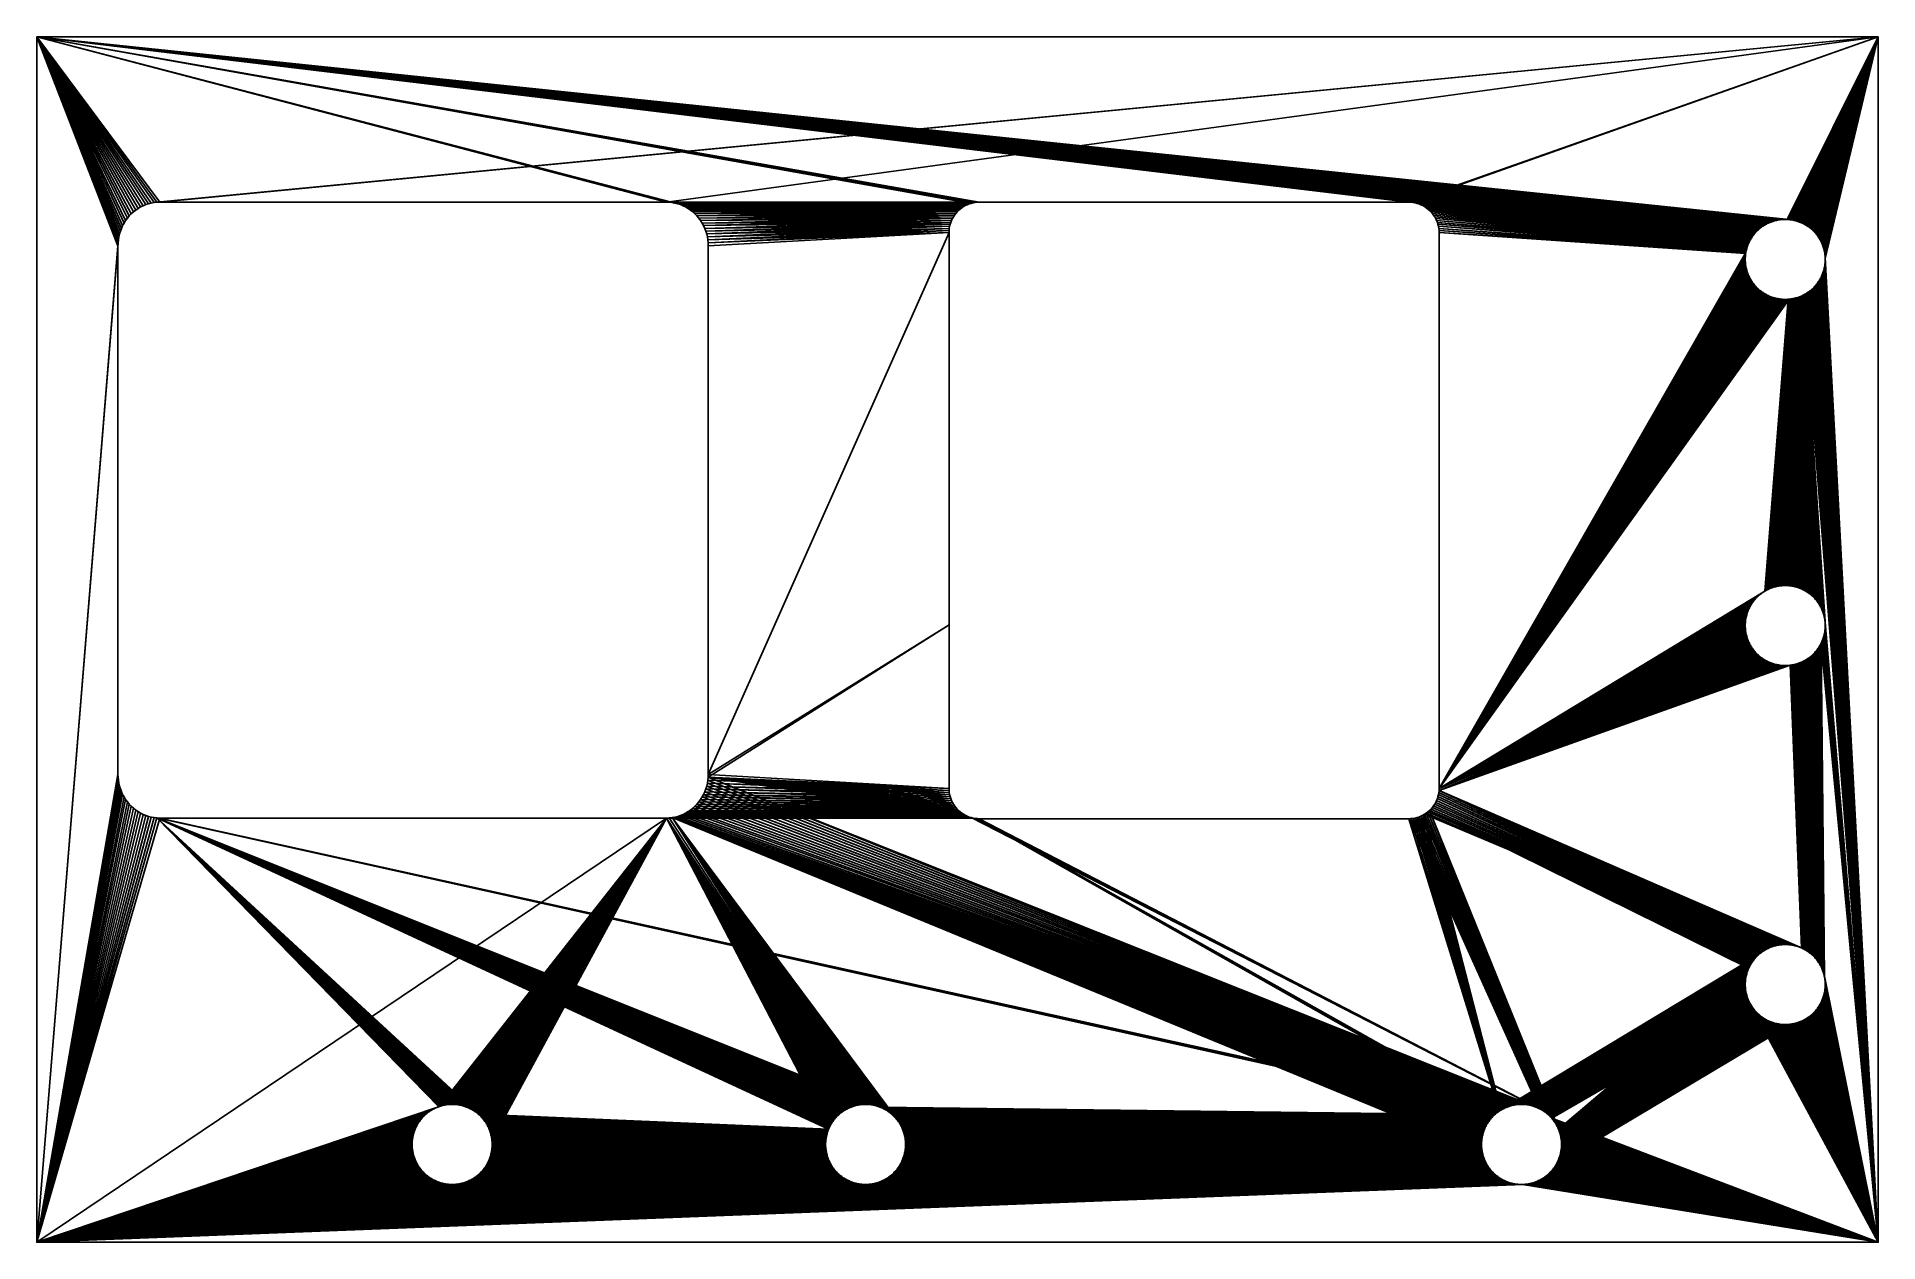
# Model space of a CAD drawing. Extents: x -751 to -532, y 243 to 386.
import ezdxf

# ---------------------------------------------------------------- set-up
doc = ezdxf.new("R2010")
doc.units = 0

msp = doc.modelspace()

# ---------------------------------------------------------------- linework, layer by layer
for points in [[(-751.48, 242.99, -3.49), (-751.48, 242.99, 3.49), (-751.48, 386.38, 3.49)], [(-751.48, 242.99, -3.49), (-751.48, 386.38, 3.49), (-751.48, 386.38, -3.49)], [(-751.48, 386.38, -3.49), (-751.48, 386.38, 3.49), (-532.46, 386.38, 3.49)], [(-751.48, 386.38, -3.49), (-532.46, 386.38, 3.49), (-532.46, 386.38, -3.49)], [(-751.48, 386.38, -3.49), (-738.2, 366.53, -3.49), (-738.52, 366.42, -3.49)], [(-751.48, 386.38, -3.49), (-738.52, 366.42, -3.49), (-738.84, 366.29, -3.49)], [(-751.48, 386.38, -3.49), (-738.84, 366.29, -3.49), (-739.14, 366.14, -3.49)], [(-751.48, 386.38, -3.49), (-739.14, 366.14, -3.49), (-739.44, 365.96, -3.49)], [(-751.48, 386.38, -3.49), (-739.44, 365.96, -3.49), (-739.72, 365.77, -3.49)], [(-751.48, 386.38, -3.49), (-739.72, 365.77, -3.49), (-739.99, 365.55, -3.49)], [(-751.48, 386.38, -3.49), (-739.99, 365.55, -3.49), (-740.25, 365.32, -3.49)], [(-751.48, 386.38, -3.49), (-740.25, 365.32, -3.49), (-740.49, 365.07, -3.49)], [(-751.48, 386.38, -3.49), (-740.49, 365.07, -3.49), (-740.71, 364.8, -3.49)], [(-751.48, 386.38, -3.49), (-740.71, 364.8, -3.49), (-740.92, 364.52, -3.49)], [(-751.48, 386.38, -3.49), (-740.92, 364.52, -3.49), (-741.1, 364.23, -3.49)], [(-751.48, 386.38, -3.49), (-741.1, 364.23, -3.49), (-741.27, 363.92, -3.49)], [(-751.48, 386.38, -3.49), (-741.27, 363.92, -3.49), (-741.42, 363.6, -3.49)], [(-751.48, 386.38, -3.49), (-741.42, 363.6, -3.49), (-741.54, 363.27, -3.49)], [(-751.48, 386.38, -3.49), (-741.54, 363.27, -3.49), (-741.64, 362.93, -3.49)], [(-751.48, 386.38, -3.49), (-741.64, 362.93, -3.49), (-741.72, 362.59, -3.49)], [(-751.48, 386.38, -3.49), (-741.72, 362.59, -3.49), (-741.78, 362.24, -3.49)], [(-751.48, 386.38, -3.49), (-741.78, 362.24, -3.49), (-741.82, 361.88, -3.49)], [(-751.48, 242.99, -3.49), (-751.48, 386.38, -3.49), (-741.82, 361.88, -3.49)], [(-737.87, 366.61, -3.49), (-738.2, 366.53, -3.49), (-751.48, 386.38, -3.49)], [(-737.53, 366.67, -3.49), (-737.87, 366.61, -3.49), (-751.48, 386.38, -3.49)], [(-737.19, 366.71, -3.49), (-737.53, 366.67, -3.49), (-751.48, 386.38, -3.49)], [(-737.19, 366.71, -3.49), (-751.48, 386.38, -3.49), (-532.46, 386.38, -3.49)], [(-751.48, 386.38, 3.49), (-738.2, 366.53, 3.49), (-737.87, 366.61, 3.49)], [(-751.48, 386.38, 3.49), (-737.87, 366.61, 3.49), (-737.53, 366.67, 3.49)], [(-751.48, 386.38, 3.49), (-737.53, 366.67, 3.49), (-737.19, 366.71, 3.49)], [(-751.48, 386.38, 3.49), (-737.19, 366.71, 3.49), (-736.85, 366.72, 3.49)], [(-543.05, 364.65, 3.49), (-532.46, 386.38, 3.49), (-751.48, 386.38, 3.49)], [(-543.16, 364.66, 3.49), (-543.05, 364.65, 3.49), (-751.48, 386.38, 3.49)], [(-751.48, 386.38, 3.49), (-736.85, 366.72, 3.49), (-676.59, 366.72, 3.49)], [(-751.48, 386.38, 3.49), (-676.59, 366.72, 3.49), (-676.25, 366.71, 3.49)], [(-543.28, 364.66, 3.49), (-543.16, 364.66, 3.49), (-751.48, 386.38, 3.49)], [(-543.4, 364.67, 3.49), (-543.28, 364.66, 3.49), (-751.48, 386.38, 3.49)], [(-751.48, 386.38, 3.49), (-676.25, 366.71, 3.49), (-675.92, 366.67, 3.49)], [(-751.48, 386.38, 3.49), (-675.92, 366.67, 3.49), (-675.58, 366.61, 3.49)], [(-543.51, 364.67, 3.49), (-543.4, 364.67, 3.49), (-751.48, 386.38, 3.49)], [(-543.63, 364.67, 3.49), (-543.51, 364.67, 3.49), (-751.48, 386.38, 3.49)], [(-751.48, 386.38, 3.49), (-675.58, 366.61, 3.49), (-675.25, 366.53, 3.49)], [(-543.75, 364.66, 3.49), (-543.63, 364.67, 3.49), (-751.48, 386.38, 3.49)], [(-543.87, 364.66, 3.49), (-543.75, 364.66, 3.49), (-751.48, 386.38, 3.49)], [(-543.98, 364.65, 3.49), (-543.87, 364.66, 3.49), (-751.48, 386.38, 3.49)], [(-544.1, 364.63, 3.49), (-543.98, 364.65, 3.49), (-751.48, 386.38, 3.49)], [(-544.21, 364.62, 3.49), (-544.1, 364.63, 3.49), (-751.48, 386.38, 3.49)], [(-544.33, 364.6, 3.49), (-544.21, 364.62, 3.49), (-751.48, 386.38, 3.49)], [(-544.44, 364.58, 3.49), (-544.33, 364.6, 3.49), (-751.48, 386.38, 3.49)], [(-544.56, 364.55, 3.49), (-544.44, 364.58, 3.49), (-751.48, 386.38, 3.49)], [(-544.67, 364.53, 3.49), (-544.56, 364.55, 3.49), (-751.48, 386.38, 3.49)], [(-544.78, 364.5, 3.49), (-544.67, 364.53, 3.49), (-751.48, 386.38, 3.49)], [(-544.9, 364.46, 3.49), (-544.78, 364.5, 3.49), (-751.48, 386.38, 3.49)], [(-545.01, 364.43, 3.49), (-544.9, 364.46, 3.49), (-751.48, 386.38, 3.49)], [(-545.12, 364.39, 3.49), (-545.01, 364.43, 3.49), (-751.48, 386.38, 3.49)], [(-545.23, 364.35, 3.49), (-545.12, 364.39, 3.49), (-751.48, 386.38, 3.49)], [(-545.34, 364.31, 3.49), (-545.23, 364.35, 3.49), (-751.48, 386.38, 3.49)], [(-545.44, 364.26, 3.49), (-545.34, 364.31, 3.49), (-751.48, 386.38, 3.49)], [(-545.55, 364.21, 3.49), (-545.44, 364.26, 3.49), (-751.48, 386.38, 3.49)], [(-545.66, 364.16, 3.49), (-545.55, 364.21, 3.49), (-751.48, 386.38, 3.49)], [(-545.76, 364.11, 3.49), (-545.66, 364.16, 3.49), (-751.48, 386.38, 3.49)], [(-545.86, 364.05, 3.49), (-545.76, 364.11, 3.49), (-751.48, 386.38, 3.49)], [(-545.96, 363.99, 3.49), (-545.86, 364.05, 3.49), (-751.48, 386.38, 3.49)], [(-546.06, 363.93, 3.49), (-545.96, 363.99, 3.49), (-751.48, 386.38, 3.49)], [(-546.16, 363.87, 3.49), (-546.06, 363.93, 3.49), (-751.48, 386.38, 3.49)], [(-546.26, 363.8, 3.49), (-546.16, 363.87, 3.49), (-751.48, 386.38, 3.49)], [(-546.35, 363.73, 3.49), (-546.26, 363.8, 3.49), (-751.48, 386.38, 3.49)], [(-546.44, 363.66, 3.49), (-546.35, 363.73, 3.49), (-751.48, 386.38, 3.49)], [(-546.54, 363.59, 3.49), (-546.44, 363.66, 3.49), (-751.48, 386.38, 3.49)], [(-546.63, 363.51, 3.49), (-546.54, 363.59, 3.49), (-751.48, 386.38, 3.49)], [(-546.71, 363.43, 3.49), (-546.63, 363.51, 3.49), (-751.48, 386.38, 3.49)], [(-546.8, 363.36, 3.49), (-546.71, 363.43, 3.49), (-751.48, 386.38, 3.49)], [(-546.88, 363.27, 3.49), (-546.8, 363.36, 3.49), (-751.48, 386.38, 3.49)], [(-546.96, 363.19, 3.49), (-546.88, 363.27, 3.49), (-751.48, 386.38, 3.49)], [(-547.04, 363.1, 3.49), (-546.96, 363.19, 3.49), (-751.48, 386.38, 3.49)], [(-547.12, 363.02, 3.49), (-547.04, 363.1, 3.49), (-751.48, 386.38, 3.49)], [(-547.2, 362.93, 3.49), (-547.12, 363.02, 3.49), (-751.48, 386.38, 3.49)], [(-547.27, 362.84, 3.49), (-547.2, 362.93, 3.49), (-751.48, 386.38, 3.49)], [(-547.34, 362.74, 3.49), (-547.27, 362.84, 3.49), (-751.48, 386.38, 3.49)], [(-547.41, 362.65, 3.49), (-547.34, 362.74, 3.49), (-751.48, 386.38, 3.49)], [(-547.47, 362.55, 3.49), (-547.41, 362.65, 3.49), (-751.48, 386.38, 3.49)], [(-547.54, 362.45, 3.49), (-547.47, 362.55, 3.49), (-751.48, 386.38, 3.49)], [(-547.6, 362.35, 3.49), (-547.54, 362.45, 3.49), (-751.48, 386.38, 3.49)], [(-547.66, 362.25, 3.49), (-547.6, 362.35, 3.49), (-751.48, 386.38, 3.49)], [(-547.71, 362.15, 3.49), (-547.66, 362.25, 3.49), (-751.48, 386.38, 3.49)], [(-547.77, 362.05, 3.49), (-547.71, 362.15, 3.49), (-751.48, 386.38, 3.49)], [(-547.82, 361.94, 3.49), (-547.77, 362.05, 3.49), (-751.48, 386.38, 3.49)], [(-751.48, 386.38, 3.49), (-675.25, 366.53, 3.49), (-640.35, 366.57, 3.49)], [(-751.48, 386.38, 3.49), (-640.35, 366.57, 3.49), (-640.12, 366.63, 3.49)], [(-751.48, 386.38, 3.49), (-640.12, 366.63, 3.49), (-639.87, 366.67, 3.49)], [(-751.48, 386.38, 3.49), (-639.87, 366.67, 3.49), (-639.63, 366.7, 3.49)], [(-751.48, 386.38, 3.49), (-639.63, 366.7, 3.49), (-639.38, 366.71, 3.49)], [(-751.48, 386.38, 3.49), (-639.38, 366.71, 3.49), (-588.28, 366.71, 3.49)], [(-751.48, 386.38, 3.49), (-588.28, 366.71, 3.49), (-588.04, 366.7, 3.49)], [(-751.48, 386.38, 3.49), (-588.04, 366.7, 3.49), (-587.79, 366.67, 3.49)], [(-547.82, 361.94, 3.49), (-751.48, 386.38, 3.49), (-587.79, 366.67, 3.49)], [(-738.52, 366.42, 3.49), (-738.2, 366.53, 3.49), (-751.48, 386.38, 3.49)], [(-738.84, 366.29, 3.49), (-738.52, 366.42, 3.49), (-751.48, 386.38, 3.49)], [(-739.14, 366.14, 3.49), (-738.84, 366.29, 3.49), (-751.48, 386.38, 3.49)], [(-739.44, 365.96, 3.49), (-739.14, 366.14, 3.49), (-751.48, 386.38, 3.49)], [(-739.72, 365.77, 3.49), (-739.44, 365.96, 3.49), (-751.48, 386.38, 3.49)], [(-739.99, 365.55, 3.49), (-739.72, 365.77, 3.49), (-751.48, 386.38, 3.49)], [(-740.25, 365.32, 3.49), (-739.99, 365.55, 3.49), (-751.48, 386.38, 3.49)], [(-740.49, 365.07, 3.49), (-740.25, 365.32, 3.49), (-751.48, 386.38, 3.49)], [(-740.71, 364.8, 3.49), (-740.49, 365.07, 3.49), (-751.48, 386.38, 3.49)], [(-740.92, 364.52, 3.49), (-740.71, 364.8, 3.49), (-751.48, 386.38, 3.49)], [(-741.1, 364.23, 3.49), (-740.92, 364.52, 3.49), (-751.48, 386.38, 3.49)], [(-741.27, 363.92, 3.49), (-741.1, 364.23, 3.49), (-751.48, 386.38, 3.49)], [(-741.42, 363.6, 3.49), (-741.27, 363.92, 3.49), (-751.48, 386.38, 3.49)], [(-741.54, 363.27, 3.49), (-741.42, 363.6, 3.49), (-751.48, 386.38, 3.49)], [(-741.64, 362.93, 3.49), (-741.54, 363.27, 3.49), (-751.48, 386.38, 3.49)], [(-741.72, 362.59, 3.49), (-741.64, 362.93, 3.49), (-751.48, 386.38, 3.49)], [(-741.78, 362.24, 3.49), (-741.72, 362.59, 3.49), (-751.48, 386.38, 3.49)], [(-741.82, 361.88, 3.49), (-741.78, 362.24, 3.49), (-751.48, 386.38, 3.49)], [(-741.83, 361.53, 3.49), (-741.82, 361.88, 3.49), (-751.48, 386.38, 3.49)], [(-741.83, 361.53, 3.49), (-751.48, 386.38, 3.49), (-751.48, 242.99, 3.49)], [(-736.85, 366.72, -3.49), (-737.19, 366.71, -3.49), (-532.46, 386.38, -3.49)], [(-676.59, 366.72, -3.49), (-736.85, 366.72, -3.49), (-532.46, 386.38, -3.49)], [(-676.59, 366.72, -3.49), (-532.46, 386.38, -3.49), (-588.28, 366.71, -3.49)], [(-532.46, 386.38, -3.49), (-588.04, 366.7, -3.49), (-588.28, 366.71, -3.49)], [(-532.46, 386.38, -3.49), (-543.28, 364.66, -3.49), (-588.04, 366.7, -3.49)], [(-532.46, 386.38, -3.49), (-543.16, 364.66, -3.49), (-543.28, 364.66, -3.49)], [(-532.46, 386.38, -3.49), (-543.05, 364.65, -3.49), (-543.16, 364.66, -3.49)], [(-532.46, 386.38, -3.49), (-542.93, 364.63, -3.49), (-543.05, 364.65, -3.49)], [(-543.05, 364.65, 3.49), (-542.93, 364.63, 3.49), (-532.46, 386.38, 3.49)], [(-532.46, 386.38, -3.49), (-542.82, 364.62, -3.49), (-542.93, 364.63, -3.49)], [(-542.93, 364.63, 3.49), (-542.82, 364.62, 3.49), (-532.46, 386.38, 3.49)], [(-532.46, 386.38, -3.49), (-542.7, 364.6, -3.49), (-542.82, 364.62, -3.49)], [(-542.82, 364.62, 3.49), (-542.7, 364.6, 3.49), (-532.46, 386.38, 3.49)], [(-542.59, 364.58, -3.49), (-542.7, 364.6, -3.49), (-532.46, 386.38, -3.49)], [(-532.46, 386.38, 3.49), (-542.7, 364.6, 3.49), (-542.59, 364.58, 3.49)], [(-542.47, 364.55, -3.49), (-542.59, 364.58, -3.49), (-532.46, 386.38, -3.49)], [(-532.46, 386.38, 3.49), (-542.59, 364.58, 3.49), (-542.47, 364.55, 3.49)], [(-542.36, 364.53, -3.49), (-542.47, 364.55, -3.49), (-532.46, 386.38, -3.49)], [(-532.46, 386.38, 3.49), (-542.47, 364.55, 3.49), (-542.36, 364.53, 3.49)], [(-542.24, 364.5, -3.49), (-542.36, 364.53, -3.49), (-532.46, 386.38, -3.49)], [(-532.46, 386.38, 3.49), (-542.36, 364.53, 3.49), (-542.24, 364.5, 3.49)], [(-542.13, 364.46, -3.49), (-542.24, 364.5, -3.49), (-532.46, 386.38, -3.49)], [(-532.46, 386.38, 3.49), (-542.24, 364.5, 3.49), (-542.13, 364.46, 3.49)], [(-542.02, 364.43, -3.49), (-542.13, 364.46, -3.49), (-532.46, 386.38, -3.49)], [(-532.46, 386.38, 3.49), (-542.13, 364.46, 3.49), (-542.02, 364.43, 3.49)], [(-541.91, 364.39, -3.49), (-542.02, 364.43, -3.49), (-532.46, 386.38, -3.49)], [(-532.46, 386.38, 3.49), (-542.02, 364.43, 3.49), (-541.91, 364.39, 3.49)], [(-541.8, 364.35, -3.49), (-541.91, 364.39, -3.49), (-532.46, 386.38, -3.49)], [(-532.46, 386.38, 3.49), (-541.91, 364.39, 3.49), (-541.8, 364.35, 3.49)], [(-541.69, 364.31, -3.49), (-541.8, 364.35, -3.49), (-532.46, 386.38, -3.49)], [(-532.46, 386.38, 3.49), (-541.8, 364.35, 3.49), (-541.69, 364.31, 3.49)], [(-541.58, 364.26, -3.49), (-541.69, 364.31, -3.49), (-532.46, 386.38, -3.49)], [(-532.46, 386.38, 3.49), (-541.69, 364.31, 3.49), (-541.58, 364.26, 3.49)], [(-541.48, 364.21, -3.49), (-541.58, 364.26, -3.49), (-532.46, 386.38, -3.49)], [(-532.46, 386.38, 3.49), (-541.58, 364.26, 3.49), (-541.48, 364.21, 3.49)], [(-541.37, 364.16, -3.49), (-541.48, 364.21, -3.49), (-532.46, 386.38, -3.49)], [(-532.46, 386.38, 3.49), (-541.48, 364.21, 3.49), (-541.37, 364.16, 3.49)], [(-541.27, 364.11, -3.49), (-541.37, 364.16, -3.49), (-532.46, 386.38, -3.49)], [(-532.46, 386.38, 3.49), (-541.37, 364.16, 3.49), (-541.27, 364.11, 3.49)], [(-541.17, 364.05, -3.49), (-541.27, 364.11, -3.49), (-532.46, 386.38, -3.49)], [(-532.46, 386.38, 3.49), (-541.27, 364.11, 3.49), (-541.17, 364.05, 3.49)], [(-541.07, 363.99, -3.49), (-541.17, 364.05, -3.49), (-532.46, 386.38, -3.49)], [(-532.46, 386.38, 3.49), (-541.17, 364.05, 3.49), (-541.07, 363.99, 3.49)], [(-540.97, 363.93, -3.49), (-541.07, 363.99, -3.49), (-532.46, 386.38, -3.49)], [(-532.46, 386.38, 3.49), (-541.07, 363.99, 3.49), (-540.97, 363.93, 3.49)], [(-540.87, 363.87, -3.49), (-540.97, 363.93, -3.49), (-532.46, 386.38, -3.49)], [(-532.46, 386.38, 3.49), (-540.97, 363.93, 3.49), (-540.87, 363.87, 3.49)], [(-540.77, 363.8, -3.49), (-540.87, 363.87, -3.49), (-532.46, 386.38, -3.49)], [(-532.46, 386.38, 3.49), (-540.87, 363.87, 3.49), (-540.77, 363.8, 3.49)], [(-540.68, 363.73, -3.49), (-540.77, 363.8, -3.49), (-532.46, 386.38, -3.49)], [(-532.46, 386.38, 3.49), (-540.77, 363.8, 3.49), (-540.68, 363.73, 3.49)], [(-540.58, 363.66, -3.49), (-540.68, 363.73, -3.49), (-532.46, 386.38, -3.49)], [(-532.46, 386.38, 3.49), (-540.68, 363.73, 3.49), (-540.58, 363.66, 3.49)], [(-540.49, 363.59, -3.49), (-540.58, 363.66, -3.49), (-532.46, 386.38, -3.49)], [(-532.46, 386.38, 3.49), (-540.58, 363.66, 3.49), (-540.49, 363.59, 3.49)], [(-540.4, 363.51, -3.49), (-540.49, 363.59, -3.49), (-532.46, 386.38, -3.49)], [(-532.46, 386.38, 3.49), (-540.49, 363.59, 3.49), (-540.4, 363.51, 3.49)], [(-540.32, 363.43, -3.49), (-540.4, 363.51, -3.49), (-532.46, 386.38, -3.49)], [(-532.46, 386.38, 3.49), (-540.4, 363.51, 3.49), (-540.32, 363.43, 3.49)], [(-540.23, 363.36, -3.49), (-540.32, 363.43, -3.49), (-532.46, 386.38, -3.49)], [(-532.46, 386.38, 3.49), (-540.32, 363.43, 3.49), (-540.23, 363.36, 3.49)], [(-540.15, 363.27, -3.49), (-540.23, 363.36, -3.49), (-532.46, 386.38, -3.49)], [(-532.46, 386.38, 3.49), (-540.23, 363.36, 3.49), (-540.15, 363.27, 3.49)], [(-540.07, 363.19, -3.49), (-540.15, 363.27, -3.49), (-532.46, 386.38, -3.49)], [(-532.46, 386.38, 3.49), (-540.15, 363.27, 3.49), (-540.07, 363.19, 3.49)], [(-539.99, 363.1, -3.49), (-540.07, 363.19, -3.49), (-532.46, 386.38, -3.49)], [(-532.46, 386.38, 3.49), (-540.07, 363.19, 3.49), (-539.99, 363.1, 3.49)], [(-539.91, 363.02, -3.49), (-539.99, 363.1, -3.49), (-532.46, 386.38, -3.49)], [(-532.46, 386.38, 3.49), (-539.99, 363.1, 3.49), (-539.91, 363.02, 3.49)], [(-539.83, 362.93, -3.49), (-539.91, 363.02, -3.49), (-532.46, 386.38, -3.49)], [(-532.46, 386.38, 3.49), (-539.91, 363.02, 3.49), (-539.83, 362.93, 3.49)], [(-539.76, 362.84, -3.49), (-539.83, 362.93, -3.49), (-532.46, 386.38, -3.49)], [(-532.46, 386.38, 3.49), (-539.83, 362.93, 3.49), (-539.76, 362.84, 3.49)], [(-539.69, 362.74, -3.49), (-539.76, 362.84, -3.49), (-532.46, 386.38, -3.49)], [(-532.46, 386.38, 3.49), (-539.76, 362.84, 3.49), (-539.69, 362.74, 3.49)], [(-539.62, 362.65, -3.49), (-539.69, 362.74, -3.49), (-532.46, 386.38, -3.49)], [(-532.46, 386.38, 3.49), (-539.69, 362.74, 3.49), (-539.62, 362.65, 3.49)], [(-539.55, 362.55, -3.49), (-539.62, 362.65, -3.49), (-532.46, 386.38, -3.49)], [(-532.46, 386.38, 3.49), (-539.62, 362.65, 3.49), (-539.55, 362.55, 3.49)], [(-539.49, 362.45, -3.49), (-539.55, 362.55, -3.49), (-532.46, 386.38, -3.49)], [(-532.46, 386.38, 3.49), (-539.55, 362.55, 3.49), (-539.49, 362.45, 3.49)], [(-539.43, 362.35, -3.49), (-539.49, 362.45, -3.49), (-532.46, 386.38, -3.49)], [(-532.46, 386.38, 3.49), (-539.49, 362.45, 3.49), (-539.43, 362.35, 3.49)], [(-539.37, 362.25, -3.49), (-539.43, 362.35, -3.49), (-532.46, 386.38, -3.49)], [(-532.46, 386.38, 3.49), (-539.43, 362.35, 3.49), (-539.37, 362.25, 3.49)], [(-539.31, 362.15, -3.49), (-539.37, 362.25, -3.49), (-532.46, 386.38, -3.49)], [(-532.46, 386.38, 3.49), (-539.37, 362.25, 3.49), (-539.31, 362.15, 3.49)], [(-539.26, 362.05, -3.49), (-539.31, 362.15, -3.49), (-532.46, 386.38, -3.49)], [(-532.46, 386.38, 3.49), (-539.31, 362.15, 3.49), (-539.26, 362.05, 3.49)], [(-539.21, 361.94, -3.49), (-539.26, 362.05, -3.49), (-532.46, 386.38, -3.49)], [(-532.46, 386.38, 3.49), (-539.26, 362.05, 3.49), (-539.21, 361.94, 3.49)], [(-539.16, 361.84, -3.49), (-539.21, 361.94, -3.49), (-532.46, 386.38, -3.49)], [(-532.46, 386.38, 3.49), (-539.21, 361.94, 3.49), (-539.16, 361.84, 3.49)], [(-539.11, 361.73, -3.49), (-539.16, 361.84, -3.49), (-532.46, 386.38, -3.49)], [(-532.46, 386.38, 3.49), (-539.16, 361.84, 3.49), (-539.11, 361.73, 3.49)], [(-539.07, 361.62, -3.49), (-539.11, 361.73, -3.49), (-532.46, 386.38, -3.49)], [(-532.46, 386.38, 3.49), (-539.11, 361.73, 3.49), (-539.07, 361.62, 3.49)], [(-539.03, 361.51, -3.49), (-539.07, 361.62, -3.49), (-532.46, 386.38, -3.49)], [(-532.46, 386.38, 3.49), (-539.07, 361.62, 3.49), (-539.03, 361.51, 3.49)], [(-538.99, 361.4, -3.49), (-539.03, 361.51, -3.49), (-532.46, 386.38, -3.49)], [(-532.46, 386.38, 3.49), (-539.03, 361.51, 3.49), (-538.99, 361.4, 3.49)], [(-538.96, 361.29, -3.49), (-538.99, 361.4, -3.49), (-532.46, 386.38, -3.49)], [(-532.46, 386.38, 3.49), (-538.99, 361.4, 3.49), (-538.96, 361.29, 3.49)], [(-538.92, 361.18, -3.49), (-538.96, 361.29, -3.49), (-532.46, 386.38, -3.49)], [(-532.46, 386.38, 3.49), (-538.96, 361.29, 3.49), (-538.92, 361.18, 3.49)], [(-538.9, 361.06, -3.49), (-538.92, 361.18, -3.49), (-532.46, 386.38, -3.49)], [(-532.46, 386.38, 3.49), (-538.92, 361.18, 3.49), (-538.9, 361.06, 3.49)], [(-538.87, 360.95, -3.49), (-538.9, 361.06, -3.49), (-532.46, 386.38, -3.49)], [(-532.46, 386.38, 3.49), (-538.9, 361.06, 3.49), (-538.87, 360.95, 3.49)], [(-538.84, 360.84, -3.49), (-538.87, 360.95, -3.49), (-532.46, 386.38, -3.49)], [(-532.46, 386.38, 3.49), (-538.87, 360.95, 3.49), (-538.84, 360.84, 3.49)], [(-538.82, 360.72, -3.49), (-538.84, 360.84, -3.49), (-532.46, 386.38, -3.49)], [(-532.46, 386.38, 3.49), (-538.84, 360.84, 3.49), (-538.82, 360.72, 3.49)], [(-538.8, 360.6, -3.49), (-538.82, 360.72, -3.49), (-532.46, 386.38, -3.49)], [(-532.46, 386.38, 3.49), (-538.82, 360.72, 3.49), (-538.8, 360.6, 3.49)], [(-538.79, 360.49, -3.49), (-538.8, 360.6, -3.49), (-532.46, 386.38, -3.49)], [(-532.46, 386.38, 3.49), (-538.8, 360.6, 3.49), (-538.79, 360.49, 3.49)], [(-538.78, 360.37, -3.49), (-538.79, 360.49, -3.49), (-532.46, 386.38, -3.49)], [(-532.46, 386.38, 3.49), (-538.79, 360.49, 3.49), (-538.78, 360.37, 3.49)], [(-538.77, 360.26, -3.49), (-538.78, 360.37, -3.49), (-532.46, 386.38, -3.49)], [(-532.46, 386.38, 3.49), (-538.78, 360.37, 3.49), (-538.77, 360.26, 3.49)], [(-538.76, 360.14, -3.49), (-538.77, 360.26, -3.49), (-532.46, 386.38, -3.49)], [(-532.46, 386.38, 3.49), (-538.77, 360.26, 3.49), (-538.76, 360.14, 3.49)], [(-538.76, 360.14, -3.49), (-532.46, 386.38, -3.49), (-532.46, 242.99, -3.49)], [(-532.46, 386.38, 3.49), (-538.76, 360.14, 3.49), (-538.75, 360.02, 3.49)], [(-532.46, 242.99, 3.49), (-532.46, 386.38, 3.49), (-538.75, 360.02, 3.49)], [(-532.46, 386.38, -3.49), (-532.46, 386.38, 3.49), (-532.46, 242.99, 3.49)], [(-532.46, 386.38, -3.49), (-532.46, 242.99, 3.49), (-532.46, 242.99, -3.49)], [(-739.99, 365.55, 3.49), (-739.99, 365.55, -3.49), (-739.72, 365.77, -3.49)], [(-739.99, 365.55, 3.49), (-739.72, 365.77, -3.49), (-739.72, 365.77, 3.49)], [(-739.72, 365.77, 3.49), (-739.72, 365.77, -3.49), (-739.44, 365.96, -3.49)], [(-739.72, 365.77, 3.49), (-739.44, 365.96, -3.49), (-739.44, 365.96, 3.49)], [(-739.44, 365.96, 3.49), (-739.44, 365.96, -3.49), (-739.14, 366.14, -3.49)], [(-739.44, 365.96, 3.49), (-739.14, 366.14, -3.49), (-739.14, 366.14, 3.49)], [(-739.14, 366.14, 3.49), (-739.14, 366.14, -3.49), (-738.84, 366.29, -3.49)], [(-739.14, 366.14, 3.49), (-738.84, 366.29, -3.49), (-738.84, 366.29, 3.49)], [(-738.84, 366.29, 3.49), (-738.84, 366.29, -3.49), (-738.52, 366.42, -3.49)], [(-738.84, 366.29, 3.49), (-738.52, 366.42, -3.49), (-738.52, 366.42, 3.49)], [(-738.52, 366.42, 3.49), (-738.52, 366.42, -3.49), (-738.2, 366.53, -3.49)], [(-738.52, 366.42, 3.49), (-738.2, 366.53, -3.49), (-738.2, 366.53, 3.49)], [(-738.2, 366.53, 3.49), (-738.2, 366.53, -3.49), (-737.87, 366.61, -3.49)], [(-738.2, 366.53, 3.49), (-737.87, 366.61, -3.49), (-737.87, 366.61, 3.49)], [(-737.87, 366.61, 3.49), (-737.87, 366.61, -3.49), (-737.53, 366.67, -3.49)], [(-737.87, 366.61, 3.49), (-737.53, 366.67, -3.49), (-737.53, 366.67, 3.49)], [(-737.53, 366.67, 3.49), (-737.53, 366.67, -3.49), (-737.19, 366.71, -3.49)], [(-737.53, 366.67, 3.49), (-737.19, 366.71, -3.49), (-737.19, 366.71, 3.49)], [(-737.19, 366.71, 3.49), (-737.19, 366.71, -3.49), (-736.85, 366.72, -3.49)], [(-737.19, 366.71, 3.49), (-736.85, 366.72, -3.49), (-736.85, 366.72, 3.49)], [(-736.85, 366.72, 3.49), (-736.85, 366.72, -3.49), (-676.59, 366.72, -3.49)], [(-736.85, 366.72, 3.49), (-676.59, 366.72, -3.49), (-676.59, 366.72, 3.49)], [(-639.87, 366.67, -3.49), (-676.25, 366.71, -3.49), (-676.59, 366.72, -3.49)], [(-639.63, 366.7, -3.49), (-639.87, 366.67, -3.49), (-676.59, 366.72, -3.49)], [(-639.38, 366.71, -3.49), (-639.63, 366.7, -3.49), (-676.59, 366.72, -3.49)], [(-588.28, 366.71, -3.49), (-639.38, 366.71, -3.49), (-676.59, 366.72, -3.49)], [(-676.59, 366.72, 3.49), (-676.59, 366.72, -3.49), (-676.25, 366.71, -3.49)], [(-676.59, 366.72, 3.49), (-676.25, 366.71, -3.49), (-676.25, 366.71, 3.49)], [(-640.12, 366.63, -3.49), (-675.92, 366.67, -3.49), (-676.25, 366.71, -3.49)], [(-639.87, 366.67, -3.49), (-640.12, 366.63, -3.49), (-676.25, 366.71, -3.49)], [(-676.25, 366.71, 3.49), (-676.25, 366.71, -3.49), (-675.92, 366.67, -3.49)], [(-676.25, 366.71, 3.49), (-675.92, 366.67, -3.49), (-675.92, 366.67, 3.49)], [(-640.35, 366.57, -3.49), (-675.58, 366.61, -3.49), (-675.92, 366.67, -3.49)], [(-640.12, 366.63, -3.49), (-640.35, 366.57, -3.49), (-675.92, 366.67, -3.49)], [(-675.92, 366.67, 3.49), (-675.92, 366.67, -3.49), (-675.58, 366.61, -3.49)], [(-675.92, 366.67, 3.49), (-675.58, 366.61, -3.49), (-675.58, 366.61, 3.49)], [(-640.59, 366.5, -3.49), (-675.25, 366.53, -3.49), (-675.58, 366.61, -3.49)], [(-640.35, 366.57, -3.49), (-640.59, 366.5, -3.49), (-675.58, 366.61, -3.49)], [(-675.58, 366.61, 3.49), (-675.58, 366.61, -3.49), (-675.25, 366.53, -3.49)], [(-675.58, 366.61, 3.49), (-675.25, 366.53, -3.49), (-675.25, 366.53, 3.49)], [(-675.25, 366.53, 3.49), (-640.59, 366.5, 3.49), (-640.35, 366.57, 3.49)], [(-640.82, 366.41, -3.49), (-674.93, 366.42, -3.49), (-675.25, 366.53, -3.49)], [(-640.59, 366.5, -3.49), (-640.82, 366.41, -3.49), (-675.25, 366.53, -3.49)], [(-675.25, 366.53, 3.49), (-674.93, 366.42, 3.49), (-640.59, 366.5, 3.49)], [(-675.25, 366.53, 3.49), (-675.25, 366.53, -3.49), (-674.93, 366.42, -3.49)], [(-675.25, 366.53, 3.49), (-674.93, 366.42, -3.49), (-674.93, 366.42, 3.49)], [(-674.93, 366.42, 3.49), (-640.82, 366.41, 3.49), (-640.59, 366.5, 3.49)], [(-641.04, 366.3, -3.49), (-674.61, 366.29, -3.49), (-674.93, 366.42, -3.49)], [(-640.82, 366.41, -3.49), (-641.04, 366.3, -3.49), (-674.93, 366.42, -3.49)], [(-674.93, 366.42, 3.49), (-674.61, 366.29, 3.49), (-640.82, 366.41, 3.49)], [(-674.93, 366.42, 3.49), (-674.93, 366.42, -3.49), (-674.61, 366.29, -3.49)], [(-674.93, 366.42, 3.49), (-674.61, 366.29, -3.49), (-674.61, 366.29, 3.49)], [(-674.61, 366.29, 3.49), (-641.04, 366.3, 3.49), (-640.82, 366.41, 3.49)], [(-641.04, 366.3, -3.49), (-641.25, 366.18, -3.49), (-674.61, 366.29, -3.49)], [(-674.61, 366.29, 3.49), (-674.31, 366.14, 3.49), (-641.04, 366.3, 3.49)], [(-641.25, 366.18, -3.49), (-674.31, 366.14, -3.49), (-674.61, 366.29, -3.49)], [(-674.61, 366.29, 3.49), (-674.61, 366.29, -3.49), (-674.31, 366.14, -3.49)], [(-674.61, 366.29, 3.49), (-674.31, 366.14, -3.49), (-674.31, 366.14, 3.49)], [(-674.31, 366.14, 3.49), (-641.25, 366.18, 3.49), (-641.04, 366.3, 3.49)], [(-641.25, 366.18, -3.49), (-641.46, 366.05, -3.49), (-674.31, 366.14, -3.49)], [(-674.31, 366.14, 3.49), (-674.01, 365.96, 3.49), (-641.25, 366.18, 3.49)], [(-641.46, 366.05, -3.49), (-674.01, 365.96, -3.49), (-674.31, 366.14, -3.49)], [(-674.31, 366.14, 3.49), (-674.31, 366.14, -3.49), (-674.01, 365.96, -3.49)], [(-674.31, 366.14, 3.49), (-674.01, 365.96, -3.49), (-674.01, 365.96, 3.49)], [(-674.01, 365.96, 3.49), (-641.46, 366.05, 3.49), (-641.25, 366.18, 3.49)], [(-641.46, 366.05, -3.49), (-641.65, 365.9, -3.49), (-674.01, 365.96, -3.49)], [(-674.01, 365.96, 3.49), (-673.73, 365.77, 3.49), (-641.46, 366.05, 3.49)], [(-641.65, 365.9, -3.49), (-673.73, 365.77, -3.49), (-674.01, 365.96, -3.49)], [(-674.01, 365.96, -3.49), (-673.73, 365.77, -3.49), (-673.73, 365.77, 3.49)], [(-674.01, 365.96, -3.49), (-673.73, 365.77, 3.49), (-674.01, 365.96, 3.49)], [(-673.73, 365.77, 3.49), (-641.65, 365.9, 3.49), (-641.46, 366.05, 3.49)], [(-641.65, 365.9, -3.49), (-641.84, 365.74, -3.49), (-673.73, 365.77, -3.49)], [(-673.73, 365.77, 3.49), (-673.45, 365.55, 3.49), (-641.65, 365.9, 3.49)], [(-641.84, 365.74, -3.49), (-673.45, 365.55, -3.49), (-673.73, 365.77, -3.49)], [(-673.73, 365.77, -3.49), (-673.45, 365.55, -3.49), (-673.45, 365.55, 3.49)], [(-673.73, 365.77, -3.49), (-673.45, 365.55, 3.49), (-673.73, 365.77, 3.49)], [(-673.45, 365.55, 3.49), (-641.84, 365.74, 3.49), (-641.65, 365.9, 3.49)], [(-641.84, 365.74, 3.49), (-641.84, 365.74, -3.49), (-641.65, 365.9, -3.49)], [(-641.84, 365.74, 3.49), (-641.65, 365.9, -3.49), (-641.65, 365.9, 3.49)], [(-641.65, 365.9, 3.49), (-641.65, 365.9, -3.49), (-641.46, 366.05, -3.49)], [(-641.65, 365.9, 3.49), (-641.46, 366.05, -3.49), (-641.46, 366.05, 3.49)], [(-641.46, 366.05, 3.49), (-641.46, 366.05, -3.49), (-641.25, 366.18, -3.49)], [(-641.46, 366.05, 3.49), (-641.25, 366.18, -3.49), (-641.25, 366.18, 3.49)], [(-641.25, 366.18, 3.49), (-641.25, 366.18, -3.49), (-641.04, 366.3, -3.49)], [(-641.25, 366.18, 3.49), (-641.04, 366.3, -3.49), (-641.04, 366.3, 3.49)], [(-641.04, 366.3, 3.49), (-641.04, 366.3, -3.49), (-640.82, 366.41, -3.49)], [(-641.04, 366.3, 3.49), (-640.82, 366.41, -3.49), (-640.82, 366.41, 3.49)], [(-640.82, 366.41, 3.49), (-640.82, 366.41, -3.49), (-640.59, 366.5, -3.49)], [(-640.82, 366.41, 3.49), (-640.59, 366.5, -3.49), (-640.59, 366.5, 3.49)], [(-640.59, 366.5, 3.49), (-640.59, 366.5, -3.49), (-640.35, 366.57, -3.49)], [(-640.59, 366.5, 3.49), (-640.35, 366.57, -3.49), (-640.35, 366.57, 3.49)], [(-640.35, 366.57, 3.49), (-640.35, 366.57, -3.49), (-640.12, 366.63, -3.49)], [(-640.35, 366.57, 3.49), (-640.12, 366.63, -3.49), (-640.12, 366.63, 3.49)], [(-640.12, 366.63, 3.49), (-640.12, 366.63, -3.49), (-639.87, 366.67, -3.49)], [(-640.12, 366.63, 3.49), (-639.87, 366.67, -3.49), (-639.87, 366.67, 3.49)], [(-639.87, 366.67, 3.49), (-639.87, 366.67, -3.49), (-639.63, 366.7, -3.49)], [(-639.87, 366.67, 3.49), (-639.63, 366.7, -3.49), (-639.63, 366.7, 3.49)], [(-639.63, 366.7, 3.49), (-639.63, 366.7, -3.49), (-639.38, 366.71, -3.49)], [(-639.63, 366.7, 3.49), (-639.38, 366.71, -3.49), (-639.38, 366.71, 3.49)], [(-639.38, 366.71, 3.49), (-639.38, 366.71, -3.49), (-588.28, 366.71, -3.49)], [(-639.38, 366.71, 3.49), (-588.28, 366.71, -3.49), (-588.28, 366.71, 3.49)], [(-588.28, 366.71, 3.49), (-588.28, 366.71, -3.49), (-588.04, 366.7, -3.49)], [(-588.28, 366.71, 3.49), (-588.04, 366.7, -3.49), (-588.04, 366.7, 3.49)], [(-547.2, 362.93, -3.49), (-587.79, 366.67, -3.49), (-588.04, 366.7, -3.49)], [(-547.12, 363.02, -3.49), (-547.2, 362.93, -3.49), (-588.04, 366.7, -3.49)], [(-547.04, 363.1, -3.49), (-547.12, 363.02, -3.49), (-588.04, 366.7, -3.49)], [(-546.96, 363.19, -3.49), (-547.04, 363.1, -3.49), (-588.04, 366.7, -3.49)], [(-546.88, 363.27, -3.49), (-546.96, 363.19, -3.49), (-588.04, 366.7, -3.49)], [(-546.8, 363.36, -3.49), (-546.88, 363.27, -3.49), (-588.04, 366.7, -3.49)], [(-546.71, 363.43, -3.49), (-546.8, 363.36, -3.49), (-588.04, 366.7, -3.49)], [(-546.63, 363.51, -3.49), (-546.71, 363.43, -3.49), (-588.04, 366.7, -3.49)], [(-546.54, 363.59, -3.49), (-546.63, 363.51, -3.49), (-588.04, 366.7, -3.49)], [(-546.44, 363.66, -3.49), (-546.54, 363.59, -3.49), (-588.04, 366.7, -3.49)], [(-546.35, 363.73, -3.49), (-546.44, 363.66, -3.49), (-588.04, 366.7, -3.49)], [(-546.26, 363.8, -3.49), (-546.35, 363.73, -3.49), (-588.04, 366.7, -3.49)], [(-546.16, 363.87, -3.49), (-546.26, 363.8, -3.49), (-588.04, 366.7, -3.49)], [(-546.06, 363.93, -3.49), (-546.16, 363.87, -3.49), (-588.04, 366.7, -3.49)], [(-545.96, 363.99, -3.49), (-546.06, 363.93, -3.49), (-588.04, 366.7, -3.49)], [(-545.86, 364.05, -3.49), (-545.96, 363.99, -3.49), (-588.04, 366.7, -3.49)], [(-545.76, 364.11, -3.49), (-545.86, 364.05, -3.49), (-588.04, 366.7, -3.49)], [(-545.66, 364.16, -3.49), (-545.76, 364.11, -3.49), (-588.04, 366.7, -3.49)], [(-545.55, 364.21, -3.49), (-545.66, 364.16, -3.49), (-588.04, 366.7, -3.49)], [(-545.44, 364.26, -3.49), (-545.55, 364.21, -3.49), (-588.04, 366.7, -3.49)], [(-545.34, 364.31, -3.49), (-545.44, 364.26, -3.49), (-588.04, 366.7, -3.49)], [(-545.23, 364.35, -3.49), (-545.34, 364.31, -3.49), (-588.04, 366.7, -3.49)], [(-545.12, 364.39, -3.49), (-545.23, 364.35, -3.49), (-588.04, 366.7, -3.49)], [(-545.01, 364.43, -3.49), (-545.12, 364.39, -3.49), (-588.04, 366.7, -3.49)], [(-544.9, 364.46, -3.49), (-545.01, 364.43, -3.49), (-588.04, 366.7, -3.49)], [(-544.78, 364.5, -3.49), (-544.9, 364.46, -3.49), (-588.04, 366.7, -3.49)], [(-544.67, 364.53, -3.49), (-544.78, 364.5, -3.49), (-588.04, 366.7, -3.49)], [(-544.56, 364.55, -3.49), (-544.67, 364.53, -3.49), (-588.04, 366.7, -3.49)], [(-544.44, 364.58, -3.49), (-544.56, 364.55, -3.49), (-588.04, 366.7, -3.49)], [(-544.33, 364.6, -3.49), (-544.44, 364.58, -3.49), (-588.04, 366.7, -3.49)], [(-544.21, 364.62, -3.49), (-544.33, 364.6, -3.49), (-588.04, 366.7, -3.49)], [(-544.1, 364.63, -3.49), (-544.21, 364.62, -3.49), (-588.04, 366.7, -3.49)], [(-543.98, 364.65, -3.49), (-544.1, 364.63, -3.49), (-588.04, 366.7, -3.49)], [(-543.87, 364.66, -3.49), (-543.98, 364.65, -3.49), (-588.04, 366.7, -3.49)], [(-543.75, 364.66, -3.49), (-543.87, 364.66, -3.49), (-588.04, 366.7, -3.49)], [(-543.63, 364.67, -3.49), (-543.75, 364.66, -3.49), (-588.04, 366.7, -3.49)], [(-543.51, 364.67, -3.49), (-543.63, 364.67, -3.49), (-588.04, 366.7, -3.49)], [(-543.4, 364.67, -3.49), (-543.51, 364.67, -3.49), (-588.04, 366.7, -3.49)], [(-543.28, 364.66, -3.49), (-543.4, 364.67, -3.49), (-588.04, 366.7, -3.49)], [(-588.04, 366.7, 3.49), (-588.04, 366.7, -3.49), (-587.79, 366.67, -3.49)], [(-588.04, 366.7, 3.49), (-587.79, 366.67, -3.49), (-587.79, 366.67, 3.49)], [(-547.27, 362.84, -3.49), (-587.55, 366.63, -3.49), (-587.79, 366.67, -3.49)], [(-547.2, 362.93, -3.49), (-547.27, 362.84, -3.49), (-587.79, 366.67, -3.49)], [(-547.82, 361.94, 3.49), (-587.79, 366.67, 3.49), (-587.55, 366.63, 3.49)], [(-587.79, 366.67, 3.49), (-587.79, 366.67, -3.49), (-587.55, 366.63, -3.49)], [(-587.79, 366.67, 3.49), (-587.55, 366.63, -3.49), (-587.55, 366.63, 3.49)], [(-547.34, 362.74, -3.49), (-587.31, 366.57, -3.49), (-587.55, 366.63, -3.49)], [(-547.27, 362.84, -3.49), (-547.34, 362.74, -3.49), (-587.55, 366.63, -3.49)], [(-547.82, 361.94, 3.49), (-587.55, 366.63, 3.49), (-587.31, 366.57, 3.49)], [(-587.55, 366.63, 3.49), (-587.55, 366.63, -3.49), (-587.31, 366.57, -3.49)], [(-587.55, 366.63, 3.49), (-587.31, 366.57, -3.49), (-587.31, 366.57, 3.49)], [(-547.41, 362.65, -3.49), (-587.08, 366.5, -3.49), (-587.31, 366.57, -3.49)], [(-547.34, 362.74, -3.49), (-547.41, 362.65, -3.49), (-587.31, 366.57, -3.49)], [(-587.31, 366.57, 3.49), (-587.08, 366.5, 3.49), (-547.82, 361.94, 3.49)], [(-587.31, 366.57, 3.49), (-587.31, 366.57, -3.49), (-587.08, 366.5, -3.49)], [(-587.31, 366.57, 3.49), (-587.08, 366.5, -3.49), (-587.08, 366.5, 3.49)], [(-547.47, 362.55, -3.49), (-586.85, 366.41, -3.49), (-587.08, 366.5, -3.49)], [(-547.41, 362.65, -3.49), (-547.47, 362.55, -3.49), (-587.08, 366.5, -3.49)], [(-587.08, 366.5, 3.49), (-586.85, 366.41, 3.49), (-547.82, 361.94, 3.49)], [(-587.08, 366.5, 3.49), (-587.08, 366.5, -3.49), (-586.85, 366.41, -3.49)], [(-587.08, 366.5, 3.49), (-586.85, 366.41, -3.49), (-586.85, 366.41, 3.49)], [(-547.54, 362.45, -3.49), (-586.63, 366.3, -3.49), (-586.85, 366.41, -3.49)], [(-547.47, 362.55, -3.49), (-547.54, 362.45, -3.49), (-586.85, 366.41, -3.49)], [(-586.85, 366.41, 3.49), (-586.63, 366.3, 3.49), (-547.82, 361.94, 3.49)], [(-586.85, 366.41, 3.49), (-586.85, 366.41, -3.49), (-586.63, 366.3, -3.49)], [(-586.85, 366.41, 3.49), (-586.63, 366.3, -3.49), (-586.63, 366.3, 3.49)], [(-547.6, 362.35, -3.49), (-586.41, 366.18, -3.49), (-586.63, 366.3, -3.49)], [(-547.54, 362.45, -3.49), (-547.6, 362.35, -3.49), (-586.63, 366.3, -3.49)], [(-586.63, 366.3, 3.49), (-586.41, 366.18, 3.49), (-547.82, 361.94, 3.49)], [(-586.63, 366.3, 3.49), (-586.63, 366.3, -3.49), (-586.41, 366.18, -3.49)], [(-586.63, 366.3, 3.49), (-586.41, 366.18, -3.49), (-586.41, 366.18, 3.49)], [(-547.66, 362.25, -3.49), (-586.21, 366.05, -3.49), (-586.41, 366.18, -3.49)], [(-547.6, 362.35, -3.49), (-547.66, 362.25, -3.49), (-586.41, 366.18, -3.49)], [(-586.41, 366.18, 3.49), (-586.21, 366.05, 3.49), (-547.82, 361.94, 3.49)], [(-586.41, 366.18, -3.49), (-586.21, 366.05, -3.49), (-586.21, 366.05, 3.49)], [(-586.41, 366.18, -3.49), (-586.21, 366.05, 3.49), (-586.41, 366.18, 3.49)], [(-547.71, 362.15, -3.49), (-586.01, 365.9, -3.49), (-586.21, 366.05, -3.49)], [(-547.66, 362.25, -3.49), (-547.71, 362.15, -3.49), (-586.21, 366.05, -3.49)], [(-586.21, 366.05, 3.49), (-586.01, 365.9, 3.49), (-547.82, 361.94, 3.49)], [(-586.21, 366.05, -3.49), (-586.01, 365.9, -3.49), (-586.01, 365.9, 3.49)], [(-586.21, 366.05, -3.49), (-586.01, 365.9, 3.49), (-586.21, 366.05, 3.49)], [(-547.77, 362.05, -3.49), (-585.82, 365.74, -3.49), (-586.01, 365.9, -3.49)], [(-547.71, 362.15, -3.49), (-547.77, 362.05, -3.49), (-586.01, 365.9, -3.49)], [(-586.01, 365.9, 3.49), (-585.82, 365.74, 3.49), (-547.82, 361.94, 3.49)], [(-586.01, 365.9, -3.49), (-585.82, 365.74, -3.49), (-585.82, 365.74, 3.49)], [(-586.01, 365.9, -3.49), (-585.82, 365.74, 3.49), (-586.01, 365.9, 3.49)], [(-741.54, 363.27, 3.49), (-741.54, 363.27, -3.49), (-741.42, 363.6, -3.49)], [(-741.54, 363.27, 3.49), (-741.42, 363.6, -3.49), (-741.42, 363.6, 3.49)], [(-741.42, 363.6, 3.49), (-741.42, 363.6, -3.49), (-741.27, 363.92, -3.49)], [(-741.42, 363.6, 3.49), (-741.27, 363.92, -3.49), (-741.27, 363.92, 3.49)], [(-741.27, 363.92, 3.49), (-741.27, 363.92, -3.49), (-741.1, 364.23, -3.49)], [(-741.27, 363.92, 3.49), (-741.1, 364.23, -3.49), (-741.1, 364.23, 3.49)], [(-741.1, 364.23, 3.49), (-741.1, 364.23, -3.49), (-740.92, 364.52, -3.49)], [(-741.1, 364.23, 3.49), (-740.92, 364.52, -3.49), (-740.92, 364.52, 3.49)], [(-740.92, 364.52, 3.49), (-740.92, 364.52, -3.49), (-740.71, 364.8, -3.49)], [(-740.92, 364.52, 3.49), (-740.71, 364.8, -3.49), (-740.71, 364.8, 3.49)], [(-740.71, 364.8, 3.49), (-740.71, 364.8, -3.49), (-740.49, 365.07, -3.49)], [(-740.71, 364.8, 3.49), (-740.49, 365.07, -3.49), (-740.49, 365.07, 3.49)], [(-740.49, 365.07, 3.49), (-740.49, 365.07, -3.49), (-740.25, 365.32, -3.49)], [(-740.49, 365.07, 3.49), (-740.25, 365.32, -3.49), (-740.25, 365.32, 3.49)], [(-740.25, 365.32, 3.49), (-740.25, 365.32, -3.49), (-739.99, 365.55, -3.49)], [(-740.25, 365.32, 3.49), (-739.99, 365.55, -3.49), (-739.99, 365.55, 3.49)], [(-641.84, 365.74, -3.49), (-642.01, 365.56, -3.49), (-673.45, 365.55, -3.49)], [(-673.45, 365.55, 3.49), (-673.2, 365.32, 3.49), (-641.84, 365.74, 3.49)], [(-642.01, 365.56, -3.49), (-673.2, 365.32, -3.49), (-673.45, 365.55, -3.49)], [(-673.45, 365.55, -3.49), (-673.2, 365.32, -3.49), (-673.2, 365.32, 3.49)], [(-673.45, 365.55, -3.49), (-673.2, 365.32, 3.49), (-673.45, 365.55, 3.49)], [(-673.2, 365.32, 3.49), (-642.01, 365.56, 3.49), (-641.84, 365.74, 3.49)], [(-642.01, 365.56, -3.49), (-642.18, 365.38, -3.49), (-673.2, 365.32, -3.49)], [(-673.2, 365.32, 3.49), (-672.96, 365.07, 3.49), (-642.01, 365.56, 3.49)], [(-642.18, 365.38, -3.49), (-672.96, 365.07, -3.49), (-673.2, 365.32, -3.49)], [(-673.2, 365.32, -3.49), (-672.96, 365.07, -3.49), (-672.96, 365.07, 3.49)], [(-673.2, 365.32, -3.49), (-672.96, 365.07, 3.49), (-673.2, 365.32, 3.49)], [(-672.96, 365.07, 3.49), (-642.18, 365.38, 3.49), (-642.01, 365.56, 3.49)], [(-642.18, 365.38, -3.49), (-642.32, 365.18, -3.49), (-672.96, 365.07, -3.49)], [(-672.96, 365.07, 3.49), (-672.74, 364.8, 3.49), (-642.18, 365.38, 3.49)], [(-642.32, 365.18, -3.49), (-672.74, 364.8, -3.49), (-672.96, 365.07, -3.49)], [(-672.96, 365.07, -3.49), (-672.74, 364.8, -3.49), (-672.74, 364.8, 3.49)], [(-672.96, 365.07, -3.49), (-672.74, 364.8, 3.49), (-672.96, 365.07, 3.49)], [(-672.74, 364.8, 3.49), (-642.32, 365.18, 3.49), (-642.18, 365.38, 3.49)], [(-642.32, 365.18, -3.49), (-642.46, 364.98, -3.49), (-672.74, 364.8, -3.49)], [(-672.74, 364.8, 3.49), (-672.53, 364.52, 3.49), (-642.32, 365.18, 3.49)], [(-642.46, 364.98, -3.49), (-672.53, 364.52, -3.49), (-672.74, 364.8, -3.49)], [(-672.74, 364.8, -3.49), (-672.53, 364.52, -3.49), (-672.53, 364.52, 3.49)], [(-672.74, 364.8, -3.49), (-672.53, 364.52, 3.49), (-672.74, 364.8, 3.49)], [(-672.53, 364.52, 3.49), (-642.46, 364.98, 3.49), (-642.32, 365.18, 3.49)], [(-642.46, 364.98, -3.49), (-642.58, 364.76, -3.49), (-672.53, 364.52, -3.49)], [(-672.53, 364.52, 3.49), (-672.34, 364.23, 3.49), (-642.46, 364.98, 3.49)], [(-642.58, 364.76, -3.49), (-672.34, 364.23, -3.49), (-672.53, 364.52, -3.49)], [(-672.53, 364.52, -3.49), (-672.34, 364.23, -3.49), (-672.34, 364.23, 3.49)], [(-672.53, 364.52, -3.49), (-672.34, 364.23, 3.49), (-672.53, 364.52, 3.49)], [(-672.34, 364.23, 3.49), (-642.58, 364.76, 3.49), (-642.46, 364.98, 3.49)], [(-642.58, 364.76, -3.49), (-642.68, 364.54, -3.49), (-672.34, 364.23, -3.49)], [(-672.34, 364.23, 3.49), (-672.18, 363.92, 3.49), (-642.58, 364.76, 3.49)], [(-642.68, 364.54, -3.49), (-672.18, 363.92, -3.49), (-672.34, 364.23, -3.49)], [(-672.34, 364.23, -3.49), (-672.18, 363.92, -3.49), (-672.18, 363.92, 3.49)], [(-672.34, 364.23, -3.49), (-672.18, 363.92, 3.49), (-672.34, 364.23, 3.49)], [(-672.18, 363.92, 3.49), (-642.68, 364.54, 3.49), (-642.58, 364.76, 3.49)], [(-642.68, 364.54, -3.49), (-642.77, 364.31, -3.49), (-672.18, 363.92, -3.49)], [(-672.18, 363.92, 3.49), (-672.03, 363.6, 3.49), (-642.68, 364.54, 3.49)], [(-642.77, 364.31, -3.49), (-672.03, 363.6, -3.49), (-672.18, 363.92, -3.49)], [(-672.18, 363.92, -3.49), (-672.03, 363.6, -3.49), (-672.03, 363.6, 3.49)], [(-672.18, 363.92, -3.49), (-672.03, 363.6, 3.49), (-672.18, 363.92, 3.49)], [(-672.03, 363.6, 3.49), (-642.77, 364.31, 3.49), (-642.68, 364.54, 3.49)], [(-642.77, 364.31, -3.49), (-642.85, 364.08, -3.49), (-672.03, 363.6, -3.49)], [(-672.03, 363.6, 3.49), (-671.91, 363.27, 3.49), (-642.77, 364.31, 3.49)], [(-642.85, 364.08, -3.49), (-671.91, 363.27, -3.49), (-672.03, 363.6, -3.49)], [(-672.03, 363.6, -3.49), (-671.91, 363.27, -3.49), (-671.91, 363.27, 3.49)], [(-672.03, 363.6, -3.49), (-671.91, 363.27, 3.49), (-672.03, 363.6, 3.49)], [(-671.91, 363.27, 3.49), (-642.85, 364.08, 3.49), (-642.77, 364.31, 3.49)], [(-642.85, 364.08, -3.49), (-642.91, 363.84, -3.49), (-671.91, 363.27, -3.49)], [(-671.91, 363.27, 3.49), (-671.8, 362.93, 3.49), (-642.85, 364.08, 3.49)], [(-642.91, 363.84, -3.49), (-671.8, 362.93, -3.49), (-671.91, 363.27, -3.49)], [(-671.8, 362.93, 3.49), (-642.91, 363.84, 3.49), (-642.85, 364.08, 3.49)], [(-642.91, 363.84, -3.49), (-642.95, 363.6, -3.49), (-671.8, 362.93, -3.49)], [(-671.8, 362.93, 3.49), (-671.72, 362.59, 3.49), (-642.91, 363.84, 3.49)], [(-642.95, 363.6, -3.49), (-671.72, 362.59, -3.49), (-671.8, 362.93, -3.49)], [(-671.72, 362.59, 3.49), (-642.95, 363.6, 3.49), (-642.91, 363.84, 3.49)], [(-642.95, 363.6, -3.49), (-642.97, 363.35, -3.49), (-671.72, 362.59, -3.49)], [(-671.72, 362.59, 3.49), (-671.67, 362.24, 3.49), (-642.95, 363.6, 3.49)], [(-671.67, 362.24, 3.49), (-642.97, 363.35, 3.49), (-642.95, 363.6, 3.49)], [(-642.97, 363.35, 3.49), (-642.97, 363.35, -3.49), (-642.95, 363.6, -3.49)], [(-642.97, 363.35, 3.49), (-642.95, 363.6, -3.49), (-642.95, 363.6, 3.49)], [(-642.95, 363.6, 3.49), (-642.95, 363.6, -3.49), (-642.91, 363.84, -3.49)], [(-642.95, 363.6, 3.49), (-642.91, 363.84, -3.49), (-642.91, 363.84, 3.49)], [(-642.91, 363.84, 3.49), (-642.91, 363.84, -3.49), (-642.85, 364.08, -3.49)], [(-642.91, 363.84, 3.49), (-642.85, 364.08, -3.49), (-642.85, 364.08, 3.49)], [(-642.85, 364.08, 3.49), (-642.85, 364.08, -3.49), (-642.77, 364.31, -3.49)], [(-642.85, 364.08, 3.49), (-642.77, 364.31, -3.49), (-642.77, 364.31, 3.49)], [(-642.77, 364.31, 3.49), (-642.77, 364.31, -3.49), (-642.68, 364.54, -3.49)], [(-642.77, 364.31, 3.49), (-642.68, 364.54, -3.49), (-642.68, 364.54, 3.49)], [(-642.68, 364.54, 3.49), (-642.68, 364.54, -3.49), (-642.58, 364.76, -3.49)], [(-642.68, 364.54, 3.49), (-642.58, 364.76, -3.49), (-642.58, 364.76, 3.49)], [(-642.58, 364.76, 3.49), (-642.58, 364.76, -3.49), (-642.46, 364.98, -3.49)], [(-642.58, 364.76, 3.49), (-642.46, 364.98, -3.49), (-642.46, 364.98, 3.49)], [(-642.46, 364.98, 3.49), (-642.46, 364.98, -3.49), (-642.32, 365.18, -3.49)], [(-642.46, 364.98, 3.49), (-642.32, 365.18, -3.49), (-642.32, 365.18, 3.49)], [(-642.32, 365.18, 3.49), (-642.32, 365.18, -3.49), (-642.18, 365.38, -3.49)], [(-642.32, 365.18, 3.49), (-642.18, 365.38, -3.49), (-642.18, 365.38, 3.49)], [(-642.18, 365.38, 3.49), (-642.18, 365.38, -3.49), (-642.01, 365.56, -3.49)], [(-642.18, 365.38, 3.49), (-642.01, 365.56, -3.49), (-642.01, 365.56, 3.49)], [(-642.01, 365.56, 3.49), (-642.01, 365.56, -3.49), (-641.84, 365.74, -3.49)], [(-642.01, 365.56, 3.49), (-641.84, 365.74, -3.49), (-641.84, 365.74, 3.49)], [(-547.82, 361.94, -3.49), (-585.65, 365.56, -3.49), (-585.82, 365.74, -3.49)], [(-547.77, 362.05, -3.49), (-547.82, 361.94, -3.49), (-585.82, 365.74, -3.49)], [(-585.82, 365.74, 3.49), (-585.65, 365.56, 3.49), (-547.82, 361.94, 3.49)], [(-585.82, 365.74, -3.49), (-585.65, 365.56, -3.49), (-585.65, 365.56, 3.49)], [(-585.82, 365.74, -3.49), (-585.65, 365.56, 3.49), (-585.82, 365.74, 3.49)], [(-547.87, 361.84, -3.49), (-585.49, 365.38, -3.49), (-585.65, 365.56, -3.49)], [(-547.82, 361.94, -3.49), (-547.87, 361.84, -3.49), (-585.65, 365.56, -3.49)], [(-585.65, 365.56, 3.49), (-585.49, 365.38, 3.49), (-547.82, 361.94, 3.49)], [(-585.65, 365.56, -3.49), (-585.49, 365.38, -3.49), (-585.49, 365.38, 3.49)], [(-585.65, 365.56, -3.49), (-585.49, 365.38, 3.49), (-585.65, 365.56, 3.49)], [(-547.91, 361.73, -3.49), (-585.34, 365.18, -3.49), (-585.49, 365.38, -3.49)], [(-547.87, 361.84, -3.49), (-547.91, 361.73, -3.49), (-585.49, 365.38, -3.49)], [(-585.49, 365.38, 3.49), (-585.34, 365.18, 3.49), (-547.87, 361.84, 3.49)], [(-585.49, 365.38, 3.49), (-547.87, 361.84, 3.49), (-547.82, 361.94, 3.49)], [(-585.49, 365.38, -3.49), (-585.34, 365.18, -3.49), (-585.34, 365.18, 3.49)], [(-585.49, 365.38, -3.49), (-585.34, 365.18, 3.49), (-585.49, 365.38, 3.49)], [(-547.96, 361.62, -3.49), (-585.21, 364.98, -3.49), (-585.34, 365.18, -3.49)], [(-547.91, 361.73, -3.49), (-547.96, 361.62, -3.49), (-585.34, 365.18, -3.49)], [(-585.34, 365.18, 3.49), (-585.21, 364.98, 3.49), (-547.91, 361.73, 3.49)], [(-585.34, 365.18, 3.49), (-547.91, 361.73, 3.49), (-547.87, 361.84, 3.49)], [(-585.34, 365.18, -3.49), (-585.21, 364.98, -3.49), (-585.21, 364.98, 3.49)], [(-585.34, 365.18, -3.49), (-585.21, 364.98, 3.49), (-585.34, 365.18, 3.49)], [(-548, 361.51, -3.49), (-585.09, 364.76, -3.49), (-585.21, 364.98, -3.49)], [(-547.96, 361.62, -3.49), (-548, 361.51, -3.49), (-585.21, 364.98, -3.49)], [(-585.21, 364.98, 3.49), (-585.09, 364.76, 3.49), (-547.96, 361.62, 3.49)], [(-585.21, 364.98, 3.49), (-547.96, 361.62, 3.49), (-547.91, 361.73, 3.49)], [(-585.21, 364.98, -3.49), (-585.09, 364.76, -3.49), (-585.09, 364.76, 3.49)], [(-585.21, 364.98, -3.49), (-585.09, 364.76, 3.49), (-585.21, 364.98, 3.49)], [(-548.04, 361.4, -3.49), (-584.98, 364.54, -3.49), (-585.09, 364.76, -3.49)], [(-548, 361.51, -3.49), (-548.04, 361.4, -3.49), (-585.09, 364.76, -3.49)], [(-585.09, 364.76, 3.49), (-584.98, 364.54, 3.49), (-548, 361.51, 3.49)], [(-585.09, 364.76, 3.49), (-548, 361.51, 3.49), (-547.96, 361.62, 3.49)], [(-585.09, 364.76, -3.49), (-584.98, 364.54, -3.49), (-584.98, 364.54, 3.49)], [(-585.09, 364.76, -3.49), (-584.98, 364.54, 3.49), (-585.09, 364.76, 3.49)], [(-548.07, 361.29, -3.49), (-584.89, 364.31, -3.49), (-584.98, 364.54, -3.49)], [(-548.04, 361.4, -3.49), (-548.07, 361.29, -3.49), (-584.98, 364.54, -3.49)], [(-584.98, 364.54, 3.49), (-584.89, 364.31, 3.49), (-548.04, 361.4, 3.49)], [(-584.98, 364.54, 3.49), (-548.04, 361.4, 3.49), (-548, 361.51, 3.49)], [(-584.98, 364.54, -3.49), (-584.89, 364.31, -3.49), (-584.89, 364.31, 3.49)], [(-584.98, 364.54, -3.49), (-584.89, 364.31, 3.49), (-584.98, 364.54, 3.49)], [(-548.1, 361.18, -3.49), (-584.82, 364.08, -3.49), (-584.89, 364.31, -3.49)], [(-548.07, 361.29, -3.49), (-548.1, 361.18, -3.49), (-584.89, 364.31, -3.49)], [(-584.89, 364.31, 3.49), (-584.82, 364.08, 3.49), (-548.07, 361.29, 3.49)], [(-584.89, 364.31, 3.49), (-548.07, 361.29, 3.49), (-548.04, 361.4, 3.49)], [(-584.89, 364.31, -3.49), (-584.82, 364.08, -3.49), (-584.82, 364.08, 3.49)], [(-584.89, 364.31, -3.49), (-584.82, 364.08, 3.49), (-584.89, 364.31, 3.49)], [(-548.13, 361.06, -3.49), (-584.76, 363.84, -3.49), (-584.82, 364.08, -3.49)], [(-548.1, 361.18, -3.49), (-548.13, 361.06, -3.49), (-584.82, 364.08, -3.49)], [(-584.82, 364.08, 3.49), (-584.76, 363.84, 3.49), (-548.1, 361.18, 3.49)], [(-584.82, 364.08, 3.49), (-548.1, 361.18, 3.49), (-548.07, 361.29, 3.49)], [(-584.82, 364.08, -3.49), (-584.76, 363.84, -3.49), (-584.76, 363.84, 3.49)], [(-584.82, 364.08, -3.49), (-584.76, 363.84, 3.49), (-584.82, 364.08, 3.49)], [(-548.16, 360.95, -3.49), (-584.72, 363.6, -3.49), (-584.76, 363.84, -3.49)], [(-548.13, 361.06, -3.49), (-548.16, 360.95, -3.49), (-584.76, 363.84, -3.49)], [(-584.76, 363.84, 3.49), (-584.72, 363.6, 3.49), (-548.13, 361.06, 3.49)], [(-584.76, 363.84, 3.49), (-548.13, 361.06, 3.49), (-548.1, 361.18, 3.49)], [(-584.76, 363.84, -3.49), (-584.72, 363.6, -3.49), (-584.72, 363.6, 3.49)], [(-584.76, 363.84, -3.49), (-584.72, 363.6, 3.49), (-584.76, 363.84, 3.49)], [(-548.19, 360.84, -3.49), (-584.69, 363.35, -3.49), (-584.72, 363.6, -3.49)], [(-548.16, 360.95, -3.49), (-548.19, 360.84, -3.49), (-584.72, 363.6, -3.49)], [(-584.72, 363.6, 3.49), (-584.69, 363.35, 3.49), (-548.16, 360.95, 3.49)], [(-584.72, 363.6, 3.49), (-548.16, 360.95, 3.49), (-548.13, 361.06, 3.49)], [(-584.72, 363.6, -3.49), (-584.69, 363.35, -3.49), (-584.69, 363.35, 3.49)], [(-584.72, 363.6, -3.49), (-584.69, 363.35, 3.49), (-584.72, 363.6, 3.49)], [(-546.63, 363.51, 3.49), (-546.63, 363.51, -3.49), (-546.54, 363.59, -3.49)], [(-546.63, 363.51, 3.49), (-546.54, 363.59, -3.49), (-546.54, 363.59, 3.49)], [(-546.54, 363.59, 3.49), (-546.54, 363.59, -3.49), (-546.44, 363.66, -3.49)], [(-546.54, 363.59, 3.49), (-546.44, 363.66, -3.49), (-546.44, 363.66, 3.49)], [(-546.44, 363.66, 3.49), (-546.44, 363.66, -3.49), (-546.35, 363.73, -3.49)], [(-546.44, 363.66, 3.49), (-546.35, 363.73, -3.49), (-546.35, 363.73, 3.49)], [(-546.35, 363.73, 3.49), (-546.35, 363.73, -3.49), (-546.26, 363.8, -3.49)], [(-546.35, 363.73, 3.49), (-546.26, 363.8, -3.49), (-546.26, 363.8, 3.49)], [(-546.26, 363.8, 3.49), (-546.26, 363.8, -3.49), (-546.16, 363.87, -3.49)], [(-546.26, 363.8, 3.49), (-546.16, 363.87, -3.49), (-546.16, 363.87, 3.49)], [(-546.16, 363.87, 3.49), (-546.16, 363.87, -3.49), (-546.06, 363.93, -3.49)], [(-546.16, 363.87, 3.49), (-546.06, 363.93, -3.49), (-546.06, 363.93, 3.49)], [(-546.06, 363.93, 3.49), (-546.06, 363.93, -3.49), (-545.96, 363.99, -3.49)], [(-546.06, 363.93, 3.49), (-545.96, 363.99, -3.49), (-545.96, 363.99, 3.49)], [(-545.96, 363.99, 3.49), (-545.96, 363.99, -3.49), (-545.86, 364.05, -3.49)], [(-545.96, 363.99, 3.49), (-545.86, 364.05, -3.49), (-545.86, 364.05, 3.49)], [(-545.86, 364.05, 3.49), (-545.86, 364.05, -3.49), (-545.76, 364.11, -3.49)], [(-545.86, 364.05, 3.49), (-545.76, 364.11, -3.49), (-545.76, 364.11, 3.49)], [(-545.76, 364.11, 3.49), (-545.76, 364.11, -3.49), (-545.66, 364.16, -3.49)], [(-545.76, 364.11, 3.49), (-545.66, 364.16, -3.49), (-545.66, 364.16, 3.49)], [(-545.66, 364.16, 3.49), (-545.66, 364.16, -3.49), (-545.55, 364.21, -3.49)], [(-545.66, 364.16, 3.49), (-545.55, 364.21, -3.49), (-545.55, 364.21, 3.49)], [(-545.55, 364.21, 3.49), (-545.55, 364.21, -3.49), (-545.44, 364.26, -3.49)], [(-545.55, 364.21, 3.49), (-545.44, 364.26, -3.49), (-545.44, 364.26, 3.49)], [(-545.44, 364.26, 3.49), (-545.44, 364.26, -3.49), (-545.34, 364.31, -3.49)], [(-545.44, 364.26, 3.49), (-545.34, 364.31, -3.49), (-545.34, 364.31, 3.49)], [(-545.34, 364.31, 3.49), (-545.34, 364.31, -3.49), (-545.23, 364.35, -3.49)], [(-545.34, 364.31, 3.49), (-545.23, 364.35, -3.49), (-545.23, 364.35, 3.49)], [(-545.12, 364.39, -3.49), (-545.12, 364.39, 3.49), (-545.23, 364.35, 3.49)], [(-545.12, 364.39, -3.49), (-545.23, 364.35, 3.49), (-545.23, 364.35, -3.49)], [(-545.12, 364.39, 3.49), (-545.12, 364.39, -3.49), (-545.01, 364.43, -3.49)], [(-545.12, 364.39, 3.49), (-545.01, 364.43, -3.49), (-545.01, 364.43, 3.49)], [(-545.01, 364.43, 3.49), (-545.01, 364.43, -3.49), (-544.9, 364.46, -3.49)], [(-545.01, 364.43, 3.49), (-544.9, 364.46, -3.49), (-544.9, 364.46, 3.49)], [(-544.9, 364.46, 3.49), (-544.9, 364.46, -3.49), (-544.78, 364.5, -3.49)], [(-544.9, 364.46, 3.49), (-544.78, 364.5, -3.49), (-544.78, 364.5, 3.49)], [(-544.78, 364.5, 3.49), (-544.78, 364.5, -3.49), (-544.67, 364.53, -3.49)], [(-544.78, 364.5, 3.49), (-544.67, 364.53, -3.49), (-544.67, 364.53, 3.49)], [(-544.67, 364.53, 3.49), (-544.67, 364.53, -3.49), (-544.56, 364.55, -3.49)], [(-544.67, 364.53, 3.49), (-544.56, 364.55, -3.49), (-544.56, 364.55, 3.49)], [(-544.56, 364.55, 3.49), (-544.56, 364.55, -3.49), (-544.44, 364.58, -3.49)], [(-544.56, 364.55, 3.49), (-544.44, 364.58, -3.49), (-544.44, 364.58, 3.49)], [(-544.44, 364.58, 3.49), (-544.44, 364.58, -3.49), (-544.33, 364.6, -3.49)], [(-544.44, 364.58, 3.49), (-544.33, 364.6, -3.49), (-544.33, 364.6, 3.49)], [(-544.33, 364.6, 3.49), (-544.33, 364.6, -3.49), (-544.21, 364.62, -3.49)], [(-544.33, 364.6, 3.49), (-544.21, 364.62, -3.49), (-544.21, 364.62, 3.49)], [(-544.21, 364.62, 3.49), (-544.21, 364.62, -3.49), (-544.1, 364.63, -3.49)], [(-544.21, 364.62, 3.49), (-544.1, 364.63, -3.49), (-544.1, 364.63, 3.49)], [(-544.1, 364.63, 3.49), (-544.1, 364.63, -3.49), (-543.98, 364.65, -3.49)], [(-544.1, 364.63, 3.49), (-543.98, 364.65, -3.49), (-543.98, 364.65, 3.49)], [(-543.98, 364.65, 3.49), (-543.98, 364.65, -3.49), (-543.87, 364.66, -3.49)], [(-543.98, 364.65, 3.49), (-543.87, 364.66, -3.49), (-543.87, 364.66, 3.49)], [(-543.87, 364.66, 3.49), (-543.87, 364.66, -3.49), (-543.75, 364.66, -3.49)], [(-543.87, 364.66, 3.49), (-543.75, 364.66, -3.49), (-543.75, 364.66, 3.49)], [(-543.75, 364.66, 3.49), (-543.75, 364.66, -3.49), (-543.63, 364.67, -3.49)], [(-543.75, 364.66, 3.49), (-543.63, 364.67, -3.49), (-543.63, 364.67, 3.49)], [(-543.63, 364.67, 3.49), (-543.63, 364.67, -3.49), (-543.51, 364.67, -3.49)], [(-543.63, 364.67, 3.49), (-543.51, 364.67, -3.49), (-543.51, 364.67, 3.49)], [(-543.51, 364.67, 3.49), (-543.51, 364.67, -3.49), (-543.4, 364.67, -3.49)], [(-543.51, 364.67, 3.49), (-543.4, 364.67, -3.49), (-543.4, 364.67, 3.49)], [(-543.4, 364.67, 3.49), (-543.4, 364.67, -3.49), (-543.28, 364.66, -3.49)], [(-543.4, 364.67, 3.49), (-543.28, 364.66, -3.49), (-543.28, 364.66, 3.49)], [(-543.28, 364.66, 3.49), (-543.28, 364.66, -3.49), (-543.16, 364.66, -3.49)], [(-543.28, 364.66, 3.49), (-543.16, 364.66, -3.49), (-543.16, 364.66, 3.49)], [(-543.16, 364.66, 3.49), (-543.16, 364.66, -3.49), (-543.05, 364.65, -3.49)], [(-543.16, 364.66, 3.49), (-543.05, 364.65, -3.49), (-543.05, 364.65, 3.49)], [(-543.05, 364.65, 3.49), (-543.05, 364.65, -3.49), (-542.93, 364.63, -3.49)], [(-543.05, 364.65, 3.49), (-542.93, 364.63, -3.49), (-542.93, 364.63, 3.49)], [(-542.93, 364.63, 3.49), (-542.93, 364.63, -3.49), (-542.82, 364.62, -3.49)], [(-542.93, 364.63, 3.49), (-542.82, 364.62, -3.49), (-542.82, 364.62, 3.49)], [(-542.82, 364.62, 3.49), (-542.82, 364.62, -3.49), (-542.7, 364.6, -3.49)], [(-542.82, 364.62, 3.49), (-542.7, 364.6, -3.49), (-542.7, 364.6, 3.49)], [(-542.7, 364.6, 3.49), (-542.7, 364.6, -3.49), (-542.59, 364.58, -3.49)], [(-542.7, 364.6, 3.49), (-542.59, 364.58, -3.49), (-542.59, 364.58, 3.49)], [(-542.59, 364.58, 3.49), (-542.59, 364.58, -3.49), (-542.47, 364.55, -3.49)], [(-542.59, 364.58, 3.49), (-542.47, 364.55, -3.49), (-542.47, 364.55, 3.49)], [(-542.47, 364.55, 3.49), (-542.47, 364.55, -3.49), (-542.36, 364.53, -3.49)], [(-542.47, 364.55, 3.49), (-542.36, 364.53, -3.49), (-542.36, 364.53, 3.49)], [(-542.36, 364.53, 3.49), (-542.36, 364.53, -3.49), (-542.24, 364.5, -3.49)], [(-542.36, 364.53, 3.49), (-542.24, 364.5, -3.49), (-542.24, 364.5, 3.49)], [(-542.24, 364.5, 3.49), (-542.24, 364.5, -3.49), (-542.13, 364.46, -3.49)], [(-542.24, 364.5, 3.49), (-542.13, 364.46, -3.49), (-542.13, 364.46, 3.49)], [(-542.13, 364.46, 3.49), (-542.13, 364.46, -3.49), (-542.02, 364.43, -3.49)], [(-542.13, 364.46, 3.49), (-542.02, 364.43, -3.49), (-542.02, 364.43, 3.49)], [(-542.02, 364.43, 3.49), (-542.02, 364.43, -3.49), (-541.91, 364.39, -3.49)], [(-542.02, 364.43, 3.49), (-541.91, 364.39, -3.49), (-541.91, 364.39, 3.49)], [(-541.91, 364.39, 3.49), (-541.91, 364.39, -3.49), (-541.8, 364.35, -3.49)], [(-541.91, 364.39, 3.49), (-541.8, 364.35, -3.49), (-541.8, 364.35, 3.49)], [(-541.8, 364.35, 3.49), (-541.8, 364.35, -3.49), (-541.69, 364.31, -3.49)], [(-541.8, 364.35, 3.49), (-541.69, 364.31, -3.49), (-541.69, 364.31, 3.49)], [(-541.69, 364.31, 3.49), (-541.69, 364.31, -3.49), (-541.58, 364.26, -3.49)], [(-541.69, 364.31, 3.49), (-541.58, 364.26, -3.49), (-541.58, 364.26, 3.49)], [(-541.58, 364.26, 3.49), (-541.58, 364.26, -3.49), (-541.48, 364.21, -3.49)], [(-541.58, 364.26, 3.49), (-541.48, 364.21, -3.49), (-541.48, 364.21, 3.49)], [(-541.48, 364.21, 3.49), (-541.48, 364.21, -3.49), (-541.37, 364.16, -3.49)], [(-541.48, 364.21, 3.49), (-541.37, 364.16, -3.49), (-541.37, 364.16, 3.49)], [(-541.37, 364.16, 3.49), (-541.37, 364.16, -3.49), (-541.27, 364.11, -3.49)], [(-541.37, 364.16, 3.49), (-541.27, 364.11, -3.49), (-541.27, 364.11, 3.49)], [(-541.27, 364.11, 3.49), (-541.27, 364.11, -3.49), (-541.17, 364.05, -3.49)], [(-541.27, 364.11, 3.49), (-541.17, 364.05, -3.49), (-541.17, 364.05, 3.49)], [(-541.17, 364.05, 3.49), (-541.17, 364.05, -3.49), (-541.07, 363.99, -3.49)], [(-541.17, 364.05, 3.49), (-541.07, 363.99, -3.49), (-541.07, 363.99, 3.49)], [(-541.07, 363.99, 3.49), (-541.07, 363.99, -3.49), (-540.97, 363.93, -3.49)], [(-541.07, 363.99, 3.49), (-540.97, 363.93, -3.49), (-540.97, 363.93, 3.49)], [(-540.97, 363.93, -3.49), (-540.87, 363.87, -3.49), (-540.87, 363.87, 3.49)], [(-540.97, 363.93, -3.49), (-540.87, 363.87, 3.49), (-540.97, 363.93, 3.49)], [(-540.87, 363.87, -3.49), (-540.77, 363.8, -3.49), (-540.77, 363.8, 3.49)], [(-540.87, 363.87, -3.49), (-540.77, 363.8, 3.49), (-540.87, 363.87, 3.49)], [(-540.77, 363.8, -3.49), (-540.68, 363.73, -3.49), (-540.68, 363.73, 3.49)], [(-540.77, 363.8, -3.49), (-540.68, 363.73, 3.49), (-540.77, 363.8, 3.49)], [(-540.68, 363.73, -3.49), (-540.58, 363.66, -3.49), (-540.58, 363.66, 3.49)], [(-540.68, 363.73, -3.49), (-540.58, 363.66, 3.49), (-540.68, 363.73, 3.49)], [(-540.58, 363.66, -3.49), (-540.49, 363.59, -3.49), (-540.49, 363.59, 3.49)], [(-540.58, 363.66, -3.49), (-540.49, 363.59, 3.49), (-540.58, 363.66, 3.49)], [(-540.49, 363.59, -3.49), (-540.4, 363.51, -3.49), (-540.4, 363.51, 3.49)], [(-540.49, 363.59, -3.49), (-540.4, 363.51, 3.49), (-540.49, 363.59, 3.49)], [(-751.48, 242.99, -3.49), (-741.82, 361.88, -3.49), (-741.83, 361.53, -3.49)], [(-751.48, 242.99, -3.49), (-741.83, 361.53, -3.49), (-741.83, 298.64, -3.49)], [(-751.48, 242.99, 3.49), (-741.83, 298.64, 3.49), (-741.83, 361.53, 3.49)], [(-741.83, 361.53, 3.49), (-741.83, 361.53, -3.49), (-741.82, 361.88, -3.49)], [(-741.83, 361.53, 3.49), (-741.82, 361.88, -3.49), (-741.82, 361.88, 3.49)], [(-741.83, 298.64, 3.49), (-741.83, 298.64, -3.49), (-741.83, 361.53, -3.49)], [(-741.83, 298.64, 3.49), (-741.83, 361.53, -3.49), (-741.83, 361.53, 3.49)], [(-741.82, 361.88, 3.49), (-741.82, 361.88, -3.49), (-741.78, 362.24, -3.49)], [(-741.82, 361.88, 3.49), (-741.78, 362.24, -3.49), (-741.78, 362.24, 3.49)], [(-741.78, 362.24, 3.49), (-741.78, 362.24, -3.49), (-741.72, 362.59, -3.49)], [(-741.78, 362.24, 3.49), (-741.72, 362.59, -3.49), (-741.72, 362.59, 3.49)], [(-741.72, 362.59, 3.49), (-741.72, 362.59, -3.49), (-741.64, 362.93, -3.49)], [(-741.72, 362.59, 3.49), (-741.64, 362.93, -3.49), (-741.64, 362.93, 3.49)], [(-741.64, 362.93, 3.49), (-741.64, 362.93, -3.49), (-741.54, 363.27, -3.49)], [(-741.64, 362.93, 3.49), (-741.54, 363.27, -3.49), (-741.54, 363.27, 3.49)], [(-671.91, 363.27, -3.49), (-671.8, 362.93, -3.49), (-671.8, 362.93, 3.49)], [(-671.91, 363.27, -3.49), (-671.8, 362.93, 3.49), (-671.91, 363.27, 3.49)], [(-671.8, 362.93, -3.49), (-671.72, 362.59, -3.49), (-671.72, 362.59, 3.49)], [(-671.8, 362.93, -3.49), (-671.72, 362.59, 3.49), (-671.8, 362.93, 3.49)], [(-642.97, 363.35, -3.49), (-671.67, 362.24, -3.49), (-671.72, 362.59, -3.49)], [(-671.72, 362.59, -3.49), (-671.67, 362.24, -3.49), (-671.67, 362.24, 3.49)], [(-671.72, 362.59, -3.49), (-671.67, 362.24, 3.49), (-671.72, 362.59, 3.49)], [(-642.97, 363.35, -3.49), (-642.98, 363.11, -3.49), (-671.67, 362.24, -3.49)], [(-671.67, 362.24, 3.49), (-671.63, 361.88, 3.49), (-642.97, 363.35, 3.49)], [(-642.98, 363.11, -3.49), (-671.63, 361.88, -3.49), (-671.67, 362.24, -3.49)], [(-671.67, 362.24, -3.49), (-671.63, 361.88, -3.49), (-671.63, 361.88, 3.49)], [(-671.67, 362.24, -3.49), (-671.63, 361.88, 3.49), (-671.67, 362.24, 3.49)], [(-671.63, 361.88, 3.49), (-642.98, 363.11, 3.49), (-642.97, 363.35, 3.49)], [(-642.98, 363.11, -3.49), (-671.62, 361.53, -3.49), (-671.63, 361.88, -3.49)], [(-671.63, 361.88, 3.49), (-671.62, 361.53, 3.49), (-642.98, 363.11, 3.49)], [(-671.63, 361.88, -3.49), (-671.62, 361.53, -3.49), (-671.62, 361.53, 3.49)], [(-671.63, 361.88, -3.49), (-671.62, 361.53, 3.49), (-671.63, 361.88, 3.49)], [(-671.62, 298.64, -3.49), (-671.62, 361.53, -3.49), (-642.98, 363.11, -3.49)], [(-671.62, 298.64, -3.49), (-642.98, 363.11, -3.49), (-642.98, 316.42, -3.49)], [(-642.98, 363.11, 3.49), (-671.62, 361.53, 3.49), (-671.62, 298.64, 3.49)], [(-642.98, 363.11, 3.49), (-671.62, 298.64, 3.49), (-642.98, 296.97, 3.49)], [(-671.62, 361.53, -3.49), (-671.62, 298.64, -3.49), (-671.62, 298.64, 3.49)], [(-671.62, 361.53, -3.49), (-671.62, 298.64, 3.49), (-671.62, 361.53, 3.49)], [(-642.98, 363.11, 3.49), (-642.98, 363.11, -3.49), (-642.97, 363.35, -3.49)], [(-642.98, 363.11, 3.49), (-642.97, 363.35, -3.49), (-642.97, 363.35, 3.49)], [(-642.98, 363.11, 3.49), (-642.98, 296.97, 3.49), (-642.98, 296.97, -3.49)], [(-642.98, 316.42, -3.49), (-642.98, 363.11, -3.49), (-642.98, 363.11, 3.49)], [(-642.98, 296.97, -3.49), (-642.98, 316.42, -3.49), (-642.98, 363.11, 3.49)], [(-548.21, 360.72, -3.49), (-584.68, 363.11, -3.49), (-584.69, 363.35, -3.49)], [(-548.19, 360.84, -3.49), (-548.21, 360.72, -3.49), (-584.69, 363.35, -3.49)], [(-584.69, 363.35, 3.49), (-584.68, 363.11, 3.49), (-548.19, 360.84, 3.49)], [(-584.69, 363.35, 3.49), (-548.19, 360.84, 3.49), (-548.16, 360.95, 3.49)], [(-584.69, 363.35, -3.49), (-584.68, 363.11, -3.49), (-584.68, 363.11, 3.49)], [(-584.69, 363.35, -3.49), (-584.68, 363.11, 3.49), (-584.69, 363.35, 3.49)], [(-584.68, 296.97, -3.49), (-584.68, 363.11, -3.49), (-548.21, 360.72, -3.49)], [(-548.23, 360.6, 3.49), (-548.21, 360.72, 3.49), (-584.68, 363.11, 3.49)], [(-548.23, 360.6, 3.49), (-584.68, 363.11, 3.49), (-584.68, 296.97, 3.49)], [(-584.68, 363.11, 3.49), (-548.21, 360.72, 3.49), (-548.19, 360.84, 3.49)], [(-584.68, 363.11, -3.49), (-584.68, 296.97, -3.49), (-584.68, 296.97, 3.49)], [(-584.68, 363.11, -3.49), (-584.68, 296.97, 3.49), (-584.68, 363.11, 3.49)], [(-548.07, 361.29, 3.49), (-548.07, 361.29, -3.49), (-548.04, 361.4, -3.49)], [(-548.07, 361.29, 3.49), (-548.04, 361.4, -3.49), (-548.04, 361.4, 3.49)], [(-548.04, 361.4, 3.49), (-548.04, 361.4, -3.49), (-548, 361.51, -3.49)], [(-548.04, 361.4, 3.49), (-548, 361.51, -3.49), (-548, 361.51, 3.49)], [(-548, 361.51, 3.49), (-548, 361.51, -3.49), (-547.96, 361.62, -3.49)], [(-548, 361.51, 3.49), (-547.96, 361.62, -3.49), (-547.96, 361.62, 3.49)], [(-547.96, 361.62, 3.49), (-547.96, 361.62, -3.49), (-547.91, 361.73, -3.49)], [(-547.96, 361.62, 3.49), (-547.91, 361.73, -3.49), (-547.91, 361.73, 3.49)], [(-547.91, 361.73, 3.49), (-547.91, 361.73, -3.49), (-547.87, 361.84, -3.49)], [(-547.91, 361.73, 3.49), (-547.87, 361.84, -3.49), (-547.87, 361.84, 3.49)], [(-547.87, 361.84, 3.49), (-547.87, 361.84, -3.49), (-547.82, 361.94, -3.49)], [(-547.87, 361.84, 3.49), (-547.82, 361.94, -3.49), (-547.82, 361.94, 3.49)], [(-547.82, 361.94, 3.49), (-547.82, 361.94, -3.49), (-547.77, 362.05, -3.49)], [(-547.82, 361.94, 3.49), (-547.77, 362.05, -3.49), (-547.77, 362.05, 3.49)], [(-547.77, 362.05, 3.49), (-547.77, 362.05, -3.49), (-547.71, 362.15, -3.49)], [(-547.77, 362.05, 3.49), (-547.71, 362.15, -3.49), (-547.71, 362.15, 3.49)], [(-547.71, 362.15, 3.49), (-547.71, 362.15, -3.49), (-547.66, 362.25, -3.49)], [(-547.71, 362.15, 3.49), (-547.66, 362.25, -3.49), (-547.66, 362.25, 3.49)], [(-547.66, 362.25, 3.49), (-547.66, 362.25, -3.49), (-547.6, 362.35, -3.49)], [(-547.66, 362.25, 3.49), (-547.6, 362.35, -3.49), (-547.6, 362.35, 3.49)], [(-547.6, 362.35, 3.49), (-547.6, 362.35, -3.49), (-547.54, 362.45, -3.49)], [(-547.6, 362.35, 3.49), (-547.54, 362.45, -3.49), (-547.54, 362.45, 3.49)], [(-547.54, 362.45, 3.49), (-547.54, 362.45, -3.49), (-547.47, 362.55, -3.49)], [(-547.54, 362.45, 3.49), (-547.47, 362.55, -3.49), (-547.47, 362.55, 3.49)], [(-547.47, 362.55, 3.49), (-547.47, 362.55, -3.49), (-547.41, 362.65, -3.49)], [(-547.47, 362.55, 3.49), (-547.41, 362.65, -3.49), (-547.41, 362.65, 3.49)], [(-547.41, 362.65, 3.49), (-547.41, 362.65, -3.49), (-547.34, 362.74, -3.49)], [(-547.41, 362.65, 3.49), (-547.34, 362.74, -3.49), (-547.34, 362.74, 3.49)], [(-547.34, 362.74, 3.49), (-547.34, 362.74, -3.49), (-547.27, 362.84, -3.49)], [(-547.34, 362.74, 3.49), (-547.27, 362.84, -3.49), (-547.27, 362.84, 3.49)], [(-547.27, 362.84, 3.49), (-547.27, 362.84, -3.49), (-547.2, 362.93, -3.49)], [(-547.27, 362.84, 3.49), (-547.2, 362.93, -3.49), (-547.2, 362.93, 3.49)], [(-547.2, 362.93, 3.49), (-547.2, 362.93, -3.49), (-547.12, 363.02, -3.49)], [(-547.2, 362.93, 3.49), (-547.12, 363.02, -3.49), (-547.12, 363.02, 3.49)], [(-547.12, 363.02, 3.49), (-547.12, 363.02, -3.49), (-547.04, 363.1, -3.49)], [(-547.12, 363.02, 3.49), (-547.04, 363.1, -3.49), (-547.04, 363.1, 3.49)], [(-547.04, 363.1, 3.49), (-547.04, 363.1, -3.49), (-546.96, 363.19, -3.49)], [(-547.04, 363.1, 3.49), (-546.96, 363.19, -3.49), (-546.96, 363.19, 3.49)], [(-546.96, 363.19, 3.49), (-546.96, 363.19, -3.49), (-546.88, 363.27, -3.49)], [(-546.96, 363.19, 3.49), (-546.88, 363.27, -3.49), (-546.88, 363.27, 3.49)], [(-546.88, 363.27, 3.49), (-546.88, 363.27, -3.49), (-546.8, 363.36, -3.49)], [(-546.88, 363.27, 3.49), (-546.8, 363.36, -3.49), (-546.8, 363.36, 3.49)], [(-546.8, 363.36, 3.49), (-546.8, 363.36, -3.49), (-546.71, 363.43, -3.49)], [(-546.8, 363.36, 3.49), (-546.71, 363.43, -3.49), (-546.71, 363.43, 3.49)], [(-546.71, 363.43, 3.49), (-546.71, 363.43, -3.49), (-546.63, 363.51, -3.49)], [(-546.71, 363.43, 3.49), (-546.63, 363.51, -3.49), (-546.63, 363.51, 3.49)], [(-540.4, 363.51, -3.49), (-540.32, 363.43, -3.49), (-540.32, 363.43, 3.49)], [(-540.4, 363.51, -3.49), (-540.32, 363.43, 3.49), (-540.4, 363.51, 3.49)], [(-540.32, 363.43, -3.49), (-540.23, 363.36, -3.49), (-540.23, 363.36, 3.49)], [(-540.32, 363.43, -3.49), (-540.23, 363.36, 3.49), (-540.32, 363.43, 3.49)], [(-540.23, 363.36, -3.49), (-540.15, 363.27, -3.49), (-540.15, 363.27, 3.49)], [(-540.23, 363.36, -3.49), (-540.15, 363.27, 3.49), (-540.23, 363.36, 3.49)], [(-540.15, 363.27, -3.49), (-540.07, 363.19, -3.49), (-540.07, 363.19, 3.49)], [(-540.15, 363.27, -3.49), (-540.07, 363.19, 3.49), (-540.15, 363.27, 3.49)], [(-540.07, 363.19, -3.49), (-539.99, 363.1, -3.49), (-539.99, 363.1, 3.49)], [(-540.07, 363.19, -3.49), (-539.99, 363.1, 3.49), (-540.07, 363.19, 3.49)], [(-539.99, 363.1, -3.49), (-539.91, 363.02, -3.49), (-539.91, 363.02, 3.49)], [(-539.99, 363.1, -3.49), (-539.91, 363.02, 3.49), (-539.99, 363.1, 3.49)], [(-539.91, 363.02, -3.49), (-539.83, 362.93, -3.49), (-539.83, 362.93, 3.49)], [(-539.91, 363.02, -3.49), (-539.83, 362.93, 3.49), (-539.91, 363.02, 3.49)], [(-539.83, 362.93, -3.49), (-539.76, 362.84, -3.49), (-539.76, 362.84, 3.49)], [(-539.83, 362.93, -3.49), (-539.76, 362.84, 3.49), (-539.83, 362.93, 3.49)], [(-539.76, 362.84, -3.49), (-539.69, 362.74, -3.49), (-539.69, 362.74, 3.49)], [(-539.76, 362.84, -3.49), (-539.69, 362.74, 3.49), (-539.76, 362.84, 3.49)], [(-539.69, 362.74, -3.49), (-539.62, 362.65, -3.49), (-539.62, 362.65, 3.49)], [(-539.69, 362.74, -3.49), (-539.62, 362.65, 3.49), (-539.69, 362.74, 3.49)], [(-539.62, 362.65, -3.49), (-539.55, 362.55, -3.49), (-539.55, 362.55, 3.49)], [(-539.62, 362.65, -3.49), (-539.55, 362.55, 3.49), (-539.62, 362.65, 3.49)], [(-539.55, 362.55, -3.49), (-539.49, 362.45, -3.49), (-539.49, 362.45, 3.49)], [(-539.55, 362.55, -3.49), (-539.49, 362.45, 3.49), (-539.55, 362.55, 3.49)], [(-539.49, 362.45, -3.49), (-539.43, 362.35, -3.49), (-539.43, 362.35, 3.49)], [(-539.49, 362.45, -3.49), (-539.43, 362.35, 3.49), (-539.49, 362.45, 3.49)], [(-539.43, 362.35, -3.49), (-539.37, 362.25, -3.49), (-539.37, 362.25, 3.49)], [(-539.43, 362.35, -3.49), (-539.37, 362.25, 3.49), (-539.43, 362.35, 3.49)], [(-539.37, 362.25, -3.49), (-539.31, 362.15, -3.49), (-539.31, 362.15, 3.49)], [(-539.37, 362.25, -3.49), (-539.31, 362.15, 3.49), (-539.37, 362.25, 3.49)], [(-539.31, 362.15, -3.49), (-539.26, 362.05, -3.49), (-539.26, 362.05, 3.49)], [(-539.31, 362.15, -3.49), (-539.26, 362.05, 3.49), (-539.31, 362.15, 3.49)], [(-539.26, 362.05, -3.49), (-539.21, 361.94, -3.49), (-539.21, 361.94, 3.49)], [(-539.26, 362.05, -3.49), (-539.21, 361.94, 3.49), (-539.26, 362.05, 3.49)], [(-539.21, 361.94, -3.49), (-539.16, 361.84, -3.49), (-539.16, 361.84, 3.49)], [(-539.21, 361.94, -3.49), (-539.16, 361.84, 3.49), (-539.21, 361.94, 3.49)], [(-539.16, 361.84, -3.49), (-539.11, 361.73, -3.49), (-539.11, 361.73, 3.49)], [(-539.16, 361.84, -3.49), (-539.11, 361.73, 3.49), (-539.16, 361.84, 3.49)], [(-539.11, 361.73, -3.49), (-539.07, 361.62, -3.49), (-539.07, 361.62, 3.49)], [(-539.11, 361.73, -3.49), (-539.07, 361.62, 3.49), (-539.11, 361.73, 3.49)], [(-539.07, 361.62, -3.49), (-539.03, 361.51, -3.49), (-539.03, 361.51, 3.49)], [(-539.07, 361.62, -3.49), (-539.03, 361.51, 3.49), (-539.07, 361.62, 3.49)], [(-539.03, 361.51, -3.49), (-538.99, 361.4, -3.49), (-538.99, 361.4, 3.49)], [(-539.03, 361.51, -3.49), (-538.99, 361.4, 3.49), (-539.03, 361.51, 3.49)], [(-538.99, 361.4, -3.49), (-538.96, 361.29, -3.49), (-538.96, 361.29, 3.49)], [(-538.99, 361.4, -3.49), (-538.96, 361.29, 3.49), (-538.99, 361.4, 3.49)], [(-584.68, 296.97, -3.49), (-548.21, 360.72, -3.49), (-548.23, 360.6, -3.49)], [(-584.68, 296.97, -3.49), (-548.23, 360.6, -3.49), (-548.24, 360.49, -3.49)], [(-548.24, 360.49, 3.49), (-548.23, 360.6, 3.49), (-584.68, 296.97, 3.49)], [(-584.68, 296.97, -3.49), (-548.24, 360.49, -3.49), (-548.25, 360.37, -3.49)], [(-548.25, 360.37, 3.49), (-548.24, 360.49, 3.49), (-584.68, 296.97, 3.49)], [(-584.68, 296.97, -3.49), (-548.25, 360.37, -3.49), (-548.26, 360.26, -3.49)], [(-548.26, 360.26, 3.49), (-548.25, 360.37, 3.49), (-584.68, 296.97, 3.49)], [(-584.68, 296.97, -3.49), (-548.26, 360.26, -3.49), (-548.27, 360.14, -3.49)], [(-548.27, 360.14, 3.49), (-548.26, 360.26, 3.49), (-584.68, 296.97, 3.49)], [(-584.68, 296.97, -3.49), (-548.27, 360.14, -3.49), (-548.28, 360.02, -3.49)], [(-548.28, 360.02, 3.49), (-548.27, 360.14, 3.49), (-584.68, 296.97, 3.49)], [(-584.68, 296.97, -3.49), (-548.28, 360.02, -3.49), (-548.28, 359.91, -3.49)], [(-548.28, 359.91, 3.49), (-548.28, 360.02, 3.49), (-584.68, 296.97, 3.49)], [(-584.68, 296.97, -3.49), (-548.28, 359.91, -3.49), (-548.28, 359.79, -3.49)], [(-548.28, 359.79, 3.49), (-548.28, 359.91, 3.49), (-584.68, 296.97, 3.49)], [(-584.68, 296.97, -3.49), (-548.28, 359.79, -3.49), (-548.27, 359.67, -3.49)], [(-548.27, 359.67, 3.49), (-548.28, 359.79, 3.49), (-584.68, 296.97, 3.49)], [(-584.68, 296.97, -3.49), (-548.27, 359.67, -3.49), (-548.26, 359.56, -3.49)], [(-548.26, 359.56, 3.49), (-548.27, 359.67, 3.49), (-584.68, 296.97, 3.49)], [(-584.68, 296.97, -3.49), (-548.26, 359.56, -3.49), (-548.25, 359.44, -3.49)], [(-548.25, 359.44, 3.49), (-548.26, 359.56, 3.49), (-584.68, 296.97, 3.49)], [(-584.68, 296.97, -3.49), (-548.25, 359.44, -3.49), (-548.24, 359.32, -3.49)], [(-548.24, 359.32, 3.49), (-548.25, 359.44, 3.49), (-584.68, 296.97, 3.49)], [(-584.68, 296.97, -3.49), (-548.24, 359.32, -3.49), (-548.23, 359.21, -3.49)], [(-548.23, 359.21, 3.49), (-548.24, 359.32, 3.49), (-584.68, 296.97, 3.49)], [(-584.68, 296.97, -3.49), (-548.23, 359.21, -3.49), (-548.21, 359.09, -3.49)], [(-548.21, 359.09, 3.49), (-548.23, 359.21, 3.49), (-584.68, 296.97, 3.49)], [(-548.28, 360.02, 3.49), (-548.28, 360.02, -3.49), (-548.27, 360.14, -3.49)], [(-548.28, 360.02, 3.49), (-548.27, 360.14, -3.49), (-548.27, 360.14, 3.49)], [(-548.28, 359.91, 3.49), (-548.28, 359.91, -3.49), (-548.28, 360.02, -3.49)], [(-548.28, 359.91, 3.49), (-548.28, 360.02, -3.49), (-548.28, 360.02, 3.49)], [(-548.28, 359.79, 3.49), (-548.28, 359.79, -3.49), (-548.28, 359.91, -3.49)], [(-548.28, 359.79, 3.49), (-548.28, 359.91, -3.49), (-548.28, 359.91, 3.49)], [(-548.27, 359.67, 3.49), (-548.27, 359.67, -3.49), (-548.28, 359.79, -3.49)], [(-548.27, 359.67, 3.49), (-548.28, 359.79, -3.49), (-548.28, 359.79, 3.49)], [(-548.27, 360.14, 3.49), (-548.27, 360.14, -3.49), (-548.26, 360.26, -3.49)], [(-548.27, 360.14, 3.49), (-548.26, 360.26, -3.49), (-548.26, 360.26, 3.49)], [(-548.26, 359.56, 3.49), (-548.26, 359.56, -3.49), (-548.27, 359.67, -3.49)], [(-548.26, 359.56, 3.49), (-548.27, 359.67, -3.49), (-548.27, 359.67, 3.49)], [(-548.26, 360.26, 3.49), (-548.26, 360.26, -3.49), (-548.25, 360.37, -3.49)], [(-548.26, 360.26, 3.49), (-548.25, 360.37, -3.49), (-548.25, 360.37, 3.49)], [(-548.25, 359.44, 3.49), (-548.25, 359.44, -3.49), (-548.26, 359.56, -3.49)], [(-548.25, 359.44, 3.49), (-548.26, 359.56, -3.49), (-548.26, 359.56, 3.49)], [(-548.25, 360.37, 3.49), (-548.25, 360.37, -3.49), (-548.24, 360.49, -3.49)], [(-548.25, 360.37, 3.49), (-548.24, 360.49, -3.49), (-548.24, 360.49, 3.49)], [(-548.24, 359.32, 3.49), (-548.24, 359.32, -3.49), (-548.25, 359.44, -3.49)], [(-548.24, 359.32, 3.49), (-548.25, 359.44, -3.49), (-548.25, 359.44, 3.49)], [(-548.24, 360.49, 3.49), (-548.24, 360.49, -3.49), (-548.23, 360.6, -3.49)], [(-548.24, 360.49, 3.49), (-548.23, 360.6, -3.49), (-548.23, 360.6, 3.49)], [(-548.23, 359.21, 3.49), (-548.23, 359.21, -3.49), (-548.24, 359.32, -3.49)], [(-548.23, 359.21, 3.49), (-548.24, 359.32, -3.49), (-548.24, 359.32, 3.49)], [(-548.23, 360.6, 3.49), (-548.23, 360.6, -3.49), (-548.21, 360.72, -3.49)], [(-548.23, 360.6, 3.49), (-548.21, 360.72, -3.49), (-548.21, 360.72, 3.49)], [(-548.21, 359.09, 3.49), (-548.21, 359.09, -3.49), (-548.23, 359.21, -3.49)], [(-548.21, 359.09, 3.49), (-548.23, 359.21, -3.49), (-548.23, 359.21, 3.49)], [(-548.21, 360.72, 3.49), (-548.21, 360.72, -3.49), (-548.19, 360.84, -3.49)], [(-548.21, 360.72, 3.49), (-548.19, 360.84, -3.49), (-548.19, 360.84, 3.49)], [(-548.19, 360.84, 3.49), (-548.19, 360.84, -3.49), (-548.16, 360.95, -3.49)], [(-548.19, 360.84, 3.49), (-548.16, 360.95, -3.49), (-548.16, 360.95, 3.49)], [(-548.16, 360.95, 3.49), (-548.16, 360.95, -3.49), (-548.13, 361.06, -3.49)], [(-548.16, 360.95, 3.49), (-548.13, 361.06, -3.49), (-548.13, 361.06, 3.49)], [(-548.13, 361.06, 3.49), (-548.13, 361.06, -3.49), (-548.1, 361.18, -3.49)], [(-548.13, 361.06, 3.49), (-548.1, 361.18, -3.49), (-548.1, 361.18, 3.49)], [(-548.1, 361.18, 3.49), (-548.1, 361.18, -3.49), (-548.07, 361.29, -3.49)], [(-548.1, 361.18, 3.49), (-548.07, 361.29, -3.49), (-548.07, 361.29, 3.49)], [(-538.96, 361.29, -3.49), (-538.92, 361.18, -3.49), (-538.92, 361.18, 3.49)], [(-538.96, 361.29, -3.49), (-538.92, 361.18, 3.49), (-538.96, 361.29, 3.49)], [(-538.92, 361.18, -3.49), (-538.9, 361.06, -3.49), (-538.9, 361.06, 3.49)], [(-538.92, 361.18, -3.49), (-538.9, 361.06, 3.49), (-538.92, 361.18, 3.49)], [(-538.9, 361.06, -3.49), (-538.87, 360.95, -3.49), (-538.87, 360.95, 3.49)], [(-538.9, 361.06, -3.49), (-538.87, 360.95, 3.49), (-538.9, 361.06, 3.49)], [(-538.87, 360.95, -3.49), (-538.84, 360.84, -3.49), (-538.84, 360.84, 3.49)], [(-538.87, 360.95, -3.49), (-538.84, 360.84, 3.49), (-538.87, 360.95, 3.49)], [(-538.84, 360.84, -3.49), (-538.82, 360.72, -3.49), (-538.82, 360.72, 3.49)], [(-538.84, 360.84, -3.49), (-538.82, 360.72, 3.49), (-538.84, 360.84, 3.49)], [(-538.82, 360.72, -3.49), (-538.8, 360.6, -3.49), (-538.8, 360.6, 3.49)], [(-538.82, 360.72, -3.49), (-538.8, 360.6, 3.49), (-538.82, 360.72, 3.49)], [(-538.82, 359.09, -3.49), (-538.8, 359.21, -3.49), (-532.46, 242.99, -3.49)], [(-532.46, 242.99, 3.49), (-538.8, 359.21, 3.49), (-538.82, 359.09, 3.49)], [(-538.8, 359.21, -3.49), (-538.82, 359.09, -3.49), (-538.82, 359.09, 3.49)], [(-538.8, 359.21, -3.49), (-538.82, 359.09, 3.49), (-538.8, 359.21, 3.49)], [(-538.8, 360.6, -3.49), (-538.79, 360.49, -3.49), (-538.79, 360.49, 3.49)], [(-538.8, 360.6, -3.49), (-538.79, 360.49, 3.49), (-538.8, 360.6, 3.49)], [(-538.8, 359.21, -3.49), (-538.79, 359.32, -3.49), (-532.46, 242.99, -3.49)], [(-532.46, 242.99, 3.49), (-538.79, 359.32, 3.49), (-538.8, 359.21, 3.49)], [(-538.79, 359.32, -3.49), (-538.8, 359.21, -3.49), (-538.8, 359.21, 3.49)], [(-538.79, 359.32, -3.49), (-538.8, 359.21, 3.49), (-538.79, 359.32, 3.49)], [(-538.79, 360.49, -3.49), (-538.78, 360.37, -3.49), (-538.78, 360.37, 3.49)], [(-538.79, 360.49, -3.49), (-538.78, 360.37, 3.49), (-538.79, 360.49, 3.49)], [(-538.79, 359.32, -3.49), (-538.78, 359.44, -3.49), (-532.46, 242.99, -3.49)], [(-532.46, 242.99, 3.49), (-538.78, 359.44, 3.49), (-538.79, 359.32, 3.49)], [(-538.78, 359.44, -3.49), (-538.79, 359.32, -3.49), (-538.79, 359.32, 3.49)], [(-538.78, 359.44, -3.49), (-538.79, 359.32, 3.49), (-538.78, 359.44, 3.49)], [(-538.78, 360.37, -3.49), (-538.77, 360.26, -3.49), (-538.77, 360.26, 3.49)], [(-538.78, 360.37, -3.49), (-538.77, 360.26, 3.49), (-538.78, 360.37, 3.49)], [(-538.78, 359.44, -3.49), (-538.77, 359.56, -3.49), (-532.46, 242.99, -3.49)], [(-532.46, 242.99, 3.49), (-538.77, 359.56, 3.49), (-538.78, 359.44, 3.49)], [(-538.77, 359.56, -3.49), (-538.78, 359.44, -3.49), (-538.78, 359.44, 3.49)], [(-538.77, 359.56, -3.49), (-538.78, 359.44, 3.49), (-538.77, 359.56, 3.49)], [(-538.77, 360.26, -3.49), (-538.76, 360.14, -3.49), (-538.76, 360.14, 3.49)], [(-538.77, 360.26, -3.49), (-538.76, 360.14, 3.49), (-538.77, 360.26, 3.49)], [(-538.77, 359.56, -3.49), (-538.76, 359.67, -3.49), (-532.46, 242.99, -3.49)], [(-532.46, 242.99, 3.49), (-538.76, 359.67, 3.49), (-538.77, 359.56, 3.49)], [(-538.76, 359.67, -3.49), (-538.77, 359.56, -3.49), (-538.77, 359.56, 3.49)], [(-538.76, 359.67, -3.49), (-538.77, 359.56, 3.49), (-538.76, 359.67, 3.49)], [(-538.75, 360.02, -3.49), (-538.76, 360.14, -3.49), (-532.46, 242.99, -3.49)], [(-538.76, 360.14, -3.49), (-538.75, 360.02, -3.49), (-538.75, 360.02, 3.49)], [(-538.76, 360.14, -3.49), (-538.75, 360.02, 3.49), (-538.76, 360.14, 3.49)], [(-538.76, 359.67, -3.49), (-538.75, 359.79, -3.49), (-532.46, 242.99, -3.49)], [(-532.46, 242.99, 3.49), (-538.75, 359.79, 3.49), (-538.76, 359.67, 3.49)], [(-538.75, 359.79, -3.49), (-538.76, 359.67, -3.49), (-538.76, 359.67, 3.49)], [(-538.75, 359.79, -3.49), (-538.76, 359.67, 3.49), (-538.75, 359.79, 3.49)], [(-538.75, 359.91, -3.49), (-538.75, 360.02, -3.49), (-532.46, 242.99, -3.49)], [(-532.46, 242.99, 3.49), (-538.75, 360.02, 3.49), (-538.75, 359.91, 3.49)], [(-538.75, 360.02, -3.49), (-538.75, 359.91, -3.49), (-538.75, 359.91, 3.49)], [(-538.75, 360.02, -3.49), (-538.75, 359.91, 3.49), (-538.75, 360.02, 3.49)], [(-538.75, 359.79, -3.49), (-538.75, 359.91, -3.49), (-532.46, 242.99, -3.49)], [(-532.46, 242.99, 3.49), (-538.75, 359.91, 3.49), (-538.75, 359.79, 3.49)], [(-538.75, 359.91, -3.49), (-538.75, 359.79, -3.49), (-538.75, 359.79, 3.49)], [(-538.75, 359.91, -3.49), (-538.75, 359.79, 3.49), (-538.75, 359.91, 3.49)], [(-584.68, 296.97, -3.49), (-548.21, 359.09, -3.49), (-548.19, 358.98, -3.49)], [(-548.19, 358.98, 3.49), (-548.21, 359.09, 3.49), (-584.68, 296.97, 3.49)], [(-584.68, 296.97, -3.49), (-548.19, 358.98, -3.49), (-548.16, 358.86, -3.49)], [(-548.16, 358.86, 3.49), (-548.19, 358.98, 3.49), (-584.68, 296.97, 3.49)], [(-584.68, 296.97, -3.49), (-548.16, 358.86, -3.49), (-548.13, 358.75, -3.49)], [(-548.13, 358.75, 3.49), (-548.16, 358.86, 3.49), (-584.68, 296.97, 3.49)], [(-584.68, 296.97, -3.49), (-548.13, 358.75, -3.49), (-548.1, 358.64, -3.49)], [(-548.1, 358.64, 3.49), (-548.13, 358.75, 3.49), (-584.68, 296.97, 3.49)], [(-584.68, 296.97, -3.49), (-548.1, 358.64, -3.49), (-548.07, 358.52, -3.49)], [(-548.07, 358.52, 3.49), (-548.1, 358.64, 3.49), (-584.68, 296.97, 3.49)], [(-584.68, 296.97, -3.49), (-548.07, 358.52, -3.49), (-548.04, 358.41, -3.49)], [(-548.04, 358.41, 3.49), (-548.07, 358.52, 3.49), (-584.68, 296.97, 3.49)], [(-584.68, 296.97, -3.49), (-548.04, 358.41, -3.49), (-548, 358.3, -3.49)], [(-548, 358.3, 3.49), (-548.04, 358.41, 3.49), (-584.68, 296.97, 3.49)], [(-584.68, 296.97, -3.49), (-548, 358.3, -3.49), (-547.96, 358.19, -3.49)], [(-547.96, 358.19, 3.49), (-548, 358.3, 3.49), (-584.68, 296.97, 3.49)], [(-584.68, 296.97, -3.49), (-547.96, 358.19, -3.49), (-547.91, 358.08, -3.49)], [(-547.91, 358.08, 3.49), (-547.96, 358.19, 3.49), (-584.68, 296.97, 3.49)], [(-584.68, 296.97, -3.49), (-547.91, 358.08, -3.49), (-547.87, 357.98, -3.49)], [(-547.87, 357.98, 3.49), (-547.91, 358.08, 3.49), (-584.68, 296.97, 3.49)], [(-584.68, 296.97, -3.49), (-547.87, 357.98, -3.49), (-547.82, 357.87, -3.49)], [(-547.82, 357.87, 3.49), (-547.87, 357.98, 3.49), (-584.68, 296.97, 3.49)], [(-584.68, 296.97, -3.49), (-547.82, 357.87, -3.49), (-547.77, 357.76, -3.49)], [(-547.77, 357.76, 3.49), (-547.82, 357.87, 3.49), (-584.68, 296.97, 3.49)], [(-584.68, 296.97, -3.49), (-547.77, 357.76, -3.49), (-547.71, 357.66, -3.49)], [(-547.71, 357.66, 3.49), (-547.77, 357.76, 3.49), (-584.68, 296.97, 3.49)], [(-584.68, 296.97, -3.49), (-547.71, 357.66, -3.49), (-547.66, 357.56, -3.49)], [(-547.66, 357.56, 3.49), (-547.71, 357.66, 3.49), (-584.68, 296.97, 3.49)], [(-584.68, 296.97, -3.49), (-547.66, 357.56, -3.49), (-547.6, 357.46, -3.49)], [(-547.6, 357.46, 3.49), (-547.66, 357.56, 3.49), (-584.68, 296.97, 3.49)], [(-584.68, 296.97, -3.49), (-547.6, 357.46, -3.49), (-547.54, 357.36, -3.49)], [(-547.54, 357.36, 3.49), (-547.6, 357.46, 3.49), (-584.68, 296.97, 3.49)], [(-584.68, 296.97, -3.49), (-547.54, 357.36, -3.49), (-547.47, 357.26, -3.49)], [(-547.47, 357.26, 3.49), (-547.54, 357.36, 3.49), (-584.68, 296.97, 3.49)], [(-584.68, 296.97, -3.49), (-547.47, 357.26, -3.49), (-547.41, 357.16, -3.49)], [(-547.41, 357.16, 3.49), (-547.47, 357.26, 3.49), (-584.68, 296.97, 3.49)], [(-584.68, 296.97, -3.49), (-547.41, 357.16, -3.49), (-547.34, 357.07, -3.49)], [(-547.34, 357.07, 3.49), (-547.41, 357.16, 3.49), (-584.68, 296.97, 3.49)], [(-584.68, 296.97, -3.49), (-547.34, 357.07, -3.49), (-547.27, 356.98, -3.49)], [(-547.27, 356.98, 3.49), (-547.34, 357.07, 3.49), (-584.68, 296.97, 3.49)], [(-548.19, 358.98, 3.49), (-548.19, 358.98, -3.49), (-548.21, 359.09, -3.49)], [(-548.19, 358.98, 3.49), (-548.21, 359.09, -3.49), (-548.21, 359.09, 3.49)], [(-548.16, 358.86, 3.49), (-548.16, 358.86, -3.49), (-548.19, 358.98, -3.49)], [(-548.16, 358.86, 3.49), (-548.19, 358.98, -3.49), (-548.19, 358.98, 3.49)], [(-548.13, 358.75, 3.49), (-548.13, 358.75, -3.49), (-548.16, 358.86, -3.49)], [(-548.13, 358.75, 3.49), (-548.16, 358.86, -3.49), (-548.16, 358.86, 3.49)], [(-548.1, 358.64, 3.49), (-548.1, 358.64, -3.49), (-548.13, 358.75, -3.49)], [(-548.1, 358.64, 3.49), (-548.13, 358.75, -3.49), (-548.13, 358.75, 3.49)], [(-548.07, 358.52, 3.49), (-548.07, 358.52, -3.49), (-548.1, 358.64, -3.49)], [(-548.07, 358.52, 3.49), (-548.1, 358.64, -3.49), (-548.1, 358.64, 3.49)], [(-548.04, 358.41, 3.49), (-548.04, 358.41, -3.49), (-548.07, 358.52, -3.49)], [(-548.04, 358.41, 3.49), (-548.07, 358.52, -3.49), (-548.07, 358.52, 3.49)], [(-548, 358.3, 3.49), (-548, 358.3, -3.49), (-548.04, 358.41, -3.49)], [(-548, 358.3, 3.49), (-548.04, 358.41, -3.49), (-548.04, 358.41, 3.49)], [(-547.96, 358.19, 3.49), (-547.96, 358.19, -3.49), (-548, 358.3, -3.49)], [(-547.96, 358.19, 3.49), (-548, 358.3, -3.49), (-548, 358.3, 3.49)], [(-547.91, 358.08, 3.49), (-547.91, 358.08, -3.49), (-547.96, 358.19, -3.49)], [(-547.91, 358.08, 3.49), (-547.96, 358.19, -3.49), (-547.96, 358.19, 3.49)], [(-547.87, 357.98, 3.49), (-547.87, 357.98, -3.49), (-547.91, 358.08, -3.49)], [(-547.87, 357.98, 3.49), (-547.91, 358.08, -3.49), (-547.91, 358.08, 3.49)], [(-547.82, 357.87, 3.49), (-547.82, 357.87, -3.49), (-547.87, 357.98, -3.49)], [(-547.82, 357.87, 3.49), (-547.87, 357.98, -3.49), (-547.87, 357.98, 3.49)], [(-547.77, 357.76, 3.49), (-547.77, 357.76, -3.49), (-547.82, 357.87, -3.49)], [(-547.77, 357.76, 3.49), (-547.82, 357.87, -3.49), (-547.82, 357.87, 3.49)], [(-547.71, 357.66, 3.49), (-547.71, 357.66, -3.49), (-547.77, 357.76, -3.49)], [(-547.71, 357.66, 3.49), (-547.77, 357.76, -3.49), (-547.77, 357.76, 3.49)], [(-547.66, 357.56, 3.49), (-547.66, 357.56, -3.49), (-547.71, 357.66, -3.49)], [(-547.66, 357.56, 3.49), (-547.71, 357.66, -3.49), (-547.71, 357.66, 3.49)], [(-547.6, 357.46, 3.49), (-547.6, 357.46, -3.49), (-547.66, 357.56, -3.49)], [(-547.6, 357.46, 3.49), (-547.66, 357.56, -3.49), (-547.66, 357.56, 3.49)], [(-547.54, 357.36, 3.49), (-547.54, 357.36, -3.49), (-547.6, 357.46, -3.49)], [(-547.54, 357.36, 3.49), (-547.6, 357.46, -3.49), (-547.6, 357.46, 3.49)], [(-547.47, 357.26, 3.49), (-547.47, 357.26, -3.49), (-547.54, 357.36, -3.49)], [(-547.47, 357.26, 3.49), (-547.54, 357.36, -3.49), (-547.54, 357.36, 3.49)], [(-547.41, 357.16, 3.49), (-547.41, 357.16, -3.49), (-547.47, 357.26, -3.49)], [(-547.41, 357.16, 3.49), (-547.47, 357.26, -3.49), (-547.47, 357.26, 3.49)], [(-547.34, 357.07, 3.49), (-547.34, 357.07, -3.49), (-547.41, 357.16, -3.49)], [(-547.34, 357.07, 3.49), (-547.41, 357.16, -3.49), (-547.41, 357.16, 3.49)], [(-547.27, 356.98, 3.49), (-547.27, 356.98, -3.49), (-547.34, 357.07, -3.49)], [(-547.27, 356.98, 3.49), (-547.34, 357.07, -3.49), (-547.34, 357.07, 3.49)], [(-539.76, 356.98, -3.49), (-539.69, 357.07, -3.49), (-532.46, 242.99, -3.49)], [(-532.46, 242.99, 3.49), (-539.69, 357.07, 3.49), (-539.76, 356.98, 3.49)], [(-539.69, 357.07, -3.49), (-539.76, 356.98, -3.49), (-539.76, 356.98, 3.49)], [(-539.69, 357.07, -3.49), (-539.76, 356.98, 3.49), (-539.69, 357.07, 3.49)], [(-539.69, 357.07, -3.49), (-539.62, 357.16, -3.49), (-532.46, 242.99, -3.49)], [(-532.46, 242.99, 3.49), (-539.62, 357.16, 3.49), (-539.69, 357.07, 3.49)], [(-539.62, 357.16, -3.49), (-539.69, 357.07, -3.49), (-539.69, 357.07, 3.49)], [(-539.62, 357.16, -3.49), (-539.69, 357.07, 3.49), (-539.62, 357.16, 3.49)], [(-539.62, 357.16, -3.49), (-539.55, 357.26, -3.49), (-532.46, 242.99, -3.49)], [(-532.46, 242.99, 3.49), (-539.55, 357.26, 3.49), (-539.62, 357.16, 3.49)], [(-539.55, 357.26, -3.49), (-539.62, 357.16, -3.49), (-539.62, 357.16, 3.49)], [(-539.55, 357.26, -3.49), (-539.62, 357.16, 3.49), (-539.55, 357.26, 3.49)], [(-539.55, 357.26, -3.49), (-539.49, 357.36, -3.49), (-532.46, 242.99, -3.49)], [(-532.46, 242.99, 3.49), (-539.49, 357.36, 3.49), (-539.55, 357.26, 3.49)], [(-539.49, 357.36, -3.49), (-539.55, 357.26, -3.49), (-539.55, 357.26, 3.49)], [(-539.49, 357.36, -3.49), (-539.55, 357.26, 3.49), (-539.49, 357.36, 3.49)], [(-539.49, 357.36, -3.49), (-539.43, 357.46, -3.49), (-532.46, 242.99, -3.49)], [(-532.46, 242.99, 3.49), (-539.43, 357.46, 3.49), (-539.49, 357.36, 3.49)], [(-539.43, 357.46, -3.49), (-539.49, 357.36, -3.49), (-539.49, 357.36, 3.49)], [(-539.43, 357.46, -3.49), (-539.49, 357.36, 3.49), (-539.43, 357.46, 3.49)], [(-539.43, 357.46, -3.49), (-539.37, 357.56, -3.49), (-532.46, 242.99, -3.49)], [(-532.46, 242.99, 3.49), (-539.37, 357.56, 3.49), (-539.43, 357.46, 3.49)], [(-539.37, 357.56, -3.49), (-539.43, 357.46, -3.49), (-539.43, 357.46, 3.49)], [(-539.37, 357.56, -3.49), (-539.43, 357.46, 3.49), (-539.37, 357.56, 3.49)], [(-539.37, 357.56, -3.49), (-539.31, 357.66, -3.49), (-532.46, 242.99, -3.49)], [(-532.46, 242.99, 3.49), (-539.31, 357.66, 3.49), (-539.37, 357.56, 3.49)], [(-539.31, 357.66, -3.49), (-539.37, 357.56, -3.49), (-539.37, 357.56, 3.49)], [(-539.31, 357.66, -3.49), (-539.37, 357.56, 3.49), (-539.31, 357.66, 3.49)], [(-539.31, 357.66, -3.49), (-539.26, 357.76, -3.49), (-532.46, 242.99, -3.49)], [(-532.46, 242.99, 3.49), (-539.26, 357.76, 3.49), (-539.31, 357.66, 3.49)], [(-539.26, 357.76, -3.49), (-539.31, 357.66, -3.49), (-539.31, 357.66, 3.49)], [(-539.26, 357.76, -3.49), (-539.31, 357.66, 3.49), (-539.26, 357.76, 3.49)], [(-539.26, 357.76, -3.49), (-539.21, 357.87, -3.49), (-532.46, 242.99, -3.49)], [(-532.46, 242.99, 3.49), (-539.21, 357.87, 3.49), (-539.26, 357.76, 3.49)], [(-539.21, 357.87, -3.49), (-539.26, 357.76, -3.49), (-539.26, 357.76, 3.49)], [(-539.21, 357.87, -3.49), (-539.26, 357.76, 3.49), (-539.21, 357.87, 3.49)], [(-539.21, 357.87, -3.49), (-539.16, 357.98, -3.49), (-532.46, 242.99, -3.49)], [(-532.46, 242.99, 3.49), (-539.16, 357.98, 3.49), (-539.21, 357.87, 3.49)], [(-539.16, 357.98, -3.49), (-539.21, 357.87, -3.49), (-539.21, 357.87, 3.49)], [(-539.16, 357.98, -3.49), (-539.21, 357.87, 3.49), (-539.16, 357.98, 3.49)], [(-539.16, 357.98, -3.49), (-539.11, 358.08, -3.49), (-532.46, 242.99, -3.49)], [(-532.46, 242.99, 3.49), (-539.11, 358.08, 3.49), (-539.16, 357.98, 3.49)], [(-539.11, 358.08, -3.49), (-539.16, 357.98, -3.49), (-539.16, 357.98, 3.49)], [(-539.11, 358.08, -3.49), (-539.16, 357.98, 3.49), (-539.11, 358.08, 3.49)], [(-539.11, 358.08, -3.49), (-539.07, 358.19, -3.49), (-532.46, 242.99, -3.49)], [(-532.46, 242.99, 3.49), (-539.07, 358.19, 3.49), (-539.11, 358.08, 3.49)], [(-539.07, 358.19, -3.49), (-539.11, 358.08, -3.49), (-539.11, 358.08, 3.49)], [(-539.07, 358.19, -3.49), (-539.11, 358.08, 3.49), (-539.07, 358.19, 3.49)], [(-539.07, 358.19, -3.49), (-539.03, 358.3, -3.49), (-532.46, 242.99, -3.49)], [(-532.46, 242.99, 3.49), (-539.03, 358.3, 3.49), (-539.07, 358.19, 3.49)], [(-539.03, 358.3, -3.49), (-539.07, 358.19, -3.49), (-539.07, 358.19, 3.49)], [(-539.03, 358.3, -3.49), (-539.07, 358.19, 3.49), (-539.03, 358.3, 3.49)], [(-539.03, 358.3, -3.49), (-538.99, 358.41, -3.49), (-532.46, 242.99, -3.49)], [(-532.46, 242.99, 3.49), (-538.99, 358.41, 3.49), (-539.03, 358.3, 3.49)], [(-538.99, 358.41, -3.49), (-539.03, 358.3, -3.49), (-539.03, 358.3, 3.49)], [(-538.99, 358.41, -3.49), (-539.03, 358.3, 3.49), (-538.99, 358.41, 3.49)], [(-538.99, 358.41, -3.49), (-538.96, 358.52, -3.49), (-532.46, 242.99, -3.49)], [(-532.46, 242.99, 3.49), (-538.96, 358.52, 3.49), (-538.99, 358.41, 3.49)], [(-538.96, 358.52, -3.49), (-538.99, 358.41, -3.49), (-538.99, 358.41, 3.49)], [(-538.96, 358.52, -3.49), (-538.99, 358.41, 3.49), (-538.96, 358.52, 3.49)], [(-538.96, 358.52, -3.49), (-538.92, 358.64, -3.49), (-532.46, 242.99, -3.49)], [(-532.46, 242.99, 3.49), (-538.92, 358.64, 3.49), (-538.96, 358.52, 3.49)], [(-538.92, 358.64, -3.49), (-538.96, 358.52, -3.49), (-538.96, 358.52, 3.49)], [(-538.92, 358.64, -3.49), (-538.96, 358.52, 3.49), (-538.92, 358.64, 3.49)], [(-538.92, 358.64, -3.49), (-538.9, 358.75, -3.49), (-532.46, 242.99, -3.49)], [(-532.46, 242.99, 3.49), (-538.9, 358.75, 3.49), (-538.92, 358.64, 3.49)], [(-538.9, 358.75, -3.49), (-538.92, 358.64, -3.49), (-538.92, 358.64, 3.49)], [(-538.9, 358.75, -3.49), (-538.92, 358.64, 3.49), (-538.9, 358.75, 3.49)], [(-538.9, 358.75, -3.49), (-538.87, 358.86, -3.49), (-532.46, 242.99, -3.49)], [(-532.46, 242.99, 3.49), (-538.87, 358.86, 3.49), (-538.9, 358.75, 3.49)], [(-538.87, 358.86, -3.49), (-538.9, 358.75, -3.49), (-538.9, 358.75, 3.49)], [(-538.87, 358.86, -3.49), (-538.9, 358.75, 3.49), (-538.87, 358.86, 3.49)], [(-538.87, 358.86, -3.49), (-538.84, 358.98, -3.49), (-532.46, 242.99, -3.49)], [(-532.46, 242.99, 3.49), (-538.84, 358.98, 3.49), (-538.87, 358.86, 3.49)], [(-538.84, 358.98, -3.49), (-538.87, 358.86, -3.49), (-538.87, 358.86, 3.49)], [(-538.84, 358.98, -3.49), (-538.87, 358.86, 3.49), (-538.84, 358.98, 3.49)], [(-538.84, 358.98, -3.49), (-538.82, 359.09, -3.49), (-532.46, 242.99, -3.49)], [(-532.46, 242.99, 3.49), (-538.82, 359.09, 3.49), (-538.84, 358.98, 3.49)], [(-538.82, 359.09, -3.49), (-538.84, 358.98, -3.49), (-538.84, 358.98, 3.49)], [(-538.82, 359.09, -3.49), (-538.84, 358.98, 3.49), (-538.82, 359.09, 3.49)], [(-584.68, 296.97, -3.49), (-547.27, 356.98, -3.49), (-547.2, 356.88, -3.49)], [(-547.2, 356.88, 3.49), (-547.27, 356.98, 3.49), (-584.68, 296.97, 3.49)], [(-584.68, 296.97, -3.49), (-547.2, 356.88, -3.49), (-547.12, 356.8, -3.49)], [(-547.12, 356.8, 3.49), (-547.2, 356.88, 3.49), (-584.68, 296.97, 3.49)], [(-584.68, 296.97, -3.49), (-547.12, 356.8, -3.49), (-547.04, 356.71, -3.49)], [(-547.04, 356.71, 3.49), (-547.12, 356.8, 3.49), (-584.68, 296.97, 3.49)], [(-584.68, 296.97, -3.49), (-547.04, 356.71, -3.49), (-546.96, 356.62, -3.49)], [(-546.96, 356.62, 3.49), (-547.04, 356.71, 3.49), (-584.68, 296.97, 3.49)], [(-584.68, 296.97, -3.49), (-546.96, 356.62, -3.49), (-546.88, 356.54, -3.49)], [(-546.88, 356.54, 3.49), (-546.96, 356.62, 3.49), (-584.68, 296.97, 3.49)], [(-584.68, 296.97, -3.49), (-546.88, 356.54, -3.49), (-546.8, 356.46, -3.49)], [(-546.8, 356.46, 3.49), (-546.88, 356.54, 3.49), (-584.68, 296.97, 3.49)], [(-584.68, 296.97, -3.49), (-546.8, 356.46, -3.49), (-546.71, 356.38, -3.49)], [(-546.71, 356.38, 3.49), (-546.8, 356.46, 3.49), (-584.68, 296.97, 3.49)], [(-584.68, 296.97, -3.49), (-546.71, 356.38, -3.49), (-546.63, 356.3, -3.49)], [(-546.63, 356.3, 3.49), (-546.71, 356.38, 3.49), (-584.68, 296.97, 3.49)], [(-584.68, 296.97, -3.49), (-546.63, 356.3, -3.49), (-546.54, 356.22, -3.49)], [(-546.54, 356.22, 3.49), (-546.63, 356.3, 3.49), (-584.68, 296.97, 3.49)], [(-584.68, 296.97, -3.49), (-546.54, 356.22, -3.49), (-546.44, 356.15, -3.49)], [(-546.44, 356.15, 3.49), (-546.54, 356.22, 3.49), (-584.68, 296.97, 3.49)], [(-584.68, 296.97, -3.49), (-546.44, 356.15, -3.49), (-546.35, 356.08, -3.49)], [(-546.35, 356.08, 3.49), (-546.44, 356.15, 3.49), (-584.68, 296.97, 3.49)], [(-584.68, 296.97, -3.49), (-546.35, 356.08, -3.49), (-546.26, 356.01, -3.49)], [(-546.26, 356.01, 3.49), (-546.35, 356.08, 3.49), (-584.68, 296.97, 3.49)], [(-584.68, 296.97, -3.49), (-546.26, 356.01, -3.49), (-546.16, 355.95, -3.49)], [(-546.16, 355.95, 3.49), (-546.26, 356.01, 3.49), (-584.68, 296.97, 3.49)], [(-584.68, 296.97, -3.49), (-546.16, 355.95, -3.49), (-546.06, 355.88, -3.49)], [(-546.06, 355.88, 3.49), (-546.16, 355.95, 3.49), (-584.68, 296.97, 3.49)], [(-584.68, 296.97, -3.49), (-546.06, 355.88, -3.49), (-545.96, 355.82, -3.49)], [(-545.96, 355.82, 3.49), (-546.06, 355.88, 3.49), (-584.68, 296.97, 3.49)], [(-584.68, 296.97, -3.49), (-545.96, 355.82, -3.49), (-545.86, 355.76, -3.49)], [(-545.86, 355.76, 3.49), (-545.96, 355.82, 3.49), (-584.68, 296.97, 3.49)], [(-584.68, 296.97, -3.49), (-545.86, 355.76, -3.49), (-545.76, 355.71, -3.49)], [(-545.76, 355.71, 3.49), (-545.86, 355.76, 3.49), (-584.68, 296.97, 3.49)], [(-584.68, 296.97, -3.49), (-545.76, 355.71, -3.49), (-545.66, 355.65, -3.49)], [(-545.66, 355.65, 3.49), (-545.76, 355.71, 3.49), (-584.68, 296.97, 3.49)], [(-584.68, 296.97, -3.49), (-545.66, 355.65, -3.49), (-545.55, 355.6, -3.49)], [(-545.55, 355.6, 3.49), (-545.66, 355.65, 3.49), (-584.68, 296.97, 3.49)], [(-584.68, 296.97, -3.49), (-545.55, 355.6, -3.49), (-545.44, 355.55, -3.49)], [(-545.44, 355.55, 3.49), (-545.55, 355.6, 3.49), (-584.68, 296.97, 3.49)], [(-584.68, 296.97, -3.49), (-545.44, 355.55, -3.49), (-545.34, 355.51, -3.49)], [(-545.34, 355.51, 3.49), (-545.44, 355.55, 3.49), (-584.68, 296.97, 3.49)], [(-584.68, 296.97, -3.49), (-545.34, 355.51, -3.49), (-545.23, 355.46, -3.49)], [(-545.23, 355.46, 3.49), (-545.34, 355.51, 3.49), (-584.68, 296.97, 3.49)], [(-584.68, 296.97, -3.49), (-545.23, 355.46, -3.49), (-545.12, 355.42, -3.49)], [(-545.12, 355.42, 3.49), (-545.23, 355.46, 3.49), (-584.68, 296.97, 3.49)], [(-584.68, 296.97, -3.49), (-545.12, 355.42, -3.49), (-545.01, 355.38, -3.49)], [(-545.01, 355.38, 3.49), (-545.12, 355.42, 3.49), (-584.68, 296.97, 3.49)], [(-584.68, 296.97, -3.49), (-545.01, 355.38, -3.49), (-544.9, 355.35, -3.49)], [(-544.9, 355.35, 3.49), (-545.01, 355.38, 3.49), (-584.68, 296.97, 3.49)], [(-584.68, 296.97, -3.49), (-544.9, 355.35, -3.49), (-544.78, 355.32, -3.49)], [(-544.78, 355.32, 3.49), (-544.9, 355.35, 3.49), (-584.68, 296.97, 3.49)], [(-584.68, 296.97, -3.49), (-544.78, 355.32, -3.49), (-544.67, 355.29, -3.49)], [(-544.67, 355.29, 3.49), (-544.78, 355.32, 3.49), (-584.68, 296.97, 3.49)], [(-584.68, 296.97, -3.49), (-544.67, 355.29, -3.49), (-544.56, 355.26, -3.49)], [(-544.56, 355.26, 3.49), (-544.67, 355.29, 3.49), (-584.68, 296.97, 3.49)], [(-584.68, 296.97, -3.49), (-544.56, 355.26, -3.49), (-544.44, 355.24, -3.49)], [(-544.44, 355.24, 3.49), (-544.56, 355.26, 3.49), (-584.68, 296.97, 3.49)], [(-584.68, 296.97, -3.49), (-544.44, 355.24, -3.49), (-544.33, 355.21, -3.49)], [(-544.33, 355.21, 3.49), (-544.44, 355.24, 3.49), (-584.68, 296.97, 3.49)], [(-584.68, 296.97, -3.49), (-544.33, 355.21, -3.49), (-544.21, 355.2, -3.49)], [(-544.21, 355.2, 3.49), (-544.33, 355.21, 3.49), (-584.68, 296.97, 3.49)], [(-584.68, 296.97, -3.49), (-544.21, 355.2, -3.49), (-544.1, 355.18, -3.49)], [(-544.1, 355.18, 3.49), (-544.21, 355.2, 3.49), (-584.68, 296.97, 3.49)], [(-584.68, 296.97, -3.49), (-544.1, 355.18, -3.49), (-543.98, 355.17, -3.49)], [(-543.98, 355.17, 3.49), (-544.1, 355.18, 3.49), (-584.68, 296.97, 3.49)], [(-584.68, 296.97, -3.49), (-543.98, 355.17, -3.49), (-543.87, 355.16, -3.49)], [(-584.68, 296.97, -3.49), (-543.16, 355.16, -3.49), (-543.05, 355.17, -3.49)], [(-545.96, 320.43, -3.49), (-584.68, 296.97, -3.49), (-543.05, 355.17, -3.49)], [(-543.87, 355.16, 3.49), (-543.98, 355.17, 3.49), (-584.68, 296.97, 3.49)], [(-584.68, 296.97, -3.49), (-543.87, 355.16, -3.49), (-543.75, 355.15, -3.49)], [(-584.68, 296.97, -3.49), (-543.28, 355.15, -3.49), (-543.16, 355.16, -3.49)], [(-543.75, 355.15, 3.49), (-543.87, 355.16, 3.49), (-584.68, 296.97, 3.49)], [(-543.16, 355.16, 3.49), (-543.28, 355.15, 3.49), (-584.68, 296.97, 3.49)], [(-543.16, 355.16, 3.49), (-584.68, 296.97, 3.49), (-545.96, 320.43, 3.49)], [(-584.68, 296.97, -3.49), (-543.75, 355.15, -3.49), (-543.63, 355.15, -3.49)], [(-584.68, 296.97, -3.49), (-543.63, 355.15, -3.49), (-543.51, 355.14, -3.49)], [(-584.68, 296.97, -3.49), (-543.51, 355.14, -3.49), (-543.4, 355.15, -3.49)], [(-584.68, 296.97, -3.49), (-543.4, 355.15, -3.49), (-543.28, 355.15, -3.49)], [(-543.63, 355.15, 3.49), (-543.75, 355.15, 3.49), (-584.68, 296.97, 3.49)], [(-543.51, 355.14, 3.49), (-543.63, 355.15, 3.49), (-584.68, 296.97, 3.49)], [(-543.4, 355.15, 3.49), (-543.51, 355.14, 3.49), (-584.68, 296.97, 3.49)], [(-543.28, 355.15, 3.49), (-543.4, 355.15, 3.49), (-584.68, 296.97, 3.49)], [(-547.2, 356.88, 3.49), (-547.2, 356.88, -3.49), (-547.27, 356.98, -3.49)], [(-547.2, 356.88, 3.49), (-547.27, 356.98, -3.49), (-547.27, 356.98, 3.49)], [(-547.12, 356.8, 3.49), (-547.12, 356.8, -3.49), (-547.2, 356.88, -3.49)], [(-547.12, 356.8, 3.49), (-547.2, 356.88, -3.49), (-547.2, 356.88, 3.49)], [(-547.04, 356.71, 3.49), (-547.04, 356.71, -3.49), (-547.12, 356.8, -3.49)], [(-547.04, 356.71, 3.49), (-547.12, 356.8, -3.49), (-547.12, 356.8, 3.49)], [(-546.96, 356.62, 3.49), (-546.96, 356.62, -3.49), (-547.04, 356.71, -3.49)], [(-546.96, 356.62, 3.49), (-547.04, 356.71, -3.49), (-547.04, 356.71, 3.49)], [(-546.88, 356.54, 3.49), (-546.88, 356.54, -3.49), (-546.96, 356.62, -3.49)], [(-546.88, 356.54, 3.49), (-546.96, 356.62, -3.49), (-546.96, 356.62, 3.49)], [(-546.8, 356.46, 3.49), (-546.8, 356.46, -3.49), (-546.88, 356.54, -3.49)], [(-546.8, 356.46, 3.49), (-546.88, 356.54, -3.49), (-546.88, 356.54, 3.49)], [(-546.71, 356.38, 3.49), (-546.71, 356.38, -3.49), (-546.8, 356.46, -3.49)], [(-546.71, 356.38, 3.49), (-546.8, 356.46, -3.49), (-546.8, 356.46, 3.49)], [(-546.63, 356.3, 3.49), (-546.63, 356.3, -3.49), (-546.71, 356.38, -3.49)], [(-546.63, 356.3, 3.49), (-546.71, 356.38, -3.49), (-546.71, 356.38, 3.49)], [(-546.54, 356.22, 3.49), (-546.54, 356.22, -3.49), (-546.63, 356.3, -3.49)], [(-546.54, 356.22, 3.49), (-546.63, 356.3, -3.49), (-546.63, 356.3, 3.49)], [(-546.44, 356.15, 3.49), (-546.44, 356.15, -3.49), (-546.54, 356.22, -3.49)], [(-546.44, 356.15, 3.49), (-546.54, 356.22, -3.49), (-546.54, 356.22, 3.49)], [(-546.35, 356.08, 3.49), (-546.35, 356.08, -3.49), (-546.44, 356.15, -3.49)], [(-546.35, 356.08, 3.49), (-546.44, 356.15, -3.49), (-546.44, 356.15, 3.49)], [(-546.26, 356.01, 3.49), (-546.26, 356.01, -3.49), (-546.35, 356.08, -3.49)], [(-546.26, 356.01, 3.49), (-546.35, 356.08, -3.49), (-546.35, 356.08, 3.49)], [(-546.16, 355.95, 3.49), (-546.16, 355.95, -3.49), (-546.26, 356.01, -3.49)], [(-546.16, 355.95, 3.49), (-546.26, 356.01, -3.49), (-546.26, 356.01, 3.49)], [(-546.06, 355.88, 3.49), (-546.06, 355.88, -3.49), (-546.16, 355.95, -3.49)], [(-546.06, 355.88, 3.49), (-546.16, 355.95, -3.49), (-546.16, 355.95, 3.49)], [(-545.96, 355.82, -3.49), (-546.06, 355.88, -3.49), (-546.06, 355.88, 3.49)], [(-545.96, 355.82, -3.49), (-546.06, 355.88, 3.49), (-545.96, 355.82, 3.49)], [(-545.86, 355.76, -3.49), (-545.96, 355.82, -3.49), (-545.96, 355.82, 3.49)], [(-545.86, 355.76, -3.49), (-545.96, 355.82, 3.49), (-545.86, 355.76, 3.49)], [(-545.96, 320.43, -3.49), (-543.05, 355.17, -3.49), (-542.93, 355.18, -3.49)], [(-545.86, 320.49, -3.49), (-545.96, 320.43, -3.49), (-542.93, 355.18, -3.49)], [(-543.05, 355.17, 3.49), (-543.16, 355.16, 3.49), (-545.96, 320.43, 3.49)], [(-543.05, 355.17, 3.49), (-545.96, 320.43, 3.49), (-545.86, 320.49, 3.49)], [(-545.76, 355.71, -3.49), (-545.86, 355.76, -3.49), (-545.86, 355.76, 3.49)], [(-545.76, 355.71, -3.49), (-545.86, 355.76, 3.49), (-545.76, 355.71, 3.49)], [(-545.86, 320.49, -3.49), (-542.93, 355.18, -3.49), (-542.82, 355.2, -3.49)], [(-545.76, 320.55, -3.49), (-545.86, 320.49, -3.49), (-542.82, 355.2, -3.49)], [(-542.93, 355.18, 3.49), (-543.05, 355.17, 3.49), (-545.86, 320.49, 3.49)], [(-542.93, 355.18, 3.49), (-545.86, 320.49, 3.49), (-545.76, 320.55, 3.49)], [(-545.66, 355.65, -3.49), (-545.76, 355.71, -3.49), (-545.76, 355.71, 3.49)], [(-545.66, 355.65, -3.49), (-545.76, 355.71, 3.49), (-545.66, 355.65, 3.49)], [(-545.76, 320.55, -3.49), (-542.82, 355.2, -3.49), (-542.7, 355.21, -3.49)], [(-545.66, 320.6, -3.49), (-545.76, 320.55, -3.49), (-542.7, 355.21, -3.49)], [(-542.82, 355.2, 3.49), (-542.93, 355.18, 3.49), (-545.76, 320.55, 3.49)], [(-542.82, 355.2, 3.49), (-545.76, 320.55, 3.49), (-545.66, 320.6, 3.49)], [(-545.55, 355.6, -3.49), (-545.66, 355.65, -3.49), (-545.66, 355.65, 3.49)], [(-545.55, 355.6, -3.49), (-545.66, 355.65, 3.49), (-545.55, 355.6, 3.49)], [(-545.66, 320.6, -3.49), (-542.7, 355.21, -3.49), (-542.59, 355.24, -3.49)], [(-545.55, 320.65, -3.49), (-545.66, 320.6, -3.49), (-542.59, 355.24, -3.49)], [(-542.7, 355.21, 3.49), (-542.82, 355.2, 3.49), (-545.66, 320.6, 3.49)], [(-542.7, 355.21, 3.49), (-545.66, 320.6, 3.49), (-545.55, 320.65, 3.49)], [(-545.44, 355.55, -3.49), (-545.55, 355.6, -3.49), (-545.55, 355.6, 3.49)], [(-545.44, 355.55, -3.49), (-545.55, 355.6, 3.49), (-545.44, 355.55, 3.49)], [(-545.55, 320.65, -3.49), (-542.59, 355.24, -3.49), (-542.47, 355.26, -3.49)], [(-545.44, 320.7, -3.49), (-545.55, 320.65, -3.49), (-542.47, 355.26, -3.49)], [(-542.59, 355.24, 3.49), (-542.7, 355.21, 3.49), (-545.55, 320.65, 3.49)], [(-542.59, 355.24, 3.49), (-545.55, 320.65, 3.49), (-545.44, 320.7, 3.49)], [(-545.34, 355.51, -3.49), (-545.44, 355.55, -3.49), (-545.44, 355.55, 3.49)], [(-545.34, 355.51, -3.49), (-545.44, 355.55, 3.49), (-545.34, 355.51, 3.49)], [(-545.44, 320.7, -3.49), (-542.47, 355.26, -3.49), (-542.36, 355.29, -3.49)], [(-545.34, 320.75, -3.49), (-545.44, 320.7, -3.49), (-542.36, 355.29, -3.49)], [(-542.47, 355.26, 3.49), (-542.59, 355.24, 3.49), (-545.44, 320.7, 3.49)], [(-542.47, 355.26, 3.49), (-545.44, 320.7, 3.49), (-545.34, 320.75, 3.49)], [(-545.23, 355.46, -3.49), (-545.34, 355.51, -3.49), (-545.34, 355.51, 3.49)], [(-545.23, 355.46, -3.49), (-545.34, 355.51, 3.49), (-545.23, 355.46, 3.49)], [(-545.34, 320.75, -3.49), (-542.36, 355.29, -3.49), (-542.24, 355.32, -3.49)], [(-545.23, 320.79, -3.49), (-545.34, 320.75, -3.49), (-542.24, 355.32, -3.49)], [(-542.36, 355.29, 3.49), (-542.47, 355.26, 3.49), (-545.34, 320.75, 3.49)], [(-542.36, 355.29, 3.49), (-545.34, 320.75, 3.49), (-545.23, 320.79, 3.49)], [(-545.12, 355.42, -3.49), (-545.23, 355.46, -3.49), (-545.23, 355.46, 3.49)], [(-545.12, 355.42, -3.49), (-545.23, 355.46, 3.49), (-545.12, 355.42, 3.49)], [(-545.23, 320.79, -3.49), (-542.24, 355.32, -3.49), (-542.13, 355.35, -3.49)], [(-545.12, 320.83, -3.49), (-545.23, 320.79, -3.49), (-542.13, 355.35, -3.49)], [(-542.24, 355.32, 3.49), (-542.36, 355.29, 3.49), (-545.23, 320.79, 3.49)], [(-542.24, 355.32, 3.49), (-545.23, 320.79, 3.49), (-545.12, 320.83, 3.49)], [(-545.01, 355.38, -3.49), (-545.12, 355.42, -3.49), (-545.12, 355.42, 3.49)], [(-545.01, 355.38, -3.49), (-545.12, 355.42, 3.49), (-545.01, 355.38, 3.49)], [(-545.12, 320.83, -3.49), (-542.13, 355.35, -3.49), (-542.02, 355.38, -3.49)], [(-545.01, 320.87, -3.49), (-545.12, 320.83, -3.49), (-542.02, 355.38, -3.49)], [(-542.13, 355.35, 3.49), (-542.24, 355.32, 3.49), (-545.12, 320.83, 3.49)], [(-542.13, 355.35, 3.49), (-545.12, 320.83, 3.49), (-545.01, 320.87, 3.49)], [(-545.01, 320.87, -3.49), (-542.02, 355.38, -3.49), (-541.91, 355.42, -3.49)], [(-544.9, 320.91, -3.49), (-545.01, 320.87, -3.49), (-541.91, 355.42, -3.49)], [(-542.02, 355.38, 3.49), (-542.13, 355.35, 3.49), (-545.01, 320.87, 3.49)], [(-542.02, 355.38, 3.49), (-545.01, 320.87, 3.49), (-544.9, 320.91, 3.49)], [(-544.9, 355.35, -3.49), (-545.01, 355.38, -3.49), (-545.01, 355.38, 3.49)], [(-544.9, 355.35, -3.49), (-545.01, 355.38, 3.49), (-544.9, 355.35, 3.49)], [(-544.9, 320.91, -3.49), (-541.91, 355.42, -3.49), (-541.8, 355.46, -3.49)], [(-544.78, 320.94, -3.49), (-544.9, 320.91, -3.49), (-541.8, 355.46, -3.49)], [(-541.91, 355.42, 3.49), (-542.02, 355.38, 3.49), (-544.9, 320.91, 3.49)], [(-541.91, 355.42, 3.49), (-544.9, 320.91, 3.49), (-544.78, 320.94, 3.49)], [(-544.78, 355.32, -3.49), (-544.9, 355.35, -3.49), (-544.9, 355.35, 3.49)], [(-544.78, 355.32, -3.49), (-544.9, 355.35, 3.49), (-544.78, 355.32, 3.49)], [(-544.78, 320.94, -3.49), (-541.8, 355.46, -3.49), (-541.69, 355.51, -3.49)], [(-544.67, 320.97, -3.49), (-544.78, 320.94, -3.49), (-541.69, 355.51, -3.49)], [(-541.8, 355.46, 3.49), (-541.91, 355.42, 3.49), (-544.78, 320.94, 3.49)], [(-541.8, 355.46, 3.49), (-544.78, 320.94, 3.49), (-544.67, 320.97, 3.49)], [(-544.67, 355.29, -3.49), (-544.78, 355.32, -3.49), (-544.78, 355.32, 3.49)], [(-544.67, 355.29, -3.49), (-544.78, 355.32, 3.49), (-544.67, 355.29, 3.49)], [(-544.67, 320.97, -3.49), (-541.69, 355.51, -3.49), (-541.58, 355.55, -3.49)], [(-544.56, 320.99, -3.49), (-544.67, 320.97, -3.49), (-541.58, 355.55, -3.49)], [(-541.69, 355.51, 3.49), (-541.8, 355.46, 3.49), (-544.67, 320.97, 3.49)], [(-541.69, 355.51, 3.49), (-544.67, 320.97, 3.49), (-544.56, 320.99, 3.49)], [(-544.56, 355.26, -3.49), (-544.67, 355.29, -3.49), (-544.67, 355.29, 3.49)], [(-544.56, 355.26, -3.49), (-544.67, 355.29, 3.49), (-544.56, 355.26, 3.49)], [(-544.44, 321.02, -3.49), (-544.56, 320.99, -3.49), (-541.58, 355.55, -3.49)], [(-541.58, 355.55, 3.49), (-541.69, 355.51, 3.49), (-544.56, 320.99, 3.49)], [(-541.58, 355.55, 3.49), (-544.56, 320.99, 3.49), (-544.44, 321.02, 3.49)], [(-544.44, 355.24, -3.49), (-544.56, 355.26, -3.49), (-544.56, 355.26, 3.49)], [(-544.44, 355.24, -3.49), (-544.56, 355.26, 3.49), (-544.44, 355.24, 3.49)], [(-544.33, 321.04, -3.49), (-544.44, 321.02, -3.49), (-541.58, 355.55, -3.49)], [(-541.58, 355.55, 3.49), (-544.44, 321.02, 3.49), (-544.33, 321.04, 3.49)], [(-544.33, 355.21, -3.49), (-544.44, 355.24, -3.49), (-544.44, 355.24, 3.49)], [(-544.33, 355.21, -3.49), (-544.44, 355.24, 3.49), (-544.33, 355.21, 3.49)], [(-544.21, 321.06, -3.49), (-544.33, 321.04, -3.49), (-541.58, 355.55, -3.49)], [(-541.58, 355.55, 3.49), (-544.33, 321.04, 3.49), (-544.21, 321.06, 3.49)], [(-544.21, 355.2, -3.49), (-544.33, 355.21, -3.49), (-544.33, 355.21, 3.49)], [(-544.21, 355.2, -3.49), (-544.33, 355.21, 3.49), (-544.21, 355.2, 3.49)], [(-544.1, 321.07, -3.49), (-544.21, 321.06, -3.49), (-541.58, 355.55, -3.49)], [(-541.58, 355.55, 3.49), (-544.21, 321.06, 3.49), (-544.1, 321.07, 3.49)], [(-544.1, 355.18, -3.49), (-544.21, 355.2, -3.49), (-544.21, 355.2, 3.49)], [(-544.1, 355.18, -3.49), (-544.21, 355.2, 3.49), (-544.1, 355.18, 3.49)], [(-541.58, 355.55, -3.49), (-543.98, 321.09, -3.49), (-544.1, 321.07, -3.49)], [(-544.1, 321.07, 3.49), (-543.98, 321.09, 3.49), (-541.58, 355.55, 3.49)], [(-543.98, 355.17, -3.49), (-544.1, 355.18, -3.49), (-544.1, 355.18, 3.49)], [(-543.98, 355.17, -3.49), (-544.1, 355.18, 3.49), (-543.98, 355.17, 3.49)], [(-541.58, 355.55, -3.49), (-543.87, 321.1, -3.49), (-543.98, 321.09, -3.49)], [(-543.98, 321.09, 3.49), (-543.87, 321.1, 3.49), (-541.58, 355.55, 3.49)], [(-543.87, 355.16, -3.49), (-543.98, 355.17, -3.49), (-543.98, 355.17, 3.49)], [(-543.87, 355.16, -3.49), (-543.98, 355.17, 3.49), (-543.87, 355.16, 3.49)], [(-541.58, 355.55, -3.49), (-543.75, 321.1, -3.49), (-543.87, 321.1, -3.49)], [(-543.87, 321.1, 3.49), (-543.75, 321.1, 3.49), (-541.58, 355.55, 3.49)], [(-543.75, 355.15, -3.49), (-543.87, 355.16, -3.49), (-543.87, 355.16, 3.49)], [(-543.75, 355.15, -3.49), (-543.87, 355.16, 3.49), (-543.75, 355.15, 3.49)], [(-541.58, 355.55, -3.49), (-543.63, 321.11, -3.49), (-543.75, 321.1, -3.49)], [(-543.75, 321.1, 3.49), (-543.63, 321.11, 3.49), (-541.58, 355.55, 3.49)], [(-543.63, 355.15, -3.49), (-543.75, 355.15, -3.49), (-543.75, 355.15, 3.49)], [(-543.63, 355.15, -3.49), (-543.75, 355.15, 3.49), (-543.63, 355.15, 3.49)], [(-541.58, 355.55, -3.49), (-543.51, 321.11, -3.49), (-543.63, 321.11, -3.49)], [(-543.63, 321.11, 3.49), (-543.51, 321.11, 3.49), (-541.58, 355.55, 3.49)], [(-543.51, 355.14, -3.49), (-543.63, 355.15, -3.49), (-543.63, 355.15, 3.49)], [(-543.51, 355.14, -3.49), (-543.63, 355.15, 3.49), (-543.51, 355.14, 3.49)], [(-541.58, 355.55, -3.49), (-543.4, 321.11, -3.49), (-543.51, 321.11, -3.49)], [(-543.51, 321.11, 3.49), (-543.4, 321.11, 3.49), (-541.58, 355.55, 3.49)], [(-543.4, 355.15, -3.49), (-543.51, 355.14, -3.49), (-543.51, 355.14, 3.49)], [(-543.4, 355.15, -3.49), (-543.51, 355.14, 3.49), (-543.4, 355.15, 3.49)], [(-543.4, 321.11, -3.49), (-541.48, 355.6, -3.49), (-541.37, 355.65, -3.49)], [(-543.28, 321.1, -3.49), (-543.4, 321.11, -3.49), (-541.37, 355.65, -3.49)], [(-541.37, 355.65, 3.49), (-541.48, 355.6, 3.49), (-543.4, 321.11, 3.49)], [(-541.37, 355.65, 3.49), (-543.4, 321.11, 3.49), (-543.28, 321.1, 3.49)], [(-541.58, 355.55, -3.49), (-541.48, 355.6, -3.49), (-543.4, 321.11, -3.49)], [(-543.4, 321.11, 3.49), (-541.48, 355.6, 3.49), (-541.58, 355.55, 3.49)], [(-543.28, 355.15, -3.49), (-543.4, 355.15, -3.49), (-543.4, 355.15, 3.49)], [(-543.28, 355.15, -3.49), (-543.4, 355.15, 3.49), (-543.28, 355.15, 3.49)], [(-543.16, 321.1, -3.49), (-543.28, 321.1, -3.49), (-541.37, 355.65, -3.49)], [(-541.37, 355.65, 3.49), (-543.28, 321.1, 3.49), (-543.16, 321.1, 3.49)], [(-543.16, 355.16, -3.49), (-543.28, 355.15, -3.49), (-543.28, 355.15, 3.49)], [(-543.16, 355.16, -3.49), (-543.28, 355.15, 3.49), (-543.16, 355.16, 3.49)], [(-543.05, 321.09, -3.49), (-543.16, 321.1, -3.49), (-541.37, 355.65, -3.49)], [(-541.37, 355.65, 3.49), (-543.16, 321.1, 3.49), (-543.05, 321.09, 3.49)], [(-543.05, 355.17, -3.49), (-543.16, 355.16, -3.49), (-543.16, 355.16, 3.49)], [(-543.05, 355.17, -3.49), (-543.16, 355.16, 3.49), (-543.05, 355.17, 3.49)], [(-542.93, 321.07, -3.49), (-543.05, 321.09, -3.49), (-541.37, 355.65, -3.49)], [(-541.37, 355.65, 3.49), (-543.05, 321.09, 3.49), (-542.93, 321.07, 3.49)], [(-542.93, 355.18, -3.49), (-543.05, 355.17, -3.49), (-543.05, 355.17, 3.49)], [(-542.93, 355.18, -3.49), (-543.05, 355.17, 3.49), (-542.93, 355.18, 3.49)], [(-542.82, 321.06, -3.49), (-542.93, 321.07, -3.49), (-541.37, 355.65, -3.49)], [(-541.37, 355.65, 3.49), (-542.93, 321.07, 3.49), (-542.82, 321.06, 3.49)], [(-542.82, 355.2, -3.49), (-542.93, 355.18, -3.49), (-542.93, 355.18, 3.49)], [(-542.82, 355.2, -3.49), (-542.93, 355.18, 3.49), (-542.82, 355.2, 3.49)], [(-542.7, 321.04, -3.49), (-542.82, 321.06, -3.49), (-541.37, 355.65, -3.49)], [(-541.37, 355.65, 3.49), (-542.82, 321.06, 3.49), (-542.7, 321.04, 3.49)], [(-542.7, 355.21, -3.49), (-542.82, 355.2, -3.49), (-542.82, 355.2, 3.49)], [(-542.7, 355.21, -3.49), (-542.82, 355.2, 3.49), (-542.7, 355.21, 3.49)], [(-542.59, 321.02, -3.49), (-542.7, 321.04, -3.49), (-541.37, 355.65, -3.49)], [(-541.37, 355.65, 3.49), (-542.7, 321.04, 3.49), (-542.59, 321.02, 3.49)], [(-542.59, 355.24, -3.49), (-542.7, 355.21, -3.49), (-542.7, 355.21, 3.49)], [(-542.59, 355.24, -3.49), (-542.7, 355.21, 3.49), (-542.59, 355.24, 3.49)], [(-542.47, 320.99, -3.49), (-542.59, 321.02, -3.49), (-541.37, 355.65, -3.49)], [(-541.37, 355.65, 3.49), (-542.59, 321.02, 3.49), (-542.47, 320.99, 3.49)], [(-542.47, 355.26, -3.49), (-542.59, 355.24, -3.49), (-542.59, 355.24, 3.49)], [(-542.47, 355.26, -3.49), (-542.59, 355.24, 3.49), (-542.47, 355.26, 3.49)], [(-542.36, 320.97, -3.49), (-542.47, 320.99, -3.49), (-541.37, 355.65, -3.49)], [(-541.37, 355.65, 3.49), (-542.47, 320.99, 3.49), (-542.36, 320.97, 3.49)], [(-542.36, 355.29, -3.49), (-542.47, 355.26, -3.49), (-542.47, 355.26, 3.49)], [(-542.36, 355.29, -3.49), (-542.47, 355.26, 3.49), (-542.36, 355.29, 3.49)], [(-542.24, 320.94, -3.49), (-542.36, 320.97, -3.49), (-541.37, 355.65, -3.49)], [(-541.37, 355.65, 3.49), (-542.36, 320.97, 3.49), (-542.24, 320.94, 3.49)], [(-542.24, 355.32, -3.49), (-542.36, 355.29, -3.49), (-542.36, 355.29, 3.49)], [(-542.24, 355.32, -3.49), (-542.36, 355.29, 3.49), (-542.24, 355.32, 3.49)], [(-542.13, 320.91, -3.49), (-542.24, 320.94, -3.49), (-541.37, 355.65, -3.49)], [(-541.37, 355.65, 3.49), (-542.24, 320.94, 3.49), (-542.13, 320.91, 3.49)], [(-542.13, 355.35, -3.49), (-542.24, 355.32, -3.49), (-542.24, 355.32, 3.49)], [(-542.13, 355.35, -3.49), (-542.24, 355.32, 3.49), (-542.13, 355.35, 3.49)], [(-542.02, 320.87, -3.49), (-542.13, 320.91, -3.49), (-541.37, 355.65, -3.49)], [(-541.37, 355.65, 3.49), (-542.13, 320.91, 3.49), (-542.02, 320.87, 3.49)], [(-542.02, 355.38, -3.49), (-542.13, 355.35, -3.49), (-542.13, 355.35, 3.49)], [(-542.02, 355.38, -3.49), (-542.13, 355.35, 3.49), (-542.02, 355.38, 3.49)], [(-541.91, 320.83, -3.49), (-542.02, 320.87, -3.49), (-541.37, 355.65, -3.49)], [(-541.37, 355.65, 3.49), (-542.02, 320.87, 3.49), (-541.91, 320.83, 3.49)], [(-541.91, 355.42, -3.49), (-542.02, 355.38, -3.49), (-542.02, 355.38, 3.49)], [(-541.91, 355.42, -3.49), (-542.02, 355.38, 3.49), (-541.91, 355.42, 3.49)], [(-541.8, 320.79, -3.49), (-541.91, 320.83, -3.49), (-541.37, 355.65, -3.49)], [(-541.37, 355.65, 3.49), (-541.91, 320.83, 3.49), (-541.8, 320.79, 3.49)], [(-541.8, 355.46, -3.49), (-541.91, 355.42, -3.49), (-541.91, 355.42, 3.49)], [(-541.8, 355.46, -3.49), (-541.91, 355.42, 3.49), (-541.8, 355.46, 3.49)], [(-541.69, 320.75, -3.49), (-541.8, 320.79, -3.49), (-541.37, 355.65, -3.49)], [(-541.37, 355.65, 3.49), (-541.8, 320.79, 3.49), (-541.69, 320.75, 3.49)], [(-541.69, 355.51, -3.49), (-541.8, 355.46, -3.49), (-541.8, 355.46, 3.49)], [(-541.69, 355.51, -3.49), (-541.8, 355.46, 3.49), (-541.69, 355.51, 3.49)], [(-541.58, 320.7, -3.49), (-541.69, 320.75, -3.49), (-541.37, 355.65, -3.49)], [(-541.37, 355.65, 3.49), (-541.69, 320.75, 3.49), (-541.58, 320.7, 3.49)], [(-541.58, 355.55, -3.49), (-541.69, 355.51, -3.49), (-541.69, 355.51, 3.49)], [(-541.58, 355.55, -3.49), (-541.69, 355.51, 3.49), (-541.58, 355.55, 3.49)], [(-541.48, 320.65, -3.49), (-541.58, 320.7, -3.49), (-541.37, 355.65, -3.49)], [(-541.37, 355.65, 3.49), (-541.58, 320.7, 3.49), (-541.48, 320.65, 3.49)], [(-541.48, 355.6, -3.49), (-541.58, 355.55, -3.49), (-541.58, 355.55, 3.49)], [(-541.48, 355.6, -3.49), (-541.58, 355.55, 3.49), (-541.48, 355.6, 3.49)], [(-541.37, 320.6, -3.49), (-541.48, 320.65, -3.49), (-541.37, 355.65, -3.49)], [(-541.37, 355.65, 3.49), (-541.48, 320.65, 3.49), (-541.37, 320.6, 3.49)], [(-541.37, 355.65, -3.49), (-541.48, 355.6, -3.49), (-541.48, 355.6, 3.49)], [(-541.37, 355.65, -3.49), (-541.48, 355.6, 3.49), (-541.37, 355.65, 3.49)], [(-541.37, 355.65, -3.49), (-541.27, 355.71, -3.49), (-532.46, 242.99, -3.49)], [(-532.46, 242.99, 3.49), (-541.27, 355.71, 3.49), (-541.37, 355.65, 3.49)], [(-541.27, 355.71, -3.49), (-541.37, 355.65, -3.49), (-541.37, 355.65, 3.49)], [(-541.27, 355.71, -3.49), (-541.37, 355.65, 3.49), (-541.27, 355.71, 3.49)], [(-541.27, 320.55, -3.49), (-541.37, 320.6, -3.49), (-541.37, 355.65, -3.49)], [(-541.17, 320.49, -3.49), (-541.27, 320.55, -3.49), (-541.37, 355.65, -3.49)], [(-541.07, 320.43, -3.49), (-541.17, 320.49, -3.49), (-541.37, 355.65, -3.49)], [(-540.97, 320.37, -3.49), (-541.07, 320.43, -3.49), (-541.37, 355.65, -3.49)], [(-540.87, 320.31, -3.49), (-540.97, 320.37, -3.49), (-541.37, 355.65, -3.49)], [(-540.77, 320.24, -3.49), (-540.87, 320.31, -3.49), (-541.37, 355.65, -3.49)], [(-540.68, 320.17, -3.49), (-540.77, 320.24, -3.49), (-541.37, 355.65, -3.49)], [(-540.58, 320.1, -3.49), (-540.68, 320.17, -3.49), (-541.37, 355.65, -3.49)], [(-541.37, 355.65, -3.49), (-532.46, 242.99, -3.49), (-538.77, 316.7, -3.49)], [(-540.49, 320.03, -3.49), (-540.58, 320.1, -3.49), (-541.37, 355.65, -3.49)], [(-540.4, 319.95, -3.49), (-540.49, 320.03, -3.49), (-541.37, 355.65, -3.49)], [(-541.37, 355.65, -3.49), (-538.77, 316.7, -3.49), (-538.78, 316.81, -3.49)], [(-541.37, 355.65, -3.49), (-538.78, 316.81, -3.49), (-538.79, 316.93, -3.49)], [(-540.32, 319.88, -3.49), (-540.4, 319.95, -3.49), (-541.37, 355.65, -3.49)], [(-540.23, 319.8, -3.49), (-540.32, 319.88, -3.49), (-541.37, 355.65, -3.49)], [(-541.37, 355.65, -3.49), (-538.79, 316.93, -3.49), (-538.8, 317.05, -3.49)], [(-541.37, 355.65, -3.49), (-538.8, 317.05, -3.49), (-538.82, 317.16, -3.49)], [(-540.15, 319.72, -3.49), (-540.23, 319.8, -3.49), (-541.37, 355.65, -3.49)], [(-540.07, 319.63, -3.49), (-540.15, 319.72, -3.49), (-541.37, 355.65, -3.49)], [(-541.37, 355.65, -3.49), (-538.82, 317.16, -3.49), (-538.84, 317.28, -3.49)], [(-541.37, 355.65, -3.49), (-538.84, 317.28, -3.49), (-538.87, 317.39, -3.49)], [(-539.99, 319.55, -3.49), (-540.07, 319.63, -3.49), (-541.37, 355.65, -3.49)], [(-539.91, 319.46, -3.49), (-539.99, 319.55, -3.49), (-541.37, 355.65, -3.49)], [(-541.37, 355.65, -3.49), (-538.87, 317.39, -3.49), (-538.9, 317.51, -3.49)], [(-541.37, 355.65, -3.49), (-538.9, 317.51, -3.49), (-538.92, 317.62, -3.49)], [(-539.83, 319.37, -3.49), (-539.91, 319.46, -3.49), (-541.37, 355.65, -3.49)], [(-539.76, 319.28, -3.49), (-539.83, 319.37, -3.49), (-541.37, 355.65, -3.49)], [(-541.37, 355.65, -3.49), (-538.92, 317.62, -3.49), (-538.96, 317.73, -3.49)], [(-541.37, 355.65, -3.49), (-538.96, 317.73, -3.49), (-538.99, 317.84, -3.49)], [(-539.69, 319.19, -3.49), (-539.76, 319.28, -3.49), (-541.37, 355.65, -3.49)], [(-539.62, 319.09, -3.49), (-539.69, 319.19, -3.49), (-541.37, 355.65, -3.49)], [(-541.37, 355.65, -3.49), (-538.99, 317.84, -3.49), (-539.03, 317.95, -3.49)], [(-541.37, 355.65, -3.49), (-539.03, 317.95, -3.49), (-539.07, 318.06, -3.49)], [(-539.55, 318.99, -3.49), (-539.62, 319.09, -3.49), (-541.37, 355.65, -3.49)], [(-539.49, 318.9, -3.49), (-539.55, 318.99, -3.49), (-541.37, 355.65, -3.49)], [(-541.37, 355.65, -3.49), (-539.07, 318.06, -3.49), (-539.11, 318.17, -3.49)], [(-541.37, 355.65, -3.49), (-539.11, 318.17, -3.49), (-539.16, 318.28, -3.49)], [(-539.43, 318.8, -3.49), (-539.49, 318.9, -3.49), (-541.37, 355.65, -3.49)], [(-539.37, 318.7, -3.49), (-539.43, 318.8, -3.49), (-541.37, 355.65, -3.49)], [(-541.37, 355.65, -3.49), (-539.16, 318.28, -3.49), (-539.21, 318.38, -3.49)], [(-541.37, 355.65, -3.49), (-539.21, 318.38, -3.49), (-539.26, 318.49, -3.49)], [(-539.31, 318.59, -3.49), (-539.37, 318.7, -3.49), (-541.37, 355.65, -3.49)], [(-539.26, 318.49, -3.49), (-539.31, 318.59, -3.49), (-541.37, 355.65, -3.49)], [(-541.37, 355.65, 3.49), (-541.37, 320.6, 3.49), (-541.27, 320.55, 3.49)], [(-541.37, 355.65, 3.49), (-541.27, 320.55, 3.49), (-541.17, 320.49, 3.49)], [(-541.37, 355.65, 3.49), (-541.17, 320.49, 3.49), (-541.07, 320.43, 3.49)], [(-541.37, 355.65, 3.49), (-541.07, 320.43, 3.49), (-540.97, 320.37, 3.49)], [(-541.37, 355.65, 3.49), (-540.97, 320.37, 3.49), (-540.87, 320.31, 3.49)], [(-541.37, 355.65, 3.49), (-540.87, 320.31, 3.49), (-540.77, 320.24, 3.49)], [(-541.37, 355.65, 3.49), (-540.77, 320.24, 3.49), (-540.68, 320.17, 3.49)], [(-538.77, 316.7, 3.49), (-532.46, 242.99, 3.49), (-541.37, 355.65, 3.49)], [(-541.37, 355.65, 3.49), (-540.68, 320.17, 3.49), (-540.58, 320.1, 3.49)], [(-541.37, 355.65, 3.49), (-540.58, 320.1, 3.49), (-540.49, 320.03, 3.49)], [(-538.78, 316.81, 3.49), (-538.77, 316.7, 3.49), (-541.37, 355.65, 3.49)], [(-538.79, 316.93, 3.49), (-538.78, 316.81, 3.49), (-541.37, 355.65, 3.49)], [(-541.37, 355.65, 3.49), (-540.49, 320.03, 3.49), (-540.4, 319.95, 3.49)], [(-541.37, 355.65, 3.49), (-540.4, 319.95, 3.49), (-540.32, 319.88, 3.49)], [(-538.8, 317.05, 3.49), (-538.79, 316.93, 3.49), (-541.37, 355.65, 3.49)], [(-538.82, 317.16, 3.49), (-538.8, 317.05, 3.49), (-541.37, 355.65, 3.49)], [(-541.37, 355.65, 3.49), (-540.32, 319.88, 3.49), (-540.23, 319.8, 3.49)], [(-541.37, 355.65, 3.49), (-540.23, 319.8, 3.49), (-540.15, 319.72, 3.49)], [(-538.84, 317.28, 3.49), (-538.82, 317.16, 3.49), (-541.37, 355.65, 3.49)], [(-538.87, 317.39, 3.49), (-538.84, 317.28, 3.49), (-541.37, 355.65, 3.49)], [(-541.37, 355.65, 3.49), (-540.15, 319.72, 3.49), (-540.07, 319.63, 3.49)], [(-541.37, 355.65, 3.49), (-540.07, 319.63, 3.49), (-539.99, 319.55, 3.49)], [(-538.9, 317.51, 3.49), (-538.87, 317.39, 3.49), (-541.37, 355.65, 3.49)], [(-538.92, 317.62, 3.49), (-538.9, 317.51, 3.49), (-541.37, 355.65, 3.49)], [(-541.37, 355.65, 3.49), (-539.99, 319.55, 3.49), (-539.91, 319.46, 3.49)], [(-541.37, 355.65, 3.49), (-539.91, 319.46, 3.49), (-539.83, 319.37, 3.49)], [(-538.96, 317.73, 3.49), (-538.92, 317.62, 3.49), (-541.37, 355.65, 3.49)], [(-538.99, 317.84, 3.49), (-538.96, 317.73, 3.49), (-541.37, 355.65, 3.49)], [(-541.37, 355.65, 3.49), (-539.83, 319.37, 3.49), (-539.76, 319.28, 3.49)], [(-541.37, 355.65, 3.49), (-539.76, 319.28, 3.49), (-539.69, 319.19, 3.49)], [(-539.03, 317.95, 3.49), (-538.99, 317.84, 3.49), (-541.37, 355.65, 3.49)], [(-539.07, 318.06, 3.49), (-539.03, 317.95, 3.49), (-541.37, 355.65, 3.49)], [(-541.37, 355.65, 3.49), (-539.69, 319.19, 3.49), (-539.62, 319.09, 3.49)], [(-541.37, 355.65, 3.49), (-539.62, 319.09, 3.49), (-539.55, 318.99, 3.49)], [(-539.11, 318.17, 3.49), (-539.07, 318.06, 3.49), (-541.37, 355.65, 3.49)], [(-539.16, 318.28, 3.49), (-539.11, 318.17, 3.49), (-541.37, 355.65, 3.49)], [(-541.37, 355.65, 3.49), (-539.55, 318.99, 3.49), (-539.49, 318.9, 3.49)], [(-541.37, 355.65, 3.49), (-539.49, 318.9, 3.49), (-539.43, 318.8, 3.49)], [(-539.21, 318.38, 3.49), (-539.16, 318.28, 3.49), (-541.37, 355.65, 3.49)], [(-539.26, 318.49, 3.49), (-539.21, 318.38, 3.49), (-541.37, 355.65, 3.49)], [(-541.37, 355.65, 3.49), (-539.43, 318.8, 3.49), (-539.37, 318.7, 3.49)], [(-539.31, 318.59, 3.49), (-539.26, 318.49, 3.49), (-541.37, 355.65, 3.49)], [(-541.37, 355.65, 3.49), (-539.37, 318.7, 3.49), (-539.31, 318.59, 3.49)], [(-541.27, 355.71, -3.49), (-541.17, 355.76, -3.49), (-532.46, 242.99, -3.49)], [(-532.46, 242.99, 3.49), (-541.17, 355.76, 3.49), (-541.27, 355.71, 3.49)], [(-541.17, 355.76, -3.49), (-541.27, 355.71, -3.49), (-541.27, 355.71, 3.49)], [(-541.17, 355.76, -3.49), (-541.27, 355.71, 3.49), (-541.17, 355.76, 3.49)], [(-541.17, 355.76, -3.49), (-541.07, 355.82, -3.49), (-532.46, 242.99, -3.49)], [(-532.46, 242.99, 3.49), (-541.07, 355.82, 3.49), (-541.17, 355.76, 3.49)], [(-541.07, 355.82, -3.49), (-541.17, 355.76, -3.49), (-541.17, 355.76, 3.49)], [(-541.07, 355.82, -3.49), (-541.17, 355.76, 3.49), (-541.07, 355.82, 3.49)], [(-541.07, 355.82, -3.49), (-540.97, 355.88, -3.49), (-532.46, 242.99, -3.49)], [(-532.46, 242.99, 3.49), (-540.97, 355.88, 3.49), (-541.07, 355.82, 3.49)], [(-540.97, 355.88, -3.49), (-541.07, 355.82, -3.49), (-541.07, 355.82, 3.49)], [(-540.97, 355.88, -3.49), (-541.07, 355.82, 3.49), (-540.97, 355.88, 3.49)], [(-540.97, 355.88, -3.49), (-540.87, 355.95, -3.49), (-532.46, 242.99, -3.49)], [(-532.46, 242.99, 3.49), (-540.87, 355.95, 3.49), (-540.97, 355.88, 3.49)], [(-540.87, 355.95, -3.49), (-540.97, 355.88, -3.49), (-540.97, 355.88, 3.49)], [(-540.87, 355.95, -3.49), (-540.97, 355.88, 3.49), (-540.87, 355.95, 3.49)], [(-540.87, 355.95, -3.49), (-540.77, 356.01, -3.49), (-532.46, 242.99, -3.49)], [(-532.46, 242.99, 3.49), (-540.77, 356.01, 3.49), (-540.87, 355.95, 3.49)], [(-540.77, 356.01, -3.49), (-540.87, 355.95, -3.49), (-540.87, 355.95, 3.49)], [(-540.77, 356.01, -3.49), (-540.87, 355.95, 3.49), (-540.77, 356.01, 3.49)], [(-540.77, 356.01, -3.49), (-540.68, 356.08, -3.49), (-532.46, 242.99, -3.49)], [(-532.46, 242.99, 3.49), (-540.68, 356.08, 3.49), (-540.77, 356.01, 3.49)], [(-540.68, 356.08, -3.49), (-540.77, 356.01, -3.49), (-540.77, 356.01, 3.49)], [(-540.68, 356.08, -3.49), (-540.77, 356.01, 3.49), (-540.68, 356.08, 3.49)], [(-540.68, 356.08, -3.49), (-540.58, 356.15, -3.49), (-532.46, 242.99, -3.49)], [(-532.46, 242.99, 3.49), (-540.58, 356.15, 3.49), (-540.68, 356.08, 3.49)], [(-540.58, 356.15, -3.49), (-540.68, 356.08, -3.49), (-540.68, 356.08, 3.49)], [(-540.58, 356.15, -3.49), (-540.68, 356.08, 3.49), (-540.58, 356.15, 3.49)], [(-540.58, 356.15, -3.49), (-540.49, 356.22, -3.49), (-532.46, 242.99, -3.49)], [(-532.46, 242.99, 3.49), (-540.49, 356.22, 3.49), (-540.58, 356.15, 3.49)], [(-540.49, 356.22, -3.49), (-540.58, 356.15, -3.49), (-540.58, 356.15, 3.49)], [(-540.49, 356.22, -3.49), (-540.58, 356.15, 3.49), (-540.49, 356.22, 3.49)], [(-540.49, 356.22, -3.49), (-540.4, 356.3, -3.49), (-532.46, 242.99, -3.49)], [(-532.46, 242.99, 3.49), (-540.4, 356.3, 3.49), (-540.49, 356.22, 3.49)], [(-540.4, 356.3, -3.49), (-540.49, 356.22, -3.49), (-540.49, 356.22, 3.49)], [(-540.4, 356.3, -3.49), (-540.49, 356.22, 3.49), (-540.4, 356.3, 3.49)], [(-540.4, 356.3, -3.49), (-540.32, 356.38, -3.49), (-532.46, 242.99, -3.49)], [(-532.46, 242.99, 3.49), (-540.32, 356.38, 3.49), (-540.4, 356.3, 3.49)], [(-540.32, 356.38, -3.49), (-540.4, 356.3, -3.49), (-540.4, 356.3, 3.49)], [(-540.32, 356.38, -3.49), (-540.4, 356.3, 3.49), (-540.32, 356.38, 3.49)], [(-540.32, 356.38, -3.49), (-540.23, 356.46, -3.49), (-532.46, 242.99, -3.49)], [(-532.46, 242.99, 3.49), (-540.23, 356.46, 3.49), (-540.32, 356.38, 3.49)], [(-540.23, 356.46, -3.49), (-540.32, 356.38, -3.49), (-540.32, 356.38, 3.49)], [(-540.23, 356.46, -3.49), (-540.32, 356.38, 3.49), (-540.23, 356.46, 3.49)], [(-540.23, 356.46, -3.49), (-540.15, 356.54, -3.49), (-532.46, 242.99, -3.49)], [(-532.46, 242.99, 3.49), (-540.15, 356.54, 3.49), (-540.23, 356.46, 3.49)], [(-540.15, 356.54, -3.49), (-540.23, 356.46, -3.49), (-540.23, 356.46, 3.49)], [(-540.15, 356.54, -3.49), (-540.23, 356.46, 3.49), (-540.15, 356.54, 3.49)], [(-540.15, 356.54, -3.49), (-540.07, 356.62, -3.49), (-532.46, 242.99, -3.49)], [(-532.46, 242.99, 3.49), (-540.07, 356.62, 3.49), (-540.15, 356.54, 3.49)], [(-540.07, 356.62, -3.49), (-540.15, 356.54, -3.49), (-540.15, 356.54, 3.49)], [(-540.07, 356.62, -3.49), (-540.15, 356.54, 3.49), (-540.07, 356.62, 3.49)], [(-540.07, 356.62, -3.49), (-539.99, 356.71, -3.49), (-532.46, 242.99, -3.49)], [(-532.46, 242.99, 3.49), (-539.99, 356.71, 3.49), (-540.07, 356.62, 3.49)], [(-539.99, 356.71, -3.49), (-540.07, 356.62, -3.49), (-540.07, 356.62, 3.49)], [(-539.99, 356.71, -3.49), (-540.07, 356.62, 3.49), (-539.99, 356.71, 3.49)], [(-539.99, 356.71, -3.49), (-539.91, 356.8, -3.49), (-532.46, 242.99, -3.49)], [(-532.46, 242.99, 3.49), (-539.91, 356.8, 3.49), (-539.99, 356.71, 3.49)], [(-539.91, 356.8, -3.49), (-539.99, 356.71, -3.49), (-539.99, 356.71, 3.49)], [(-539.91, 356.8, -3.49), (-539.99, 356.71, 3.49), (-539.91, 356.8, 3.49)], [(-539.91, 356.8, -3.49), (-539.83, 356.88, -3.49), (-532.46, 242.99, -3.49)], [(-532.46, 242.99, 3.49), (-539.83, 356.88, 3.49), (-539.91, 356.8, 3.49)], [(-539.83, 356.88, -3.49), (-539.91, 356.8, -3.49), (-539.91, 356.8, 3.49)], [(-539.83, 356.88, -3.49), (-539.91, 356.8, 3.49), (-539.83, 356.88, 3.49)], [(-539.83, 356.88, -3.49), (-539.76, 356.98, -3.49), (-532.46, 242.99, -3.49)], [(-532.46, 242.99, 3.49), (-539.76, 356.98, 3.49), (-539.83, 356.88, 3.49)], [(-539.76, 356.98, -3.49), (-539.83, 356.88, -3.49), (-539.83, 356.88, 3.49)], [(-539.76, 356.98, -3.49), (-539.83, 356.88, 3.49), (-539.76, 356.98, 3.49)], [(-545.96, 320.43, -3.49), (-546.06, 320.37, -3.49), (-584.68, 296.97, -3.49)], [(-584.68, 296.97, 3.49), (-546.06, 320.37, 3.49), (-545.96, 320.43, 3.49)], [(-546.06, 320.37, -3.49), (-546.16, 320.31, -3.49), (-584.68, 296.97, -3.49)], [(-584.68, 296.97, 3.49), (-546.16, 320.31, 3.49), (-546.06, 320.37, 3.49)], [(-546.16, 320.31, -3.49), (-546.26, 320.24, -3.49), (-584.68, 296.97, -3.49)], [(-584.68, 296.97, 3.49), (-546.26, 320.24, 3.49), (-546.16, 320.31, 3.49)], [(-546.26, 320.24, -3.49), (-546.35, 320.17, -3.49), (-584.68, 296.97, -3.49)], [(-584.68, 296.97, 3.49), (-546.35, 320.17, 3.49), (-546.26, 320.24, 3.49)], [(-546.35, 320.17, -3.49), (-546.44, 320.1, -3.49), (-584.68, 296.97, -3.49)], [(-584.68, 296.97, 3.49), (-546.44, 320.1, 3.49), (-546.35, 320.17, 3.49)], [(-546.44, 320.1, -3.49), (-546.54, 320.03, -3.49), (-584.68, 296.97, -3.49)], [(-584.68, 296.97, 3.49), (-546.54, 320.03, 3.49), (-546.44, 320.1, 3.49)], [(-546.54, 320.03, -3.49), (-546.63, 319.95, -3.49), (-584.68, 296.97, -3.49)], [(-584.68, 296.97, 3.49), (-546.63, 319.95, 3.49), (-546.54, 320.03, 3.49)], [(-546.63, 319.95, -3.49), (-546.71, 319.88, -3.49), (-584.68, 296.97, -3.49)], [(-584.68, 296.97, 3.49), (-546.71, 319.88, 3.49), (-546.63, 319.95, 3.49)], [(-546.71, 319.88, -3.49), (-546.8, 319.8, -3.49), (-584.68, 296.97, -3.49)], [(-584.68, 296.97, 3.49), (-546.8, 319.8, 3.49), (-546.71, 319.88, 3.49)], [(-546.8, 319.8, -3.49), (-546.88, 319.72, -3.49), (-584.68, 296.97, -3.49)], [(-584.68, 296.97, 3.49), (-546.88, 319.72, 3.49), (-546.8, 319.8, 3.49)], [(-546.88, 319.72, 3.49), (-546.88, 319.72, -3.49), (-546.8, 319.8, -3.49)], [(-546.88, 319.72, 3.49), (-546.8, 319.8, -3.49), (-546.8, 319.8, 3.49)], [(-546.8, 319.8, 3.49), (-546.8, 319.8, -3.49), (-546.71, 319.88, -3.49)], [(-546.8, 319.8, 3.49), (-546.71, 319.88, -3.49), (-546.71, 319.88, 3.49)], [(-546.71, 319.88, 3.49), (-546.71, 319.88, -3.49), (-546.63, 319.95, -3.49)], [(-546.71, 319.88, 3.49), (-546.63, 319.95, -3.49), (-546.63, 319.95, 3.49)], [(-546.63, 319.95, 3.49), (-546.63, 319.95, -3.49), (-546.54, 320.03, -3.49)], [(-546.63, 319.95, 3.49), (-546.54, 320.03, -3.49), (-546.54, 320.03, 3.49)], [(-546.54, 320.03, 3.49), (-546.54, 320.03, -3.49), (-546.44, 320.1, -3.49)], [(-546.54, 320.03, 3.49), (-546.44, 320.1, -3.49), (-546.44, 320.1, 3.49)], [(-546.44, 320.1, 3.49), (-546.44, 320.1, -3.49), (-546.35, 320.17, -3.49)], [(-546.44, 320.1, 3.49), (-546.35, 320.17, -3.49), (-546.35, 320.17, 3.49)], [(-546.35, 320.17, 3.49), (-546.35, 320.17, -3.49), (-546.26, 320.24, -3.49)], [(-546.35, 320.17, 3.49), (-546.26, 320.24, -3.49), (-546.26, 320.24, 3.49)], [(-546.26, 320.24, 3.49), (-546.26, 320.24, -3.49), (-546.16, 320.31, -3.49)], [(-546.26, 320.24, 3.49), (-546.16, 320.31, -3.49), (-546.16, 320.31, 3.49)], [(-546.16, 320.31, 3.49), (-546.16, 320.31, -3.49), (-546.06, 320.37, -3.49)], [(-546.16, 320.31, 3.49), (-546.06, 320.37, -3.49), (-546.06, 320.37, 3.49)], [(-546.06, 320.37, 3.49), (-546.06, 320.37, -3.49), (-545.96, 320.43, -3.49)], [(-546.06, 320.37, 3.49), (-545.96, 320.43, -3.49), (-545.96, 320.43, 3.49)], [(-545.96, 320.43, 3.49), (-545.96, 320.43, -3.49), (-545.86, 320.49, -3.49)], [(-545.96, 320.43, 3.49), (-545.86, 320.49, -3.49), (-545.86, 320.49, 3.49)], [(-545.86, 320.49, 3.49), (-545.86, 320.49, -3.49), (-545.76, 320.55, -3.49)], [(-545.86, 320.49, 3.49), (-545.76, 320.55, -3.49), (-545.76, 320.55, 3.49)], [(-545.76, 320.55, 3.49), (-545.76, 320.55, -3.49), (-545.66, 320.6, -3.49)], [(-545.76, 320.55, 3.49), (-545.66, 320.6, -3.49), (-545.66, 320.6, 3.49)], [(-545.66, 320.6, 3.49), (-545.66, 320.6, -3.49), (-545.55, 320.65, -3.49)], [(-545.66, 320.6, 3.49), (-545.55, 320.65, -3.49), (-545.55, 320.65, 3.49)], [(-545.55, 320.65, 3.49), (-545.55, 320.65, -3.49), (-545.44, 320.7, -3.49)], [(-545.55, 320.65, 3.49), (-545.44, 320.7, -3.49), (-545.44, 320.7, 3.49)], [(-545.44, 320.7, 3.49), (-545.44, 320.7, -3.49), (-545.34, 320.75, -3.49)], [(-545.44, 320.7, 3.49), (-545.34, 320.75, -3.49), (-545.34, 320.75, 3.49)], [(-545.34, 320.75, 3.49), (-545.34, 320.75, -3.49), (-545.23, 320.79, -3.49)], [(-545.34, 320.75, 3.49), (-545.23, 320.79, -3.49), (-545.23, 320.79, 3.49)], [(-545.23, 320.79, 3.49), (-545.23, 320.79, -3.49), (-545.12, 320.83, -3.49)], [(-545.23, 320.79, 3.49), (-545.12, 320.83, -3.49), (-545.12, 320.83, 3.49)], [(-545.12, 320.83, 3.49), (-545.12, 320.83, -3.49), (-545.01, 320.87, -3.49)], [(-545.12, 320.83, 3.49), (-545.01, 320.87, -3.49), (-545.01, 320.87, 3.49)], [(-545.01, 320.87, 3.49), (-545.01, 320.87, -3.49), (-544.9, 320.91, -3.49)], [(-545.01, 320.87, 3.49), (-544.9, 320.91, -3.49), (-544.9, 320.91, 3.49)], [(-544.9, 320.91, 3.49), (-544.9, 320.91, -3.49), (-544.78, 320.94, -3.49)], [(-544.9, 320.91, 3.49), (-544.78, 320.94, -3.49), (-544.78, 320.94, 3.49)], [(-544.78, 320.94, 3.49), (-544.78, 320.94, -3.49), (-544.67, 320.97, -3.49)], [(-544.78, 320.94, 3.49), (-544.67, 320.97, -3.49), (-544.67, 320.97, 3.49)], [(-544.67, 320.97, 3.49), (-544.67, 320.97, -3.49), (-544.56, 320.99, -3.49)], [(-544.67, 320.97, 3.49), (-544.56, 320.99, -3.49), (-544.56, 320.99, 3.49)], [(-544.56, 320.99, 3.49), (-544.56, 320.99, -3.49), (-544.44, 321.02, -3.49)], [(-544.56, 320.99, 3.49), (-544.44, 321.02, -3.49), (-544.44, 321.02, 3.49)], [(-544.44, 321.02, 3.49), (-544.44, 321.02, -3.49), (-544.33, 321.04, -3.49)], [(-544.44, 321.02, 3.49), (-544.33, 321.04, -3.49), (-544.33, 321.04, 3.49)], [(-544.33, 321.04, 3.49), (-544.33, 321.04, -3.49), (-544.21, 321.06, -3.49)], [(-544.33, 321.04, 3.49), (-544.21, 321.06, -3.49), (-544.21, 321.06, 3.49)], [(-544.21, 321.06, 3.49), (-544.21, 321.06, -3.49), (-544.1, 321.07, -3.49)], [(-544.21, 321.06, 3.49), (-544.1, 321.07, -3.49), (-544.1, 321.07, 3.49)], [(-544.1, 321.07, 3.49), (-544.1, 321.07, -3.49), (-543.98, 321.09, -3.49)], [(-544.1, 321.07, 3.49), (-543.98, 321.09, -3.49), (-543.98, 321.09, 3.49)], [(-543.98, 321.09, 3.49), (-543.98, 321.09, -3.49), (-543.87, 321.1, -3.49)], [(-543.98, 321.09, 3.49), (-543.87, 321.1, -3.49), (-543.87, 321.1, 3.49)], [(-543.87, 321.1, 3.49), (-543.87, 321.1, -3.49), (-543.75, 321.1, -3.49)], [(-543.87, 321.1, 3.49), (-543.75, 321.1, -3.49), (-543.75, 321.1, 3.49)], [(-543.75, 321.1, 3.49), (-543.75, 321.1, -3.49), (-543.63, 321.11, -3.49)], [(-543.75, 321.1, 3.49), (-543.63, 321.11, -3.49), (-543.63, 321.11, 3.49)], [(-543.63, 321.11, 3.49), (-543.63, 321.11, -3.49), (-543.51, 321.11, -3.49)], [(-543.63, 321.11, 3.49), (-543.51, 321.11, -3.49), (-543.51, 321.11, 3.49)], [(-543.51, 321.11, 3.49), (-543.51, 321.11, -3.49), (-543.4, 321.11, -3.49)], [(-543.51, 321.11, 3.49), (-543.4, 321.11, -3.49), (-543.4, 321.11, 3.49)], [(-543.4, 321.11, 3.49), (-543.4, 321.11, -3.49), (-543.28, 321.1, -3.49)], [(-543.4, 321.11, 3.49), (-543.28, 321.1, -3.49), (-543.28, 321.1, 3.49)], [(-543.28, 321.1, 3.49), (-543.28, 321.1, -3.49), (-543.16, 321.1, -3.49)], [(-543.28, 321.1, 3.49), (-543.16, 321.1, -3.49), (-543.16, 321.1, 3.49)], [(-543.16, 321.1, 3.49), (-543.16, 321.1, -3.49), (-543.05, 321.09, -3.49)], [(-543.16, 321.1, 3.49), (-543.05, 321.09, -3.49), (-543.05, 321.09, 3.49)], [(-543.05, 321.09, 3.49), (-543.05, 321.09, -3.49), (-542.93, 321.07, -3.49)], [(-543.05, 321.09, 3.49), (-542.93, 321.07, -3.49), (-542.93, 321.07, 3.49)], [(-542.93, 321.07, 3.49), (-542.93, 321.07, -3.49), (-542.82, 321.06, -3.49)], [(-542.93, 321.07, 3.49), (-542.82, 321.06, -3.49), (-542.82, 321.06, 3.49)], [(-542.82, 321.06, 3.49), (-542.82, 321.06, -3.49), (-542.7, 321.04, -3.49)], [(-542.82, 321.06, 3.49), (-542.7, 321.04, -3.49), (-542.7, 321.04, 3.49)], [(-542.7, 321.04, 3.49), (-542.7, 321.04, -3.49), (-542.59, 321.02, -3.49)], [(-542.7, 321.04, 3.49), (-542.59, 321.02, -3.49), (-542.59, 321.02, 3.49)], [(-542.59, 321.02, 3.49), (-542.59, 321.02, -3.49), (-542.47, 320.99, -3.49)], [(-542.59, 321.02, 3.49), (-542.47, 320.99, -3.49), (-542.47, 320.99, 3.49)], [(-542.47, 320.99, 3.49), (-542.47, 320.99, -3.49), (-542.36, 320.97, -3.49)], [(-542.47, 320.99, 3.49), (-542.36, 320.97, -3.49), (-542.36, 320.97, 3.49)], [(-542.36, 320.97, 3.49), (-542.36, 320.97, -3.49), (-542.24, 320.94, -3.49)], [(-542.36, 320.97, 3.49), (-542.24, 320.94, -3.49), (-542.24, 320.94, 3.49)], [(-542.24, 320.94, 3.49), (-542.24, 320.94, -3.49), (-542.13, 320.91, -3.49)], [(-542.24, 320.94, 3.49), (-542.13, 320.91, -3.49), (-542.13, 320.91, 3.49)], [(-542.13, 320.91, 3.49), (-542.13, 320.91, -3.49), (-542.02, 320.87, -3.49)], [(-542.13, 320.91, 3.49), (-542.02, 320.87, -3.49), (-542.02, 320.87, 3.49)], [(-542.02, 320.87, 3.49), (-542.02, 320.87, -3.49), (-541.91, 320.83, -3.49)], [(-542.02, 320.87, 3.49), (-541.91, 320.83, -3.49), (-541.91, 320.83, 3.49)], [(-541.91, 320.83, 3.49), (-541.91, 320.83, -3.49), (-541.8, 320.79, -3.49)], [(-541.91, 320.83, 3.49), (-541.8, 320.79, -3.49), (-541.8, 320.79, 3.49)], [(-541.8, 320.79, 3.49), (-541.8, 320.79, -3.49), (-541.69, 320.75, -3.49)], [(-541.8, 320.79, 3.49), (-541.69, 320.75, -3.49), (-541.69, 320.75, 3.49)], [(-541.69, 320.75, 3.49), (-541.69, 320.75, -3.49), (-541.58, 320.7, -3.49)], [(-541.69, 320.75, 3.49), (-541.58, 320.7, -3.49), (-541.58, 320.7, 3.49)], [(-541.58, 320.7, 3.49), (-541.58, 320.7, -3.49), (-541.48, 320.65, -3.49)], [(-541.58, 320.7, 3.49), (-541.48, 320.65, -3.49), (-541.48, 320.65, 3.49)], [(-541.48, 320.65, 3.49), (-541.48, 320.65, -3.49), (-541.37, 320.6, -3.49)], [(-541.48, 320.65, 3.49), (-541.37, 320.6, -3.49), (-541.37, 320.6, 3.49)], [(-541.37, 320.6, 3.49), (-541.37, 320.6, -3.49), (-541.27, 320.55, -3.49)], [(-541.37, 320.6, 3.49), (-541.27, 320.55, -3.49), (-541.27, 320.55, 3.49)], [(-541.27, 320.55, 3.49), (-541.27, 320.55, -3.49), (-541.17, 320.49, -3.49)], [(-541.27, 320.55, 3.49), (-541.17, 320.49, -3.49), (-541.17, 320.49, 3.49)], [(-541.17, 320.49, 3.49), (-541.17, 320.49, -3.49), (-541.07, 320.43, -3.49)], [(-541.17, 320.49, 3.49), (-541.07, 320.43, -3.49), (-541.07, 320.43, 3.49)], [(-541.07, 320.43, 3.49), (-541.07, 320.43, -3.49), (-540.97, 320.37, -3.49)], [(-541.07, 320.43, 3.49), (-540.97, 320.37, -3.49), (-540.97, 320.37, 3.49)], [(-540.97, 320.37, -3.49), (-540.87, 320.31, -3.49), (-540.87, 320.31, 3.49)], [(-540.97, 320.37, -3.49), (-540.87, 320.31, 3.49), (-540.97, 320.37, 3.49)], [(-540.87, 320.31, -3.49), (-540.77, 320.24, -3.49), (-540.77, 320.24, 3.49)], [(-540.87, 320.31, -3.49), (-540.77, 320.24, 3.49), (-540.87, 320.31, 3.49)], [(-540.77, 320.24, -3.49), (-540.68, 320.17, -3.49), (-540.68, 320.17, 3.49)], [(-540.77, 320.24, -3.49), (-540.68, 320.17, 3.49), (-540.77, 320.24, 3.49)], [(-540.68, 320.17, -3.49), (-540.58, 320.1, -3.49), (-540.58, 320.1, 3.49)], [(-540.68, 320.17, -3.49), (-540.58, 320.1, 3.49), (-540.68, 320.17, 3.49)], [(-540.58, 320.1, -3.49), (-540.49, 320.03, -3.49), (-540.49, 320.03, 3.49)], [(-540.58, 320.1, -3.49), (-540.49, 320.03, 3.49), (-540.58, 320.1, 3.49)], [(-540.49, 320.03, -3.49), (-540.4, 319.95, -3.49), (-540.4, 319.95, 3.49)], [(-540.49, 320.03, -3.49), (-540.4, 319.95, 3.49), (-540.49, 320.03, 3.49)], [(-540.4, 319.95, -3.49), (-540.32, 319.88, -3.49), (-540.32, 319.88, 3.49)], [(-540.4, 319.95, -3.49), (-540.32, 319.88, 3.49), (-540.4, 319.95, 3.49)], [(-540.32, 319.88, -3.49), (-540.23, 319.8, -3.49), (-540.23, 319.8, 3.49)], [(-540.32, 319.88, -3.49), (-540.23, 319.8, 3.49), (-540.32, 319.88, 3.49)], [(-540.23, 319.8, -3.49), (-540.15, 319.72, -3.49), (-540.15, 319.72, 3.49)], [(-540.23, 319.8, -3.49), (-540.15, 319.72, 3.49), (-540.23, 319.8, 3.49)], [(-546.88, 319.72, -3.49), (-546.96, 319.63, -3.49), (-584.68, 296.97, -3.49)], [(-584.68, 296.97, 3.49), (-546.96, 319.63, 3.49), (-546.88, 319.72, 3.49)], [(-546.96, 319.63, -3.49), (-547.04, 319.55, -3.49), (-584.68, 296.97, -3.49)], [(-584.68, 296.97, 3.49), (-547.04, 319.55, 3.49), (-546.96, 319.63, 3.49)], [(-547.04, 319.55, -3.49), (-547.12, 319.46, -3.49), (-584.68, 296.97, -3.49)], [(-584.68, 296.97, 3.49), (-547.12, 319.46, 3.49), (-547.04, 319.55, 3.49)], [(-547.12, 319.46, -3.49), (-547.2, 319.37, -3.49), (-584.68, 296.97, -3.49)], [(-584.68, 296.97, 3.49), (-547.2, 319.37, 3.49), (-547.12, 319.46, 3.49)], [(-547.2, 319.37, -3.49), (-547.27, 319.28, -3.49), (-584.68, 296.97, -3.49)], [(-584.68, 296.97, 3.49), (-547.27, 319.28, 3.49), (-547.2, 319.37, 3.49)], [(-547.27, 319.28, -3.49), (-547.34, 319.19, -3.49), (-584.68, 296.97, -3.49)], [(-584.68, 296.97, 3.49), (-547.34, 319.19, 3.49), (-547.27, 319.28, 3.49)], [(-547.34, 319.19, -3.49), (-547.41, 319.09, -3.49), (-584.68, 296.97, -3.49)], [(-584.68, 296.97, 3.49), (-547.41, 319.09, 3.49), (-547.34, 319.19, 3.49)], [(-547.41, 319.09, -3.49), (-547.47, 318.99, -3.49), (-584.68, 296.97, -3.49)], [(-584.68, 296.97, 3.49), (-547.47, 318.99, 3.49), (-547.41, 319.09, 3.49)], [(-547.47, 318.99, -3.49), (-547.54, 318.9, -3.49), (-584.68, 296.97, -3.49)], [(-584.68, 296.97, 3.49), (-547.54, 318.9, 3.49), (-547.47, 318.99, 3.49)], [(-547.54, 318.9, -3.49), (-547.6, 318.8, -3.49), (-584.68, 296.97, -3.49)], [(-584.68, 296.97, 3.49), (-547.6, 318.8, 3.49), (-547.54, 318.9, 3.49)], [(-547.6, 318.8, -3.49), (-547.66, 318.7, -3.49), (-584.68, 296.97, -3.49)], [(-584.68, 296.97, 3.49), (-547.66, 318.7, 3.49), (-547.6, 318.8, 3.49)], [(-547.66, 318.7, -3.49), (-547.71, 318.59, -3.49), (-584.68, 296.97, -3.49)], [(-584.68, 296.97, 3.49), (-547.71, 318.59, 3.49), (-547.66, 318.7, 3.49)], [(-547.71, 318.59, -3.49), (-547.77, 318.49, -3.49), (-584.68, 296.97, -3.49)], [(-584.68, 296.97, 3.49), (-547.77, 318.49, 3.49), (-547.71, 318.59, 3.49)], [(-547.77, 318.49, -3.49), (-547.82, 318.38, -3.49), (-584.68, 296.97, -3.49)], [(-584.68, 296.97, 3.49), (-547.82, 318.38, 3.49), (-547.77, 318.49, 3.49)], [(-547.82, 318.38, -3.49), (-547.87, 318.28, -3.49), (-584.68, 296.97, -3.49)], [(-584.68, 296.97, 3.49), (-547.87, 318.28, 3.49), (-547.82, 318.38, 3.49)], [(-547.87, 318.28, -3.49), (-547.91, 318.17, -3.49), (-584.68, 296.97, -3.49)], [(-584.68, 296.97, 3.49), (-547.91, 318.17, 3.49), (-547.87, 318.28, 3.49)], [(-547.91, 318.17, -3.49), (-547.96, 318.06, -3.49), (-584.68, 296.97, -3.49)], [(-584.68, 296.97, 3.49), (-547.96, 318.06, 3.49), (-547.91, 318.17, 3.49)], [(-547.96, 318.06, -3.49), (-548, 317.95, -3.49), (-584.68, 296.97, -3.49)], [(-584.68, 296.97, 3.49), (-548, 317.95, 3.49), (-547.96, 318.06, 3.49)], [(-548, 317.95, -3.49), (-548.04, 317.84, -3.49), (-584.68, 296.97, -3.49)], [(-584.68, 296.97, 3.49), (-548.04, 317.84, 3.49), (-548, 317.95, 3.49)], [(-548.04, 317.84, -3.49), (-548.07, 317.73, -3.49), (-584.68, 296.97, -3.49)], [(-584.68, 296.97, 3.49), (-548.07, 317.73, 3.49), (-548.04, 317.84, 3.49)], [(-548.07, 317.73, -3.49), (-548.1, 317.62, -3.49), (-584.68, 296.97, -3.49)], [(-584.68, 296.97, 3.49), (-548.1, 317.62, 3.49), (-548.07, 317.73, 3.49)], [(-548.1, 317.62, -3.49), (-548.13, 317.51, -3.49), (-584.68, 296.97, -3.49)], [(-584.68, 296.97, 3.49), (-548.13, 317.51, 3.49), (-548.1, 317.62, 3.49)], [(-548.13, 317.51, 3.49), (-548.13, 317.51, -3.49), (-548.1, 317.62, -3.49)], [(-548.13, 317.51, 3.49), (-548.1, 317.62, -3.49), (-548.1, 317.62, 3.49)], [(-548.1, 317.62, 3.49), (-548.1, 317.62, -3.49), (-548.07, 317.73, -3.49)], [(-548.1, 317.62, 3.49), (-548.07, 317.73, -3.49), (-548.07, 317.73, 3.49)], [(-548.07, 317.73, 3.49), (-548.07, 317.73, -3.49), (-548.04, 317.84, -3.49)], [(-548.07, 317.73, 3.49), (-548.04, 317.84, -3.49), (-548.04, 317.84, 3.49)], [(-548.04, 317.84, 3.49), (-548.04, 317.84, -3.49), (-548, 317.95, -3.49)], [(-548.04, 317.84, 3.49), (-548, 317.95, -3.49), (-548, 317.95, 3.49)], [(-548, 317.95, 3.49), (-548, 317.95, -3.49), (-547.96, 318.06, -3.49)], [(-548, 317.95, 3.49), (-547.96, 318.06, -3.49), (-547.96, 318.06, 3.49)], [(-547.96, 318.06, 3.49), (-547.96, 318.06, -3.49), (-547.91, 318.17, -3.49)], [(-547.96, 318.06, 3.49), (-547.91, 318.17, -3.49), (-547.91, 318.17, 3.49)], [(-547.91, 318.17, 3.49), (-547.91, 318.17, -3.49), (-547.87, 318.28, -3.49)], [(-547.91, 318.17, 3.49), (-547.87, 318.28, -3.49), (-547.87, 318.28, 3.49)], [(-547.87, 318.28, 3.49), (-547.87, 318.28, -3.49), (-547.82, 318.38, -3.49)], [(-547.87, 318.28, 3.49), (-547.82, 318.38, -3.49), (-547.82, 318.38, 3.49)], [(-547.82, 318.38, 3.49), (-547.82, 318.38, -3.49), (-547.77, 318.49, -3.49)], [(-547.82, 318.38, 3.49), (-547.77, 318.49, -3.49), (-547.77, 318.49, 3.49)], [(-547.77, 318.49, 3.49), (-547.77, 318.49, -3.49), (-547.71, 318.59, -3.49)], [(-547.77, 318.49, 3.49), (-547.71, 318.59, -3.49), (-547.71, 318.59, 3.49)], [(-547.71, 318.59, 3.49), (-547.71, 318.59, -3.49), (-547.66, 318.7, -3.49)], [(-547.71, 318.59, 3.49), (-547.66, 318.7, -3.49), (-547.66, 318.7, 3.49)], [(-547.66, 318.7, 3.49), (-547.66, 318.7, -3.49), (-547.6, 318.8, -3.49)], [(-547.66, 318.7, 3.49), (-547.6, 318.8, -3.49), (-547.6, 318.8, 3.49)], [(-547.6, 318.8, 3.49), (-547.6, 318.8, -3.49), (-547.54, 318.9, -3.49)], [(-547.6, 318.8, 3.49), (-547.54, 318.9, -3.49), (-547.54, 318.9, 3.49)], [(-547.54, 318.9, 3.49), (-547.54, 318.9, -3.49), (-547.47, 318.99, -3.49)], [(-547.54, 318.9, 3.49), (-547.47, 318.99, -3.49), (-547.47, 318.99, 3.49)], [(-547.47, 318.99, 3.49), (-547.47, 318.99, -3.49), (-547.41, 319.09, -3.49)], [(-547.47, 318.99, 3.49), (-547.41, 319.09, -3.49), (-547.41, 319.09, 3.49)], [(-547.41, 319.09, 3.49), (-547.41, 319.09, -3.49), (-547.34, 319.19, -3.49)], [(-547.41, 319.09, 3.49), (-547.34, 319.19, -3.49), (-547.34, 319.19, 3.49)], [(-547.34, 319.19, 3.49), (-547.34, 319.19, -3.49), (-547.27, 319.28, -3.49)], [(-547.34, 319.19, 3.49), (-547.27, 319.28, -3.49), (-547.27, 319.28, 3.49)], [(-547.27, 319.28, 3.49), (-547.27, 319.28, -3.49), (-547.2, 319.37, -3.49)], [(-547.27, 319.28, 3.49), (-547.2, 319.37, -3.49), (-547.2, 319.37, 3.49)], [(-547.2, 319.37, 3.49), (-547.2, 319.37, -3.49), (-547.12, 319.46, -3.49)], [(-547.2, 319.37, 3.49), (-547.12, 319.46, -3.49), (-547.12, 319.46, 3.49)], [(-547.12, 319.46, 3.49), (-547.12, 319.46, -3.49), (-547.04, 319.55, -3.49)], [(-547.12, 319.46, 3.49), (-547.04, 319.55, -3.49), (-547.04, 319.55, 3.49)], [(-547.04, 319.55, 3.49), (-547.04, 319.55, -3.49), (-546.96, 319.63, -3.49)], [(-547.04, 319.55, 3.49), (-546.96, 319.63, -3.49), (-546.96, 319.63, 3.49)], [(-546.96, 319.63, 3.49), (-546.96, 319.63, -3.49), (-546.88, 319.72, -3.49)], [(-546.96, 319.63, 3.49), (-546.88, 319.72, -3.49), (-546.88, 319.72, 3.49)], [(-540.15, 319.72, -3.49), (-540.07, 319.63, -3.49), (-540.07, 319.63, 3.49)], [(-540.15, 319.72, -3.49), (-540.07, 319.63, 3.49), (-540.15, 319.72, 3.49)], [(-540.07, 319.63, -3.49), (-539.99, 319.55, -3.49), (-539.99, 319.55, 3.49)], [(-540.07, 319.63, -3.49), (-539.99, 319.55, 3.49), (-540.07, 319.63, 3.49)], [(-539.99, 319.55, -3.49), (-539.91, 319.46, -3.49), (-539.91, 319.46, 3.49)], [(-539.99, 319.55, -3.49), (-539.91, 319.46, 3.49), (-539.99, 319.55, 3.49)], [(-539.91, 319.46, -3.49), (-539.83, 319.37, -3.49), (-539.83, 319.37, 3.49)], [(-539.91, 319.46, -3.49), (-539.83, 319.37, 3.49), (-539.91, 319.46, 3.49)], [(-539.83, 319.37, -3.49), (-539.76, 319.28, -3.49), (-539.76, 319.28, 3.49)], [(-539.83, 319.37, -3.49), (-539.76, 319.28, 3.49), (-539.83, 319.37, 3.49)], [(-539.76, 319.28, -3.49), (-539.69, 319.19, -3.49), (-539.69, 319.19, 3.49)], [(-539.76, 319.28, -3.49), (-539.69, 319.19, 3.49), (-539.76, 319.28, 3.49)], [(-539.69, 319.19, -3.49), (-539.62, 319.09, -3.49), (-539.62, 319.09, 3.49)], [(-539.69, 319.19, -3.49), (-539.62, 319.09, 3.49), (-539.69, 319.19, 3.49)], [(-539.62, 319.09, -3.49), (-539.55, 318.99, -3.49), (-539.55, 318.99, 3.49)], [(-539.62, 319.09, -3.49), (-539.55, 318.99, 3.49), (-539.62, 319.09, 3.49)], [(-539.55, 318.99, -3.49), (-539.49, 318.9, -3.49), (-539.49, 318.9, 3.49)], [(-539.55, 318.99, -3.49), (-539.49, 318.9, 3.49), (-539.55, 318.99, 3.49)], [(-539.49, 318.9, -3.49), (-539.43, 318.8, -3.49), (-539.43, 318.8, 3.49)], [(-539.49, 318.9, -3.49), (-539.43, 318.8, 3.49), (-539.49, 318.9, 3.49)], [(-539.43, 318.8, -3.49), (-539.37, 318.7, -3.49), (-539.37, 318.7, 3.49)], [(-539.43, 318.8, -3.49), (-539.37, 318.7, 3.49), (-539.43, 318.8, 3.49)], [(-539.37, 318.7, -3.49), (-539.31, 318.59, -3.49), (-539.31, 318.59, 3.49)], [(-539.37, 318.7, -3.49), (-539.31, 318.59, 3.49), (-539.37, 318.7, 3.49)], [(-539.31, 318.59, -3.49), (-539.26, 318.49, -3.49), (-539.26, 318.49, 3.49)], [(-539.31, 318.59, -3.49), (-539.26, 318.49, 3.49), (-539.31, 318.59, 3.49)], [(-539.26, 318.49, -3.49), (-539.21, 318.38, -3.49), (-539.21, 318.38, 3.49)], [(-539.26, 318.49, -3.49), (-539.21, 318.38, 3.49), (-539.26, 318.49, 3.49)], [(-539.21, 318.38, -3.49), (-539.16, 318.28, -3.49), (-539.16, 318.28, 3.49)], [(-539.21, 318.38, -3.49), (-539.16, 318.28, 3.49), (-539.21, 318.38, 3.49)], [(-539.16, 318.28, -3.49), (-539.11, 318.17, -3.49), (-539.11, 318.17, 3.49)], [(-539.16, 318.28, -3.49), (-539.11, 318.17, 3.49), (-539.16, 318.28, 3.49)], [(-539.11, 318.17, -3.49), (-539.07, 318.06, -3.49), (-539.07, 318.06, 3.49)], [(-539.11, 318.17, -3.49), (-539.07, 318.06, 3.49), (-539.11, 318.17, 3.49)], [(-539.07, 318.06, -3.49), (-539.03, 317.95, -3.49), (-539.03, 317.95, 3.49)], [(-539.07, 318.06, -3.49), (-539.03, 317.95, 3.49), (-539.07, 318.06, 3.49)], [(-539.03, 317.95, -3.49), (-538.99, 317.84, -3.49), (-538.99, 317.84, 3.49)], [(-539.03, 317.95, -3.49), (-538.99, 317.84, 3.49), (-539.03, 317.95, 3.49)], [(-538.99, 317.84, -3.49), (-538.96, 317.73, -3.49), (-538.96, 317.73, 3.49)], [(-538.99, 317.84, -3.49), (-538.96, 317.73, 3.49), (-538.99, 317.84, 3.49)], [(-538.96, 317.73, -3.49), (-538.92, 317.62, -3.49), (-538.92, 317.62, 3.49)], [(-538.96, 317.73, -3.49), (-538.92, 317.62, 3.49), (-538.96, 317.73, 3.49)], [(-538.92, 317.62, -3.49), (-538.9, 317.51, -3.49), (-538.9, 317.51, 3.49)], [(-538.92, 317.62, -3.49), (-538.9, 317.51, 3.49), (-538.92, 317.62, 3.49)], [(-671.63, 298.29, -3.49), (-671.62, 298.64, -3.49), (-642.98, 316.42, -3.49)], [(-671.63, 298.29, -3.49), (-642.98, 316.42, -3.49), (-642.98, 296.97, -3.49)], [(-548.13, 317.51, -3.49), (-548.16, 317.39, -3.49), (-584.68, 296.97, -3.49)], [(-584.68, 296.97, 3.49), (-548.16, 317.39, 3.49), (-548.13, 317.51, 3.49)], [(-548.16, 317.39, -3.49), (-548.19, 317.28, -3.49), (-584.68, 296.97, -3.49)], [(-584.68, 296.97, 3.49), (-548.19, 317.28, 3.49), (-548.16, 317.39, 3.49)], [(-548.19, 317.28, -3.49), (-548.21, 317.16, -3.49), (-584.68, 296.97, -3.49)], [(-584.68, 296.97, 3.49), (-548.21, 317.16, 3.49), (-548.19, 317.28, 3.49)], [(-548.21, 317.16, -3.49), (-548.23, 317.05, -3.49), (-584.68, 296.97, -3.49)], [(-584.68, 296.97, 3.49), (-548.23, 317.05, 3.49), (-548.21, 317.16, 3.49)], [(-548.23, 317.05, -3.49), (-548.24, 316.93, -3.49), (-584.68, 296.97, -3.49)], [(-584.68, 296.97, 3.49), (-548.24, 316.93, 3.49), (-548.23, 317.05, 3.49)], [(-548.24, 316.93, -3.49), (-548.25, 316.81, -3.49), (-584.68, 296.97, -3.49)], [(-584.68, 296.97, 3.49), (-548.25, 316.81, 3.49), (-548.24, 316.93, 3.49)], [(-548.25, 316.81, -3.49), (-548.26, 316.7, -3.49), (-584.68, 296.97, -3.49)], [(-584.68, 296.97, 3.49), (-548.26, 316.7, 3.49), (-548.25, 316.81, 3.49)], [(-548.26, 316.7, -3.49), (-548.27, 316.58, -3.49), (-584.68, 296.97, -3.49)], [(-584.68, 296.97, 3.49), (-548.27, 316.58, 3.49), (-548.26, 316.7, 3.49)], [(-548.27, 316.58, -3.49), (-548.28, 316.46, -3.49), (-584.68, 296.97, -3.49)], [(-584.68, 296.97, 3.49), (-548.28, 316.46, 3.49), (-548.27, 316.58, 3.49)], [(-548.28, 316.46, -3.49), (-548.28, 316.35, -3.49), (-584.68, 296.97, -3.49)], [(-584.68, 296.97, 3.49), (-548.28, 316.35, 3.49), (-548.28, 316.46, 3.49)], [(-548.28, 316.35, -3.49), (-548.28, 316.23, -3.49), (-584.68, 296.97, -3.49)], [(-584.68, 296.97, 3.49), (-548.28, 316.23, 3.49), (-548.28, 316.35, 3.49)], [(-548.28, 316.23, -3.49), (-548.27, 316.11, -3.49), (-584.68, 296.97, -3.49)], [(-584.68, 296.97, 3.49), (-548.27, 316.11, 3.49), (-548.28, 316.23, 3.49)], [(-548.27, 316.11, -3.49), (-548.26, 316, -3.49), (-584.68, 296.97, -3.49)], [(-584.68, 296.97, 3.49), (-548.26, 316, 3.49), (-548.27, 316.11, 3.49)], [(-548.26, 316, -3.49), (-548.25, 315.88, -3.49), (-584.68, 296.97, -3.49)], [(-584.68, 296.97, 3.49), (-548.25, 315.88, 3.49), (-548.26, 316, 3.49)], [(-548.25, 315.88, -3.49), (-548.24, 315.77, -3.49), (-584.68, 296.97, -3.49)], [(-584.68, 296.97, 3.49), (-548.24, 315.77, 3.49), (-548.25, 315.88, 3.49)], [(-548.24, 315.77, -3.49), (-548.23, 315.65, -3.49), (-584.68, 296.97, -3.49)], [(-584.68, 296.97, 3.49), (-548.23, 315.65, 3.49), (-548.24, 315.77, 3.49)], [(-548.23, 315.65, -3.49), (-548.21, 315.53, -3.49), (-584.68, 296.97, -3.49)], [(-584.68, 296.97, 3.49), (-548.21, 315.53, 3.49), (-548.23, 315.65, 3.49)], [(-548.21, 315.53, -3.49), (-548.19, 315.42, -3.49), (-584.68, 296.97, -3.49)], [(-584.68, 296.97, 3.49), (-548.19, 315.42, 3.49), (-548.21, 315.53, 3.49)], [(-548.19, 315.42, -3.49), (-548.16, 315.3, -3.49), (-584.68, 296.97, -3.49)], [(-584.68, 296.97, 3.49), (-548.16, 315.3, 3.49), (-548.19, 315.42, 3.49)], [(-548.28, 316.46, 3.49), (-548.28, 316.46, -3.49), (-548.27, 316.58, -3.49)], [(-548.28, 316.46, 3.49), (-548.27, 316.58, -3.49), (-548.27, 316.58, 3.49)], [(-548.28, 316.35, 3.49), (-548.28, 316.35, -3.49), (-548.28, 316.46, -3.49)], [(-548.28, 316.35, 3.49), (-548.28, 316.46, -3.49), (-548.28, 316.46, 3.49)], [(-548.28, 316.23, 3.49), (-548.28, 316.23, -3.49), (-548.28, 316.35, -3.49)], [(-548.28, 316.23, 3.49), (-548.28, 316.35, -3.49), (-548.28, 316.35, 3.49)], [(-548.27, 316.11, 3.49), (-548.27, 316.11, -3.49), (-548.28, 316.23, -3.49)], [(-548.27, 316.11, 3.49), (-548.28, 316.23, -3.49), (-548.28, 316.23, 3.49)], [(-548.27, 316.58, 3.49), (-548.27, 316.58, -3.49), (-548.26, 316.7, -3.49)], [(-548.27, 316.58, 3.49), (-548.26, 316.7, -3.49), (-548.26, 316.7, 3.49)], [(-548.26, 316, 3.49), (-548.26, 316, -3.49), (-548.27, 316.11, -3.49)], [(-548.26, 316, 3.49), (-548.27, 316.11, -3.49), (-548.27, 316.11, 3.49)], [(-548.26, 316.7, 3.49), (-548.26, 316.7, -3.49), (-548.25, 316.81, -3.49)], [(-548.26, 316.7, 3.49), (-548.25, 316.81, -3.49), (-548.25, 316.81, 3.49)], [(-548.25, 315.88, 3.49), (-548.25, 315.88, -3.49), (-548.26, 316, -3.49)], [(-548.25, 315.88, 3.49), (-548.26, 316, -3.49), (-548.26, 316, 3.49)], [(-548.25, 316.81, 3.49), (-548.25, 316.81, -3.49), (-548.24, 316.93, -3.49)], [(-548.25, 316.81, 3.49), (-548.24, 316.93, -3.49), (-548.24, 316.93, 3.49)], [(-548.24, 315.77, 3.49), (-548.24, 315.77, -3.49), (-548.25, 315.88, -3.49)], [(-548.24, 315.77, 3.49), (-548.25, 315.88, -3.49), (-548.25, 315.88, 3.49)], [(-548.24, 316.93, 3.49), (-548.24, 316.93, -3.49), (-548.23, 317.05, -3.49)], [(-548.24, 316.93, 3.49), (-548.23, 317.05, -3.49), (-548.23, 317.05, 3.49)], [(-548.23, 315.65, 3.49), (-548.23, 315.65, -3.49), (-548.24, 315.77, -3.49)], [(-548.23, 315.65, 3.49), (-548.24, 315.77, -3.49), (-548.24, 315.77, 3.49)], [(-548.23, 317.05, 3.49), (-548.23, 317.05, -3.49), (-548.21, 317.16, -3.49)], [(-548.23, 317.05, 3.49), (-548.21, 317.16, -3.49), (-548.21, 317.16, 3.49)], [(-548.21, 315.53, 3.49), (-548.21, 315.53, -3.49), (-548.23, 315.65, -3.49)], [(-548.21, 315.53, 3.49), (-548.23, 315.65, -3.49), (-548.23, 315.65, 3.49)], [(-548.21, 317.16, 3.49), (-548.21, 317.16, -3.49), (-548.19, 317.28, -3.49)], [(-548.21, 317.16, 3.49), (-548.19, 317.28, -3.49), (-548.19, 317.28, 3.49)], [(-548.19, 315.42, 3.49), (-548.19, 315.42, -3.49), (-548.21, 315.53, -3.49)], [(-548.19, 315.42, 3.49), (-548.21, 315.53, -3.49), (-548.21, 315.53, 3.49)], [(-548.19, 317.28, 3.49), (-548.19, 317.28, -3.49), (-548.16, 317.39, -3.49)], [(-548.19, 317.28, 3.49), (-548.16, 317.39, -3.49), (-548.16, 317.39, 3.49)], [(-548.16, 315.3, 3.49), (-548.16, 315.3, -3.49), (-548.19, 315.42, -3.49)], [(-548.16, 315.3, 3.49), (-548.19, 315.42, -3.49), (-548.19, 315.42, 3.49)], [(-548.16, 317.39, 3.49), (-548.16, 317.39, -3.49), (-548.13, 317.51, -3.49)], [(-548.16, 317.39, 3.49), (-548.13, 317.51, -3.49), (-548.13, 317.51, 3.49)], [(-538.9, 317.51, -3.49), (-538.87, 317.39, -3.49), (-538.87, 317.39, 3.49)], [(-538.9, 317.51, -3.49), (-538.87, 317.39, 3.49), (-538.9, 317.51, 3.49)], [(-538.87, 317.39, -3.49), (-538.84, 317.28, -3.49), (-538.84, 317.28, 3.49)], [(-538.87, 317.39, -3.49), (-538.84, 317.28, 3.49), (-538.87, 317.39, 3.49)], [(-532.46, 242.99, -3.49), (-538.87, 315.3, -3.49), (-538.84, 315.42, -3.49)], [(-538.84, 315.42, 3.49), (-538.87, 315.3, 3.49), (-532.46, 242.99, 3.49)], [(-538.84, 315.42, -3.49), (-538.87, 315.3, -3.49), (-538.87, 315.3, 3.49)], [(-538.84, 315.42, -3.49), (-538.87, 315.3, 3.49), (-538.84, 315.42, 3.49)], [(-538.84, 317.28, -3.49), (-538.82, 317.16, -3.49), (-538.82, 317.16, 3.49)], [(-538.84, 317.28, -3.49), (-538.82, 317.16, 3.49), (-538.84, 317.28, 3.49)], [(-532.46, 242.99, -3.49), (-538.84, 315.42, -3.49), (-538.82, 315.53, -3.49)], [(-538.82, 315.53, 3.49), (-538.84, 315.42, 3.49), (-532.46, 242.99, 3.49)], [(-538.82, 315.53, -3.49), (-538.84, 315.42, -3.49), (-538.84, 315.42, 3.49)], [(-538.82, 315.53, -3.49), (-538.84, 315.42, 3.49), (-538.82, 315.53, 3.49)], [(-538.82, 317.16, -3.49), (-538.8, 317.05, -3.49), (-538.8, 317.05, 3.49)], [(-538.82, 317.16, -3.49), (-538.8, 317.05, 3.49), (-538.82, 317.16, 3.49)], [(-532.46, 242.99, -3.49), (-538.82, 315.53, -3.49), (-538.8, 315.65, -3.49)], [(-538.8, 315.65, 3.49), (-538.82, 315.53, 3.49), (-532.46, 242.99, 3.49)], [(-538.8, 315.65, -3.49), (-538.82, 315.53, -3.49), (-538.82, 315.53, 3.49)], [(-538.8, 315.65, -3.49), (-538.82, 315.53, 3.49), (-538.8, 315.65, 3.49)], [(-538.8, 317.05, -3.49), (-538.79, 316.93, -3.49), (-538.79, 316.93, 3.49)], [(-538.8, 317.05, -3.49), (-538.79, 316.93, 3.49), (-538.8, 317.05, 3.49)], [(-532.46, 242.99, -3.49), (-538.8, 315.65, -3.49), (-538.79, 315.77, -3.49)], [(-538.79, 315.77, 3.49), (-538.8, 315.65, 3.49), (-532.46, 242.99, 3.49)], [(-538.79, 315.77, -3.49), (-538.8, 315.65, -3.49), (-538.8, 315.65, 3.49)], [(-538.79, 315.77, -3.49), (-538.8, 315.65, 3.49), (-538.79, 315.77, 3.49)], [(-538.79, 316.93, -3.49), (-538.78, 316.81, -3.49), (-538.78, 316.81, 3.49)], [(-538.79, 316.93, -3.49), (-538.78, 316.81, 3.49), (-538.79, 316.93, 3.49)], [(-532.46, 242.99, -3.49), (-538.79, 315.77, -3.49), (-538.78, 315.88, -3.49)], [(-538.78, 315.88, 3.49), (-538.79, 315.77, 3.49), (-532.46, 242.99, 3.49)], [(-538.78, 315.88, -3.49), (-538.79, 315.77, -3.49), (-538.79, 315.77, 3.49)], [(-538.78, 315.88, -3.49), (-538.79, 315.77, 3.49), (-538.78, 315.88, 3.49)], [(-538.78, 316.81, -3.49), (-538.77, 316.7, -3.49), (-538.77, 316.7, 3.49)], [(-538.78, 316.81, -3.49), (-538.77, 316.7, 3.49), (-538.78, 316.81, 3.49)], [(-532.46, 242.99, -3.49), (-538.78, 315.88, -3.49), (-538.77, 316, -3.49)], [(-538.77, 316, 3.49), (-538.78, 315.88, 3.49), (-532.46, 242.99, 3.49)], [(-538.77, 316, -3.49), (-538.78, 315.88, -3.49), (-538.78, 315.88, 3.49)], [(-538.77, 316, -3.49), (-538.78, 315.88, 3.49), (-538.77, 316, 3.49)], [(-532.46, 242.99, -3.49), (-538.76, 316.58, -3.49), (-538.77, 316.7, -3.49)], [(-538.77, 316.7, 3.49), (-538.76, 316.58, 3.49), (-532.46, 242.99, 3.49)], [(-538.77, 316.7, -3.49), (-538.76, 316.58, -3.49), (-538.76, 316.58, 3.49)], [(-538.77, 316.7, -3.49), (-538.76, 316.58, 3.49), (-538.77, 316.7, 3.49)], [(-532.46, 242.99, -3.49), (-538.77, 316, -3.49), (-538.76, 316.11, -3.49)], [(-538.76, 316.11, 3.49), (-538.77, 316, 3.49), (-532.46, 242.99, 3.49)], [(-538.76, 316.11, -3.49), (-538.77, 316, -3.49), (-538.77, 316, 3.49)], [(-538.76, 316.11, -3.49), (-538.77, 316, 3.49), (-538.76, 316.11, 3.49)], [(-532.46, 242.99, -3.49), (-538.75, 316.46, -3.49), (-538.76, 316.58, -3.49)], [(-538.76, 316.58, 3.49), (-538.75, 316.46, 3.49), (-532.46, 242.99, 3.49)], [(-538.76, 316.58, -3.49), (-538.75, 316.46, -3.49), (-538.75, 316.46, 3.49)], [(-538.76, 316.58, -3.49), (-538.75, 316.46, 3.49), (-538.76, 316.58, 3.49)], [(-532.46, 242.99, -3.49), (-538.76, 316.11, -3.49), (-538.75, 316.23, -3.49)], [(-538.75, 316.23, 3.49), (-538.76, 316.11, 3.49), (-532.46, 242.99, 3.49)], [(-538.75, 316.23, -3.49), (-538.76, 316.11, -3.49), (-538.76, 316.11, 3.49)], [(-538.75, 316.23, -3.49), (-538.76, 316.11, 3.49), (-538.75, 316.23, 3.49)], [(-532.46, 242.99, -3.49), (-538.75, 316.35, -3.49), (-538.75, 316.46, -3.49)], [(-538.75, 316.46, 3.49), (-538.75, 316.35, 3.49), (-532.46, 242.99, 3.49)], [(-538.75, 316.46, -3.49), (-538.75, 316.35, -3.49), (-538.75, 316.35, 3.49)], [(-538.75, 316.46, -3.49), (-538.75, 316.35, 3.49), (-538.75, 316.46, 3.49)], [(-532.46, 242.99, -3.49), (-538.75, 316.23, -3.49), (-538.75, 316.35, -3.49)], [(-538.75, 316.35, 3.49), (-538.75, 316.23, 3.49), (-532.46, 242.99, 3.49)], [(-538.75, 316.35, -3.49), (-538.75, 316.23, -3.49), (-538.75, 316.23, 3.49)], [(-538.75, 316.35, -3.49), (-538.75, 316.23, 3.49), (-538.75, 316.35, 3.49)], [(-548.16, 315.3, -3.49), (-548.13, 315.19, -3.49), (-584.68, 296.97, -3.49)], [(-584.68, 296.97, 3.49), (-548.13, 315.19, 3.49), (-548.16, 315.3, 3.49)], [(-548.13, 315.19, -3.49), (-548.1, 315.08, -3.49), (-584.68, 296.97, -3.49)], [(-584.68, 296.97, 3.49), (-548.1, 315.08, 3.49), (-548.13, 315.19, 3.49)], [(-548.1, 315.08, -3.49), (-548.07, 314.97, -3.49), (-584.68, 296.97, -3.49)], [(-584.68, 296.97, 3.49), (-548.07, 314.97, 3.49), (-548.1, 315.08, 3.49)], [(-548.07, 314.97, -3.49), (-548.04, 314.85, -3.49), (-584.68, 296.97, -3.49)], [(-584.68, 296.97, 3.49), (-548.04, 314.85, 3.49), (-548.07, 314.97, 3.49)], [(-548.04, 314.85, -3.49), (-548, 314.74, -3.49), (-584.68, 296.97, -3.49)], [(-584.68, 296.97, 3.49), (-548, 314.74, 3.49), (-548.04, 314.85, 3.49)], [(-548, 314.74, -3.49), (-547.96, 314.63, -3.49), (-584.68, 296.97, -3.49)], [(-584.68, 296.97, 3.49), (-547.96, 314.63, 3.49), (-548, 314.74, 3.49)], [(-547.96, 314.63, -3.49), (-547.91, 314.53, -3.49), (-584.68, 296.97, -3.49)], [(-584.68, 296.97, 3.49), (-547.91, 314.53, 3.49), (-547.96, 314.63, 3.49)], [(-547.91, 314.53, -3.49), (-547.87, 314.42, -3.49), (-584.68, 296.97, -3.49)], [(-584.68, 296.97, 3.49), (-547.87, 314.42, 3.49), (-547.91, 314.53, 3.49)], [(-547.87, 314.42, -3.49), (-547.82, 314.31, -3.49), (-584.68, 296.97, -3.49)], [(-584.68, 296.97, 3.49), (-547.82, 314.31, 3.49), (-547.87, 314.42, 3.49)], [(-547.82, 314.31, -3.49), (-547.77, 314.21, -3.49), (-584.68, 296.97, -3.49)], [(-584.68, 296.97, 3.49), (-547.77, 314.21, 3.49), (-547.82, 314.31, 3.49)], [(-547.77, 314.21, -3.49), (-547.71, 314.1, -3.49), (-584.68, 296.97, -3.49)], [(-584.68, 296.97, 3.49), (-547.71, 314.1, 3.49), (-547.77, 314.21, 3.49)], [(-547.71, 314.1, -3.49), (-547.66, 314, -3.49), (-584.68, 296.97, -3.49)], [(-584.68, 296.97, 3.49), (-547.66, 314, 3.49), (-547.71, 314.1, 3.49)], [(-547.66, 314, -3.49), (-547.6, 313.9, -3.49), (-584.68, 296.97, -3.49)], [(-584.68, 296.97, 3.49), (-547.6, 313.9, 3.49), (-547.66, 314, 3.49)], [(-547.6, 313.9, -3.49), (-547.54, 313.8, -3.49), (-584.68, 296.97, -3.49)], [(-584.68, 296.97, 3.49), (-547.54, 313.8, 3.49), (-547.6, 313.9, 3.49)], [(-547.54, 313.8, -3.49), (-547.47, 313.7, -3.49), (-584.68, 296.97, -3.49)], [(-584.68, 296.97, 3.49), (-547.47, 313.7, 3.49), (-547.54, 313.8, 3.49)], [(-547.47, 313.7, -3.49), (-547.41, 313.61, -3.49), (-584.68, 296.97, -3.49)], [(-584.68, 296.97, 3.49), (-547.41, 313.61, 3.49), (-547.47, 313.7, 3.49)], [(-547.41, 313.61, -3.49), (-547.34, 313.51, -3.49), (-584.68, 296.97, -3.49)], [(-584.68, 296.97, 3.49), (-547.34, 313.51, 3.49), (-547.41, 313.61, 3.49)], [(-547.34, 313.51, -3.49), (-547.27, 313.42, -3.49), (-584.68, 296.97, -3.49)], [(-584.68, 296.97, 3.49), (-547.27, 313.42, 3.49), (-547.34, 313.51, 3.49)], [(-547.27, 313.42, -3.49), (-547.2, 313.33, -3.49), (-584.68, 296.97, -3.49)], [(-584.68, 296.97, 3.49), (-547.2, 313.33, 3.49), (-547.27, 313.42, 3.49)], [(-547.2, 313.33, -3.49), (-547.12, 313.24, -3.49), (-584.68, 296.97, -3.49)], [(-584.68, 296.97, 3.49), (-547.12, 313.24, 3.49), (-547.2, 313.33, 3.49)], [(-547.12, 313.24, -3.49), (-547.04, 313.15, -3.49), (-584.68, 296.97, -3.49)], [(-584.68, 296.97, 3.49), (-547.04, 313.15, 3.49), (-547.12, 313.24, 3.49)], [(-548.13, 315.19, 3.49), (-548.13, 315.19, -3.49), (-548.16, 315.3, -3.49)], [(-548.13, 315.19, 3.49), (-548.16, 315.3, -3.49), (-548.16, 315.3, 3.49)], [(-548.1, 315.08, 3.49), (-548.1, 315.08, -3.49), (-548.13, 315.19, -3.49)], [(-548.1, 315.08, 3.49), (-548.13, 315.19, -3.49), (-548.13, 315.19, 3.49)], [(-548.07, 314.97, 3.49), (-548.07, 314.97, -3.49), (-548.1, 315.08, -3.49)], [(-548.07, 314.97, 3.49), (-548.1, 315.08, -3.49), (-548.1, 315.08, 3.49)], [(-548.04, 314.85, 3.49), (-548.04, 314.85, -3.49), (-548.07, 314.97, -3.49)], [(-548.04, 314.85, 3.49), (-548.07, 314.97, -3.49), (-548.07, 314.97, 3.49)], [(-548, 314.74, 3.49), (-548, 314.74, -3.49), (-548.04, 314.85, -3.49)], [(-548, 314.74, 3.49), (-548.04, 314.85, -3.49), (-548.04, 314.85, 3.49)], [(-547.96, 314.63, 3.49), (-547.96, 314.63, -3.49), (-548, 314.74, -3.49)], [(-547.96, 314.63, 3.49), (-548, 314.74, -3.49), (-548, 314.74, 3.49)], [(-547.91, 314.53, 3.49), (-547.91, 314.53, -3.49), (-547.96, 314.63, -3.49)], [(-547.91, 314.53, 3.49), (-547.96, 314.63, -3.49), (-547.96, 314.63, 3.49)], [(-547.87, 314.42, 3.49), (-547.87, 314.42, -3.49), (-547.91, 314.53, -3.49)], [(-547.87, 314.42, 3.49), (-547.91, 314.53, -3.49), (-547.91, 314.53, 3.49)], [(-547.82, 314.31, 3.49), (-547.82, 314.31, -3.49), (-547.87, 314.42, -3.49)], [(-547.82, 314.31, 3.49), (-547.87, 314.42, -3.49), (-547.87, 314.42, 3.49)], [(-547.77, 314.21, 3.49), (-547.77, 314.21, -3.49), (-547.82, 314.31, -3.49)], [(-547.77, 314.21, 3.49), (-547.82, 314.31, -3.49), (-547.82, 314.31, 3.49)], [(-547.71, 314.1, 3.49), (-547.71, 314.1, -3.49), (-547.77, 314.21, -3.49)], [(-547.71, 314.1, 3.49), (-547.77, 314.21, -3.49), (-547.77, 314.21, 3.49)], [(-547.66, 314, 3.49), (-547.66, 314, -3.49), (-547.71, 314.1, -3.49)], [(-547.66, 314, 3.49), (-547.71, 314.1, -3.49), (-547.71, 314.1, 3.49)], [(-547.6, 313.9, 3.49), (-547.6, 313.9, -3.49), (-547.66, 314, -3.49)], [(-547.6, 313.9, 3.49), (-547.66, 314, -3.49), (-547.66, 314, 3.49)], [(-547.54, 313.8, 3.49), (-547.54, 313.8, -3.49), (-547.6, 313.9, -3.49)], [(-547.54, 313.8, 3.49), (-547.6, 313.9, -3.49), (-547.6, 313.9, 3.49)], [(-547.47, 313.7, 3.49), (-547.47, 313.7, -3.49), (-547.54, 313.8, -3.49)], [(-547.47, 313.7, 3.49), (-547.54, 313.8, -3.49), (-547.54, 313.8, 3.49)], [(-547.41, 313.61, 3.49), (-547.41, 313.61, -3.49), (-547.47, 313.7, -3.49)], [(-547.41, 313.61, 3.49), (-547.47, 313.7, -3.49), (-547.47, 313.7, 3.49)], [(-547.34, 313.51, 3.49), (-547.34, 313.51, -3.49), (-547.41, 313.61, -3.49)], [(-547.34, 313.51, 3.49), (-547.41, 313.61, -3.49), (-547.41, 313.61, 3.49)], [(-547.27, 313.42, 3.49), (-547.27, 313.42, -3.49), (-547.34, 313.51, -3.49)], [(-547.27, 313.42, 3.49), (-547.34, 313.51, -3.49), (-547.34, 313.51, 3.49)], [(-547.2, 313.33, 3.49), (-547.2, 313.33, -3.49), (-547.27, 313.42, -3.49)], [(-547.2, 313.33, 3.49), (-547.27, 313.42, -3.49), (-547.27, 313.42, 3.49)], [(-547.12, 313.24, 3.49), (-547.12, 313.24, -3.49), (-547.2, 313.33, -3.49)], [(-547.12, 313.24, 3.49), (-547.2, 313.33, -3.49), (-547.2, 313.33, 3.49)], [(-547.04, 313.15, 3.49), (-547.04, 313.15, -3.49), (-547.12, 313.24, -3.49)], [(-547.04, 313.15, 3.49), (-547.12, 313.24, -3.49), (-547.12, 313.24, 3.49)], [(-539.21, 275.67, -3.49), (-539.99, 313.15, -3.49), (-539.91, 313.24, -3.49)], [(-539.91, 313.24, 3.49), (-539.99, 313.15, 3.49), (-539.21, 275.67, 3.49)], [(-539.91, 313.24, -3.49), (-539.99, 313.15, -3.49), (-539.99, 313.15, 3.49)], [(-539.91, 313.24, -3.49), (-539.99, 313.15, 3.49), (-539.91, 313.24, 3.49)], [(-539.16, 275.57, -3.49), (-539.91, 313.24, -3.49), (-539.83, 313.33, -3.49)], [(-539.83, 313.33, 3.49), (-539.91, 313.24, 3.49), (-539.16, 275.57, 3.49)], [(-539.83, 313.33, -3.49), (-539.91, 313.24, -3.49), (-539.91, 313.24, 3.49)], [(-539.83, 313.33, -3.49), (-539.91, 313.24, 3.49), (-539.83, 313.33, 3.49)], [(-539.16, 275.57, -3.49), (-539.21, 275.67, -3.49), (-539.91, 313.24, -3.49)], [(-539.91, 313.24, 3.49), (-539.21, 275.67, 3.49), (-539.16, 275.57, 3.49)], [(-539.11, 275.46, -3.49), (-539.83, 313.33, -3.49), (-539.76, 313.42, -3.49)], [(-539.76, 313.42, 3.49), (-539.83, 313.33, 3.49), (-539.11, 275.46, 3.49)], [(-539.76, 313.42, -3.49), (-539.83, 313.33, -3.49), (-539.83, 313.33, 3.49)], [(-539.76, 313.42, -3.49), (-539.83, 313.33, 3.49), (-539.76, 313.42, 3.49)], [(-539.11, 275.46, -3.49), (-539.16, 275.57, -3.49), (-539.83, 313.33, -3.49)], [(-539.83, 313.33, 3.49), (-539.16, 275.57, 3.49), (-539.11, 275.46, 3.49)], [(-539.07, 275.35, -3.49), (-539.76, 313.42, -3.49), (-539.69, 313.51, -3.49)], [(-539.69, 313.51, 3.49), (-539.76, 313.42, 3.49), (-539.07, 275.35, 3.49)], [(-539.69, 313.51, -3.49), (-539.76, 313.42, -3.49), (-539.76, 313.42, 3.49)], [(-539.69, 313.51, -3.49), (-539.76, 313.42, 3.49), (-539.69, 313.51, 3.49)], [(-539.07, 275.35, -3.49), (-539.11, 275.46, -3.49), (-539.76, 313.42, -3.49)], [(-539.76, 313.42, 3.49), (-539.11, 275.46, 3.49), (-539.07, 275.35, 3.49)], [(-539.03, 275.24, -3.49), (-539.69, 313.51, -3.49), (-539.62, 313.61, -3.49)], [(-539.62, 313.61, 3.49), (-539.69, 313.51, 3.49), (-539.03, 275.24, 3.49)], [(-539.62, 313.61, -3.49), (-539.69, 313.51, -3.49), (-539.69, 313.51, 3.49)], [(-539.62, 313.61, -3.49), (-539.69, 313.51, 3.49), (-539.62, 313.61, 3.49)], [(-539.03, 275.24, -3.49), (-539.07, 275.35, -3.49), (-539.69, 313.51, -3.49)], [(-539.69, 313.51, 3.49), (-539.07, 275.35, 3.49), (-539.03, 275.24, 3.49)], [(-538.99, 275.13, -3.49), (-539.62, 313.61, -3.49), (-539.55, 313.7, -3.49)], [(-539.55, 313.7, 3.49), (-539.62, 313.61, 3.49), (-538.99, 275.13, 3.49)], [(-539.55, 313.7, -3.49), (-539.62, 313.61, -3.49), (-539.62, 313.61, 3.49)], [(-539.55, 313.7, -3.49), (-539.62, 313.61, 3.49), (-539.55, 313.7, 3.49)], [(-538.99, 275.13, -3.49), (-539.03, 275.24, -3.49), (-539.62, 313.61, -3.49)], [(-539.62, 313.61, 3.49), (-539.03, 275.24, 3.49), (-538.99, 275.13, 3.49)], [(-538.96, 275.02, -3.49), (-539.55, 313.7, -3.49), (-539.49, 313.8, -3.49)], [(-539.49, 313.8, 3.49), (-539.55, 313.7, 3.49), (-538.96, 275.02, 3.49)], [(-539.49, 313.8, -3.49), (-539.55, 313.7, -3.49), (-539.55, 313.7, 3.49)], [(-539.49, 313.8, -3.49), (-539.55, 313.7, 3.49), (-539.49, 313.8, 3.49)], [(-538.96, 275.02, -3.49), (-538.99, 275.13, -3.49), (-539.55, 313.7, -3.49)], [(-539.55, 313.7, 3.49), (-538.99, 275.13, 3.49), (-538.96, 275.02, 3.49)], [(-538.92, 274.91, -3.49), (-539.49, 313.8, -3.49), (-539.43, 313.9, -3.49)], [(-539.43, 313.9, 3.49), (-539.49, 313.8, 3.49), (-538.92, 274.91, 3.49)], [(-539.43, 313.9, -3.49), (-539.49, 313.8, -3.49), (-539.49, 313.8, 3.49)], [(-539.43, 313.9, -3.49), (-539.49, 313.8, 3.49), (-539.43, 313.9, 3.49)], [(-538.92, 274.91, -3.49), (-538.96, 275.02, -3.49), (-539.49, 313.8, -3.49)], [(-539.49, 313.8, 3.49), (-538.96, 275.02, 3.49), (-538.92, 274.91, 3.49)], [(-538.9, 274.79, -3.49), (-539.43, 313.9, -3.49), (-539.37, 314, -3.49)], [(-539.37, 314, 3.49), (-539.43, 313.9, 3.49), (-538.9, 274.79, 3.49)], [(-539.37, 314, -3.49), (-539.43, 313.9, -3.49), (-539.43, 313.9, 3.49)], [(-539.37, 314, -3.49), (-539.43, 313.9, 3.49), (-539.37, 314, 3.49)], [(-538.9, 274.79, -3.49), (-538.92, 274.91, -3.49), (-539.43, 313.9, -3.49)], [(-539.43, 313.9, 3.49), (-538.92, 274.91, 3.49), (-538.9, 274.79, 3.49)], [(-538.87, 274.68, -3.49), (-539.37, 314, -3.49), (-539.31, 314.1, -3.49)], [(-539.31, 314.1, 3.49), (-539.37, 314, 3.49), (-538.87, 274.68, 3.49)], [(-539.31, 314.1, -3.49), (-539.37, 314, -3.49), (-539.37, 314, 3.49)], [(-539.31, 314.1, -3.49), (-539.37, 314, 3.49), (-539.31, 314.1, 3.49)], [(-538.87, 274.68, -3.49), (-538.9, 274.79, -3.49), (-539.37, 314, -3.49)], [(-539.37, 314, 3.49), (-538.9, 274.79, 3.49), (-538.87, 274.68, 3.49)], [(-538.84, 274.57, -3.49), (-539.31, 314.1, -3.49), (-539.26, 314.21, -3.49)], [(-539.26, 314.21, 3.49), (-539.31, 314.1, 3.49), (-538.84, 274.57, 3.49)], [(-539.26, 314.21, -3.49), (-539.31, 314.1, -3.49), (-539.31, 314.1, 3.49)], [(-539.26, 314.21, -3.49), (-539.31, 314.1, 3.49), (-539.26, 314.21, 3.49)], [(-538.84, 274.57, -3.49), (-538.87, 274.68, -3.49), (-539.31, 314.1, -3.49)], [(-539.31, 314.1, 3.49), (-538.87, 274.68, 3.49), (-538.84, 274.57, 3.49)], [(-532.46, 242.99, -3.49), (-539.26, 314.21, -3.49), (-539.21, 314.31, -3.49)], [(-539.21, 314.31, 3.49), (-539.26, 314.21, 3.49), (-532.46, 242.99, 3.49)], [(-539.21, 314.31, -3.49), (-539.26, 314.21, -3.49), (-539.26, 314.21, 3.49)], [(-539.21, 314.31, -3.49), (-539.26, 314.21, 3.49), (-539.21, 314.31, 3.49)], [(-532.46, 242.99, -3.49), (-538.84, 274.57, -3.49), (-539.26, 314.21, -3.49)], [(-539.26, 314.21, 3.49), (-538.84, 274.57, 3.49), (-532.46, 242.99, 3.49)], [(-532.46, 242.99, -3.49), (-539.21, 314.31, -3.49), (-539.16, 314.42, -3.49)], [(-539.16, 314.42, 3.49), (-539.21, 314.31, 3.49), (-532.46, 242.99, 3.49)], [(-539.16, 314.42, -3.49), (-539.21, 314.31, -3.49), (-539.21, 314.31, 3.49)], [(-539.16, 314.42, -3.49), (-539.21, 314.31, 3.49), (-539.16, 314.42, 3.49)], [(-532.46, 242.99, -3.49), (-539.16, 314.42, -3.49), (-539.11, 314.53, -3.49)], [(-539.11, 314.53, 3.49), (-539.16, 314.42, 3.49), (-532.46, 242.99, 3.49)], [(-539.11, 314.53, -3.49), (-539.16, 314.42, -3.49), (-539.16, 314.42, 3.49)], [(-539.11, 314.53, -3.49), (-539.16, 314.42, 3.49), (-539.11, 314.53, 3.49)], [(-532.46, 242.99, -3.49), (-539.11, 314.53, -3.49), (-539.07, 314.63, -3.49)], [(-539.07, 314.63, 3.49), (-539.11, 314.53, 3.49), (-532.46, 242.99, 3.49)], [(-539.07, 314.63, -3.49), (-539.11, 314.53, -3.49), (-539.11, 314.53, 3.49)], [(-539.07, 314.63, -3.49), (-539.11, 314.53, 3.49), (-539.07, 314.63, 3.49)], [(-532.46, 242.99, -3.49), (-539.07, 314.63, -3.49), (-539.03, 314.74, -3.49)], [(-539.03, 314.74, 3.49), (-539.07, 314.63, 3.49), (-532.46, 242.99, 3.49)], [(-539.03, 314.74, -3.49), (-539.07, 314.63, -3.49), (-539.07, 314.63, 3.49)], [(-539.03, 314.74, -3.49), (-539.07, 314.63, 3.49), (-539.03, 314.74, 3.49)], [(-532.46, 242.99, -3.49), (-539.03, 314.74, -3.49), (-538.99, 314.85, -3.49)], [(-538.99, 314.85, 3.49), (-539.03, 314.74, 3.49), (-532.46, 242.99, 3.49)], [(-538.99, 314.85, -3.49), (-539.03, 314.74, -3.49), (-539.03, 314.74, 3.49)], [(-538.99, 314.85, -3.49), (-539.03, 314.74, 3.49), (-538.99, 314.85, 3.49)], [(-532.46, 242.99, -3.49), (-538.99, 314.85, -3.49), (-538.96, 314.97, -3.49)], [(-538.96, 314.97, 3.49), (-538.99, 314.85, 3.49), (-532.46, 242.99, 3.49)], [(-538.96, 314.97, -3.49), (-538.99, 314.85, -3.49), (-538.99, 314.85, 3.49)], [(-538.96, 314.97, -3.49), (-538.99, 314.85, 3.49), (-538.96, 314.97, 3.49)], [(-532.46, 242.99, -3.49), (-538.96, 314.97, -3.49), (-538.92, 315.08, -3.49)], [(-538.92, 315.08, 3.49), (-538.96, 314.97, 3.49), (-532.46, 242.99, 3.49)], [(-538.92, 315.08, -3.49), (-538.96, 314.97, -3.49), (-538.96, 314.97, 3.49)], [(-538.92, 315.08, -3.49), (-538.96, 314.97, 3.49), (-538.92, 315.08, 3.49)], [(-532.46, 242.99, -3.49), (-538.92, 315.08, -3.49), (-538.9, 315.19, -3.49)], [(-538.9, 315.19, 3.49), (-538.92, 315.08, 3.49), (-532.46, 242.99, 3.49)], [(-538.9, 315.19, -3.49), (-538.92, 315.08, -3.49), (-538.92, 315.08, 3.49)], [(-538.9, 315.19, -3.49), (-538.92, 315.08, 3.49), (-538.9, 315.19, 3.49)], [(-532.46, 242.99, -3.49), (-538.9, 315.19, -3.49), (-538.87, 315.3, -3.49)], [(-538.87, 315.3, 3.49), (-538.9, 315.19, 3.49), (-532.46, 242.99, 3.49)], [(-538.87, 315.3, -3.49), (-538.9, 315.19, -3.49), (-538.9, 315.19, 3.49)], [(-538.87, 315.3, -3.49), (-538.9, 315.19, 3.49), (-538.87, 315.3, 3.49)], [(-584.69, 296.72, -3.49), (-584.68, 296.97, -3.49), (-546.8, 312.9, -3.49)], [(-584.69, 296.72, -3.49), (-546.8, 312.9, -3.49), (-546.71, 312.82, -3.49)], [(-546.8, 312.9, 3.49), (-584.68, 296.97, 3.49), (-584.69, 296.72, 3.49)], [(-546.71, 312.82, 3.49), (-546.8, 312.9, 3.49), (-584.69, 296.72, 3.49)], [(-584.69, 296.72, -3.49), (-546.71, 312.82, -3.49), (-546.63, 312.74, -3.49)], [(-546.63, 312.74, 3.49), (-546.71, 312.82, 3.49), (-584.69, 296.72, 3.49)], [(-584.69, 296.72, -3.49), (-546.63, 312.74, -3.49), (-546.54, 312.67, -3.49)], [(-546.54, 312.67, 3.49), (-546.63, 312.74, 3.49), (-584.69, 296.72, 3.49)], [(-584.69, 296.72, -3.49), (-546.54, 312.67, -3.49), (-546.44, 312.59, -3.49)], [(-546.44, 312.59, 3.49), (-546.54, 312.67, 3.49), (-584.69, 296.72, 3.49)], [(-584.69, 296.72, -3.49), (-546.44, 312.59, -3.49), (-546.35, 312.52, -3.49)], [(-546.35, 312.52, 3.49), (-546.44, 312.59, 3.49), (-584.69, 296.72, 3.49)], [(-584.69, 296.72, -3.49), (-546.35, 312.52, -3.49), (-546.26, 312.45, -3.49)], [(-546.26, 312.45, 3.49), (-546.35, 312.52, 3.49), (-584.69, 296.72, 3.49)], [(-584.69, 296.72, -3.49), (-546.26, 312.45, -3.49), (-546.16, 312.39, -3.49)], [(-546.16, 312.39, 3.49), (-546.26, 312.45, 3.49), (-584.69, 296.72, 3.49)], [(-584.69, 296.72, -3.49), (-546.16, 312.39, -3.49), (-546.06, 312.32, -3.49)], [(-546.06, 312.32, 3.49), (-546.16, 312.39, 3.49), (-584.69, 296.72, 3.49)], [(-584.69, 296.72, -3.49), (-546.06, 312.32, -3.49), (-545.96, 312.26, -3.49)], [(-545.96, 312.26, 3.49), (-546.06, 312.32, 3.49), (-584.69, 296.72, 3.49)], [(-584.69, 296.72, -3.49), (-545.96, 312.26, -3.49), (-545.86, 312.2, -3.49)], [(-545.86, 312.2, 3.49), (-545.96, 312.26, 3.49), (-584.69, 296.72, 3.49)], [(-584.69, 296.72, -3.49), (-545.86, 312.2, -3.49), (-545.76, 312.15, -3.49)], [(-545.76, 312.15, 3.49), (-545.86, 312.2, 3.49), (-584.69, 296.72, 3.49)], [(-584.69, 296.72, -3.49), (-545.76, 312.15, -3.49), (-545.66, 312.09, -3.49)], [(-545.66, 312.09, 3.49), (-545.76, 312.15, 3.49), (-584.69, 296.72, 3.49)], [(-584.69, 296.72, -3.49), (-545.66, 312.09, -3.49), (-545.55, 312.04, -3.49)], [(-545.55, 312.04, 3.49), (-545.66, 312.09, 3.49), (-584.69, 296.72, 3.49)], [(-584.69, 296.72, -3.49), (-545.55, 312.04, -3.49), (-545.44, 311.99, -3.49)], [(-545.44, 311.99, 3.49), (-545.55, 312.04, 3.49), (-584.69, 296.72, 3.49)], [(-584.69, 296.72, -3.49), (-545.44, 311.99, -3.49), (-545.34, 311.95, -3.49)], [(-545.34, 311.95, 3.49), (-545.44, 311.99, 3.49), (-584.69, 296.72, 3.49)], [(-584.69, 296.72, -3.49), (-545.34, 311.95, -3.49), (-545.23, 311.9, -3.49)], [(-545.23, 311.9, 3.49), (-545.34, 311.95, 3.49), (-584.69, 296.72, 3.49)], [(-584.69, 296.72, -3.49), (-545.23, 311.9, -3.49), (-545.12, 311.86, -3.49)], [(-545.12, 311.86, 3.49), (-545.23, 311.9, 3.49), (-584.69, 296.72, 3.49)], [(-584.69, 296.72, -3.49), (-545.12, 311.86, -3.49), (-545.01, 311.83, -3.49)], [(-545.01, 311.83, 3.49), (-545.12, 311.86, 3.49), (-584.69, 296.72, 3.49)], [(-584.69, 296.72, -3.49), (-545.01, 311.83, -3.49), (-544.9, 311.79, -3.49)], [(-544.9, 311.79, 3.49), (-545.01, 311.83, 3.49), (-584.69, 296.72, 3.49)], [(-584.69, 296.72, -3.49), (-544.9, 311.79, -3.49), (-544.78, 311.76, -3.49)], [(-544.78, 311.76, 3.49), (-544.9, 311.79, 3.49), (-584.69, 296.72, 3.49)], [(-584.69, 296.72, -3.49), (-544.78, 311.76, -3.49), (-544.67, 311.73, -3.49)], [(-544.67, 311.73, 3.49), (-544.78, 311.76, 3.49), (-584.69, 296.72, 3.49)], [(-584.69, 296.72, -3.49), (-544.67, 311.73, -3.49), (-544.56, 311.7, -3.49)], [(-544.56, 311.7, 3.49), (-544.67, 311.73, 3.49), (-584.69, 296.72, 3.49)], [(-584.69, 296.72, -3.49), (-544.56, 311.7, -3.49), (-544.44, 311.68, -3.49)], [(-544.44, 311.68, 3.49), (-544.56, 311.7, 3.49), (-584.69, 296.72, 3.49)], [(-584.69, 296.72, -3.49), (-544.44, 311.68, -3.49), (-544.33, 311.66, -3.49)], [(-544.33, 311.66, 3.49), (-544.44, 311.68, 3.49), (-584.69, 296.72, 3.49)], [(-584.69, 296.72, -3.49), (-544.33, 311.66, -3.49), (-544.21, 311.64, -3.49)], [(-544.21, 311.64, 3.49), (-544.33, 311.66, 3.49), (-584.69, 296.72, 3.49)], [(-584.69, 296.72, -3.49), (-544.21, 311.64, -3.49), (-544.1, 311.62, -3.49)], [(-544.1, 311.62, 3.49), (-544.21, 311.64, 3.49), (-584.69, 296.72, 3.49)], [(-584.69, 296.72, -3.49), (-544.1, 311.62, -3.49), (-543.98, 311.61, -3.49)], [(-584.69, 296.72, -3.49), (-543.05, 311.61, -3.49), (-542.93, 311.62, -3.49)], [(-541.58, 277.99, -3.49), (-584.69, 296.72, -3.49), (-542.93, 311.62, -3.49)], [(-543.98, 311.61, 3.49), (-544.1, 311.62, 3.49), (-584.69, 296.72, 3.49)], [(-542.93, 311.62, 3.49), (-543.05, 311.61, 3.49), (-584.69, 296.72, 3.49)], [(-542.93, 311.62, 3.49), (-584.69, 296.72, 3.49), (-541.58, 277.99, 3.49)], [(-584.69, 296.72, -3.49), (-543.98, 311.61, -3.49), (-543.87, 311.6, -3.49)], [(-584.69, 296.72, -3.49), (-543.16, 311.6, -3.49), (-543.05, 311.61, -3.49)], [(-543.87, 311.6, 3.49), (-543.98, 311.61, 3.49), (-584.69, 296.72, 3.49)], [(-543.05, 311.61, 3.49), (-543.16, 311.6, 3.49), (-584.69, 296.72, 3.49)], [(-584.69, 296.72, -3.49), (-543.87, 311.6, -3.49), (-543.75, 311.59, -3.49)], [(-584.69, 296.72, -3.49), (-543.28, 311.59, -3.49), (-543.16, 311.6, -3.49)], [(-543.75, 311.59, 3.49), (-543.87, 311.6, 3.49), (-584.69, 296.72, 3.49)], [(-543.16, 311.6, 3.49), (-543.28, 311.59, 3.49), (-584.69, 296.72, 3.49)], [(-584.69, 296.72, -3.49), (-543.75, 311.59, -3.49), (-543.63, 311.59, -3.49)], [(-584.69, 296.72, -3.49), (-543.63, 311.59, -3.49), (-543.51, 311.59, -3.49)], [(-584.69, 296.72, -3.49), (-543.51, 311.59, -3.49), (-543.4, 311.59, -3.49)], [(-584.69, 296.72, -3.49), (-543.4, 311.59, -3.49), (-543.28, 311.59, -3.49)], [(-543.63, 311.59, 3.49), (-543.75, 311.59, 3.49), (-584.69, 296.72, 3.49)], [(-543.51, 311.59, 3.49), (-543.63, 311.59, 3.49), (-584.69, 296.72, 3.49)], [(-543.4, 311.59, 3.49), (-543.51, 311.59, 3.49), (-584.69, 296.72, 3.49)], [(-543.28, 311.59, 3.49), (-543.4, 311.59, 3.49), (-584.69, 296.72, 3.49)], [(-547.04, 313.15, -3.49), (-546.96, 313.06, -3.49), (-584.68, 296.97, -3.49)], [(-584.68, 296.97, 3.49), (-546.96, 313.06, 3.49), (-547.04, 313.15, 3.49)], [(-546.96, 313.06, -3.49), (-546.88, 312.98, -3.49), (-584.68, 296.97, -3.49)], [(-584.68, 296.97, 3.49), (-546.88, 312.98, 3.49), (-546.96, 313.06, 3.49)], [(-546.88, 312.98, -3.49), (-546.8, 312.9, -3.49), (-584.68, 296.97, -3.49)], [(-584.68, 296.97, 3.49), (-546.8, 312.9, 3.49), (-546.88, 312.98, 3.49)], [(-546.96, 313.06, 3.49), (-546.96, 313.06, -3.49), (-547.04, 313.15, -3.49)], [(-546.96, 313.06, 3.49), (-547.04, 313.15, -3.49), (-547.04, 313.15, 3.49)], [(-546.88, 312.98, 3.49), (-546.88, 312.98, -3.49), (-546.96, 313.06, -3.49)], [(-546.88, 312.98, 3.49), (-546.96, 313.06, -3.49), (-546.96, 313.06, 3.49)], [(-546.8, 312.9, 3.49), (-546.8, 312.9, -3.49), (-546.88, 312.98, -3.49)], [(-546.8, 312.9, 3.49), (-546.88, 312.98, -3.49), (-546.88, 312.98, 3.49)], [(-546.71, 312.82, 3.49), (-546.71, 312.82, -3.49), (-546.8, 312.9, -3.49)], [(-546.71, 312.82, 3.49), (-546.8, 312.9, -3.49), (-546.8, 312.9, 3.49)], [(-546.63, 312.74, 3.49), (-546.63, 312.74, -3.49), (-546.71, 312.82, -3.49)], [(-546.63, 312.74, 3.49), (-546.71, 312.82, -3.49), (-546.71, 312.82, 3.49)], [(-546.54, 312.67, 3.49), (-546.54, 312.67, -3.49), (-546.63, 312.74, -3.49)], [(-546.54, 312.67, 3.49), (-546.63, 312.74, -3.49), (-546.63, 312.74, 3.49)], [(-546.44, 312.59, 3.49), (-546.44, 312.59, -3.49), (-546.54, 312.67, -3.49)], [(-546.44, 312.59, 3.49), (-546.54, 312.67, -3.49), (-546.54, 312.67, 3.49)], [(-546.35, 312.52, 3.49), (-546.35, 312.52, -3.49), (-546.44, 312.59, -3.49)], [(-546.35, 312.52, 3.49), (-546.44, 312.59, -3.49), (-546.44, 312.59, 3.49)], [(-546.26, 312.45, 3.49), (-546.26, 312.45, -3.49), (-546.35, 312.52, -3.49)], [(-546.26, 312.45, 3.49), (-546.35, 312.52, -3.49), (-546.35, 312.52, 3.49)], [(-546.16, 312.39, 3.49), (-546.16, 312.39, -3.49), (-546.26, 312.45, -3.49)], [(-546.16, 312.39, 3.49), (-546.26, 312.45, -3.49), (-546.26, 312.45, 3.49)], [(-546.06, 312.32, 3.49), (-546.06, 312.32, -3.49), (-546.16, 312.39, -3.49)], [(-546.06, 312.32, 3.49), (-546.16, 312.39, -3.49), (-546.16, 312.39, 3.49)], [(-545.96, 312.26, -3.49), (-546.06, 312.32, -3.49), (-546.06, 312.32, 3.49)], [(-545.96, 312.26, -3.49), (-546.06, 312.32, 3.49), (-545.96, 312.26, 3.49)], [(-545.86, 312.2, -3.49), (-545.96, 312.26, -3.49), (-545.96, 312.26, 3.49)], [(-545.86, 312.2, -3.49), (-545.96, 312.26, 3.49), (-545.86, 312.2, 3.49)], [(-545.76, 312.15, -3.49), (-545.86, 312.2, -3.49), (-545.86, 312.2, 3.49)], [(-545.76, 312.15, -3.49), (-545.86, 312.2, 3.49), (-545.76, 312.15, 3.49)], [(-545.66, 312.09, -3.49), (-545.76, 312.15, -3.49), (-545.76, 312.15, 3.49)], [(-545.66, 312.09, -3.49), (-545.76, 312.15, 3.49), (-545.66, 312.09, 3.49)], [(-545.55, 312.04, -3.49), (-545.66, 312.09, -3.49), (-545.66, 312.09, 3.49)], [(-545.55, 312.04, -3.49), (-545.66, 312.09, 3.49), (-545.55, 312.04, 3.49)], [(-545.44, 311.99, -3.49), (-545.55, 312.04, -3.49), (-545.55, 312.04, 3.49)], [(-545.44, 311.99, -3.49), (-545.55, 312.04, 3.49), (-545.44, 311.99, 3.49)], [(-545.34, 311.95, -3.49), (-545.44, 311.99, -3.49), (-545.44, 311.99, 3.49)], [(-545.34, 311.95, -3.49), (-545.44, 311.99, 3.49), (-545.34, 311.95, 3.49)], [(-545.23, 311.9, -3.49), (-545.34, 311.95, -3.49), (-545.34, 311.95, 3.49)], [(-545.23, 311.9, -3.49), (-545.34, 311.95, 3.49), (-545.23, 311.9, 3.49)], [(-545.12, 311.86, -3.49), (-545.23, 311.9, -3.49), (-545.23, 311.9, 3.49)], [(-545.12, 311.86, -3.49), (-545.23, 311.9, 3.49), (-545.12, 311.86, 3.49)], [(-545.01, 311.83, -3.49), (-545.12, 311.86, -3.49), (-545.12, 311.86, 3.49)], [(-545.01, 311.83, -3.49), (-545.12, 311.86, 3.49), (-545.01, 311.83, 3.49)], [(-544.9, 311.79, -3.49), (-545.01, 311.83, -3.49), (-545.01, 311.83, 3.49)], [(-544.9, 311.79, -3.49), (-545.01, 311.83, 3.49), (-544.9, 311.79, 3.49)], [(-544.78, 311.76, -3.49), (-544.9, 311.79, -3.49), (-544.9, 311.79, 3.49)], [(-544.78, 311.76, -3.49), (-544.9, 311.79, 3.49), (-544.78, 311.76, 3.49)], [(-544.67, 311.73, -3.49), (-544.78, 311.76, -3.49), (-544.78, 311.76, 3.49)], [(-544.67, 311.73, -3.49), (-544.78, 311.76, 3.49), (-544.67, 311.73, 3.49)], [(-544.56, 311.7, -3.49), (-544.67, 311.73, -3.49), (-544.67, 311.73, 3.49)], [(-544.56, 311.7, -3.49), (-544.67, 311.73, 3.49), (-544.56, 311.7, 3.49)], [(-544.44, 311.68, -3.49), (-544.56, 311.7, -3.49), (-544.56, 311.7, 3.49)], [(-544.44, 311.68, -3.49), (-544.56, 311.7, 3.49), (-544.44, 311.68, 3.49)], [(-544.33, 311.66, -3.49), (-544.44, 311.68, -3.49), (-544.44, 311.68, 3.49)], [(-544.33, 311.66, -3.49), (-544.44, 311.68, 3.49), (-544.33, 311.66, 3.49)], [(-544.21, 311.64, -3.49), (-544.33, 311.66, -3.49), (-544.33, 311.66, 3.49)], [(-544.21, 311.64, -3.49), (-544.33, 311.66, 3.49), (-544.21, 311.64, 3.49)], [(-544.1, 311.62, -3.49), (-544.21, 311.64, -3.49), (-544.21, 311.64, 3.49)], [(-544.1, 311.62, -3.49), (-544.21, 311.64, 3.49), (-544.1, 311.62, 3.49)], [(-543.98, 311.61, -3.49), (-544.1, 311.62, -3.49), (-544.1, 311.62, 3.49)], [(-543.98, 311.61, -3.49), (-544.1, 311.62, 3.49), (-543.98, 311.61, 3.49)], [(-543.87, 311.6, -3.49), (-543.98, 311.61, -3.49), (-543.98, 311.61, 3.49)], [(-543.87, 311.6, -3.49), (-543.98, 311.61, 3.49), (-543.87, 311.6, 3.49)], [(-543.75, 311.59, -3.49), (-543.87, 311.6, -3.49), (-543.87, 311.6, 3.49)], [(-543.75, 311.59, -3.49), (-543.87, 311.6, 3.49), (-543.75, 311.59, 3.49)], [(-543.63, 311.59, -3.49), (-543.75, 311.59, -3.49), (-543.75, 311.59, 3.49)], [(-543.63, 311.59, -3.49), (-543.75, 311.59, 3.49), (-543.63, 311.59, 3.49)], [(-543.51, 311.59, -3.49), (-543.63, 311.59, -3.49), (-543.63, 311.59, 3.49)], [(-543.51, 311.59, -3.49), (-543.63, 311.59, 3.49), (-543.51, 311.59, 3.49)], [(-543.4, 311.59, -3.49), (-543.51, 311.59, -3.49), (-543.51, 311.59, 3.49)], [(-543.4, 311.59, -3.49), (-543.51, 311.59, 3.49), (-543.4, 311.59, 3.49)], [(-543.28, 311.59, -3.49), (-543.4, 311.59, -3.49), (-543.4, 311.59, 3.49)], [(-543.28, 311.59, -3.49), (-543.4, 311.59, 3.49), (-543.28, 311.59, 3.49)], [(-543.16, 311.6, -3.49), (-543.28, 311.59, -3.49), (-543.28, 311.59, 3.49)], [(-543.16, 311.6, -3.49), (-543.28, 311.59, 3.49), (-543.16, 311.6, 3.49)], [(-543.05, 311.61, -3.49), (-543.16, 311.6, -3.49), (-543.16, 311.6, 3.49)], [(-543.05, 311.61, -3.49), (-543.16, 311.6, 3.49), (-543.05, 311.61, 3.49)], [(-542.93, 311.62, -3.49), (-543.05, 311.61, -3.49), (-543.05, 311.61, 3.49)], [(-542.93, 311.62, -3.49), (-543.05, 311.61, 3.49), (-542.93, 311.62, 3.49)], [(-541.58, 277.99, -3.49), (-542.93, 311.62, -3.49), (-542.82, 311.64, -3.49)], [(-542.82, 311.64, 3.49), (-542.93, 311.62, 3.49), (-541.58, 277.99, 3.49)], [(-542.82, 311.64, -3.49), (-542.93, 311.62, -3.49), (-542.93, 311.62, 3.49)], [(-542.82, 311.64, -3.49), (-542.93, 311.62, 3.49), (-542.82, 311.64, 3.49)], [(-541.48, 277.94, -3.49), (-542.82, 311.64, -3.49), (-542.7, 311.66, -3.49)], [(-542.7, 311.66, 3.49), (-542.82, 311.64, 3.49), (-541.48, 277.94, 3.49)], [(-542.7, 311.66, -3.49), (-542.82, 311.64, -3.49), (-542.82, 311.64, 3.49)], [(-542.7, 311.66, -3.49), (-542.82, 311.64, 3.49), (-542.7, 311.66, 3.49)], [(-541.48, 277.94, -3.49), (-541.58, 277.99, -3.49), (-542.82, 311.64, -3.49)], [(-542.82, 311.64, 3.49), (-541.58, 277.99, 3.49), (-541.48, 277.94, 3.49)], [(-541.37, 277.89, -3.49), (-542.7, 311.66, -3.49), (-542.59, 311.68, -3.49)], [(-542.59, 311.68, 3.49), (-542.7, 311.66, 3.49), (-541.37, 277.89, 3.49)], [(-542.59, 311.68, -3.49), (-542.7, 311.66, -3.49), (-542.7, 311.66, 3.49)], [(-542.59, 311.68, -3.49), (-542.7, 311.66, 3.49), (-542.59, 311.68, 3.49)], [(-541.37, 277.89, -3.49), (-541.48, 277.94, -3.49), (-542.7, 311.66, -3.49)], [(-542.7, 311.66, 3.49), (-541.48, 277.94, 3.49), (-541.37, 277.89, 3.49)], [(-541.27, 277.84, -3.49), (-542.59, 311.68, -3.49), (-542.47, 311.7, -3.49)], [(-542.47, 311.7, 3.49), (-542.59, 311.68, 3.49), (-541.27, 277.84, 3.49)], [(-542.47, 311.7, -3.49), (-542.59, 311.68, -3.49), (-542.59, 311.68, 3.49)], [(-542.47, 311.7, -3.49), (-542.59, 311.68, 3.49), (-542.47, 311.7, 3.49)], [(-541.27, 277.84, -3.49), (-541.37, 277.89, -3.49), (-542.59, 311.68, -3.49)], [(-542.59, 311.68, 3.49), (-541.37, 277.89, 3.49), (-541.27, 277.84, 3.49)], [(-541.17, 277.78, -3.49), (-542.47, 311.7, -3.49), (-542.36, 311.73, -3.49)], [(-542.36, 311.73, 3.49), (-542.47, 311.7, 3.49), (-541.17, 277.78, 3.49)], [(-542.36, 311.73, -3.49), (-542.47, 311.7, -3.49), (-542.47, 311.7, 3.49)], [(-542.36, 311.73, -3.49), (-542.47, 311.7, 3.49), (-542.36, 311.73, 3.49)], [(-541.17, 277.78, -3.49), (-541.27, 277.84, -3.49), (-542.47, 311.7, -3.49)], [(-542.47, 311.7, 3.49), (-541.27, 277.84, 3.49), (-541.17, 277.78, 3.49)], [(-541.07, 277.72, -3.49), (-542.36, 311.73, -3.49), (-542.24, 311.76, -3.49)], [(-542.24, 311.76, 3.49), (-542.36, 311.73, 3.49), (-541.07, 277.72, 3.49)], [(-542.24, 311.76, -3.49), (-542.36, 311.73, -3.49), (-542.36, 311.73, 3.49)], [(-542.24, 311.76, -3.49), (-542.36, 311.73, 3.49), (-542.24, 311.76, 3.49)], [(-541.07, 277.72, -3.49), (-541.17, 277.78, -3.49), (-542.36, 311.73, -3.49)], [(-542.36, 311.73, 3.49), (-541.17, 277.78, 3.49), (-541.07, 277.72, 3.49)], [(-540.97, 277.66, -3.49), (-542.24, 311.76, -3.49), (-542.13, 311.79, -3.49)], [(-542.13, 311.79, 3.49), (-542.24, 311.76, 3.49), (-540.97, 277.66, 3.49)], [(-542.13, 311.79, -3.49), (-542.24, 311.76, -3.49), (-542.24, 311.76, 3.49)], [(-542.13, 311.79, -3.49), (-542.24, 311.76, 3.49), (-542.13, 311.79, 3.49)], [(-540.97, 277.66, -3.49), (-541.07, 277.72, -3.49), (-542.24, 311.76, -3.49)], [(-542.24, 311.76, 3.49), (-541.07, 277.72, 3.49), (-540.97, 277.66, 3.49)], [(-540.87, 277.6, -3.49), (-542.13, 311.79, -3.49), (-542.02, 311.83, -3.49)], [(-542.02, 311.83, 3.49), (-542.13, 311.79, 3.49), (-540.87, 277.6, 3.49)], [(-542.02, 311.83, -3.49), (-542.13, 311.79, -3.49), (-542.13, 311.79, 3.49)], [(-542.02, 311.83, -3.49), (-542.13, 311.79, 3.49), (-542.02, 311.83, 3.49)], [(-540.87, 277.6, -3.49), (-540.97, 277.66, -3.49), (-542.13, 311.79, -3.49)], [(-542.13, 311.79, 3.49), (-540.97, 277.66, 3.49), (-540.87, 277.6, 3.49)], [(-540.77, 277.53, -3.49), (-542.02, 311.83, -3.49), (-541.91, 311.86, -3.49)], [(-541.91, 311.86, 3.49), (-542.02, 311.83, 3.49), (-540.77, 277.53, 3.49)], [(-541.91, 311.86, -3.49), (-542.02, 311.83, -3.49), (-542.02, 311.83, 3.49)], [(-541.91, 311.86, -3.49), (-542.02, 311.83, 3.49), (-541.91, 311.86, 3.49)], [(-540.77, 277.53, -3.49), (-540.87, 277.6, -3.49), (-542.02, 311.83, -3.49)], [(-542.02, 311.83, 3.49), (-540.87, 277.6, 3.49), (-540.77, 277.53, 3.49)], [(-540.68, 277.46, -3.49), (-541.91, 311.86, -3.49), (-541.8, 311.9, -3.49)], [(-541.8, 311.9, 3.49), (-541.91, 311.86, 3.49), (-540.68, 277.46, 3.49)], [(-541.8, 311.9, -3.49), (-541.91, 311.86, -3.49), (-541.91, 311.86, 3.49)], [(-541.8, 311.9, -3.49), (-541.91, 311.86, 3.49), (-541.8, 311.9, 3.49)], [(-540.68, 277.46, -3.49), (-540.77, 277.53, -3.49), (-541.91, 311.86, -3.49)], [(-541.91, 311.86, 3.49), (-540.77, 277.53, 3.49), (-540.68, 277.46, 3.49)], [(-540.58, 277.39, -3.49), (-541.8, 311.9, -3.49), (-541.69, 311.95, -3.49)], [(-541.69, 311.95, 3.49), (-541.8, 311.9, 3.49), (-540.58, 277.39, 3.49)], [(-541.69, 311.95, -3.49), (-541.8, 311.9, -3.49), (-541.8, 311.9, 3.49)], [(-541.69, 311.95, -3.49), (-541.8, 311.9, 3.49), (-541.69, 311.95, 3.49)], [(-540.58, 277.39, -3.49), (-540.68, 277.46, -3.49), (-541.8, 311.9, -3.49)], [(-541.8, 311.9, 3.49), (-540.68, 277.46, 3.49), (-540.58, 277.39, 3.49)], [(-540.49, 277.32, -3.49), (-541.69, 311.95, -3.49), (-541.58, 311.99, -3.49)], [(-541.58, 311.99, 3.49), (-541.69, 311.95, 3.49), (-540.49, 277.32, 3.49)], [(-541.58, 311.99, -3.49), (-541.69, 311.95, -3.49), (-541.69, 311.95, 3.49)], [(-541.58, 311.99, -3.49), (-541.69, 311.95, 3.49), (-541.58, 311.99, 3.49)], [(-540.49, 277.32, -3.49), (-540.58, 277.39, -3.49), (-541.69, 311.95, -3.49)], [(-541.69, 311.95, 3.49), (-540.58, 277.39, 3.49), (-540.49, 277.32, 3.49)], [(-540.4, 277.24, -3.49), (-541.58, 311.99, -3.49), (-541.48, 312.04, -3.49)], [(-541.48, 312.04, 3.49), (-541.58, 311.99, 3.49), (-540.4, 277.24, 3.49)], [(-541.48, 312.04, -3.49), (-541.58, 311.99, -3.49), (-541.58, 311.99, 3.49)], [(-541.48, 312.04, -3.49), (-541.58, 311.99, 3.49), (-541.48, 312.04, 3.49)], [(-540.4, 277.24, -3.49), (-540.49, 277.32, -3.49), (-541.58, 311.99, -3.49)], [(-541.58, 311.99, 3.49), (-540.49, 277.32, 3.49), (-540.4, 277.24, 3.49)], [(-540.32, 277.17, -3.49), (-541.48, 312.04, -3.49), (-541.37, 312.09, -3.49)], [(-541.37, 312.09, 3.49), (-541.48, 312.04, 3.49), (-540.32, 277.17, 3.49)], [(-541.37, 312.09, -3.49), (-541.48, 312.04, -3.49), (-541.48, 312.04, 3.49)], [(-541.37, 312.09, -3.49), (-541.48, 312.04, 3.49), (-541.37, 312.09, 3.49)], [(-540.32, 277.17, -3.49), (-540.4, 277.24, -3.49), (-541.48, 312.04, -3.49)], [(-541.48, 312.04, 3.49), (-540.4, 277.24, 3.49), (-540.32, 277.17, 3.49)], [(-540.23, 277.09, -3.49), (-541.37, 312.09, -3.49), (-541.27, 312.15, -3.49)], [(-541.27, 312.15, 3.49), (-541.37, 312.09, 3.49), (-540.23, 277.09, 3.49)], [(-541.27, 312.15, -3.49), (-541.37, 312.09, -3.49), (-541.37, 312.09, 3.49)], [(-541.27, 312.15, -3.49), (-541.37, 312.09, 3.49), (-541.27, 312.15, 3.49)], [(-540.23, 277.09, -3.49), (-540.32, 277.17, -3.49), (-541.37, 312.09, -3.49)], [(-541.37, 312.09, 3.49), (-540.32, 277.17, 3.49), (-540.23, 277.09, 3.49)], [(-540.15, 277, -3.49), (-541.27, 312.15, -3.49), (-541.17, 312.2, -3.49)], [(-541.17, 312.2, 3.49), (-541.27, 312.15, 3.49), (-540.15, 277, 3.49)], [(-541.17, 312.2, -3.49), (-541.27, 312.15, -3.49), (-541.27, 312.15, 3.49)], [(-541.17, 312.2, -3.49), (-541.27, 312.15, 3.49), (-541.17, 312.2, 3.49)], [(-540.15, 277, -3.49), (-540.23, 277.09, -3.49), (-541.27, 312.15, -3.49)], [(-541.27, 312.15, 3.49), (-540.23, 277.09, 3.49), (-540.15, 277, 3.49)], [(-540.07, 276.92, -3.49), (-541.17, 312.2, -3.49), (-541.07, 312.26, -3.49)], [(-541.07, 312.26, 3.49), (-541.17, 312.2, 3.49), (-540.07, 276.92, 3.49)], [(-541.07, 312.26, -3.49), (-541.17, 312.2, -3.49), (-541.17, 312.2, 3.49)], [(-541.07, 312.26, -3.49), (-541.17, 312.2, 3.49), (-541.07, 312.26, 3.49)], [(-540.07, 276.92, -3.49), (-540.15, 277, -3.49), (-541.17, 312.2, -3.49)], [(-541.17, 312.2, 3.49), (-540.15, 277, 3.49), (-540.07, 276.92, 3.49)], [(-539.99, 276.84, -3.49), (-541.07, 312.26, -3.49), (-540.97, 312.32, -3.49)], [(-540.97, 312.32, 3.49), (-541.07, 312.26, 3.49), (-539.99, 276.84, 3.49)], [(-540.97, 312.32, -3.49), (-541.07, 312.26, -3.49), (-541.07, 312.26, 3.49)], [(-540.97, 312.32, -3.49), (-541.07, 312.26, 3.49), (-540.97, 312.32, 3.49)], [(-539.99, 276.84, -3.49), (-540.07, 276.92, -3.49), (-541.07, 312.26, -3.49)], [(-541.07, 312.26, 3.49), (-540.07, 276.92, 3.49), (-539.99, 276.84, 3.49)], [(-539.91, 276.75, -3.49), (-540.97, 312.32, -3.49), (-540.87, 312.39, -3.49)], [(-540.87, 312.39, 3.49), (-540.97, 312.32, 3.49), (-539.91, 276.75, 3.49)], [(-540.87, 312.39, -3.49), (-540.97, 312.32, -3.49), (-540.97, 312.32, 3.49)], [(-540.87, 312.39, -3.49), (-540.97, 312.32, 3.49), (-540.87, 312.39, 3.49)], [(-539.91, 276.75, -3.49), (-539.99, 276.84, -3.49), (-540.97, 312.32, -3.49)], [(-540.97, 312.32, 3.49), (-539.99, 276.84, 3.49), (-539.91, 276.75, 3.49)], [(-539.83, 276.66, -3.49), (-540.87, 312.39, -3.49), (-540.77, 312.45, -3.49)], [(-540.77, 312.45, 3.49), (-540.87, 312.39, 3.49), (-539.83, 276.66, 3.49)], [(-540.77, 312.45, -3.49), (-540.87, 312.39, -3.49), (-540.87, 312.39, 3.49)], [(-540.77, 312.45, -3.49), (-540.87, 312.39, 3.49), (-540.77, 312.45, 3.49)], [(-539.83, 276.66, -3.49), (-539.91, 276.75, -3.49), (-540.87, 312.39, -3.49)], [(-540.87, 312.39, 3.49), (-539.91, 276.75, 3.49), (-539.83, 276.66, 3.49)], [(-539.76, 276.57, -3.49), (-540.77, 312.45, -3.49), (-540.68, 312.52, -3.49)], [(-540.68, 312.52, 3.49), (-540.77, 312.45, 3.49), (-539.76, 276.57, 3.49)], [(-540.68, 312.52, -3.49), (-540.77, 312.45, -3.49), (-540.77, 312.45, 3.49)], [(-540.68, 312.52, -3.49), (-540.77, 312.45, 3.49), (-540.68, 312.52, 3.49)], [(-539.76, 276.57, -3.49), (-539.83, 276.66, -3.49), (-540.77, 312.45, -3.49)], [(-540.77, 312.45, 3.49), (-539.83, 276.66, 3.49), (-539.76, 276.57, 3.49)], [(-539.69, 276.47, -3.49), (-540.68, 312.52, -3.49), (-540.58, 312.59, -3.49)], [(-540.58, 312.59, 3.49), (-540.68, 312.52, 3.49), (-539.69, 276.47, 3.49)], [(-540.58, 312.59, -3.49), (-540.68, 312.52, -3.49), (-540.68, 312.52, 3.49)], [(-540.58, 312.59, -3.49), (-540.68, 312.52, 3.49), (-540.58, 312.59, 3.49)], [(-539.69, 276.47, -3.49), (-539.76, 276.57, -3.49), (-540.68, 312.52, -3.49)], [(-540.68, 312.52, 3.49), (-539.76, 276.57, 3.49), (-539.69, 276.47, 3.49)], [(-539.62, 276.38, -3.49), (-540.58, 312.59, -3.49), (-540.49, 312.67, -3.49)], [(-540.49, 312.67, 3.49), (-540.58, 312.59, 3.49), (-539.62, 276.38, 3.49)], [(-540.49, 312.67, -3.49), (-540.58, 312.59, -3.49), (-540.58, 312.59, 3.49)], [(-540.49, 312.67, -3.49), (-540.58, 312.59, 3.49), (-540.49, 312.67, 3.49)], [(-539.62, 276.38, -3.49), (-539.69, 276.47, -3.49), (-540.58, 312.59, -3.49)], [(-540.58, 312.59, 3.49), (-539.69, 276.47, 3.49), (-539.62, 276.38, 3.49)], [(-539.55, 276.28, -3.49), (-540.49, 312.67, -3.49), (-540.4, 312.74, -3.49)], [(-540.4, 312.74, 3.49), (-540.49, 312.67, 3.49), (-539.55, 276.28, 3.49)], [(-540.4, 312.74, -3.49), (-540.49, 312.67, -3.49), (-540.49, 312.67, 3.49)], [(-540.4, 312.74, -3.49), (-540.49, 312.67, 3.49), (-540.4, 312.74, 3.49)], [(-539.55, 276.28, -3.49), (-539.62, 276.38, -3.49), (-540.49, 312.67, -3.49)], [(-540.49, 312.67, 3.49), (-539.62, 276.38, 3.49), (-539.55, 276.28, 3.49)], [(-539.49, 276.19, -3.49), (-540.4, 312.74, -3.49), (-540.32, 312.82, -3.49)], [(-540.32, 312.82, 3.49), (-540.4, 312.74, 3.49), (-539.49, 276.19, 3.49)], [(-540.32, 312.82, -3.49), (-540.4, 312.74, -3.49), (-540.4, 312.74, 3.49)], [(-540.32, 312.82, -3.49), (-540.4, 312.74, 3.49), (-540.32, 312.82, 3.49)], [(-539.49, 276.19, -3.49), (-539.55, 276.28, -3.49), (-540.4, 312.74, -3.49)], [(-540.4, 312.74, 3.49), (-539.55, 276.28, 3.49), (-539.49, 276.19, 3.49)], [(-539.43, 276.09, -3.49), (-540.32, 312.82, -3.49), (-540.23, 312.9, -3.49)], [(-540.23, 312.9, 3.49), (-540.32, 312.82, 3.49), (-539.43, 276.09, 3.49)], [(-540.23, 312.9, -3.49), (-540.32, 312.82, -3.49), (-540.32, 312.82, 3.49)], [(-540.23, 312.9, -3.49), (-540.32, 312.82, 3.49), (-540.23, 312.9, 3.49)], [(-539.43, 276.09, -3.49), (-539.49, 276.19, -3.49), (-540.32, 312.82, -3.49)], [(-540.32, 312.82, 3.49), (-539.49, 276.19, 3.49), (-539.43, 276.09, 3.49)], [(-539.37, 275.98, -3.49), (-540.23, 312.9, -3.49), (-540.15, 312.98, -3.49)], [(-540.15, 312.98, 3.49), (-540.23, 312.9, 3.49), (-539.37, 275.98, 3.49)], [(-540.15, 312.98, -3.49), (-540.23, 312.9, -3.49), (-540.23, 312.9, 3.49)], [(-540.15, 312.98, -3.49), (-540.23, 312.9, 3.49), (-540.15, 312.98, 3.49)], [(-539.37, 275.98, -3.49), (-539.43, 276.09, -3.49), (-540.23, 312.9, -3.49)], [(-540.23, 312.9, 3.49), (-539.43, 276.09, 3.49), (-539.37, 275.98, 3.49)], [(-539.31, 275.88, -3.49), (-540.15, 312.98, -3.49), (-540.07, 313.06, -3.49)], [(-540.07, 313.06, 3.49), (-540.15, 312.98, 3.49), (-539.31, 275.88, 3.49)], [(-540.07, 313.06, -3.49), (-540.15, 312.98, -3.49), (-540.15, 312.98, 3.49)], [(-540.07, 313.06, -3.49), (-540.15, 312.98, 3.49), (-540.07, 313.06, 3.49)], [(-539.31, 275.88, -3.49), (-539.37, 275.98, -3.49), (-540.15, 312.98, -3.49)], [(-540.15, 312.98, 3.49), (-539.37, 275.98, 3.49), (-539.31, 275.88, 3.49)], [(-539.26, 275.78, -3.49), (-540.07, 313.06, -3.49), (-539.99, 313.15, -3.49)], [(-539.99, 313.15, 3.49), (-540.07, 313.06, 3.49), (-539.26, 275.78, 3.49)], [(-539.99, 313.15, -3.49), (-540.07, 313.06, -3.49), (-540.07, 313.06, 3.49)], [(-539.99, 313.15, -3.49), (-540.07, 313.06, 3.49), (-539.99, 313.15, 3.49)], [(-539.26, 275.78, -3.49), (-539.31, 275.88, -3.49), (-540.07, 313.06, -3.49)], [(-540.07, 313.06, 3.49), (-539.31, 275.88, 3.49), (-539.26, 275.78, 3.49)], [(-539.21, 275.67, -3.49), (-539.26, 275.78, -3.49), (-539.99, 313.15, -3.49)], [(-539.99, 313.15, 3.49), (-539.26, 275.78, 3.49), (-539.21, 275.67, 3.49)], [(-751.48, 242.99, -3.49), (-741.83, 298.64, -3.49), (-741.82, 298.29, -3.49)], [(-751.48, 242.99, 3.49), (-741.82, 298.29, 3.49), (-741.83, 298.64, 3.49)], [(-741.82, 298.29, -3.49), (-741.78, 297.94, -3.49), (-751.48, 242.99, -3.49)], [(-751.48, 242.99, 3.49), (-741.78, 297.94, 3.49), (-741.82, 298.29, 3.49)], [(-741.78, 297.94, -3.49), (-741.72, 297.59, -3.49), (-751.48, 242.99, -3.49)], [(-751.48, 242.99, 3.49), (-741.72, 297.59, 3.49), (-741.78, 297.94, 3.49)], [(-741.82, 298.29, 3.49), (-741.82, 298.29, -3.49), (-741.83, 298.64, -3.49)], [(-741.82, 298.29, 3.49), (-741.83, 298.64, -3.49), (-741.83, 298.64, 3.49)], [(-741.78, 297.94, 3.49), (-741.78, 297.94, -3.49), (-741.82, 298.29, -3.49)], [(-741.78, 297.94, 3.49), (-741.82, 298.29, -3.49), (-741.82, 298.29, 3.49)], [(-741.72, 297.59, 3.49), (-741.72, 297.59, -3.49), (-741.78, 297.94, -3.49)], [(-741.72, 297.59, 3.49), (-741.78, 297.94, -3.49), (-741.78, 297.94, 3.49)], [(-575.46, 259.35, -3.49), (-671.72, 297.59, -3.49), (-671.67, 297.94, -3.49)], [(-642.97, 296.72, 3.49), (-671.67, 297.94, 3.49), (-671.72, 297.59, 3.49)], [(-671.67, 297.94, -3.49), (-671.72, 297.59, -3.49), (-671.72, 297.59, 3.49)], [(-671.67, 297.94, -3.49), (-671.72, 297.59, 3.49), (-671.67, 297.94, 3.49)], [(-575.35, 259.36, -3.49), (-671.67, 297.94, -3.49), (-671.63, 298.29, -3.49)], [(-642.98, 296.97, 3.49), (-671.63, 298.29, 3.49), (-671.67, 297.94, 3.49)], [(-671.63, 298.29, -3.49), (-671.67, 297.94, -3.49), (-671.67, 297.94, 3.49)], [(-671.63, 298.29, -3.49), (-671.67, 297.94, 3.49), (-671.63, 298.29, 3.49)], [(-575.35, 259.36, -3.49), (-575.46, 259.35, -3.49), (-671.67, 297.94, -3.49)], [(-642.97, 296.72, 3.49), (-642.98, 296.97, 3.49), (-671.67, 297.94, 3.49)], [(-642.98, 296.97, 3.49), (-671.62, 298.64, 3.49), (-671.63, 298.29, 3.49)], [(-671.62, 298.64, -3.49), (-671.63, 298.29, -3.49), (-671.63, 298.29, 3.49)], [(-671.62, 298.64, -3.49), (-671.63, 298.29, 3.49), (-671.62, 298.64, 3.49)], [(-575.23, 259.37, -3.49), (-575.35, 259.36, -3.49), (-671.63, 298.29, -3.49)], [(-671.63, 298.29, -3.49), (-642.98, 296.97, -3.49), (-642.97, 296.72, -3.49)], [(-575.12, 259.38, -3.49), (-575.23, 259.37, -3.49), (-671.63, 298.29, -3.49)], [(-575, 259.38, -3.49), (-575.12, 259.38, -3.49), (-671.63, 298.29, -3.49)], [(-671.63, 298.29, -3.49), (-642.97, 296.72, -3.49), (-642.95, 296.48, -3.49)], [(-671.63, 298.29, -3.49), (-642.95, 296.48, -3.49), (-642.91, 296.23, -3.49)], [(-574.88, 259.38, -3.49), (-575, 259.38, -3.49), (-671.63, 298.29, -3.49)], [(-574.76, 259.38, -3.49), (-574.88, 259.38, -3.49), (-671.63, 298.29, -3.49)], [(-671.63, 298.29, -3.49), (-642.91, 296.23, -3.49), (-642.85, 295.99, -3.49)], [(-671.63, 298.29, -3.49), (-642.85, 295.99, -3.49), (-642.77, 295.76, -3.49)], [(-574.65, 259.38, -3.49), (-574.76, 259.38, -3.49), (-671.63, 298.29, -3.49)], [(-574.53, 259.37, -3.49), (-574.65, 259.38, -3.49), (-671.63, 298.29, -3.49)], [(-671.63, 298.29, -3.49), (-642.77, 295.76, -3.49), (-642.68, 295.53, -3.49)], [(-671.63, 298.29, -3.49), (-642.68, 295.53, -3.49), (-642.58, 295.31, -3.49)], [(-574.41, 259.36, -3.49), (-574.53, 259.37, -3.49), (-671.63, 298.29, -3.49)], [(-574.3, 259.35, -3.49), (-574.41, 259.36, -3.49), (-671.63, 298.29, -3.49)], [(-671.63, 298.29, -3.49), (-642.58, 295.31, -3.49), (-642.46, 295.1, -3.49)], [(-671.63, 298.29, -3.49), (-642.46, 295.1, -3.49), (-642.32, 294.89, -3.49)], [(-574.18, 259.33, -3.49), (-574.3, 259.35, -3.49), (-671.63, 298.29, -3.49)], [(-574.07, 259.31, -3.49), (-574.18, 259.33, -3.49), (-671.63, 298.29, -3.49)], [(-671.63, 298.29, -3.49), (-642.32, 294.89, -3.49), (-642.18, 294.69, -3.49)], [(-671.63, 298.29, -3.49), (-642.18, 294.69, -3.49), (-642.01, 294.51, -3.49)], [(-573.95, 259.29, -3.49), (-574.07, 259.31, -3.49), (-671.63, 298.29, -3.49)], [(-573.84, 259.27, -3.49), (-573.95, 259.29, -3.49), (-671.63, 298.29, -3.49)], [(-671.63, 298.29, -3.49), (-642.01, 294.51, -3.49), (-641.84, 294.34, -3.49)], [(-671.63, 298.29, -3.49), (-641.84, 294.34, -3.49), (-641.65, 294.17, -3.49)], [(-573.72, 259.24, -3.49), (-573.84, 259.27, -3.49), (-671.63, 298.29, -3.49)], [(-573.61, 259.21, -3.49), (-573.72, 259.24, -3.49), (-671.63, 298.29, -3.49)], [(-671.63, 298.29, -3.49), (-641.65, 294.17, -3.49), (-641.46, 294.03, -3.49)], [(-671.63, 298.29, -3.49), (-641.46, 294.03, -3.49), (-641.25, 293.89, -3.49)], [(-573.5, 259.18, -3.49), (-573.61, 259.21, -3.49), (-671.63, 298.29, -3.49)], [(-573.39, 259.14, -3.49), (-573.5, 259.18, -3.49), (-671.63, 298.29, -3.49)], [(-671.63, 298.29, -3.49), (-641.25, 293.89, -3.49), (-641.04, 293.77, -3.49)], [(-671.63, 298.29, -3.49), (-641.04, 293.77, -3.49), (-640.82, 293.66, -3.49)], [(-573.28, 259.1, -3.49), (-573.39, 259.14, -3.49), (-671.63, 298.29, -3.49)], [(-573.17, 259.06, -3.49), (-573.28, 259.1, -3.49), (-671.63, 298.29, -3.49)], [(-671.63, 298.29, -3.49), (-640.82, 293.66, -3.49), (-640.59, 293.57, -3.49)], [(-671.63, 298.29, -3.49), (-640.59, 293.57, -3.49), (-640.35, 293.5, -3.49)], [(-573.17, 259.06, -3.49), (-671.63, 298.29, -3.49), (-640.35, 293.5, -3.49)], [(-741.72, 297.59, -3.49), (-741.64, 297.24, -3.49), (-751.48, 242.99, -3.49)], [(-751.48, 242.99, 3.49), (-741.64, 297.24, 3.49), (-741.72, 297.59, 3.49)], [(-741.64, 297.24, -3.49), (-741.54, 296.91, -3.49), (-751.48, 242.99, -3.49)], [(-751.48, 242.99, 3.49), (-741.54, 296.91, 3.49), (-741.64, 297.24, 3.49)], [(-741.54, 296.91, -3.49), (-741.42, 296.58, -3.49), (-751.48, 242.99, -3.49)], [(-751.48, 242.99, 3.49), (-741.42, 296.58, 3.49), (-741.54, 296.91, 3.49)], [(-741.42, 296.58, -3.49), (-741.27, 296.26, -3.49), (-751.48, 242.99, -3.49)], [(-751.48, 242.99, 3.49), (-741.27, 296.26, 3.49), (-741.42, 296.58, 3.49)], [(-741.27, 296.26, -3.49), (-741.1, 295.95, -3.49), (-751.48, 242.99, -3.49)], [(-751.48, 242.99, 3.49), (-741.1, 295.95, 3.49), (-741.27, 296.26, 3.49)], [(-741.1, 295.95, -3.49), (-740.92, 295.65, -3.49), (-751.48, 242.99, -3.49)], [(-751.48, 242.99, 3.49), (-740.92, 295.65, 3.49), (-741.1, 295.95, 3.49)], [(-741.64, 297.24, 3.49), (-741.64, 297.24, -3.49), (-741.72, 297.59, -3.49)], [(-741.64, 297.24, 3.49), (-741.72, 297.59, -3.49), (-741.72, 297.59, 3.49)], [(-741.54, 296.91, 3.49), (-741.54, 296.91, -3.49), (-741.64, 297.24, -3.49)], [(-741.54, 296.91, 3.49), (-741.64, 297.24, -3.49), (-741.64, 297.24, 3.49)], [(-741.42, 296.58, 3.49), (-741.42, 296.58, -3.49), (-741.54, 296.91, -3.49)], [(-741.42, 296.58, 3.49), (-741.54, 296.91, -3.49), (-741.54, 296.91, 3.49)], [(-741.27, 296.26, 3.49), (-741.27, 296.26, -3.49), (-741.42, 296.58, -3.49)], [(-741.27, 296.26, 3.49), (-741.42, 296.58, -3.49), (-741.42, 296.58, 3.49)], [(-741.1, 295.95, 3.49), (-741.1, 295.95, -3.49), (-741.27, 296.26, -3.49)], [(-741.1, 295.95, 3.49), (-741.27, 296.26, -3.49), (-741.27, 296.26, 3.49)], [(-740.92, 295.65, 3.49), (-740.92, 295.65, -3.49), (-741.1, 295.95, -3.49)], [(-740.92, 295.65, 3.49), (-741.1, 295.95, -3.49), (-741.1, 295.95, 3.49)], [(-576.15, 259.21, -3.49), (-672.53, 295.65, -3.49), (-672.34, 295.95, -3.49)], [(-642.58, 295.31, 3.49), (-672.34, 295.95, 3.49), (-672.53, 295.65, 3.49)], [(-672.34, 295.95, -3.49), (-672.53, 295.65, -3.49), (-672.53, 295.65, 3.49)], [(-672.34, 295.95, -3.49), (-672.53, 295.65, 3.49), (-672.34, 295.95, 3.49)], [(-576.04, 259.24, -3.49), (-672.34, 295.95, -3.49), (-672.18, 296.26, -3.49)], [(-642.68, 295.53, 3.49), (-672.18, 296.26, 3.49), (-672.34, 295.95, 3.49)], [(-672.18, 296.26, -3.49), (-672.34, 295.95, -3.49), (-672.34, 295.95, 3.49)], [(-672.18, 296.26, -3.49), (-672.34, 295.95, 3.49), (-672.18, 296.26, 3.49)], [(-576.04, 259.24, -3.49), (-576.15, 259.21, -3.49), (-672.34, 295.95, -3.49)], [(-642.58, 295.31, 3.49), (-642.68, 295.53, 3.49), (-672.34, 295.95, 3.49)], [(-575.92, 259.27, -3.49), (-672.18, 296.26, -3.49), (-672.03, 296.58, -3.49)], [(-642.77, 295.76, 3.49), (-672.03, 296.58, 3.49), (-672.18, 296.26, 3.49)], [(-672.03, 296.58, -3.49), (-672.18, 296.26, -3.49), (-672.18, 296.26, 3.49)], [(-672.03, 296.58, -3.49), (-672.18, 296.26, 3.49), (-672.03, 296.58, 3.49)], [(-575.92, 259.27, -3.49), (-576.04, 259.24, -3.49), (-672.18, 296.26, -3.49)], [(-642.68, 295.53, 3.49), (-642.77, 295.76, 3.49), (-672.18, 296.26, 3.49)], [(-575.81, 259.29, -3.49), (-672.03, 296.58, -3.49), (-671.91, 296.91, -3.49)], [(-642.85, 295.99, 3.49), (-671.91, 296.91, 3.49), (-672.03, 296.58, 3.49)], [(-671.91, 296.91, -3.49), (-672.03, 296.58, -3.49), (-672.03, 296.58, 3.49)], [(-671.91, 296.91, -3.49), (-672.03, 296.58, 3.49), (-671.91, 296.91, 3.49)], [(-575.81, 259.29, -3.49), (-575.92, 259.27, -3.49), (-672.03, 296.58, -3.49)], [(-642.77, 295.76, 3.49), (-642.85, 295.99, 3.49), (-672.03, 296.58, 3.49)], [(-575.7, 259.31, -3.49), (-671.91, 296.91, -3.49), (-671.8, 297.24, -3.49)], [(-642.91, 296.23, 3.49), (-671.8, 297.24, 3.49), (-671.91, 296.91, 3.49)], [(-671.8, 297.24, -3.49), (-671.91, 296.91, -3.49), (-671.91, 296.91, 3.49)], [(-671.8, 297.24, -3.49), (-671.91, 296.91, 3.49), (-671.8, 297.24, 3.49)], [(-575.7, 259.31, -3.49), (-575.81, 259.29, -3.49), (-671.91, 296.91, -3.49)], [(-642.85, 295.99, 3.49), (-642.91, 296.23, 3.49), (-671.91, 296.91, 3.49)], [(-575.58, 259.33, -3.49), (-671.8, 297.24, -3.49), (-671.72, 297.59, -3.49)], [(-642.95, 296.48, 3.49), (-671.72, 297.59, 3.49), (-671.8, 297.24, 3.49)], [(-671.72, 297.59, -3.49), (-671.8, 297.24, -3.49), (-671.8, 297.24, 3.49)], [(-671.72, 297.59, -3.49), (-671.8, 297.24, 3.49), (-671.72, 297.59, 3.49)], [(-575.58, 259.33, -3.49), (-575.7, 259.31, -3.49), (-671.8, 297.24, -3.49)], [(-642.91, 296.23, 3.49), (-642.95, 296.48, 3.49), (-671.8, 297.24, 3.49)], [(-575.46, 259.35, -3.49), (-575.58, 259.33, -3.49), (-671.72, 297.59, -3.49)], [(-642.95, 296.48, 3.49), (-642.97, 296.72, 3.49), (-671.72, 297.59, 3.49)], [(-642.97, 296.72, 3.49), (-642.97, 296.72, -3.49), (-642.98, 296.97, -3.49)], [(-642.97, 296.72, 3.49), (-642.98, 296.97, -3.49), (-642.98, 296.97, 3.49)], [(-642.95, 296.48, 3.49), (-642.95, 296.48, -3.49), (-642.97, 296.72, -3.49)], [(-642.95, 296.48, 3.49), (-642.97, 296.72, -3.49), (-642.97, 296.72, 3.49)], [(-642.91, 296.23, 3.49), (-642.91, 296.23, -3.49), (-642.95, 296.48, -3.49)], [(-642.91, 296.23, 3.49), (-642.95, 296.48, -3.49), (-642.95, 296.48, 3.49)], [(-642.85, 295.99, 3.49), (-642.85, 295.99, -3.49), (-642.91, 296.23, -3.49)], [(-642.85, 295.99, 3.49), (-642.91, 296.23, -3.49), (-642.91, 296.23, 3.49)], [(-642.77, 295.76, 3.49), (-642.77, 295.76, -3.49), (-642.85, 295.99, -3.49)], [(-642.77, 295.76, 3.49), (-642.85, 295.99, -3.49), (-642.85, 295.99, 3.49)], [(-642.68, 295.53, 3.49), (-642.68, 295.53, -3.49), (-642.77, 295.76, -3.49)], [(-642.68, 295.53, 3.49), (-642.77, 295.76, -3.49), (-642.77, 295.76, 3.49)], [(-546.06, 277.66, -3.49), (-584.98, 295.53, -3.49), (-584.89, 295.76, -3.49)], [(-584.89, 295.76, 3.49), (-584.98, 295.53, 3.49), (-546.06, 277.66, 3.49)], [(-584.89, 295.76, -3.49), (-584.98, 295.53, -3.49), (-584.98, 295.53, 3.49)], [(-584.89, 295.76, -3.49), (-584.98, 295.53, 3.49), (-584.89, 295.76, 3.49)], [(-545.96, 277.72, -3.49), (-584.89, 295.76, -3.49), (-584.82, 295.99, -3.49)], [(-584.82, 295.99, 3.49), (-584.89, 295.76, 3.49), (-545.96, 277.72, 3.49)], [(-584.82, 295.99, -3.49), (-584.89, 295.76, -3.49), (-584.89, 295.76, 3.49)], [(-584.82, 295.99, -3.49), (-584.89, 295.76, 3.49), (-584.82, 295.99, 3.49)], [(-545.96, 277.72, -3.49), (-546.06, 277.66, -3.49), (-584.89, 295.76, -3.49)], [(-584.89, 295.76, 3.49), (-546.06, 277.66, 3.49), (-545.96, 277.72, 3.49)], [(-545.86, 277.78, -3.49), (-584.82, 295.99, -3.49), (-584.76, 296.23, -3.49)], [(-584.76, 296.23, 3.49), (-584.82, 295.99, 3.49), (-545.86, 277.78, 3.49)], [(-584.76, 296.23, -3.49), (-584.82, 295.99, -3.49), (-584.82, 295.99, 3.49)], [(-584.76, 296.23, -3.49), (-584.82, 295.99, 3.49), (-584.76, 296.23, 3.49)], [(-545.86, 277.78, -3.49), (-545.96, 277.72, -3.49), (-584.82, 295.99, -3.49)], [(-584.82, 295.99, 3.49), (-545.96, 277.72, 3.49), (-545.86, 277.78, 3.49)], [(-545.76, 277.84, -3.49), (-584.76, 296.23, -3.49), (-584.72, 296.48, -3.49)], [(-584.72, 296.48, 3.49), (-584.76, 296.23, 3.49), (-545.76, 277.84, 3.49)], [(-584.72, 296.48, -3.49), (-584.76, 296.23, -3.49), (-584.76, 296.23, 3.49)], [(-584.72, 296.48, -3.49), (-584.76, 296.23, 3.49), (-584.72, 296.48, 3.49)], [(-545.76, 277.84, -3.49), (-545.86, 277.78, -3.49), (-584.76, 296.23, -3.49)], [(-584.76, 296.23, 3.49), (-545.86, 277.78, 3.49), (-545.76, 277.84, 3.49)], [(-545.66, 277.89, -3.49), (-584.72, 296.48, -3.49), (-584.69, 296.72, -3.49)], [(-584.69, 296.72, 3.49), (-584.72, 296.48, 3.49), (-545.66, 277.89, 3.49)], [(-584.69, 296.72, -3.49), (-584.72, 296.48, -3.49), (-584.72, 296.48, 3.49)], [(-584.69, 296.72, -3.49), (-584.72, 296.48, 3.49), (-584.69, 296.72, 3.49)], [(-545.66, 277.89, -3.49), (-545.76, 277.84, -3.49), (-584.72, 296.48, -3.49)], [(-584.72, 296.48, 3.49), (-545.76, 277.84, 3.49), (-545.66, 277.89, 3.49)], [(-584.68, 296.97, -3.49), (-584.69, 296.72, -3.49), (-584.69, 296.72, 3.49)], [(-584.68, 296.97, -3.49), (-584.69, 296.72, 3.49), (-584.68, 296.97, 3.49)], [(-545.55, 277.94, -3.49), (-545.66, 277.89, -3.49), (-584.69, 296.72, -3.49)], [(-545.44, 277.99, -3.49), (-545.55, 277.94, -3.49), (-584.69, 296.72, -3.49)], [(-545.34, 278.04, -3.49), (-545.44, 277.99, -3.49), (-584.69, 296.72, -3.49)], [(-545.23, 278.08, -3.49), (-545.34, 278.04, -3.49), (-584.69, 296.72, -3.49)], [(-545.12, 278.12, -3.49), (-545.23, 278.08, -3.49), (-584.69, 296.72, -3.49)], [(-545.01, 278.16, -3.49), (-545.12, 278.12, -3.49), (-584.69, 296.72, -3.49)], [(-544.9, 278.19, -3.49), (-545.01, 278.16, -3.49), (-584.69, 296.72, -3.49)], [(-544.78, 278.23, -3.49), (-544.9, 278.19, -3.49), (-584.69, 296.72, -3.49)], [(-544.67, 278.26, -3.49), (-544.78, 278.23, -3.49), (-584.69, 296.72, -3.49)], [(-544.56, 278.28, -3.49), (-544.67, 278.26, -3.49), (-584.69, 296.72, -3.49)], [(-544.44, 278.31, -3.49), (-544.56, 278.28, -3.49), (-584.69, 296.72, -3.49)], [(-544.33, 278.33, -3.49), (-544.44, 278.31, -3.49), (-584.69, 296.72, -3.49)], [(-544.21, 278.35, -3.49), (-544.33, 278.33, -3.49), (-584.69, 296.72, -3.49)], [(-544.1, 278.36, -3.49), (-544.21, 278.35, -3.49), (-584.69, 296.72, -3.49)], [(-543.98, 278.38, -3.49), (-544.1, 278.36, -3.49), (-584.69, 296.72, -3.49)], [(-543.87, 278.39, -3.49), (-543.98, 278.38, -3.49), (-584.69, 296.72, -3.49)], [(-543.75, 278.39, -3.49), (-543.87, 278.39, -3.49), (-584.69, 296.72, -3.49)], [(-543.63, 278.4, -3.49), (-543.75, 278.39, -3.49), (-584.69, 296.72, -3.49)], [(-543.51, 278.4, -3.49), (-543.63, 278.4, -3.49), (-584.69, 296.72, -3.49)], [(-543.4, 278.4, -3.49), (-543.51, 278.4, -3.49), (-584.69, 296.72, -3.49)], [(-543.28, 278.39, -3.49), (-543.4, 278.4, -3.49), (-584.69, 296.72, -3.49)], [(-543.16, 278.39, -3.49), (-543.28, 278.39, -3.49), (-584.69, 296.72, -3.49)], [(-543.05, 278.38, -3.49), (-543.16, 278.39, -3.49), (-584.69, 296.72, -3.49)], [(-542.93, 278.36, -3.49), (-543.05, 278.38, -3.49), (-584.69, 296.72, -3.49)], [(-542.82, 278.35, -3.49), (-542.93, 278.36, -3.49), (-584.69, 296.72, -3.49)], [(-542.7, 278.33, -3.49), (-542.82, 278.35, -3.49), (-584.69, 296.72, -3.49)], [(-542.59, 278.31, -3.49), (-542.7, 278.33, -3.49), (-584.69, 296.72, -3.49)], [(-542.47, 278.28, -3.49), (-542.59, 278.31, -3.49), (-584.69, 296.72, -3.49)], [(-542.36, 278.26, -3.49), (-542.47, 278.28, -3.49), (-584.69, 296.72, -3.49)], [(-542.24, 278.23, -3.49), (-542.36, 278.26, -3.49), (-584.69, 296.72, -3.49)], [(-542.13, 278.19, -3.49), (-542.24, 278.23, -3.49), (-584.69, 296.72, -3.49)], [(-542.02, 278.16, -3.49), (-542.13, 278.19, -3.49), (-584.69, 296.72, -3.49)], [(-541.91, 278.12, -3.49), (-542.02, 278.16, -3.49), (-584.69, 296.72, -3.49)], [(-541.8, 278.08, -3.49), (-541.91, 278.12, -3.49), (-584.69, 296.72, -3.49)], [(-541.69, 278.04, -3.49), (-541.8, 278.08, -3.49), (-584.69, 296.72, -3.49)], [(-541.58, 277.99, -3.49), (-541.69, 278.04, -3.49), (-584.69, 296.72, -3.49)], [(-584.69, 296.72, 3.49), (-545.66, 277.89, 3.49), (-545.55, 277.94, 3.49)], [(-584.69, 296.72, 3.49), (-545.55, 277.94, 3.49), (-545.44, 277.99, 3.49)], [(-584.69, 296.72, 3.49), (-545.44, 277.99, 3.49), (-545.34, 278.04, 3.49)], [(-584.69, 296.72, 3.49), (-545.34, 278.04, 3.49), (-545.23, 278.08, 3.49)], [(-584.69, 296.72, 3.49), (-545.23, 278.08, 3.49), (-545.12, 278.12, 3.49)], [(-584.69, 296.72, 3.49), (-545.12, 278.12, 3.49), (-545.01, 278.16, 3.49)], [(-584.69, 296.72, 3.49), (-545.01, 278.16, 3.49), (-544.9, 278.19, 3.49)], [(-584.69, 296.72, 3.49), (-544.9, 278.19, 3.49), (-544.78, 278.23, 3.49)], [(-584.69, 296.72, 3.49), (-544.78, 278.23, 3.49), (-544.67, 278.26, 3.49)], [(-584.69, 296.72, 3.49), (-544.67, 278.26, 3.49), (-544.56, 278.28, 3.49)], [(-584.69, 296.72, 3.49), (-544.56, 278.28, 3.49), (-544.44, 278.31, 3.49)], [(-584.69, 296.72, 3.49), (-544.44, 278.31, 3.49), (-544.33, 278.33, 3.49)], [(-584.69, 296.72, 3.49), (-544.33, 278.33, 3.49), (-544.21, 278.35, 3.49)], [(-584.69, 296.72, 3.49), (-544.21, 278.35, 3.49), (-544.1, 278.36, 3.49)], [(-584.69, 296.72, 3.49), (-544.1, 278.36, 3.49), (-543.98, 278.38, 3.49)], [(-584.69, 296.72, 3.49), (-543.98, 278.38, 3.49), (-543.87, 278.39, 3.49)], [(-584.69, 296.72, 3.49), (-543.87, 278.39, 3.49), (-543.75, 278.39, 3.49)], [(-584.69, 296.72, 3.49), (-543.75, 278.39, 3.49), (-543.63, 278.4, 3.49)], [(-584.69, 296.72, 3.49), (-543.63, 278.4, 3.49), (-543.51, 278.4, 3.49)], [(-584.69, 296.72, 3.49), (-543.51, 278.4, 3.49), (-543.4, 278.4, 3.49)], [(-584.69, 296.72, 3.49), (-543.4, 278.4, 3.49), (-543.28, 278.39, 3.49)], [(-584.69, 296.72, 3.49), (-543.28, 278.39, 3.49), (-543.16, 278.39, 3.49)], [(-584.69, 296.72, 3.49), (-543.16, 278.39, 3.49), (-543.05, 278.38, 3.49)], [(-584.69, 296.72, 3.49), (-543.05, 278.38, 3.49), (-542.93, 278.36, 3.49)], [(-584.69, 296.72, 3.49), (-542.93, 278.36, 3.49), (-542.82, 278.35, 3.49)], [(-584.69, 296.72, 3.49), (-542.82, 278.35, 3.49), (-542.7, 278.33, 3.49)], [(-584.69, 296.72, 3.49), (-542.7, 278.33, 3.49), (-542.59, 278.31, 3.49)], [(-584.69, 296.72, 3.49), (-542.59, 278.31, 3.49), (-542.47, 278.28, 3.49)], [(-584.69, 296.72, 3.49), (-542.47, 278.28, 3.49), (-542.36, 278.26, 3.49)], [(-584.69, 296.72, 3.49), (-542.36, 278.26, 3.49), (-542.24, 278.23, 3.49)], [(-584.69, 296.72, 3.49), (-542.24, 278.23, 3.49), (-542.13, 278.19, 3.49)], [(-584.69, 296.72, 3.49), (-542.13, 278.19, 3.49), (-542.02, 278.16, 3.49)], [(-584.69, 296.72, 3.49), (-542.02, 278.16, 3.49), (-541.91, 278.12, 3.49)], [(-584.69, 296.72, 3.49), (-541.91, 278.12, 3.49), (-541.8, 278.08, 3.49)], [(-584.69, 296.72, 3.49), (-541.8, 278.08, 3.49), (-541.69, 278.04, 3.49)], [(-584.69, 296.72, 3.49), (-541.69, 278.04, 3.49), (-541.58, 277.99, 3.49)], [(-740.92, 295.65, -3.49), (-740.71, 295.37, -3.49), (-751.48, 242.99, -3.49)], [(-751.48, 242.99, 3.49), (-740.71, 295.37, 3.49), (-740.92, 295.65, 3.49)], [(-740.71, 295.37, -3.49), (-740.49, 295.1, -3.49), (-751.48, 242.99, -3.49)], [(-751.48, 242.99, 3.49), (-740.49, 295.1, 3.49), (-740.71, 295.37, 3.49)], [(-740.49, 295.1, -3.49), (-740.25, 294.85, -3.49), (-751.48, 242.99, -3.49)], [(-751.48, 242.99, 3.49), (-740.25, 294.85, 3.49), (-740.49, 295.1, 3.49)], [(-740.25, 294.85, -3.49), (-739.99, 294.62, -3.49), (-751.48, 242.99, -3.49)], [(-751.48, 242.99, 3.49), (-739.99, 294.62, 3.49), (-740.25, 294.85, 3.49)], [(-739.99, 294.62, -3.49), (-739.72, 294.4, -3.49), (-751.48, 242.99, -3.49)], [(-751.48, 242.99, 3.49), (-739.72, 294.4, 3.49), (-739.99, 294.62, 3.49)], [(-739.72, 294.4, -3.49), (-739.44, 294.21, -3.49), (-751.48, 242.99, -3.49)], [(-751.48, 242.99, 3.49), (-739.44, 294.21, 3.49), (-739.72, 294.4, 3.49)], [(-739.44, 294.21, -3.49), (-739.14, 294.04, -3.49), (-751.48, 242.99, -3.49)], [(-751.48, 242.99, 3.49), (-739.14, 294.04, 3.49), (-739.44, 294.21, 3.49)], [(-739.14, 294.04, -3.49), (-738.84, 293.88, -3.49), (-751.48, 242.99, -3.49)], [(-751.48, 242.99, 3.49), (-738.84, 293.88, 3.49), (-739.14, 294.04, 3.49)], [(-738.84, 293.88, -3.49), (-738.52, 293.75, -3.49), (-751.48, 242.99, -3.49)], [(-751.48, 242.99, 3.49), (-738.52, 293.75, 3.49), (-738.84, 293.88, 3.49)], [(-738.52, 293.75, -3.49), (-738.2, 293.65, -3.49), (-751.48, 242.99, -3.49)], [(-751.48, 242.99, 3.49), (-738.2, 293.65, 3.49), (-738.52, 293.75, 3.49)], [(-738.2, 293.65, -3.49), (-737.87, 293.56, -3.49), (-751.48, 242.99, -3.49)], [(-751.48, 242.99, 3.49), (-737.87, 293.56, 3.49), (-738.2, 293.65, 3.49)], [(-737.87, 293.56, -3.49), (-737.53, 293.5, -3.49), (-751.48, 242.99, -3.49)], [(-751.48, 242.99, 3.49), (-737.53, 293.5, 3.49), (-737.87, 293.56, 3.49)], [(-751.48, 242.99, -3.49), (-737.53, 293.5, -3.49), (-737.19, 293.47, -3.49)], [(-737.19, 293.47, 3.49), (-737.53, 293.5, 3.49), (-751.48, 242.99, 3.49)], [(-740.71, 295.37, 3.49), (-740.71, 295.37, -3.49), (-740.92, 295.65, -3.49)], [(-740.71, 295.37, 3.49), (-740.92, 295.65, -3.49), (-740.92, 295.65, 3.49)], [(-740.49, 295.1, 3.49), (-740.49, 295.1, -3.49), (-740.71, 295.37, -3.49)], [(-740.49, 295.1, 3.49), (-740.71, 295.37, -3.49), (-740.71, 295.37, 3.49)], [(-740.25, 294.85, 3.49), (-740.25, 294.85, -3.49), (-740.49, 295.1, -3.49)], [(-740.25, 294.85, 3.49), (-740.49, 295.1, -3.49), (-740.49, 295.1, 3.49)], [(-739.99, 294.62, 3.49), (-739.99, 294.62, -3.49), (-740.25, 294.85, -3.49)], [(-739.99, 294.62, 3.49), (-740.25, 294.85, -3.49), (-740.25, 294.85, 3.49)], [(-739.72, 294.4, 3.49), (-739.72, 294.4, -3.49), (-739.99, 294.62, -3.49)], [(-739.72, 294.4, 3.49), (-739.99, 294.62, -3.49), (-739.99, 294.62, 3.49)], [(-739.44, 294.21, 3.49), (-739.44, 294.21, -3.49), (-739.72, 294.4, -3.49)], [(-739.44, 294.21, 3.49), (-739.72, 294.4, -3.49), (-739.72, 294.4, 3.49)], [(-739.14, 294.04, -3.49), (-739.44, 294.21, -3.49), (-739.44, 294.21, 3.49)], [(-739.14, 294.04, -3.49), (-739.44, 294.21, 3.49), (-739.14, 294.04, 3.49)], [(-738.84, 293.88, -3.49), (-739.14, 294.04, -3.49), (-739.14, 294.04, 3.49)], [(-738.84, 293.88, -3.49), (-739.14, 294.04, 3.49), (-738.84, 293.88, 3.49)], [(-738.52, 293.75, -3.49), (-738.84, 293.88, -3.49), (-738.84, 293.88, 3.49)], [(-738.52, 293.75, -3.49), (-738.84, 293.88, 3.49), (-738.52, 293.75, 3.49)], [(-738.2, 293.65, -3.49), (-738.52, 293.75, -3.49), (-738.52, 293.75, 3.49)], [(-738.2, 293.65, -3.49), (-738.52, 293.75, 3.49), (-738.2, 293.65, 3.49)], [(-737.87, 293.56, -3.49), (-738.2, 293.65, -3.49), (-738.2, 293.65, 3.49)], [(-737.87, 293.56, -3.49), (-738.2, 293.65, 3.49), (-737.87, 293.56, 3.49)], [(-737.53, 293.5, -3.49), (-737.87, 293.56, -3.49), (-737.87, 293.56, 3.49)], [(-737.53, 293.5, -3.49), (-737.87, 293.56, 3.49), (-737.53, 293.5, 3.49)], [(-737.19, 293.47, -3.49), (-737.53, 293.5, -3.49), (-737.53, 293.5, 3.49)], [(-737.19, 293.47, -3.49), (-737.53, 293.5, 3.49), (-737.19, 293.47, 3.49)], [(-654.06, 259.24, -3.49), (-676.25, 293.47, -3.49), (-675.92, 293.5, -3.49)], [(-640.12, 293.44, 3.49), (-675.92, 293.5, 3.49), (-676.25, 293.47, 3.49)], [(-675.92, 293.5, -3.49), (-676.25, 293.47, -3.49), (-676.25, 293.47, 3.49)], [(-675.92, 293.5, -3.49), (-676.25, 293.47, 3.49), (-675.92, 293.5, 3.49)], [(-675.92, 293.5, -3.49), (-675.58, 293.56, -3.49), (-577.33, 258.71, -3.49)], [(-640.35, 293.5, 3.49), (-675.58, 293.56, 3.49), (-675.92, 293.5, 3.49)], [(-675.58, 293.56, -3.49), (-675.92, 293.5, -3.49), (-675.92, 293.5, 3.49)], [(-675.58, 293.56, -3.49), (-675.92, 293.5, 3.49), (-675.58, 293.56, 3.49)], [(-675.92, 293.5, -3.49), (-577.33, 258.71, -3.49), (-577.43, 258.64, -3.49)], [(-653.95, 259.27, -3.49), (-654.06, 259.24, -3.49), (-675.92, 293.5, -3.49)], [(-653.83, 259.29, -3.49), (-653.95, 259.27, -3.49), (-675.92, 293.5, -3.49)], [(-675.92, 293.5, -3.49), (-577.43, 258.64, -3.49), (-577.53, 258.58, -3.49)], [(-675.92, 293.5, -3.49), (-577.53, 258.58, -3.49), (-577.62, 258.51, -3.49)], [(-653.72, 259.31, -3.49), (-653.83, 259.29, -3.49), (-675.92, 293.5, -3.49)], [(-653.6, 259.33, -3.49), (-653.72, 259.31, -3.49), (-675.92, 293.5, -3.49)], [(-675.92, 293.5, -3.49), (-577.62, 258.51, -3.49), (-577.72, 258.45, -3.49)], [(-675.92, 293.5, -3.49), (-577.72, 258.45, -3.49), (-577.81, 258.38, -3.49)], [(-653.49, 259.35, -3.49), (-653.6, 259.33, -3.49), (-675.92, 293.5, -3.49)], [(-653.37, 259.36, -3.49), (-653.49, 259.35, -3.49), (-675.92, 293.5, -3.49)], [(-675.92, 293.5, -3.49), (-577.81, 258.38, -3.49), (-577.9, 258.3, -3.49)], [(-675.92, 293.5, -3.49), (-577.9, 258.3, -3.49), (-577.99, 258.23, -3.49)], [(-653.25, 259.37, -3.49), (-653.37, 259.36, -3.49), (-675.92, 293.5, -3.49)], [(-653.14, 259.38, -3.49), (-653.25, 259.37, -3.49), (-675.92, 293.5, -3.49)], [(-675.92, 293.5, -3.49), (-577.99, 258.23, -3.49), (-578.08, 258.15, -3.49)], [(-675.92, 293.5, -3.49), (-578.08, 258.15, -3.49), (-578.17, 258.07, -3.49)], [(-653.02, 259.38, -3.49), (-653.14, 259.38, -3.49), (-675.92, 293.5, -3.49)], [(-652.9, 259.38, -3.49), (-653.02, 259.38, -3.49), (-675.92, 293.5, -3.49)], [(-675.92, 293.5, -3.49), (-578.17, 258.07, -3.49), (-578.25, 257.99, -3.49)], [(-675.92, 293.5, -3.49), (-578.25, 257.99, -3.49), (-578.33, 257.9, -3.49)], [(-652.79, 259.38, -3.49), (-652.9, 259.38, -3.49), (-675.92, 293.5, -3.49)], [(-652.67, 259.38, -3.49), (-652.79, 259.38, -3.49), (-675.92, 293.5, -3.49)], [(-675.92, 293.5, -3.49), (-578.33, 257.9, -3.49), (-578.41, 257.82, -3.49)], [(-675.92, 293.5, -3.49), (-578.41, 257.82, -3.49), (-578.49, 257.73, -3.49)], [(-652.55, 259.37, -3.49), (-652.67, 259.38, -3.49), (-675.92, 293.5, -3.49)], [(-652.44, 259.36, -3.49), (-652.55, 259.37, -3.49), (-675.92, 293.5, -3.49)], [(-675.92, 293.5, -3.49), (-578.49, 257.73, -3.49), (-578.56, 257.64, -3.49)], [(-675.92, 293.5, -3.49), (-578.56, 257.64, -3.49), (-578.64, 257.55, -3.49)], [(-652.32, 259.35, -3.49), (-652.44, 259.36, -3.49), (-675.92, 293.5, -3.49)], [(-652.2, 259.33, -3.49), (-652.32, 259.35, -3.49), (-675.92, 293.5, -3.49)], [(-675.92, 293.5, -3.49), (-578.64, 257.55, -3.49), (-578.71, 257.46, -3.49)], [(-675.92, 293.5, -3.49), (-578.71, 257.46, -3.49), (-578.78, 257.36, -3.49)], [(-652.09, 259.31, -3.49), (-652.2, 259.33, -3.49), (-675.92, 293.5, -3.49)], [(-651.97, 259.29, -3.49), (-652.09, 259.31, -3.49), (-675.92, 293.5, -3.49)], [(-675.92, 293.5, -3.49), (-578.78, 257.36, -3.49), (-578.84, 257.27, -3.49)], [(-675.92, 293.5, -3.49), (-578.84, 257.27, -3.49), (-578.91, 257.17, -3.49)], [(-651.86, 259.27, -3.49), (-651.97, 259.29, -3.49), (-675.92, 293.5, -3.49)], [(-651.75, 259.24, -3.49), (-651.86, 259.27, -3.49), (-675.92, 293.5, -3.49)], [(-675.92, 293.5, -3.49), (-578.91, 257.17, -3.49), (-578.97, 257.07, -3.49)], [(-675.92, 293.5, -3.49), (-578.97, 257.07, -3.49), (-579.03, 256.97, -3.49)], [(-651.63, 259.21, -3.49), (-651.75, 259.24, -3.49), (-675.92, 293.5, -3.49)], [(-651.52, 259.18, -3.49), (-651.63, 259.21, -3.49), (-675.92, 293.5, -3.49)], [(-675.92, 293.5, -3.49), (-579.03, 256.97, -3.49), (-579.08, 256.87, -3.49)], [(-675.92, 293.5, -3.49), (-579.08, 256.87, -3.49), (-579.14, 256.76, -3.49)], [(-651.41, 259.14, -3.49), (-651.52, 259.18, -3.49), (-675.92, 293.5, -3.49)], [(-651.3, 259.1, -3.49), (-651.41, 259.14, -3.49), (-675.92, 293.5, -3.49)], [(-675.92, 293.5, -3.49), (-579.14, 256.76, -3.49), (-579.19, 256.66, -3.49)], [(-675.92, 293.5, -3.49), (-579.19, 256.66, -3.49), (-579.24, 256.55, -3.49)], [(-651.19, 259.06, -3.49), (-651.3, 259.1, -3.49), (-675.92, 293.5, -3.49)], [(-651.08, 259.02, -3.49), (-651.19, 259.06, -3.49), (-675.92, 293.5, -3.49)], [(-675.92, 293.5, -3.49), (-579.24, 256.55, -3.49), (-579.28, 256.44, -3.49)], [(-675.92, 293.5, -3.49), (-579.28, 256.44, -3.49), (-579.32, 256.33, -3.49)], [(-650.97, 258.97, -3.49), (-651.08, 259.02, -3.49), (-675.92, 293.5, -3.49)], [(-650.87, 258.93, -3.49), (-650.97, 258.97, -3.49), (-675.92, 293.5, -3.49)], [(-675.92, 293.5, -3.49), (-579.32, 256.33, -3.49), (-579.37, 256.22, -3.49)], [(-675.92, 293.5, -3.49), (-579.37, 256.22, -3.49), (-579.4, 256.11, -3.49)], [(-650.76, 258.87, -3.49), (-650.87, 258.93, -3.49), (-675.92, 293.5, -3.49)], [(-650.66, 258.82, -3.49), (-650.76, 258.87, -3.49), (-675.92, 293.5, -3.49)], [(-675.92, 293.5, -3.49), (-579.4, 256.11, -3.49), (-579.44, 256, -3.49)], [(-675.92, 293.5, -3.49), (-579.44, 256, -3.49), (-579.47, 255.89, -3.49)], [(-650.56, 258.76, -3.49), (-650.66, 258.82, -3.49), (-675.92, 293.5, -3.49)], [(-650.45, 258.71, -3.49), (-650.56, 258.76, -3.49), (-675.92, 293.5, -3.49)], [(-675.92, 293.5, -3.49), (-579.47, 255.89, -3.49), (-579.5, 255.78, -3.49)], [(-675.92, 293.5, -3.49), (-579.5, 255.78, -3.49), (-579.53, 255.66, -3.49)], [(-650.35, 258.64, -3.49), (-650.45, 258.71, -3.49), (-675.92, 293.5, -3.49)], [(-650.26, 258.58, -3.49), (-650.35, 258.64, -3.49), (-675.92, 293.5, -3.49)], [(-675.92, 293.5, -3.49), (-579.53, 255.66, -3.49), (-579.55, 255.55, -3.49)], [(-675.92, 293.5, -3.49), (-579.55, 255.55, -3.49), (-579.57, 255.43, -3.49)], [(-650.16, 258.51, -3.49), (-650.26, 258.58, -3.49), (-675.92, 293.5, -3.49)], [(-650.07, 258.45, -3.49), (-650.16, 258.51, -3.49), (-675.92, 293.5, -3.49)], [(-675.92, 293.5, -3.49), (-579.57, 255.43, -3.49), (-579.59, 255.32, -3.49)], [(-675.92, 293.5, -3.49), (-579.59, 255.32, -3.49), (-579.61, 255.2, -3.49)], [(-649.97, 258.38, -3.49), (-650.07, 258.45, -3.49), (-675.92, 293.5, -3.49)], [(-649.88, 258.3, -3.49), (-649.97, 258.38, -3.49), (-675.92, 293.5, -3.49)], [(-675.92, 293.5, -3.49), (-579.61, 255.2, -3.49), (-579.62, 255.09, -3.49)], [(-675.92, 293.5, -3.49), (-579.62, 255.09, -3.49), (-579.63, 254.97, -3.49)], [(-649.79, 258.23, -3.49), (-649.88, 258.3, -3.49), (-675.92, 293.5, -3.49)], [(-649.7, 258.15, -3.49), (-649.79, 258.23, -3.49), (-675.92, 293.5, -3.49)], [(-675.92, 293.5, -3.49), (-579.63, 254.97, -3.49), (-579.64, 254.85, -3.49)], [(-675.92, 293.5, -3.49), (-579.64, 254.85, -3.49), (-579.64, 254.74, -3.49)], [(-649.62, 258.07, -3.49), (-649.7, 258.15, -3.49), (-675.92, 293.5, -3.49)], [(-649.54, 257.99, -3.49), (-649.62, 258.07, -3.49), (-675.92, 293.5, -3.49)], [(-675.92, 293.5, -3.49), (-579.64, 254.74, -3.49), (-579.64, 254.62, -3.49)], [(-675.92, 293.5, -3.49), (-579.64, 254.62, -3.49), (-579.64, 254.5, -3.49)], [(-649.45, 257.9, -3.49), (-649.54, 257.99, -3.49), (-675.92, 293.5, -3.49)], [(-649.37, 257.82, -3.49), (-649.45, 257.9, -3.49), (-675.92, 293.5, -3.49)], [(-675.92, 293.5, -3.49), (-579.64, 254.5, -3.49), (-579.64, 254.39, -3.49)], [(-675.92, 293.5, -3.49), (-579.64, 254.39, -3.49), (-579.63, 254.27, -3.49)], [(-649.3, 257.73, -3.49), (-649.37, 257.82, -3.49), (-675.92, 293.5, -3.49)], [(-649.22, 257.64, -3.49), (-649.3, 257.73, -3.49), (-675.92, 293.5, -3.49)], [(-675.92, 293.5, -3.49), (-579.63, 254.27, -3.49), (-579.62, 254.15, -3.49)], [(-675.92, 293.5, -3.49), (-579.62, 254.15, -3.49), (-579.61, 254.04, -3.49)], [(-649.15, 257.55, -3.49), (-649.22, 257.64, -3.49), (-675.92, 293.5, -3.49)], [(-649.08, 257.46, -3.49), (-649.15, 257.55, -3.49), (-675.92, 293.5, -3.49)], [(-675.92, 293.5, -3.49), (-579.61, 254.04, -3.49), (-579.59, 253.92, -3.49)], [(-675.92, 293.5, -3.49), (-579.59, 253.92, -3.49), (-579.57, 253.81, -3.49)], [(-649.08, 257.46, -3.49), (-675.92, 293.5, -3.49), (-579.57, 253.81, -3.49)], [(-640.12, 293.44, 3.49), (-640.35, 293.5, 3.49), (-675.92, 293.5, 3.49)], [(-675.58, 293.56, -3.49), (-675.25, 293.65, -3.49), (-577.23, 258.76, -3.49)], [(-640.59, 293.57, 3.49), (-675.25, 293.65, 3.49), (-675.58, 293.56, 3.49)], [(-675.25, 293.65, -3.49), (-675.58, 293.56, -3.49), (-675.58, 293.56, 3.49)], [(-675.25, 293.65, -3.49), (-675.58, 293.56, 3.49), (-675.25, 293.65, 3.49)], [(-640.35, 293.5, 3.49), (-640.59, 293.57, 3.49), (-675.58, 293.56, 3.49)], [(-675.58, 293.56, -3.49), (-577.23, 258.76, -3.49), (-577.33, 258.71, -3.49)], [(-675.25, 293.65, -3.49), (-674.93, 293.75, -3.49), (-577.13, 258.82, -3.49)], [(-640.82, 293.66, 3.49), (-674.93, 293.75, 3.49), (-675.25, 293.65, 3.49)], [(-674.93, 293.75, -3.49), (-675.25, 293.65, -3.49), (-675.25, 293.65, 3.49)], [(-674.93, 293.75, -3.49), (-675.25, 293.65, 3.49), (-674.93, 293.75, 3.49)], [(-640.59, 293.57, 3.49), (-640.82, 293.66, 3.49), (-675.25, 293.65, 3.49)], [(-675.25, 293.65, -3.49), (-577.13, 258.82, -3.49), (-577.23, 258.76, -3.49)], [(-674.93, 293.75, -3.49), (-674.61, 293.88, -3.49), (-577.02, 258.87, -3.49)], [(-641.04, 293.77, 3.49), (-674.61, 293.88, 3.49), (-674.93, 293.75, 3.49)], [(-674.61, 293.88, -3.49), (-674.93, 293.75, -3.49), (-674.93, 293.75, 3.49)], [(-674.61, 293.88, -3.49), (-674.93, 293.75, 3.49), (-674.61, 293.88, 3.49)], [(-640.82, 293.66, 3.49), (-641.04, 293.77, 3.49), (-674.93, 293.75, 3.49)], [(-674.93, 293.75, -3.49), (-577.02, 258.87, -3.49), (-577.13, 258.82, -3.49)], [(-674.61, 293.88, -3.49), (-674.31, 294.04, -3.49), (-576.92, 258.93, -3.49)], [(-641.25, 293.89, 3.49), (-674.31, 294.04, 3.49), (-674.61, 293.88, 3.49)], [(-674.31, 294.04, -3.49), (-674.61, 293.88, -3.49), (-674.61, 293.88, 3.49)], [(-674.31, 294.04, -3.49), (-674.61, 293.88, 3.49), (-674.31, 294.04, 3.49)], [(-641.04, 293.77, 3.49), (-641.25, 293.89, 3.49), (-674.61, 293.88, 3.49)], [(-674.61, 293.88, -3.49), (-576.92, 258.93, -3.49), (-577.02, 258.87, -3.49)], [(-674.31, 294.04, -3.49), (-674.01, 294.21, -3.49), (-576.81, 258.97, -3.49)], [(-641.46, 294.03, 3.49), (-674.01, 294.21, 3.49), (-674.31, 294.04, 3.49)], [(-674.01, 294.21, -3.49), (-674.31, 294.04, -3.49), (-674.31, 294.04, 3.49)], [(-674.01, 294.21, -3.49), (-674.31, 294.04, 3.49), (-674.01, 294.21, 3.49)], [(-674.31, 294.04, -3.49), (-576.81, 258.97, -3.49), (-576.92, 258.93, -3.49)], [(-641.25, 293.89, 3.49), (-641.46, 294.03, 3.49), (-674.31, 294.04, 3.49)], [(-674.01, 294.21, -3.49), (-673.73, 294.4, -3.49), (-576.73, 259.01, -3.49)], [(-641.65, 294.17, 3.49), (-673.73, 294.4, 3.49), (-674.01, 294.21, 3.49)], [(-673.73, 294.4, -3.49), (-674.01, 294.21, -3.49), (-674.01, 294.21, 3.49)], [(-673.73, 294.4, -3.49), (-674.01, 294.21, 3.49), (-673.73, 294.4, 3.49)], [(-674.01, 294.21, -3.49), (-576.73, 259.01, -3.49), (-576.81, 258.97, -3.49)], [(-641.46, 294.03, 3.49), (-641.65, 294.17, 3.49), (-674.01, 294.21, 3.49)], [(-576.7, 259.02, -3.49), (-673.73, 294.4, -3.49), (-673.45, 294.62, -3.49)], [(-641.84, 294.34, 3.49), (-673.45, 294.62, 3.49), (-673.73, 294.4, 3.49)], [(-673.45, 294.62, -3.49), (-673.73, 294.4, -3.49), (-673.73, 294.4, 3.49)], [(-673.45, 294.62, -3.49), (-673.73, 294.4, 3.49), (-673.45, 294.62, 3.49)], [(-576.7, 259.02, -3.49), (-576.73, 259.01, -3.49), (-673.73, 294.4, -3.49)], [(-641.65, 294.17, 3.49), (-641.84, 294.34, 3.49), (-673.73, 294.4, 3.49)], [(-576.6, 259.06, -3.49), (-673.45, 294.62, -3.49), (-673.2, 294.85, -3.49)], [(-642.01, 294.51, 3.49), (-673.2, 294.85, 3.49), (-673.45, 294.62, 3.49)], [(-673.2, 294.85, -3.49), (-673.45, 294.62, -3.49), (-673.45, 294.62, 3.49)], [(-673.2, 294.85, -3.49), (-673.45, 294.62, 3.49), (-673.2, 294.85, 3.49)], [(-576.6, 259.06, -3.49), (-576.7, 259.02, -3.49), (-673.45, 294.62, -3.49)], [(-641.84, 294.34, 3.49), (-642.01, 294.51, 3.49), (-673.45, 294.62, 3.49)], [(-576.49, 259.1, -3.49), (-673.2, 294.85, -3.49), (-672.96, 295.1, -3.49)], [(-642.18, 294.69, 3.49), (-672.96, 295.1, 3.49), (-673.2, 294.85, 3.49)], [(-672.96, 295.1, -3.49), (-673.2, 294.85, -3.49), (-673.2, 294.85, 3.49)], [(-672.96, 295.1, -3.49), (-673.2, 294.85, 3.49), (-672.96, 295.1, 3.49)], [(-576.49, 259.1, -3.49), (-576.6, 259.06, -3.49), (-673.2, 294.85, -3.49)], [(-642.01, 294.51, 3.49), (-642.18, 294.69, 3.49), (-673.2, 294.85, 3.49)], [(-576.38, 259.14, -3.49), (-672.96, 295.1, -3.49), (-672.74, 295.37, -3.49)], [(-642.32, 294.89, 3.49), (-672.74, 295.37, 3.49), (-672.96, 295.1, 3.49)], [(-672.74, 295.37, -3.49), (-672.96, 295.1, -3.49), (-672.96, 295.1, 3.49)], [(-672.74, 295.37, -3.49), (-672.96, 295.1, 3.49), (-672.74, 295.37, 3.49)], [(-576.38, 259.14, -3.49), (-576.49, 259.1, -3.49), (-672.96, 295.1, -3.49)], [(-642.18, 294.69, 3.49), (-642.32, 294.89, 3.49), (-672.96, 295.1, 3.49)], [(-576.26, 259.18, -3.49), (-672.74, 295.37, -3.49), (-672.53, 295.65, -3.49)], [(-642.46, 295.1, 3.49), (-672.53, 295.65, 3.49), (-672.74, 295.37, 3.49)], [(-672.53, 295.65, -3.49), (-672.74, 295.37, -3.49), (-672.74, 295.37, 3.49)], [(-672.53, 295.65, -3.49), (-672.74, 295.37, 3.49), (-672.53, 295.65, 3.49)], [(-576.26, 259.18, -3.49), (-576.38, 259.14, -3.49), (-672.74, 295.37, -3.49)], [(-642.32, 294.89, 3.49), (-642.46, 295.1, 3.49), (-672.74, 295.37, 3.49)], [(-576.15, 259.21, -3.49), (-576.26, 259.18, -3.49), (-672.53, 295.65, -3.49)], [(-642.46, 295.1, 3.49), (-642.58, 295.31, 3.49), (-672.53, 295.65, 3.49)], [(-642.58, 295.31, 3.49), (-642.58, 295.31, -3.49), (-642.68, 295.53, -3.49)], [(-642.58, 295.31, 3.49), (-642.68, 295.53, -3.49), (-642.68, 295.53, 3.49)], [(-642.46, 295.1, 3.49), (-642.46, 295.1, -3.49), (-642.58, 295.31, -3.49)], [(-642.46, 295.1, 3.49), (-642.58, 295.31, -3.49), (-642.58, 295.31, 3.49)], [(-642.32, 294.89, 3.49), (-642.32, 294.89, -3.49), (-642.46, 295.1, -3.49)], [(-642.32, 294.89, 3.49), (-642.46, 295.1, -3.49), (-642.46, 295.1, 3.49)], [(-642.18, 294.69, 3.49), (-642.18, 294.69, -3.49), (-642.32, 294.89, -3.49)], [(-642.18, 294.69, 3.49), (-642.32, 294.89, -3.49), (-642.32, 294.89, 3.49)], [(-642.01, 294.51, 3.49), (-642.01, 294.51, -3.49), (-642.18, 294.69, -3.49)], [(-642.01, 294.51, 3.49), (-642.18, 294.69, -3.49), (-642.18, 294.69, 3.49)], [(-641.84, 294.34, 3.49), (-641.84, 294.34, -3.49), (-642.01, 294.51, -3.49)], [(-641.84, 294.34, 3.49), (-642.01, 294.51, -3.49), (-642.01, 294.51, 3.49)], [(-641.65, 294.17, 3.49), (-641.65, 294.17, -3.49), (-641.84, 294.34, -3.49)], [(-641.65, 294.17, 3.49), (-641.84, 294.34, -3.49), (-641.84, 294.34, 3.49)], [(-641.46, 294.03, 3.49), (-641.46, 294.03, -3.49), (-641.65, 294.17, -3.49)], [(-641.46, 294.03, 3.49), (-641.65, 294.17, -3.49), (-641.65, 294.17, 3.49)], [(-641.25, 293.89, 3.49), (-641.25, 293.89, -3.49), (-641.46, 294.03, -3.49)], [(-641.25, 293.89, 3.49), (-641.46, 294.03, -3.49), (-641.46, 294.03, 3.49)], [(-641.04, 293.77, -3.49), (-641.25, 293.89, -3.49), (-641.25, 293.89, 3.49)], [(-641.04, 293.77, -3.49), (-641.25, 293.89, 3.49), (-641.04, 293.77, 3.49)], [(-640.82, 293.66, -3.49), (-641.04, 293.77, -3.49), (-641.04, 293.77, 3.49)], [(-640.82, 293.66, -3.49), (-641.04, 293.77, 3.49), (-640.82, 293.66, 3.49)], [(-640.59, 293.57, -3.49), (-640.82, 293.66, -3.49), (-640.82, 293.66, 3.49)], [(-640.59, 293.57, -3.49), (-640.82, 293.66, 3.49), (-640.59, 293.57, 3.49)], [(-640.35, 293.5, -3.49), (-640.59, 293.57, -3.49), (-640.59, 293.57, 3.49)], [(-640.35, 293.5, -3.49), (-640.59, 293.57, 3.49), (-640.35, 293.5, 3.49)], [(-573.17, 259.06, -3.49), (-640.35, 293.5, -3.49), (-640.12, 293.44, -3.49)], [(-640.12, 293.44, -3.49), (-640.35, 293.5, -3.49), (-640.35, 293.5, 3.49)], [(-640.12, 293.44, -3.49), (-640.35, 293.5, 3.49), (-640.12, 293.44, 3.49)], [(-572.33, 258.64, -3.49), (-587.55, 293.44, -3.49), (-587.31, 293.5, -3.49)], [(-577.53, 258.58, 3.49), (-587.31, 293.5, 3.49), (-587.55, 293.44, 3.49)], [(-587.31, 293.5, -3.49), (-587.55, 293.44, -3.49), (-587.55, 293.44, 3.49)], [(-587.31, 293.5, -3.49), (-587.55, 293.44, 3.49), (-587.31, 293.5, 3.49)], [(-572.24, 258.58, -3.49), (-587.31, 293.5, -3.49), (-587.08, 293.57, -3.49)], [(-577.53, 258.58, 3.49), (-587.08, 293.57, 3.49), (-587.31, 293.5, 3.49)], [(-587.08, 293.57, -3.49), (-587.31, 293.5, -3.49), (-587.31, 293.5, 3.49)], [(-587.08, 293.57, -3.49), (-587.31, 293.5, 3.49), (-587.08, 293.57, 3.49)], [(-572.24, 258.58, -3.49), (-572.33, 258.64, -3.49), (-587.31, 293.5, -3.49)], [(-572.14, 258.51, -3.49), (-587.08, 293.57, -3.49), (-586.85, 293.66, -3.49)], [(-577.53, 258.58, 3.49), (-586.85, 293.66, 3.49), (-587.08, 293.57, 3.49)], [(-586.85, 293.66, -3.49), (-587.08, 293.57, -3.49), (-587.08, 293.57, 3.49)], [(-586.85, 293.66, -3.49), (-587.08, 293.57, 3.49), (-586.85, 293.66, 3.49)], [(-572.14, 258.51, -3.49), (-572.24, 258.58, -3.49), (-587.08, 293.57, -3.49)], [(-572.04, 258.45, -3.49), (-586.85, 293.66, -3.49), (-586.63, 293.77, -3.49)], [(-577.43, 258.64, 3.49), (-586.63, 293.77, 3.49), (-586.85, 293.66, 3.49)], [(-586.63, 293.77, -3.49), (-586.85, 293.66, -3.49), (-586.85, 293.66, 3.49)], [(-586.63, 293.77, -3.49), (-586.85, 293.66, 3.49), (-586.63, 293.77, 3.49)], [(-572.04, 258.45, -3.49), (-572.14, 258.51, -3.49), (-586.85, 293.66, -3.49)], [(-577.53, 258.58, 3.49), (-577.43, 258.64, 3.49), (-586.85, 293.66, 3.49)], [(-571.95, 258.38, -3.49), (-586.63, 293.77, -3.49), (-586.41, 293.89, -3.49)], [(-577.33, 258.71, 3.49), (-586.41, 293.89, 3.49), (-586.63, 293.77, 3.49)], [(-586.41, 293.89, -3.49), (-586.63, 293.77, -3.49), (-586.63, 293.77, 3.49)], [(-586.41, 293.89, -3.49), (-586.63, 293.77, 3.49), (-586.41, 293.89, 3.49)], [(-571.95, 258.38, -3.49), (-572.04, 258.45, -3.49), (-586.63, 293.77, -3.49)], [(-577.43, 258.64, 3.49), (-577.33, 258.71, 3.49), (-586.63, 293.77, 3.49)], [(-571.86, 258.3, -3.49), (-586.41, 293.89, -3.49), (-586.21, 294.03, -3.49)], [(-546.71, 277.17, 3.49), (-586.21, 294.03, 3.49), (-586.41, 293.89, 3.49)], [(-586.21, 294.03, -3.49), (-586.41, 293.89, -3.49), (-586.41, 293.89, 3.49)], [(-586.21, 294.03, -3.49), (-586.41, 293.89, 3.49), (-586.21, 294.03, 3.49)], [(-571.86, 258.3, -3.49), (-571.95, 258.38, -3.49), (-586.41, 293.89, -3.49)], [(-577.33, 258.71, 3.49), (-546.71, 277.17, 3.49), (-586.41, 293.89, 3.49)], [(-571.77, 258.23, -3.49), (-586.21, 294.03, -3.49), (-586.01, 294.17, -3.49)], [(-546.71, 277.17, 3.49), (-586.01, 294.17, 3.49), (-586.21, 294.03, 3.49)], [(-586.01, 294.17, -3.49), (-586.21, 294.03, -3.49), (-586.21, 294.03, 3.49)], [(-586.01, 294.17, -3.49), (-586.21, 294.03, 3.49), (-586.01, 294.17, 3.49)], [(-571.77, 258.23, -3.49), (-571.86, 258.3, -3.49), (-586.21, 294.03, -3.49)], [(-571.68, 258.15, -3.49), (-586.01, 294.17, -3.49), (-585.82, 294.34, -3.49)], [(-546.71, 277.17, 3.49), (-585.82, 294.34, 3.49), (-586.01, 294.17, 3.49)], [(-585.82, 294.34, -3.49), (-586.01, 294.17, -3.49), (-586.01, 294.17, 3.49)], [(-585.82, 294.34, -3.49), (-586.01, 294.17, 3.49), (-585.82, 294.34, 3.49)], [(-571.68, 258.15, -3.49), (-571.77, 258.23, -3.49), (-586.01, 294.17, -3.49)], [(-585.82, 294.34, -3.49), (-585.65, 294.51, -3.49), (-546.63, 277.24, -3.49)], [(-546.71, 277.17, 3.49), (-585.65, 294.51, 3.49), (-585.82, 294.34, 3.49)], [(-585.65, 294.51, -3.49), (-585.82, 294.34, -3.49), (-585.82, 294.34, 3.49)], [(-585.65, 294.51, -3.49), (-585.82, 294.34, 3.49), (-585.65, 294.51, 3.49)], [(-571.6, 258.07, -3.49), (-571.68, 258.15, -3.49), (-585.82, 294.34, -3.49)], [(-585.82, 294.34, -3.49), (-546.63, 277.24, -3.49), (-546.71, 277.17, -3.49)], [(-585.82, 294.34, -3.49), (-546.71, 277.17, -3.49), (-546.8, 277.09, -3.49)], [(-571.51, 257.99, -3.49), (-571.6, 258.07, -3.49), (-585.82, 294.34, -3.49)], [(-571.43, 257.9, -3.49), (-571.51, 257.99, -3.49), (-585.82, 294.34, -3.49)], [(-585.82, 294.34, -3.49), (-546.8, 277.09, -3.49), (-546.88, 277, -3.49)], [(-585.82, 294.34, -3.49), (-546.88, 277, -3.49), (-546.96, 276.92, -3.49)], [(-571.35, 257.82, -3.49), (-571.43, 257.9, -3.49), (-585.82, 294.34, -3.49)], [(-571.28, 257.73, -3.49), (-571.35, 257.82, -3.49), (-585.82, 294.34, -3.49)], [(-585.82, 294.34, -3.49), (-546.96, 276.92, -3.49), (-547.04, 276.84, -3.49)], [(-585.82, 294.34, -3.49), (-547.04, 276.84, -3.49), (-547.12, 276.75, -3.49)], [(-571.2, 257.64, -3.49), (-571.28, 257.73, -3.49), (-585.82, 294.34, -3.49)], [(-571.13, 257.55, -3.49), (-571.2, 257.64, -3.49), (-585.82, 294.34, -3.49)], [(-585.82, 294.34, -3.49), (-547.12, 276.75, -3.49), (-547.2, 276.66, -3.49)], [(-585.82, 294.34, -3.49), (-547.2, 276.66, -3.49), (-547.27, 276.57, -3.49)], [(-571.06, 257.46, -3.49), (-571.13, 257.55, -3.49), (-585.82, 294.34, -3.49)], [(-570.99, 257.36, -3.49), (-571.06, 257.46, -3.49), (-585.82, 294.34, -3.49)], [(-585.82, 294.34, -3.49), (-547.27, 276.57, -3.49), (-547.34, 276.47, -3.49)], [(-585.82, 294.34, -3.49), (-547.34, 276.47, -3.49), (-547.41, 276.38, -3.49)], [(-570.92, 257.27, -3.49), (-570.99, 257.36, -3.49), (-585.82, 294.34, -3.49)], [(-570.86, 257.17, -3.49), (-570.92, 257.27, -3.49), (-585.82, 294.34, -3.49)], [(-585.82, 294.34, -3.49), (-547.41, 276.38, -3.49), (-547.47, 276.28, -3.49)], [(-585.82, 294.34, -3.49), (-547.47, 276.28, -3.49), (-547.54, 276.19, -3.49)], [(-570.8, 257.07, -3.49), (-570.86, 257.17, -3.49), (-585.82, 294.34, -3.49)], [(-570.74, 256.97, -3.49), (-570.8, 257.07, -3.49), (-585.82, 294.34, -3.49)], [(-585.82, 294.34, -3.49), (-547.54, 276.19, -3.49), (-547.6, 276.09, -3.49)], [(-585.82, 294.34, -3.49), (-547.6, 276.09, -3.49), (-547.66, 275.98, -3.49)], [(-570.68, 256.87, -3.49), (-570.74, 256.97, -3.49), (-585.82, 294.34, -3.49)], [(-570.63, 256.76, -3.49), (-570.68, 256.87, -3.49), (-585.82, 294.34, -3.49)], [(-585.82, 294.34, -3.49), (-547.66, 275.98, -3.49), (-547.71, 275.88, -3.49)], [(-585.82, 294.34, -3.49), (-547.71, 275.88, -3.49), (-547.77, 275.78, -3.49)], [(-570.58, 256.66, -3.49), (-570.63, 256.76, -3.49), (-585.82, 294.34, -3.49)], [(-570.53, 256.55, -3.49), (-570.58, 256.66, -3.49), (-585.82, 294.34, -3.49)], [(-585.82, 294.34, -3.49), (-547.77, 275.78, -3.49), (-547.82, 275.67, -3.49)], [(-585.82, 294.34, -3.49), (-547.82, 275.67, -3.49), (-547.87, 275.57, -3.49)], [(-570.48, 256.44, -3.49), (-570.53, 256.55, -3.49), (-585.82, 294.34, -3.49)], [(-570.48, 256.44, -3.49), (-585.82, 294.34, -3.49), (-547.87, 275.57, -3.49)], [(-546.54, 277.32, -3.49), (-585.65, 294.51, -3.49), (-585.49, 294.69, -3.49)], [(-585.49, 294.69, 3.49), (-585.65, 294.51, 3.49), (-546.54, 277.32, 3.49)], [(-585.49, 294.69, -3.49), (-585.65, 294.51, -3.49), (-585.65, 294.51, 3.49)], [(-585.49, 294.69, -3.49), (-585.65, 294.51, 3.49), (-585.49, 294.69, 3.49)], [(-546.54, 277.32, -3.49), (-546.63, 277.24, -3.49), (-585.65, 294.51, -3.49)], [(-546.71, 277.17, 3.49), (-546.63, 277.24, 3.49), (-585.65, 294.51, 3.49)], [(-585.65, 294.51, 3.49), (-546.63, 277.24, 3.49), (-546.54, 277.32, 3.49)], [(-546.44, 277.39, -3.49), (-585.49, 294.69, -3.49), (-585.34, 294.89, -3.49)], [(-585.34, 294.89, 3.49), (-585.49, 294.69, 3.49), (-546.44, 277.39, 3.49)], [(-585.34, 294.89, -3.49), (-585.49, 294.69, -3.49), (-585.49, 294.69, 3.49)], [(-585.34, 294.89, -3.49), (-585.49, 294.69, 3.49), (-585.34, 294.89, 3.49)], [(-546.44, 277.39, -3.49), (-546.54, 277.32, -3.49), (-585.49, 294.69, -3.49)], [(-585.49, 294.69, 3.49), (-546.54, 277.32, 3.49), (-546.44, 277.39, 3.49)], [(-546.35, 277.46, -3.49), (-585.34, 294.89, -3.49), (-585.21, 295.1, -3.49)], [(-585.21, 295.1, 3.49), (-585.34, 294.89, 3.49), (-546.35, 277.46, 3.49)], [(-585.21, 295.1, -3.49), (-585.34, 294.89, -3.49), (-585.34, 294.89, 3.49)], [(-585.21, 295.1, -3.49), (-585.34, 294.89, 3.49), (-585.21, 295.1, 3.49)], [(-546.35, 277.46, -3.49), (-546.44, 277.39, -3.49), (-585.34, 294.89, -3.49)], [(-585.34, 294.89, 3.49), (-546.44, 277.39, 3.49), (-546.35, 277.46, 3.49)], [(-546.26, 277.53, -3.49), (-585.21, 295.1, -3.49), (-585.09, 295.31, -3.49)], [(-585.09, 295.31, 3.49), (-585.21, 295.1, 3.49), (-546.26, 277.53, 3.49)], [(-585.09, 295.31, -3.49), (-585.21, 295.1, -3.49), (-585.21, 295.1, 3.49)], [(-585.09, 295.31, -3.49), (-585.21, 295.1, 3.49), (-585.09, 295.31, 3.49)], [(-546.26, 277.53, -3.49), (-546.35, 277.46, -3.49), (-585.21, 295.1, -3.49)], [(-585.21, 295.1, 3.49), (-546.35, 277.46, 3.49), (-546.26, 277.53, 3.49)], [(-546.16, 277.6, -3.49), (-585.09, 295.31, -3.49), (-584.98, 295.53, -3.49)], [(-584.98, 295.53, 3.49), (-585.09, 295.31, 3.49), (-546.16, 277.6, 3.49)], [(-584.98, 295.53, -3.49), (-585.09, 295.31, -3.49), (-585.09, 295.31, 3.49)], [(-584.98, 295.53, -3.49), (-585.09, 295.31, 3.49), (-584.98, 295.53, 3.49)], [(-546.16, 277.6, -3.49), (-546.26, 277.53, -3.49), (-585.09, 295.31, -3.49)], [(-585.09, 295.31, 3.49), (-546.26, 277.53, 3.49), (-546.16, 277.6, 3.49)], [(-546.06, 277.66, -3.49), (-546.16, 277.6, -3.49), (-584.98, 295.53, -3.49)], [(-584.98, 295.53, 3.49), (-546.16, 277.6, 3.49), (-546.06, 277.66, 3.49)], [(-751.48, 242.99, -3.49), (-737.19, 293.47, -3.49), (-736.85, 293.45, -3.49)], [(-703.68, 259.1, 3.49), (-737.19, 293.47, 3.49), (-751.48, 242.99, 3.49)], [(-751.48, 242.99, -3.49), (-736.85, 293.45, -3.49), (-676.59, 293.45, -3.49)], [(-751.48, 242.99, -3.49), (-676.59, 293.45, -3.49), (-703.57, 259.14, -3.49)], [(-577.9, 258.3, 3.49), (-736.85, 293.45, 3.49), (-737.19, 293.47, 3.49)], [(-577.99, 258.23, 3.49), (-577.9, 258.3, 3.49), (-737.19, 293.47, 3.49)], [(-578.08, 258.15, 3.49), (-577.99, 258.23, 3.49), (-737.19, 293.47, 3.49)], [(-651.19, 259.06, 3.49), (-578.08, 258.15, 3.49), (-737.19, 293.47, 3.49)], [(-651.3, 259.1, 3.49), (-651.19, 259.06, 3.49), (-737.19, 293.47, 3.49)], [(-651.41, 259.14, 3.49), (-651.3, 259.1, 3.49), (-737.19, 293.47, 3.49)], [(-651.52, 259.18, 3.49), (-651.41, 259.14, 3.49), (-737.19, 293.47, 3.49)], [(-651.63, 259.21, 3.49), (-651.52, 259.18, 3.49), (-737.19, 293.47, 3.49)], [(-651.75, 259.24, 3.49), (-651.63, 259.21, 3.49), (-737.19, 293.47, 3.49)], [(-651.86, 259.27, 3.49), (-651.75, 259.24, 3.49), (-737.19, 293.47, 3.49)], [(-651.97, 259.29, 3.49), (-651.86, 259.27, 3.49), (-737.19, 293.47, 3.49)], [(-652.09, 259.31, 3.49), (-651.97, 259.29, 3.49), (-737.19, 293.47, 3.49)], [(-652.2, 259.33, 3.49), (-652.09, 259.31, 3.49), (-737.19, 293.47, 3.49)], [(-652.32, 259.35, 3.49), (-652.2, 259.33, 3.49), (-737.19, 293.47, 3.49)], [(-652.44, 259.36, 3.49), (-652.32, 259.35, 3.49), (-737.19, 293.47, 3.49)], [(-652.55, 259.37, 3.49), (-652.44, 259.36, 3.49), (-737.19, 293.47, 3.49)], [(-652.67, 259.38, 3.49), (-652.55, 259.37, 3.49), (-737.19, 293.47, 3.49)], [(-652.79, 259.38, 3.49), (-652.67, 259.38, 3.49), (-737.19, 293.47, 3.49)], [(-652.9, 259.38, 3.49), (-652.79, 259.38, 3.49), (-737.19, 293.47, 3.49)], [(-653.02, 259.38, 3.49), (-652.9, 259.38, 3.49), (-737.19, 293.47, 3.49)], [(-653.14, 259.38, 3.49), (-653.02, 259.38, 3.49), (-737.19, 293.47, 3.49)], [(-653.25, 259.37, 3.49), (-653.14, 259.38, 3.49), (-737.19, 293.47, 3.49)], [(-653.37, 259.36, 3.49), (-653.25, 259.37, 3.49), (-737.19, 293.47, 3.49)], [(-653.49, 259.35, 3.49), (-653.37, 259.36, 3.49), (-737.19, 293.47, 3.49)], [(-653.6, 259.33, 3.49), (-653.49, 259.35, 3.49), (-737.19, 293.47, 3.49)], [(-653.72, 259.31, 3.49), (-653.6, 259.33, 3.49), (-737.19, 293.47, 3.49)], [(-653.83, 259.29, 3.49), (-653.72, 259.31, 3.49), (-737.19, 293.47, 3.49)], [(-653.95, 259.27, 3.49), (-653.83, 259.29, 3.49), (-737.19, 293.47, 3.49)], [(-654.06, 259.24, 3.49), (-653.95, 259.27, 3.49), (-737.19, 293.47, 3.49)], [(-654.17, 259.21, 3.49), (-654.06, 259.24, 3.49), (-737.19, 293.47, 3.49)], [(-654.29, 259.18, 3.49), (-654.17, 259.21, 3.49), (-737.19, 293.47, 3.49)], [(-654.4, 259.14, 3.49), (-654.29, 259.18, 3.49), (-737.19, 293.47, 3.49)], [(-654.51, 259.1, 3.49), (-654.4, 259.14, 3.49), (-737.19, 293.47, 3.49)], [(-654.62, 259.06, 3.49), (-654.51, 259.1, 3.49), (-737.19, 293.47, 3.49)], [(-654.73, 259.02, 3.49), (-654.62, 259.06, 3.49), (-737.19, 293.47, 3.49)], [(-654.83, 258.97, 3.49), (-654.73, 259.02, 3.49), (-737.19, 293.47, 3.49)], [(-654.94, 258.93, 3.49), (-654.83, 258.97, 3.49), (-737.19, 293.47, 3.49)], [(-655.04, 258.87, 3.49), (-654.94, 258.93, 3.49), (-737.19, 293.47, 3.49)], [(-655.15, 258.82, 3.49), (-655.04, 258.87, 3.49), (-737.19, 293.47, 3.49)], [(-655.25, 258.76, 3.49), (-655.15, 258.82, 3.49), (-737.19, 293.47, 3.49)], [(-655.35, 258.71, 3.49), (-655.25, 258.76, 3.49), (-737.19, 293.47, 3.49)], [(-655.45, 258.64, 3.49), (-655.35, 258.71, 3.49), (-737.19, 293.47, 3.49)], [(-655.55, 258.58, 3.49), (-655.45, 258.64, 3.49), (-737.19, 293.47, 3.49)], [(-655.65, 258.51, 3.49), (-655.55, 258.58, 3.49), (-737.19, 293.47, 3.49)], [(-655.74, 258.45, 3.49), (-655.65, 258.51, 3.49), (-737.19, 293.47, 3.49)], [(-655.83, 258.38, 3.49), (-655.74, 258.45, 3.49), (-737.19, 293.47, 3.49)], [(-655.92, 258.3, 3.49), (-655.83, 258.38, 3.49), (-737.19, 293.47, 3.49)], [(-656.01, 258.23, 3.49), (-655.92, 258.3, 3.49), (-737.19, 293.47, 3.49)], [(-656.1, 258.15, 3.49), (-656.01, 258.23, 3.49), (-737.19, 293.47, 3.49)], [(-656.19, 258.07, 3.49), (-656.1, 258.15, 3.49), (-737.19, 293.47, 3.49)], [(-656.27, 257.99, 3.49), (-656.19, 258.07, 3.49), (-737.19, 293.47, 3.49)], [(-656.35, 257.9, 3.49), (-656.27, 257.99, 3.49), (-737.19, 293.47, 3.49)], [(-656.43, 257.82, 3.49), (-656.35, 257.9, 3.49), (-737.19, 293.47, 3.49)], [(-656.51, 257.73, 3.49), (-656.43, 257.82, 3.49), (-737.19, 293.47, 3.49)], [(-656.58, 257.64, 3.49), (-656.51, 257.73, 3.49), (-737.19, 293.47, 3.49)], [(-656.66, 257.55, 3.49), (-656.58, 257.64, 3.49), (-737.19, 293.47, 3.49)], [(-656.73, 257.46, 3.49), (-656.66, 257.55, 3.49), (-737.19, 293.47, 3.49)], [(-656.8, 257.36, 3.49), (-656.73, 257.46, 3.49), (-737.19, 293.47, 3.49)], [(-656.86, 257.27, 3.49), (-656.8, 257.36, 3.49), (-737.19, 293.47, 3.49)], [(-656.93, 257.17, 3.49), (-656.86, 257.27, 3.49), (-737.19, 293.47, 3.49)], [(-656.99, 257.07, 3.49), (-656.93, 257.17, 3.49), (-737.19, 293.47, 3.49)], [(-657.05, 256.97, 3.49), (-656.99, 257.07, 3.49), (-737.19, 293.47, 3.49)], [(-657.1, 256.87, 3.49), (-657.05, 256.97, 3.49), (-737.19, 293.47, 3.49)], [(-657.16, 256.76, 3.49), (-657.1, 256.87, 3.49), (-737.19, 293.47, 3.49)], [(-657.21, 256.66, 3.49), (-657.16, 256.76, 3.49), (-737.19, 293.47, 3.49)], [(-657.26, 256.55, 3.49), (-657.21, 256.66, 3.49), (-737.19, 293.47, 3.49)], [(-657.3, 256.44, 3.49), (-657.26, 256.55, 3.49), (-737.19, 293.47, 3.49)], [(-698.97, 258.23, 3.49), (-657.3, 256.44, 3.49), (-737.19, 293.47, 3.49)], [(-699.06, 258.3, 3.49), (-698.97, 258.23, 3.49), (-737.19, 293.47, 3.49)], [(-699.15, 258.38, 3.49), (-699.06, 258.3, 3.49), (-737.19, 293.47, 3.49)], [(-699.24, 258.45, 3.49), (-699.15, 258.38, 3.49), (-737.19, 293.47, 3.49)], [(-699.34, 258.51, 3.49), (-699.24, 258.45, 3.49), (-737.19, 293.47, 3.49)], [(-699.43, 258.58, 3.49), (-699.34, 258.51, 3.49), (-737.19, 293.47, 3.49)], [(-699.53, 258.64, 3.49), (-699.43, 258.58, 3.49), (-737.19, 293.47, 3.49)], [(-699.63, 258.71, 3.49), (-699.53, 258.64, 3.49), (-737.19, 293.47, 3.49)], [(-699.73, 258.76, 3.49), (-699.63, 258.71, 3.49), (-737.19, 293.47, 3.49)], [(-699.83, 258.82, 3.49), (-699.73, 258.76, 3.49), (-737.19, 293.47, 3.49)], [(-699.94, 258.87, 3.49), (-699.83, 258.82, 3.49), (-737.19, 293.47, 3.49)], [(-700.04, 258.93, 3.49), (-699.94, 258.87, 3.49), (-737.19, 293.47, 3.49)], [(-700.15, 258.97, 3.49), (-700.04, 258.93, 3.49), (-737.19, 293.47, 3.49)], [(-700.26, 259.02, 3.49), (-700.15, 258.97, 3.49), (-737.19, 293.47, 3.49)], [(-700.36, 259.06, 3.49), (-700.26, 259.02, 3.49), (-737.19, 293.47, 3.49)], [(-700.47, 259.1, 3.49), (-700.36, 259.06, 3.49), (-737.19, 293.47, 3.49)], [(-700.58, 259.14, 3.49), (-700.47, 259.1, 3.49), (-737.19, 293.47, 3.49)], [(-700.7, 259.18, 3.49), (-700.58, 259.14, 3.49), (-737.19, 293.47, 3.49)], [(-700.81, 259.21, 3.49), (-700.7, 259.18, 3.49), (-737.19, 293.47, 3.49)], [(-700.92, 259.24, 3.49), (-700.81, 259.21, 3.49), (-737.19, 293.47, 3.49)], [(-701.03, 259.27, 3.49), (-700.92, 259.24, 3.49), (-737.19, 293.47, 3.49)], [(-701.15, 259.29, 3.49), (-701.03, 259.27, 3.49), (-737.19, 293.47, 3.49)], [(-701.26, 259.31, 3.49), (-701.15, 259.29, 3.49), (-737.19, 293.47, 3.49)], [(-701.38, 259.33, 3.49), (-701.26, 259.31, 3.49), (-737.19, 293.47, 3.49)], [(-701.5, 259.35, 3.49), (-701.38, 259.33, 3.49), (-737.19, 293.47, 3.49)], [(-701.61, 259.36, 3.49), (-701.5, 259.35, 3.49), (-737.19, 293.47, 3.49)], [(-701.73, 259.37, 3.49), (-701.61, 259.36, 3.49), (-737.19, 293.47, 3.49)], [(-701.84, 259.38, 3.49), (-701.73, 259.37, 3.49), (-737.19, 293.47, 3.49)], [(-701.96, 259.38, 3.49), (-701.84, 259.38, 3.49), (-737.19, 293.47, 3.49)], [(-702.08, 259.38, 3.49), (-701.96, 259.38, 3.49), (-737.19, 293.47, 3.49)], [(-702.2, 259.38, 3.49), (-702.08, 259.38, 3.49), (-737.19, 293.47, 3.49)], [(-702.31, 259.38, 3.49), (-702.2, 259.38, 3.49), (-737.19, 293.47, 3.49)], [(-702.43, 259.37, 3.49), (-702.31, 259.38, 3.49), (-737.19, 293.47, 3.49)], [(-702.54, 259.36, 3.49), (-702.43, 259.37, 3.49), (-737.19, 293.47, 3.49)], [(-702.66, 259.35, 3.49), (-702.54, 259.36, 3.49), (-737.19, 293.47, 3.49)], [(-702.78, 259.33, 3.49), (-702.66, 259.35, 3.49), (-737.19, 293.47, 3.49)], [(-702.89, 259.31, 3.49), (-702.78, 259.33, 3.49), (-737.19, 293.47, 3.49)], [(-703.01, 259.29, 3.49), (-702.89, 259.31, 3.49), (-737.19, 293.47, 3.49)], [(-703.12, 259.27, 3.49), (-703.01, 259.29, 3.49), (-737.19, 293.47, 3.49)], [(-703.24, 259.24, 3.49), (-703.12, 259.27, 3.49), (-737.19, 293.47, 3.49)], [(-703.35, 259.21, 3.49), (-703.24, 259.24, 3.49), (-737.19, 293.47, 3.49)], [(-703.46, 259.18, 3.49), (-703.35, 259.21, 3.49), (-737.19, 293.47, 3.49)], [(-703.57, 259.14, 3.49), (-703.46, 259.18, 3.49), (-737.19, 293.47, 3.49)], [(-703.68, 259.1, 3.49), (-703.57, 259.14, 3.49), (-737.19, 293.47, 3.49)], [(-736.85, 293.45, -3.49), (-737.19, 293.47, -3.49), (-737.19, 293.47, 3.49)], [(-736.85, 293.45, -3.49), (-737.19, 293.47, 3.49), (-736.85, 293.45, 3.49)], [(-639.63, 293.38, 3.49), (-676.59, 293.45, 3.49), (-736.85, 293.45, 3.49)], [(-577.81, 258.38, 3.49), (-639.63, 293.38, 3.49), (-736.85, 293.45, 3.49)], [(-577.9, 258.3, 3.49), (-577.81, 258.38, 3.49), (-736.85, 293.45, 3.49)], [(-676.59, 293.45, -3.49), (-736.85, 293.45, -3.49), (-736.85, 293.45, 3.49)], [(-676.59, 293.45, -3.49), (-736.85, 293.45, 3.49), (-676.59, 293.45, 3.49)], [(-676.59, 293.45, -3.49), (-703.46, 259.18, -3.49), (-703.57, 259.14, -3.49)], [(-676.59, 293.45, -3.49), (-703.35, 259.21, -3.49), (-703.46, 259.18, -3.49)], [(-676.59, 293.45, -3.49), (-703.24, 259.24, -3.49), (-703.35, 259.21, -3.49)], [(-676.59, 293.45, -3.49), (-703.12, 259.27, -3.49), (-703.24, 259.24, -3.49)], [(-676.59, 293.45, -3.49), (-703.01, 259.29, -3.49), (-703.12, 259.27, -3.49)], [(-676.59, 293.45, -3.49), (-702.89, 259.31, -3.49), (-703.01, 259.29, -3.49)], [(-676.59, 293.45, -3.49), (-702.78, 259.33, -3.49), (-702.89, 259.31, -3.49)], [(-676.59, 293.45, -3.49), (-702.66, 259.35, -3.49), (-702.78, 259.33, -3.49)], [(-676.59, 293.45, -3.49), (-702.54, 259.36, -3.49), (-702.66, 259.35, -3.49)], [(-676.59, 293.45, -3.49), (-702.43, 259.37, -3.49), (-702.54, 259.36, -3.49)], [(-676.59, 293.45, -3.49), (-702.31, 259.38, -3.49), (-702.43, 259.37, -3.49)], [(-676.59, 293.45, -3.49), (-702.2, 259.38, -3.49), (-702.31, 259.38, -3.49)], [(-676.59, 293.45, -3.49), (-702.08, 259.38, -3.49), (-702.2, 259.38, -3.49)], [(-676.59, 293.45, -3.49), (-701.96, 259.38, -3.49), (-702.08, 259.38, -3.49)], [(-676.59, 293.45, -3.49), (-701.84, 259.38, -3.49), (-701.96, 259.38, -3.49)], [(-676.59, 293.45, -3.49), (-701.73, 259.37, -3.49), (-701.84, 259.38, -3.49)], [(-676.59, 293.45, -3.49), (-701.61, 259.36, -3.49), (-701.73, 259.37, -3.49)], [(-676.59, 293.45, -3.49), (-701.5, 259.35, -3.49), (-701.61, 259.36, -3.49)], [(-676.59, 293.45, -3.49), (-701.38, 259.33, -3.49), (-701.5, 259.35, -3.49)], [(-676.59, 293.45, -3.49), (-701.26, 259.31, -3.49), (-701.38, 259.33, -3.49)], [(-676.59, 293.45, -3.49), (-701.15, 259.29, -3.49), (-701.26, 259.31, -3.49)], [(-676.59, 293.45, -3.49), (-701.03, 259.27, -3.49), (-701.15, 259.29, -3.49)], [(-676.59, 293.45, -3.49), (-700.92, 259.24, -3.49), (-701.03, 259.27, -3.49)], [(-676.59, 293.45, -3.49), (-700.81, 259.21, -3.49), (-700.92, 259.24, -3.49)], [(-676.59, 293.45, -3.49), (-700.7, 259.18, -3.49), (-700.81, 259.21, -3.49)], [(-676.59, 293.45, -3.49), (-700.58, 259.14, -3.49), (-700.7, 259.18, -3.49)], [(-676.59, 293.45, -3.49), (-700.47, 259.1, -3.49), (-700.58, 259.14, -3.49)], [(-676.59, 293.45, -3.49), (-700.36, 259.06, -3.49), (-700.47, 259.1, -3.49)], [(-676.59, 293.45, -3.49), (-700.26, 259.02, -3.49), (-700.36, 259.06, -3.49)], [(-676.59, 293.45, -3.49), (-700.15, 258.97, -3.49), (-700.26, 259.02, -3.49)], [(-676.59, 293.45, -3.49), (-700.04, 258.93, -3.49), (-700.15, 258.97, -3.49)], [(-676.59, 293.45, -3.49), (-699.94, 258.87, -3.49), (-700.04, 258.93, -3.49)], [(-676.59, 293.45, -3.49), (-699.83, 258.82, -3.49), (-699.94, 258.87, -3.49)], [(-676.59, 293.45, -3.49), (-699.73, 258.76, -3.49), (-699.83, 258.82, -3.49)], [(-676.59, 293.45, -3.49), (-699.63, 258.71, -3.49), (-699.73, 258.76, -3.49)], [(-676.59, 293.45, -3.49), (-699.53, 258.64, -3.49), (-699.63, 258.71, -3.49)], [(-676.59, 293.45, -3.49), (-699.43, 258.58, -3.49), (-699.53, 258.64, -3.49)], [(-676.59, 293.45, -3.49), (-699.34, 258.51, -3.49), (-699.43, 258.58, -3.49)], [(-676.59, 293.45, -3.49), (-699.24, 258.45, -3.49), (-699.34, 258.51, -3.49)], [(-676.59, 293.45, -3.49), (-699.15, 258.38, -3.49), (-699.24, 258.45, -3.49)], [(-676.59, 293.45, -3.49), (-699.06, 258.3, -3.49), (-699.15, 258.38, -3.49)], [(-676.59, 293.45, -3.49), (-698.97, 258.23, -3.49), (-699.06, 258.3, -3.49)], [(-676.59, 293.45, -3.49), (-698.88, 258.15, -3.49), (-698.97, 258.23, -3.49)], [(-676.59, 293.45, -3.49), (-698.79, 258.07, -3.49), (-698.88, 258.15, -3.49)], [(-676.59, 293.45, -3.49), (-698.71, 257.99, -3.49), (-698.79, 258.07, -3.49)], [(-676.59, 293.45, -3.49), (-698.63, 257.9, -3.49), (-698.71, 257.99, -3.49)], [(-676.59, 293.45, -3.49), (-698.55, 257.82, -3.49), (-698.63, 257.9, -3.49)], [(-676.59, 293.45, -3.49), (-698.47, 257.73, -3.49), (-698.55, 257.82, -3.49)], [(-676.59, 293.45, -3.49), (-698.4, 257.64, -3.49), (-698.47, 257.73, -3.49)], [(-676.59, 293.45, -3.49), (-698.32, 257.55, -3.49), (-698.4, 257.64, -3.49)], [(-676.59, 293.45, -3.49), (-698.25, 257.46, -3.49), (-698.32, 257.55, -3.49)], [(-676.59, 293.45, -3.49), (-698.18, 257.36, -3.49), (-698.25, 257.46, -3.49)], [(-676.59, 293.45, -3.49), (-698.12, 257.27, -3.49), (-698.18, 257.36, -3.49)], [(-676.59, 293.45, -3.49), (-698.05, 257.17, -3.49), (-698.12, 257.27, -3.49)], [(-676.59, 293.45, -3.49), (-697.99, 257.07, -3.49), (-698.05, 257.17, -3.49)], [(-676.59, 293.45, -3.49), (-697.93, 256.97, -3.49), (-697.99, 257.07, -3.49)], [(-676.59, 293.45, -3.49), (-697.88, 256.87, -3.49), (-697.93, 256.97, -3.49)], [(-676.59, 293.45, -3.49), (-697.82, 256.76, -3.49), (-697.88, 256.87, -3.49)], [(-676.59, 293.45, -3.49), (-697.77, 256.66, -3.49), (-697.82, 256.76, -3.49)], [(-676.59, 293.45, -3.49), (-697.72, 256.55, -3.49), (-697.77, 256.66, -3.49)], [(-676.59, 293.45, -3.49), (-697.68, 256.44, -3.49), (-697.72, 256.55, -3.49)], [(-676.59, 293.45, -3.49), (-697.63, 256.33, -3.49), (-697.68, 256.44, -3.49)], [(-676.59, 293.45, -3.49), (-697.59, 256.22, -3.49), (-697.63, 256.33, -3.49)], [(-676.59, 293.45, -3.49), (-697.56, 256.11, -3.49), (-697.59, 256.22, -3.49)], [(-676.59, 293.45, -3.49), (-697.52, 256, -3.49), (-697.56, 256.11, -3.49)], [(-676.59, 293.45, -3.49), (-697.49, 255.89, -3.49), (-697.52, 256, -3.49)], [(-676.59, 293.45, -3.49), (-697.46, 255.78, -3.49), (-697.49, 255.89, -3.49)], [(-676.59, 293.45, -3.49), (-697.43, 255.66, -3.49), (-697.46, 255.78, -3.49)], [(-676.59, 293.45, -3.49), (-697.41, 255.55, -3.49), (-697.43, 255.66, -3.49)], [(-676.59, 293.45, -3.49), (-697.39, 255.43, -3.49), (-697.41, 255.55, -3.49)], [(-676.59, 293.45, -3.49), (-697.37, 255.32, -3.49), (-697.39, 255.43, -3.49)], [(-676.59, 293.45, -3.49), (-697.35, 255.2, -3.49), (-697.37, 255.32, -3.49)], [(-676.59, 293.45, -3.49), (-697.34, 255.09, -3.49), (-697.35, 255.2, -3.49)], [(-676.59, 293.45, -3.49), (-657.3, 256.44, -3.49), (-697.34, 255.09, -3.49)], [(-676.59, 293.45, -3.49), (-676.25, 293.47, -3.49), (-654.06, 259.24, -3.49)], [(-639.87, 293.4, 3.49), (-676.25, 293.47, 3.49), (-676.59, 293.45, 3.49)], [(-676.25, 293.47, -3.49), (-676.59, 293.45, -3.49), (-676.59, 293.45, 3.49)], [(-676.25, 293.47, -3.49), (-676.59, 293.45, 3.49), (-676.25, 293.47, 3.49)], [(-676.59, 293.45, -3.49), (-654.06, 259.24, -3.49), (-654.17, 259.21, -3.49)], [(-676.59, 293.45, -3.49), (-654.17, 259.21, -3.49), (-654.29, 259.18, -3.49)], [(-676.59, 293.45, -3.49), (-654.29, 259.18, -3.49), (-654.4, 259.14, -3.49)], [(-676.59, 293.45, -3.49), (-654.4, 259.14, -3.49), (-654.51, 259.1, -3.49)], [(-676.59, 293.45, -3.49), (-654.51, 259.1, -3.49), (-654.62, 259.06, -3.49)], [(-676.59, 293.45, -3.49), (-654.62, 259.06, -3.49), (-654.73, 259.02, -3.49)], [(-676.59, 293.45, -3.49), (-654.73, 259.02, -3.49), (-654.83, 258.97, -3.49)], [(-676.59, 293.45, -3.49), (-654.83, 258.97, -3.49), (-654.94, 258.93, -3.49)], [(-676.59, 293.45, -3.49), (-654.94, 258.93, -3.49), (-655.04, 258.87, -3.49)], [(-676.59, 293.45, -3.49), (-655.04, 258.87, -3.49), (-655.15, 258.82, -3.49)], [(-676.59, 293.45, -3.49), (-655.15, 258.82, -3.49), (-655.25, 258.76, -3.49)], [(-676.59, 293.45, -3.49), (-655.25, 258.76, -3.49), (-655.35, 258.71, -3.49)], [(-676.59, 293.45, -3.49), (-655.35, 258.71, -3.49), (-655.45, 258.64, -3.49)], [(-676.59, 293.45, -3.49), (-655.45, 258.64, -3.49), (-655.55, 258.58, -3.49)], [(-676.59, 293.45, -3.49), (-655.55, 258.58, -3.49), (-655.65, 258.51, -3.49)], [(-676.59, 293.45, -3.49), (-655.65, 258.51, -3.49), (-655.74, 258.45, -3.49)], [(-676.59, 293.45, -3.49), (-655.74, 258.45, -3.49), (-655.83, 258.38, -3.49)], [(-676.59, 293.45, -3.49), (-655.83, 258.38, -3.49), (-655.92, 258.3, -3.49)], [(-676.59, 293.45, -3.49), (-655.92, 258.3, -3.49), (-656.01, 258.23, -3.49)], [(-676.59, 293.45, -3.49), (-656.01, 258.23, -3.49), (-656.1, 258.15, -3.49)], [(-676.59, 293.45, -3.49), (-656.1, 258.15, -3.49), (-656.19, 258.07, -3.49)], [(-676.59, 293.45, -3.49), (-656.19, 258.07, -3.49), (-656.27, 257.99, -3.49)], [(-676.59, 293.45, -3.49), (-656.27, 257.99, -3.49), (-656.35, 257.9, -3.49)], [(-676.59, 293.45, -3.49), (-656.35, 257.9, -3.49), (-656.43, 257.82, -3.49)], [(-676.59, 293.45, -3.49), (-656.43, 257.82, -3.49), (-656.51, 257.73, -3.49)], [(-676.59, 293.45, -3.49), (-656.51, 257.73, -3.49), (-656.58, 257.64, -3.49)], [(-676.59, 293.45, -3.49), (-656.58, 257.64, -3.49), (-656.66, 257.55, -3.49)], [(-676.59, 293.45, -3.49), (-656.66, 257.55, -3.49), (-656.73, 257.46, -3.49)], [(-676.59, 293.45, -3.49), (-656.73, 257.46, -3.49), (-656.8, 257.36, -3.49)], [(-676.59, 293.45, -3.49), (-656.8, 257.36, -3.49), (-656.86, 257.27, -3.49)], [(-676.59, 293.45, -3.49), (-656.86, 257.27, -3.49), (-656.93, 257.17, -3.49)], [(-676.59, 293.45, -3.49), (-656.93, 257.17, -3.49), (-656.99, 257.07, -3.49)], [(-676.59, 293.45, -3.49), (-656.99, 257.07, -3.49), (-657.05, 256.97, -3.49)], [(-676.59, 293.45, -3.49), (-657.05, 256.97, -3.49), (-657.1, 256.87, -3.49)], [(-676.59, 293.45, -3.49), (-657.1, 256.87, -3.49), (-657.16, 256.76, -3.49)], [(-676.59, 293.45, -3.49), (-657.16, 256.76, -3.49), (-657.21, 256.66, -3.49)], [(-676.59, 293.45, -3.49), (-657.21, 256.66, -3.49), (-657.26, 256.55, -3.49)], [(-676.59, 293.45, -3.49), (-657.26, 256.55, -3.49), (-657.3, 256.44, -3.49)], [(-639.63, 293.38, 3.49), (-639.87, 293.4, 3.49), (-676.59, 293.45, 3.49)], [(-639.87, 293.4, 3.49), (-640.12, 293.44, 3.49), (-676.25, 293.47, 3.49)], [(-573.06, 259.02, -3.49), (-573.17, 259.06, -3.49), (-640.12, 293.44, -3.49)], [(-573.06, 259.02, -3.49), (-640.12, 293.44, -3.49), (-639.87, 293.4, -3.49)], [(-639.87, 293.4, -3.49), (-640.12, 293.44, -3.49), (-640.12, 293.44, 3.49)], [(-639.87, 293.4, -3.49), (-640.12, 293.44, 3.49), (-639.87, 293.4, 3.49)], [(-572.95, 258.97, -3.49), (-573.06, 259.02, -3.49), (-639.87, 293.4, -3.49)], [(-572.95, 258.97, -3.49), (-639.87, 293.4, -3.49), (-639.63, 293.38, -3.49)], [(-639.63, 293.38, -3.49), (-639.87, 293.4, -3.49), (-639.87, 293.4, 3.49)], [(-639.63, 293.38, -3.49), (-639.87, 293.4, 3.49), (-639.63, 293.38, 3.49)], [(-572.85, 258.93, -3.49), (-572.95, 258.97, -3.49), (-639.63, 293.38, -3.49)], [(-572.85, 258.93, -3.49), (-639.63, 293.38, -3.49), (-639.38, 293.37, -3.49)], [(-577.62, 258.51, 3.49), (-639.38, 293.37, 3.49), (-639.63, 293.38, 3.49)], [(-577.72, 258.45, 3.49), (-577.62, 258.51, 3.49), (-639.63, 293.38, 3.49)], [(-577.81, 258.38, 3.49), (-577.72, 258.45, 3.49), (-639.63, 293.38, 3.49)], [(-639.38, 293.37, -3.49), (-639.63, 293.38, -3.49), (-639.63, 293.38, 3.49)], [(-639.38, 293.37, -3.49), (-639.63, 293.38, 3.49), (-639.38, 293.37, 3.49)], [(-572.74, 258.87, -3.49), (-572.85, 258.93, -3.49), (-639.38, 293.37, -3.49)], [(-572.74, 258.87, -3.49), (-639.38, 293.37, -3.49), (-588.28, 293.37, -3.49)], [(-639.38, 293.37, 3.49), (-577.62, 258.51, 3.49), (-577.53, 258.58, 3.49)], [(-588.28, 293.37, 3.49), (-639.38, 293.37, 3.49), (-577.53, 258.58, 3.49)], [(-588.28, 293.37, -3.49), (-639.38, 293.37, -3.49), (-639.38, 293.37, 3.49)], [(-588.28, 293.37, -3.49), (-639.38, 293.37, 3.49), (-588.28, 293.37, 3.49)], [(-572.64, 258.82, -3.49), (-588.28, 293.37, -3.49), (-588.04, 293.38, -3.49)], [(-588.04, 293.38, 3.49), (-588.28, 293.37, 3.49), (-577.53, 258.58, 3.49)], [(-588.04, 293.38, -3.49), (-588.28, 293.37, -3.49), (-588.28, 293.37, 3.49)], [(-588.04, 293.38, -3.49), (-588.28, 293.37, 3.49), (-588.04, 293.38, 3.49)], [(-572.64, 258.82, -3.49), (-572.74, 258.87, -3.49), (-588.28, 293.37, -3.49)], [(-572.53, 258.76, -3.49), (-588.04, 293.38, -3.49), (-587.79, 293.4, -3.49)], [(-587.79, 293.4, 3.49), (-588.04, 293.38, 3.49), (-577.53, 258.58, 3.49)], [(-587.79, 293.4, -3.49), (-588.04, 293.38, -3.49), (-588.04, 293.38, 3.49)], [(-587.79, 293.4, -3.49), (-588.04, 293.38, 3.49), (-587.79, 293.4, 3.49)], [(-572.53, 258.76, -3.49), (-572.64, 258.82, -3.49), (-588.04, 293.38, -3.49)], [(-572.43, 258.71, -3.49), (-587.79, 293.4, -3.49), (-587.55, 293.44, -3.49)], [(-587.55, 293.44, 3.49), (-587.79, 293.4, 3.49), (-577.53, 258.58, 3.49)], [(-587.55, 293.44, -3.49), (-587.79, 293.4, -3.49), (-587.79, 293.4, 3.49)], [(-587.55, 293.44, -3.49), (-587.79, 293.4, 3.49), (-587.55, 293.44, 3.49)], [(-572.43, 258.71, -3.49), (-572.53, 258.76, -3.49), (-587.79, 293.4, -3.49)], [(-572.33, 258.64, -3.49), (-572.43, 258.71, -3.49), (-587.55, 293.44, -3.49)], [(-545.12, 278.12, 3.49), (-545.12, 278.12, -3.49), (-545.01, 278.16, -3.49)], [(-545.12, 278.12, 3.49), (-545.01, 278.16, -3.49), (-545.01, 278.16, 3.49)], [(-545.01, 278.16, 3.49), (-545.01, 278.16, -3.49), (-544.9, 278.19, -3.49)], [(-545.01, 278.16, 3.49), (-544.9, 278.19, -3.49), (-544.9, 278.19, 3.49)], [(-544.9, 278.19, 3.49), (-544.9, 278.19, -3.49), (-544.78, 278.23, -3.49)], [(-544.9, 278.19, 3.49), (-544.78, 278.23, -3.49), (-544.78, 278.23, 3.49)], [(-544.78, 278.23, 3.49), (-544.78, 278.23, -3.49), (-544.67, 278.26, -3.49)], [(-544.78, 278.23, 3.49), (-544.67, 278.26, -3.49), (-544.67, 278.26, 3.49)], [(-544.67, 278.26, 3.49), (-544.67, 278.26, -3.49), (-544.56, 278.28, -3.49)], [(-544.67, 278.26, 3.49), (-544.56, 278.28, -3.49), (-544.56, 278.28, 3.49)], [(-544.56, 278.28, 3.49), (-544.56, 278.28, -3.49), (-544.44, 278.31, -3.49)], [(-544.56, 278.28, 3.49), (-544.44, 278.31, -3.49), (-544.44, 278.31, 3.49)], [(-544.44, 278.31, 3.49), (-544.44, 278.31, -3.49), (-544.33, 278.33, -3.49)], [(-544.44, 278.31, 3.49), (-544.33, 278.33, -3.49), (-544.33, 278.33, 3.49)], [(-544.33, 278.33, 3.49), (-544.33, 278.33, -3.49), (-544.21, 278.35, -3.49)], [(-544.33, 278.33, 3.49), (-544.21, 278.35, -3.49), (-544.21, 278.35, 3.49)], [(-544.21, 278.35, 3.49), (-544.21, 278.35, -3.49), (-544.1, 278.36, -3.49)], [(-544.21, 278.35, 3.49), (-544.1, 278.36, -3.49), (-544.1, 278.36, 3.49)], [(-544.1, 278.36, 3.49), (-544.1, 278.36, -3.49), (-543.98, 278.38, -3.49)], [(-544.1, 278.36, 3.49), (-543.98, 278.38, -3.49), (-543.98, 278.38, 3.49)], [(-543.98, 278.38, 3.49), (-543.98, 278.38, -3.49), (-543.87, 278.39, -3.49)], [(-543.98, 278.38, 3.49), (-543.87, 278.39, -3.49), (-543.87, 278.39, 3.49)], [(-543.87, 278.39, 3.49), (-543.87, 278.39, -3.49), (-543.75, 278.39, -3.49)], [(-543.87, 278.39, 3.49), (-543.75, 278.39, -3.49), (-543.75, 278.39, 3.49)], [(-543.75, 278.39, 3.49), (-543.75, 278.39, -3.49), (-543.63, 278.4, -3.49)], [(-543.75, 278.39, 3.49), (-543.63, 278.4, -3.49), (-543.63, 278.4, 3.49)], [(-543.63, 278.4, 3.49), (-543.63, 278.4, -3.49), (-543.51, 278.4, -3.49)], [(-543.63, 278.4, 3.49), (-543.51, 278.4, -3.49), (-543.51, 278.4, 3.49)], [(-543.51, 278.4, 3.49), (-543.51, 278.4, -3.49), (-543.4, 278.4, -3.49)], [(-543.51, 278.4, 3.49), (-543.4, 278.4, -3.49), (-543.4, 278.4, 3.49)], [(-543.4, 278.4, 3.49), (-543.4, 278.4, -3.49), (-543.28, 278.39, -3.49)], [(-543.4, 278.4, 3.49), (-543.28, 278.39, -3.49), (-543.28, 278.39, 3.49)], [(-543.28, 278.39, 3.49), (-543.28, 278.39, -3.49), (-543.16, 278.39, -3.49)], [(-543.28, 278.39, 3.49), (-543.16, 278.39, -3.49), (-543.16, 278.39, 3.49)], [(-543.16, 278.39, 3.49), (-543.16, 278.39, -3.49), (-543.05, 278.38, -3.49)], [(-543.16, 278.39, 3.49), (-543.05, 278.38, -3.49), (-543.05, 278.38, 3.49)], [(-543.05, 278.38, 3.49), (-543.05, 278.38, -3.49), (-542.93, 278.36, -3.49)], [(-543.05, 278.38, 3.49), (-542.93, 278.36, -3.49), (-542.93, 278.36, 3.49)], [(-542.93, 278.36, 3.49), (-542.93, 278.36, -3.49), (-542.82, 278.35, -3.49)], [(-542.93, 278.36, 3.49), (-542.82, 278.35, -3.49), (-542.82, 278.35, 3.49)], [(-542.82, 278.35, 3.49), (-542.82, 278.35, -3.49), (-542.7, 278.33, -3.49)], [(-542.82, 278.35, 3.49), (-542.7, 278.33, -3.49), (-542.7, 278.33, 3.49)], [(-542.7, 278.33, 3.49), (-542.7, 278.33, -3.49), (-542.59, 278.31, -3.49)], [(-542.7, 278.33, 3.49), (-542.59, 278.31, -3.49), (-542.59, 278.31, 3.49)], [(-542.59, 278.31, 3.49), (-542.59, 278.31, -3.49), (-542.47, 278.28, -3.49)], [(-542.59, 278.31, 3.49), (-542.47, 278.28, -3.49), (-542.47, 278.28, 3.49)], [(-542.47, 278.28, 3.49), (-542.47, 278.28, -3.49), (-542.36, 278.26, -3.49)], [(-542.47, 278.28, 3.49), (-542.36, 278.26, -3.49), (-542.36, 278.26, 3.49)], [(-542.36, 278.26, 3.49), (-542.36, 278.26, -3.49), (-542.24, 278.23, -3.49)], [(-542.36, 278.26, 3.49), (-542.24, 278.23, -3.49), (-542.24, 278.23, 3.49)], [(-542.24, 278.23, 3.49), (-542.24, 278.23, -3.49), (-542.13, 278.19, -3.49)], [(-542.24, 278.23, 3.49), (-542.13, 278.19, -3.49), (-542.13, 278.19, 3.49)], [(-542.13, 278.19, 3.49), (-542.13, 278.19, -3.49), (-542.02, 278.16, -3.49)], [(-542.13, 278.19, 3.49), (-542.02, 278.16, -3.49), (-542.02, 278.16, 3.49)], [(-542.02, 278.16, 3.49), (-542.02, 278.16, -3.49), (-541.91, 278.12, -3.49)], [(-542.02, 278.16, 3.49), (-541.91, 278.12, -3.49), (-541.91, 278.12, 3.49)], [(-577.33, 258.71, 3.49), (-577.23, 258.76, 3.49), (-546.71, 277.17, 3.49)], [(-577.23, 258.76, 3.49), (-577.13, 258.82, 3.49), (-546.71, 277.17, 3.49)], [(-577.13, 258.82, 3.49), (-577.02, 258.87, 3.49), (-546.71, 277.17, 3.49)], [(-577.02, 258.87, 3.49), (-546.8, 277.09, 3.49), (-546.71, 277.17, 3.49)], [(-577.02, 258.87, 3.49), (-576.92, 258.93, 3.49), (-546.8, 277.09, 3.49)], [(-576.92, 258.93, 3.49), (-546.88, 277, 3.49), (-546.8, 277.09, 3.49)], [(-576.92, 258.93, 3.49), (-576.81, 258.97, 3.49), (-546.88, 277, 3.49)], [(-576.81, 258.97, 3.49), (-546.96, 276.92, 3.49), (-546.88, 277, 3.49)], [(-576.81, 258.97, 3.49), (-576.7, 259.02, 3.49), (-546.96, 276.92, 3.49)], [(-576.7, 259.02, 3.49), (-547.04, 276.84, 3.49), (-546.96, 276.92, 3.49)], [(-576.7, 259.02, 3.49), (-576.6, 259.06, 3.49), (-547.04, 276.84, 3.49)], [(-576.6, 259.06, 3.49), (-547.12, 276.75, 3.49), (-547.04, 276.84, 3.49)], [(-576.6, 259.06, 3.49), (-576.49, 259.1, 3.49), (-547.12, 276.75, 3.49)], [(-576.49, 259.1, 3.49), (-547.2, 276.66, 3.49), (-547.12, 276.75, 3.49)], [(-576.49, 259.1, 3.49), (-576.38, 259.14, 3.49), (-547.2, 276.66, 3.49)], [(-576.38, 259.14, 3.49), (-547.27, 276.57, 3.49), (-547.2, 276.66, 3.49)], [(-576.38, 259.14, 3.49), (-576.26, 259.18, 3.49), (-547.27, 276.57, 3.49)], [(-576.26, 259.18, 3.49), (-547.34, 276.47, 3.49), (-547.27, 276.57, 3.49)], [(-576.26, 259.18, 3.49), (-576.15, 259.21, 3.49), (-547.34, 276.47, 3.49)], [(-576.15, 259.21, 3.49), (-547.41, 276.38, 3.49), (-547.34, 276.47, 3.49)], [(-576.15, 259.21, 3.49), (-576.04, 259.24, 3.49), (-547.41, 276.38, 3.49)], [(-576.04, 259.24, 3.49), (-547.47, 276.28, 3.49), (-547.41, 276.38, 3.49)], [(-576.04, 259.24, 3.49), (-575.92, 259.27, 3.49), (-547.47, 276.28, 3.49)], [(-575.92, 259.27, 3.49), (-547.54, 276.19, 3.49), (-547.47, 276.28, 3.49)], [(-575.92, 259.27, 3.49), (-575.81, 259.29, 3.49), (-547.54, 276.19, 3.49)], [(-575.81, 259.29, 3.49), (-547.6, 276.09, 3.49), (-547.54, 276.19, 3.49)], [(-575.81, 259.29, 3.49), (-575.7, 259.31, 3.49), (-547.6, 276.09, 3.49)], [(-575.7, 259.31, 3.49), (-547.66, 275.98, 3.49), (-547.6, 276.09, 3.49)], [(-575.7, 259.31, 3.49), (-575.58, 259.33, 3.49), (-547.66, 275.98, 3.49)], [(-575.58, 259.33, 3.49), (-547.71, 275.88, 3.49), (-547.66, 275.98, 3.49)], [(-547.71, 275.88, 3.49), (-547.71, 275.88, -3.49), (-547.66, 275.98, -3.49)], [(-547.71, 275.88, 3.49), (-547.66, 275.98, -3.49), (-547.66, 275.98, 3.49)], [(-547.66, 275.98, 3.49), (-547.66, 275.98, -3.49), (-547.6, 276.09, -3.49)], [(-547.66, 275.98, 3.49), (-547.6, 276.09, -3.49), (-547.6, 276.09, 3.49)], [(-547.6, 276.09, 3.49), (-547.6, 276.09, -3.49), (-547.54, 276.19, -3.49)], [(-547.6, 276.09, 3.49), (-547.54, 276.19, -3.49), (-547.54, 276.19, 3.49)], [(-547.54, 276.19, 3.49), (-547.54, 276.19, -3.49), (-547.47, 276.28, -3.49)], [(-547.54, 276.19, 3.49), (-547.47, 276.28, -3.49), (-547.47, 276.28, 3.49)], [(-547.47, 276.28, 3.49), (-547.47, 276.28, -3.49), (-547.41, 276.38, -3.49)], [(-547.47, 276.28, 3.49), (-547.41, 276.38, -3.49), (-547.41, 276.38, 3.49)], [(-547.41, 276.38, 3.49), (-547.41, 276.38, -3.49), (-547.34, 276.47, -3.49)], [(-547.41, 276.38, 3.49), (-547.34, 276.47, -3.49), (-547.34, 276.47, 3.49)], [(-547.34, 276.47, 3.49), (-547.34, 276.47, -3.49), (-547.27, 276.57, -3.49)], [(-547.34, 276.47, 3.49), (-547.27, 276.57, -3.49), (-547.27, 276.57, 3.49)], [(-547.27, 276.57, 3.49), (-547.27, 276.57, -3.49), (-547.2, 276.66, -3.49)], [(-547.27, 276.57, 3.49), (-547.2, 276.66, -3.49), (-547.2, 276.66, 3.49)], [(-547.2, 276.66, 3.49), (-547.2, 276.66, -3.49), (-547.12, 276.75, -3.49)], [(-547.2, 276.66, 3.49), (-547.12, 276.75, -3.49), (-547.12, 276.75, 3.49)], [(-547.12, 276.75, 3.49), (-547.12, 276.75, -3.49), (-547.04, 276.84, -3.49)], [(-547.12, 276.75, 3.49), (-547.04, 276.84, -3.49), (-547.04, 276.84, 3.49)], [(-547.04, 276.84, 3.49), (-547.04, 276.84, -3.49), (-546.96, 276.92, -3.49)], [(-547.04, 276.84, 3.49), (-546.96, 276.92, -3.49), (-546.96, 276.92, 3.49)], [(-546.96, 276.92, 3.49), (-546.96, 276.92, -3.49), (-546.88, 277, -3.49)], [(-546.96, 276.92, 3.49), (-546.88, 277, -3.49), (-546.88, 277, 3.49)], [(-546.88, 277, 3.49), (-546.88, 277, -3.49), (-546.8, 277.09, -3.49)], [(-546.88, 277, 3.49), (-546.8, 277.09, -3.49), (-546.8, 277.09, 3.49)], [(-546.8, 277.09, 3.49), (-546.8, 277.09, -3.49), (-546.71, 277.17, -3.49)], [(-546.8, 277.09, 3.49), (-546.71, 277.17, -3.49), (-546.71, 277.17, 3.49)], [(-546.71, 277.17, 3.49), (-546.71, 277.17, -3.49), (-546.63, 277.24, -3.49)], [(-546.71, 277.17, 3.49), (-546.63, 277.24, -3.49), (-546.63, 277.24, 3.49)], [(-546.63, 277.24, 3.49), (-546.63, 277.24, -3.49), (-546.54, 277.32, -3.49)], [(-546.63, 277.24, 3.49), (-546.54, 277.32, -3.49), (-546.54, 277.32, 3.49)], [(-546.54, 277.32, 3.49), (-546.54, 277.32, -3.49), (-546.44, 277.39, -3.49)], [(-546.54, 277.32, 3.49), (-546.44, 277.39, -3.49), (-546.44, 277.39, 3.49)], [(-546.44, 277.39, 3.49), (-546.44, 277.39, -3.49), (-546.35, 277.46, -3.49)], [(-546.44, 277.39, 3.49), (-546.35, 277.46, -3.49), (-546.35, 277.46, 3.49)], [(-546.35, 277.46, 3.49), (-546.35, 277.46, -3.49), (-546.26, 277.53, -3.49)], [(-546.35, 277.46, 3.49), (-546.26, 277.53, -3.49), (-546.26, 277.53, 3.49)], [(-546.26, 277.53, 3.49), (-546.26, 277.53, -3.49), (-546.16, 277.6, -3.49)], [(-546.26, 277.53, 3.49), (-546.16, 277.6, -3.49), (-546.16, 277.6, 3.49)], [(-546.16, 277.6, 3.49), (-546.16, 277.6, -3.49), (-546.06, 277.66, -3.49)], [(-546.16, 277.6, 3.49), (-546.06, 277.66, -3.49), (-546.06, 277.66, 3.49)], [(-546.06, 277.66, 3.49), (-546.06, 277.66, -3.49), (-545.96, 277.72, -3.49)], [(-546.06, 277.66, 3.49), (-545.96, 277.72, -3.49), (-545.96, 277.72, 3.49)], [(-545.96, 277.72, 3.49), (-545.96, 277.72, -3.49), (-545.86, 277.78, -3.49)], [(-545.96, 277.72, 3.49), (-545.86, 277.78, -3.49), (-545.86, 277.78, 3.49)], [(-545.86, 277.78, 3.49), (-545.86, 277.78, -3.49), (-545.76, 277.84, -3.49)], [(-545.86, 277.78, 3.49), (-545.76, 277.84, -3.49), (-545.76, 277.84, 3.49)], [(-545.76, 277.84, 3.49), (-545.76, 277.84, -3.49), (-545.66, 277.89, -3.49)], [(-545.76, 277.84, 3.49), (-545.66, 277.89, -3.49), (-545.66, 277.89, 3.49)], [(-545.66, 277.89, 3.49), (-545.66, 277.89, -3.49), (-545.55, 277.94, -3.49)], [(-545.66, 277.89, 3.49), (-545.55, 277.94, -3.49), (-545.55, 277.94, 3.49)], [(-545.55, 277.94, 3.49), (-545.55, 277.94, -3.49), (-545.44, 277.99, -3.49)], [(-545.55, 277.94, 3.49), (-545.44, 277.99, -3.49), (-545.44, 277.99, 3.49)], [(-545.44, 277.99, 3.49), (-545.44, 277.99, -3.49), (-545.34, 278.04, -3.49)], [(-545.44, 277.99, 3.49), (-545.34, 278.04, -3.49), (-545.34, 278.04, 3.49)], [(-545.34, 278.04, 3.49), (-545.34, 278.04, -3.49), (-545.23, 278.08, -3.49)], [(-545.34, 278.04, 3.49), (-545.23, 278.08, -3.49), (-545.23, 278.08, 3.49)], [(-545.23, 278.08, 3.49), (-545.23, 278.08, -3.49), (-545.12, 278.12, -3.49)], [(-545.23, 278.08, 3.49), (-545.12, 278.12, -3.49), (-545.12, 278.12, 3.49)], [(-541.91, 278.12, 3.49), (-541.91, 278.12, -3.49), (-541.8, 278.08, -3.49)], [(-541.91, 278.12, 3.49), (-541.8, 278.08, -3.49), (-541.8, 278.08, 3.49)], [(-541.8, 278.08, 3.49), (-541.8, 278.08, -3.49), (-541.69, 278.04, -3.49)], [(-541.8, 278.08, 3.49), (-541.69, 278.04, -3.49), (-541.69, 278.04, 3.49)], [(-541.69, 278.04, 3.49), (-541.69, 278.04, -3.49), (-541.58, 277.99, -3.49)], [(-541.69, 278.04, 3.49), (-541.58, 277.99, -3.49), (-541.58, 277.99, 3.49)], [(-541.58, 277.99, 3.49), (-541.58, 277.99, -3.49), (-541.48, 277.94, -3.49)], [(-541.58, 277.99, 3.49), (-541.48, 277.94, -3.49), (-541.48, 277.94, 3.49)], [(-541.48, 277.94, 3.49), (-541.48, 277.94, -3.49), (-541.37, 277.89, -3.49)], [(-541.48, 277.94, 3.49), (-541.37, 277.89, -3.49), (-541.37, 277.89, 3.49)], [(-541.37, 277.89, 3.49), (-541.37, 277.89, -3.49), (-541.27, 277.84, -3.49)], [(-541.37, 277.89, 3.49), (-541.27, 277.84, -3.49), (-541.27, 277.84, 3.49)], [(-541.27, 277.84, 3.49), (-541.27, 277.84, -3.49), (-541.17, 277.78, -3.49)], [(-541.27, 277.84, 3.49), (-541.17, 277.78, -3.49), (-541.17, 277.78, 3.49)], [(-541.17, 277.78, 3.49), (-541.17, 277.78, -3.49), (-541.07, 277.72, -3.49)], [(-541.17, 277.78, 3.49), (-541.07, 277.72, -3.49), (-541.07, 277.72, 3.49)], [(-541.07, 277.72, 3.49), (-541.07, 277.72, -3.49), (-540.97, 277.66, -3.49)], [(-541.07, 277.72, 3.49), (-540.97, 277.66, -3.49), (-540.97, 277.66, 3.49)], [(-540.97, 277.66, -3.49), (-540.87, 277.6, -3.49), (-540.87, 277.6, 3.49)], [(-540.97, 277.66, -3.49), (-540.87, 277.6, 3.49), (-540.97, 277.66, 3.49)], [(-540.87, 277.6, -3.49), (-540.77, 277.53, -3.49), (-540.77, 277.53, 3.49)], [(-540.87, 277.6, -3.49), (-540.77, 277.53, 3.49), (-540.87, 277.6, 3.49)], [(-540.77, 277.53, -3.49), (-540.68, 277.46, -3.49), (-540.68, 277.46, 3.49)], [(-540.77, 277.53, -3.49), (-540.68, 277.46, 3.49), (-540.77, 277.53, 3.49)], [(-540.68, 277.46, -3.49), (-540.58, 277.39, -3.49), (-540.58, 277.39, 3.49)], [(-540.68, 277.46, -3.49), (-540.58, 277.39, 3.49), (-540.68, 277.46, 3.49)], [(-540.58, 277.39, -3.49), (-540.49, 277.32, -3.49), (-540.49, 277.32, 3.49)], [(-540.58, 277.39, -3.49), (-540.49, 277.32, 3.49), (-540.58, 277.39, 3.49)], [(-540.49, 277.32, -3.49), (-540.4, 277.24, -3.49), (-540.4, 277.24, 3.49)], [(-540.49, 277.32, -3.49), (-540.4, 277.24, 3.49), (-540.49, 277.32, 3.49)], [(-540.4, 277.24, -3.49), (-540.32, 277.17, -3.49), (-540.32, 277.17, 3.49)], [(-540.4, 277.24, -3.49), (-540.32, 277.17, 3.49), (-540.4, 277.24, 3.49)], [(-540.32, 277.17, -3.49), (-540.23, 277.09, -3.49), (-540.23, 277.09, 3.49)], [(-540.32, 277.17, -3.49), (-540.23, 277.09, 3.49), (-540.32, 277.17, 3.49)], [(-540.23, 277.09, -3.49), (-540.15, 277, -3.49), (-540.15, 277, 3.49)], [(-540.23, 277.09, -3.49), (-540.15, 277, 3.49), (-540.23, 277.09, 3.49)], [(-540.15, 277, -3.49), (-540.07, 276.92, -3.49), (-540.07, 276.92, 3.49)], [(-540.15, 277, -3.49), (-540.07, 276.92, 3.49), (-540.15, 277, 3.49)], [(-540.07, 276.92, -3.49), (-539.99, 276.84, -3.49), (-539.99, 276.84, 3.49)], [(-540.07, 276.92, -3.49), (-539.99, 276.84, 3.49), (-540.07, 276.92, 3.49)], [(-539.99, 276.84, -3.49), (-539.91, 276.75, -3.49), (-539.91, 276.75, 3.49)], [(-539.99, 276.84, -3.49), (-539.91, 276.75, 3.49), (-539.99, 276.84, 3.49)], [(-539.91, 276.75, -3.49), (-539.83, 276.66, -3.49), (-539.83, 276.66, 3.49)], [(-539.91, 276.75, -3.49), (-539.83, 276.66, 3.49), (-539.91, 276.75, 3.49)], [(-539.83, 276.66, -3.49), (-539.76, 276.57, -3.49), (-539.76, 276.57, 3.49)], [(-539.83, 276.66, -3.49), (-539.76, 276.57, 3.49), (-539.83, 276.66, 3.49)], [(-539.76, 276.57, -3.49), (-539.69, 276.47, -3.49), (-539.69, 276.47, 3.49)], [(-539.76, 276.57, -3.49), (-539.69, 276.47, 3.49), (-539.76, 276.57, 3.49)], [(-539.69, 276.47, -3.49), (-539.62, 276.38, -3.49), (-539.62, 276.38, 3.49)], [(-539.69, 276.47, -3.49), (-539.62, 276.38, 3.49), (-539.69, 276.47, 3.49)], [(-539.62, 276.38, -3.49), (-539.55, 276.28, -3.49), (-539.55, 276.28, 3.49)], [(-539.62, 276.38, -3.49), (-539.55, 276.28, 3.49), (-539.62, 276.38, 3.49)], [(-539.55, 276.28, -3.49), (-539.49, 276.19, -3.49), (-539.49, 276.19, 3.49)], [(-539.55, 276.28, -3.49), (-539.49, 276.19, 3.49), (-539.55, 276.28, 3.49)], [(-539.49, 276.19, -3.49), (-539.43, 276.09, -3.49), (-539.43, 276.09, 3.49)], [(-539.49, 276.19, -3.49), (-539.43, 276.09, 3.49), (-539.49, 276.19, 3.49)], [(-539.43, 276.09, -3.49), (-539.37, 275.98, -3.49), (-539.37, 275.98, 3.49)], [(-539.43, 276.09, -3.49), (-539.37, 275.98, 3.49), (-539.43, 276.09, 3.49)], [(-539.37, 275.98, -3.49), (-539.31, 275.88, -3.49), (-539.31, 275.88, 3.49)], [(-539.37, 275.98, -3.49), (-539.31, 275.88, 3.49), (-539.37, 275.98, 3.49)], [(-575.58, 259.33, 3.49), (-575.46, 259.35, 3.49), (-547.71, 275.88, 3.49)], [(-575.46, 259.35, 3.49), (-547.77, 275.78, 3.49), (-547.71, 275.88, 3.49)], [(-575.46, 259.35, 3.49), (-575.35, 259.36, 3.49), (-547.77, 275.78, 3.49)], [(-575.35, 259.36, 3.49), (-547.82, 275.67, 3.49), (-547.77, 275.78, 3.49)], [(-575.35, 259.36, 3.49), (-575.23, 259.37, 3.49), (-547.82, 275.67, 3.49)], [(-575.23, 259.37, 3.49), (-547.87, 275.57, 3.49), (-547.82, 275.67, 3.49)], [(-575.23, 259.37, 3.49), (-575.12, 259.38, 3.49), (-547.87, 275.57, 3.49)], [(-575.12, 259.38, 3.49), (-547.91, 275.46, 3.49), (-547.87, 275.57, 3.49)], [(-575.12, 259.38, 3.49), (-575, 259.38, 3.49), (-547.91, 275.46, 3.49)], [(-575, 259.38, 3.49), (-547.96, 275.35, 3.49), (-547.91, 275.46, 3.49)], [(-575, 259.38, 3.49), (-574.88, 259.38, 3.49), (-547.96, 275.35, 3.49)], [(-574.88, 259.38, 3.49), (-548, 275.24, 3.49), (-547.96, 275.35, 3.49)], [(-574.88, 259.38, 3.49), (-574.76, 259.38, 3.49), (-548, 275.24, 3.49)], [(-574.76, 259.38, 3.49), (-548.04, 275.13, 3.49), (-548, 275.24, 3.49)], [(-574.76, 259.38, 3.49), (-574.65, 259.38, 3.49), (-548.04, 275.13, 3.49)], [(-574.65, 259.38, 3.49), (-548.07, 275.02, 3.49), (-548.04, 275.13, 3.49)], [(-574.65, 259.38, 3.49), (-574.53, 259.37, 3.49), (-548.07, 275.02, 3.49)], [(-574.53, 259.37, 3.49), (-548.1, 274.91, 3.49), (-548.07, 275.02, 3.49)], [(-574.53, 259.37, 3.49), (-574.41, 259.36, 3.49), (-548.1, 274.91, 3.49)], [(-574.41, 259.36, 3.49), (-548.13, 274.79, 3.49), (-548.1, 274.91, 3.49)], [(-574.41, 259.36, 3.49), (-574.3, 259.35, 3.49), (-548.13, 274.79, 3.49)], [(-574.3, 259.35, 3.49), (-548.16, 274.68, 3.49), (-548.13, 274.79, 3.49)], [(-574.3, 259.35, 3.49), (-574.18, 259.33, 3.49), (-548.16, 274.68, 3.49)], [(-574.18, 259.33, 3.49), (-548.19, 274.57, 3.49), (-548.16, 274.68, 3.49)], [(-574.18, 259.33, 3.49), (-574.07, 259.31, 3.49), (-548.19, 274.57, 3.49)], [(-574.07, 259.31, 3.49), (-548.21, 274.45, 3.49), (-548.19, 274.57, 3.49)], [(-574.07, 259.31, 3.49), (-573.95, 259.29, 3.49), (-548.21, 274.45, 3.49)], [(-573.95, 259.29, 3.49), (-548.23, 274.34, 3.49), (-548.21, 274.45, 3.49)], [(-573.95, 259.29, 3.49), (-573.84, 259.27, 3.49), (-548.23, 274.34, 3.49)], [(-573.84, 259.27, 3.49), (-548.24, 274.22, 3.49), (-548.23, 274.34, 3.49)], [(-573.84, 259.27, 3.49), (-573.72, 259.24, 3.49), (-548.24, 274.22, 3.49)], [(-573.72, 259.24, 3.49), (-548.25, 274.1, 3.49), (-548.24, 274.22, 3.49)], [(-573.72, 259.24, 3.49), (-573.61, 259.21, 3.49), (-548.25, 274.1, 3.49)], [(-573.61, 259.21, 3.49), (-548.26, 273.99, 3.49), (-548.25, 274.1, 3.49)], [(-573.61, 259.21, 3.49), (-573.5, 259.18, 3.49), (-548.26, 273.99, 3.49)], [(-573.5, 259.18, 3.49), (-548.27, 273.87, 3.49), (-548.26, 273.99, 3.49)], [(-573.5, 259.18, 3.49), (-573.39, 259.14, 3.49), (-548.27, 273.87, 3.49)], [(-573.39, 259.14, 3.49), (-548.28, 273.75, 3.49), (-548.27, 273.87, 3.49)], [(-570.48, 256.44, -3.49), (-547.87, 275.57, -3.49), (-547.91, 275.46, -3.49)], [(-570.44, 256.33, -3.49), (-570.48, 256.44, -3.49), (-547.91, 275.46, -3.49)], [(-570.44, 256.33, -3.49), (-547.91, 275.46, -3.49), (-547.96, 275.35, -3.49)], [(-570.4, 256.22, -3.49), (-570.44, 256.33, -3.49), (-547.96, 275.35, -3.49)], [(-570.4, 256.22, -3.49), (-547.96, 275.35, -3.49), (-548, 275.24, -3.49)], [(-570.36, 256.11, -3.49), (-570.4, 256.22, -3.49), (-548, 275.24, -3.49)], [(-570.36, 256.11, -3.49), (-548, 275.24, -3.49), (-548.04, 275.13, -3.49)], [(-570.32, 256, -3.49), (-570.36, 256.11, -3.49), (-548.04, 275.13, -3.49)], [(-570.32, 256, -3.49), (-548.04, 275.13, -3.49), (-548.07, 275.02, -3.49)], [(-570.29, 255.89, -3.49), (-570.32, 256, -3.49), (-548.07, 275.02, -3.49)], [(-570.29, 255.89, -3.49), (-548.07, 275.02, -3.49), (-548.1, 274.91, -3.49)], [(-570.26, 255.78, -3.49), (-570.29, 255.89, -3.49), (-548.1, 274.91, -3.49)], [(-570.26, 255.78, -3.49), (-548.1, 274.91, -3.49), (-548.13, 274.79, -3.49)], [(-570.23, 255.66, -3.49), (-570.26, 255.78, -3.49), (-548.13, 274.79, -3.49)], [(-570.23, 255.66, -3.49), (-548.13, 274.79, -3.49), (-548.16, 274.68, -3.49)], [(-570.21, 255.55, -3.49), (-570.23, 255.66, -3.49), (-548.16, 274.68, -3.49)], [(-570.21, 255.55, -3.49), (-548.16, 274.68, -3.49), (-548.19, 274.57, -3.49)], [(-570.19, 255.43, -3.49), (-570.21, 255.55, -3.49), (-548.19, 274.57, -3.49)], [(-570.19, 255.43, -3.49), (-548.19, 274.57, -3.49), (-548.21, 274.45, -3.49)], [(-570.17, 255.32, -3.49), (-570.19, 255.43, -3.49), (-548.21, 274.45, -3.49)], [(-570.17, 255.32, -3.49), (-548.21, 274.45, -3.49), (-548.23, 274.34, -3.49)], [(-570.15, 255.2, -3.49), (-570.17, 255.32, -3.49), (-548.23, 274.34, -3.49)], [(-570.15, 255.2, -3.49), (-548.23, 274.34, -3.49), (-548.24, 274.22, -3.49)], [(-570.14, 255.09, -3.49), (-570.15, 255.2, -3.49), (-548.24, 274.22, -3.49)], [(-570.14, 255.09, -3.49), (-548.24, 274.22, -3.49), (-548.25, 274.1, -3.49)], [(-570.13, 254.97, -3.49), (-570.14, 255.09, -3.49), (-548.25, 274.1, -3.49)], [(-570.13, 254.97, -3.49), (-548.25, 274.1, -3.49), (-548.26, 273.99, -3.49)], [(-570.12, 254.85, -3.49), (-570.13, 254.97, -3.49), (-548.26, 273.99, -3.49)], [(-570.12, 254.85, -3.49), (-548.26, 273.99, -3.49), (-548.27, 273.87, -3.49)], [(-570.12, 254.74, -3.49), (-570.12, 254.85, -3.49), (-548.27, 273.87, -3.49)], [(-570.12, 254.74, -3.49), (-548.27, 273.87, -3.49), (-548.28, 273.75, -3.49)], [(-548.28, 273.75, 3.49), (-548.28, 273.75, -3.49), (-548.27, 273.87, -3.49)], [(-548.28, 273.75, 3.49), (-548.27, 273.87, -3.49), (-548.27, 273.87, 3.49)], [(-548.27, 273.87, 3.49), (-548.27, 273.87, -3.49), (-548.26, 273.99, -3.49)], [(-548.27, 273.87, 3.49), (-548.26, 273.99, -3.49), (-548.26, 273.99, 3.49)], [(-548.26, 273.99, 3.49), (-548.26, 273.99, -3.49), (-548.25, 274.1, -3.49)], [(-548.26, 273.99, 3.49), (-548.25, 274.1, -3.49), (-548.25, 274.1, 3.49)], [(-548.25, 274.1, 3.49), (-548.25, 274.1, -3.49), (-548.24, 274.22, -3.49)], [(-548.25, 274.1, 3.49), (-548.24, 274.22, -3.49), (-548.24, 274.22, 3.49)], [(-548.24, 274.22, 3.49), (-548.24, 274.22, -3.49), (-548.23, 274.34, -3.49)], [(-548.24, 274.22, 3.49), (-548.23, 274.34, -3.49), (-548.23, 274.34, 3.49)], [(-548.23, 274.34, 3.49), (-548.23, 274.34, -3.49), (-548.21, 274.45, -3.49)], [(-548.23, 274.34, 3.49), (-548.21, 274.45, -3.49), (-548.21, 274.45, 3.49)], [(-548.21, 274.45, 3.49), (-548.21, 274.45, -3.49), (-548.19, 274.57, -3.49)], [(-548.21, 274.45, 3.49), (-548.19, 274.57, -3.49), (-548.19, 274.57, 3.49)], [(-548.19, 274.57, 3.49), (-548.19, 274.57, -3.49), (-548.16, 274.68, -3.49)], [(-548.19, 274.57, 3.49), (-548.16, 274.68, -3.49), (-548.16, 274.68, 3.49)], [(-548.16, 274.68, 3.49), (-548.16, 274.68, -3.49), (-548.13, 274.79, -3.49)], [(-548.16, 274.68, 3.49), (-548.13, 274.79, -3.49), (-548.13, 274.79, 3.49)], [(-548.13, 274.79, 3.49), (-548.13, 274.79, -3.49), (-548.1, 274.91, -3.49)], [(-548.13, 274.79, 3.49), (-548.1, 274.91, -3.49), (-548.1, 274.91, 3.49)], [(-548.1, 274.91, 3.49), (-548.1, 274.91, -3.49), (-548.07, 275.02, -3.49)], [(-548.1, 274.91, 3.49), (-548.07, 275.02, -3.49), (-548.07, 275.02, 3.49)], [(-548.07, 275.02, 3.49), (-548.07, 275.02, -3.49), (-548.04, 275.13, -3.49)], [(-548.07, 275.02, 3.49), (-548.04, 275.13, -3.49), (-548.04, 275.13, 3.49)], [(-548.04, 275.13, 3.49), (-548.04, 275.13, -3.49), (-548, 275.24, -3.49)], [(-548.04, 275.13, 3.49), (-548, 275.24, -3.49), (-548, 275.24, 3.49)], [(-548, 275.24, 3.49), (-548, 275.24, -3.49), (-547.96, 275.35, -3.49)], [(-548, 275.24, 3.49), (-547.96, 275.35, -3.49), (-547.96, 275.35, 3.49)], [(-547.96, 275.35, 3.49), (-547.96, 275.35, -3.49), (-547.91, 275.46, -3.49)], [(-547.96, 275.35, 3.49), (-547.91, 275.46, -3.49), (-547.91, 275.46, 3.49)], [(-547.91, 275.46, 3.49), (-547.91, 275.46, -3.49), (-547.87, 275.57, -3.49)], [(-547.91, 275.46, 3.49), (-547.87, 275.57, -3.49), (-547.87, 275.57, 3.49)], [(-547.87, 275.57, 3.49), (-547.87, 275.57, -3.49), (-547.82, 275.67, -3.49)], [(-547.87, 275.57, 3.49), (-547.82, 275.67, -3.49), (-547.82, 275.67, 3.49)], [(-547.82, 275.67, 3.49), (-547.82, 275.67, -3.49), (-547.77, 275.78, -3.49)], [(-547.82, 275.67, 3.49), (-547.77, 275.78, -3.49), (-547.77, 275.78, 3.49)], [(-547.77, 275.78, 3.49), (-547.77, 275.78, -3.49), (-547.71, 275.88, -3.49)], [(-547.77, 275.78, 3.49), (-547.71, 275.88, -3.49), (-547.71, 275.88, 3.49)], [(-539.31, 275.88, -3.49), (-539.26, 275.78, -3.49), (-539.26, 275.78, 3.49)], [(-539.31, 275.88, -3.49), (-539.26, 275.78, 3.49), (-539.31, 275.88, 3.49)], [(-539.26, 275.78, -3.49), (-539.21, 275.67, -3.49), (-539.21, 275.67, 3.49)], [(-539.26, 275.78, -3.49), (-539.21, 275.67, 3.49), (-539.26, 275.78, 3.49)], [(-539.21, 275.67, -3.49), (-539.16, 275.57, -3.49), (-539.16, 275.57, 3.49)], [(-539.21, 275.67, -3.49), (-539.16, 275.57, 3.49), (-539.21, 275.67, 3.49)], [(-539.16, 275.57, -3.49), (-539.11, 275.46, -3.49), (-539.11, 275.46, 3.49)], [(-539.16, 275.57, -3.49), (-539.11, 275.46, 3.49), (-539.16, 275.57, 3.49)], [(-539.11, 275.46, -3.49), (-539.07, 275.35, -3.49), (-539.07, 275.35, 3.49)], [(-539.11, 275.46, -3.49), (-539.07, 275.35, 3.49), (-539.11, 275.46, 3.49)], [(-539.07, 275.35, -3.49), (-539.03, 275.24, -3.49), (-539.03, 275.24, 3.49)], [(-539.07, 275.35, -3.49), (-539.03, 275.24, 3.49), (-539.07, 275.35, 3.49)], [(-539.03, 275.24, -3.49), (-538.99, 275.13, -3.49), (-538.99, 275.13, 3.49)], [(-539.03, 275.24, -3.49), (-538.99, 275.13, 3.49), (-539.03, 275.24, 3.49)], [(-538.99, 275.13, -3.49), (-538.96, 275.02, -3.49), (-538.96, 275.02, 3.49)], [(-538.99, 275.13, -3.49), (-538.96, 275.02, 3.49), (-538.99, 275.13, 3.49)], [(-538.96, 275.02, -3.49), (-538.92, 274.91, -3.49), (-538.92, 274.91, 3.49)], [(-538.96, 275.02, -3.49), (-538.92, 274.91, 3.49), (-538.96, 275.02, 3.49)], [(-538.92, 274.91, -3.49), (-538.9, 274.79, -3.49), (-538.9, 274.79, 3.49)], [(-538.92, 274.91, -3.49), (-538.9, 274.79, 3.49), (-538.92, 274.91, 3.49)], [(-538.9, 274.79, -3.49), (-538.87, 274.68, -3.49), (-538.87, 274.68, 3.49)], [(-538.9, 274.79, -3.49), (-538.87, 274.68, 3.49), (-538.9, 274.79, 3.49)], [(-538.87, 274.68, -3.49), (-538.84, 274.57, -3.49), (-538.84, 274.57, 3.49)], [(-538.87, 274.68, -3.49), (-538.84, 274.57, 3.49), (-538.87, 274.68, 3.49)], [(-532.46, 242.99, -3.49), (-538.82, 274.45, -3.49), (-538.84, 274.57, -3.49)], [(-538.84, 274.57, 3.49), (-538.82, 274.45, 3.49), (-532.46, 242.99, 3.49)], [(-538.84, 274.57, -3.49), (-538.82, 274.45, -3.49), (-538.82, 274.45, 3.49)], [(-538.84, 274.57, -3.49), (-538.82, 274.45, 3.49), (-538.84, 274.57, 3.49)], [(-532.46, 242.99, -3.49), (-538.8, 274.34, -3.49), (-538.82, 274.45, -3.49)], [(-538.82, 274.45, 3.49), (-538.8, 274.34, 3.49), (-532.46, 242.99, 3.49)], [(-538.82, 274.45, -3.49), (-538.8, 274.34, -3.49), (-538.8, 274.34, 3.49)], [(-538.82, 274.45, -3.49), (-538.8, 274.34, 3.49), (-538.82, 274.45, 3.49)], [(-532.46, 242.99, -3.49), (-538.79, 274.22, -3.49), (-538.8, 274.34, -3.49)], [(-538.8, 274.34, 3.49), (-538.79, 274.22, 3.49), (-532.46, 242.99, 3.49)], [(-538.8, 274.34, -3.49), (-538.79, 274.22, -3.49), (-538.79, 274.22, 3.49)], [(-538.8, 274.34, -3.49), (-538.79, 274.22, 3.49), (-538.8, 274.34, 3.49)], [(-532.46, 242.99, -3.49), (-538.78, 274.1, -3.49), (-538.79, 274.22, -3.49)], [(-538.79, 274.22, 3.49), (-538.78, 274.1, 3.49), (-532.46, 242.99, 3.49)], [(-538.79, 274.22, -3.49), (-538.78, 274.1, -3.49), (-538.78, 274.1, 3.49)], [(-538.79, 274.22, -3.49), (-538.78, 274.1, 3.49), (-538.79, 274.22, 3.49)], [(-532.46, 242.99, -3.49), (-538.77, 273.99, -3.49), (-538.78, 274.1, -3.49)], [(-538.78, 274.1, 3.49), (-538.77, 273.99, 3.49), (-532.46, 242.99, 3.49)], [(-538.78, 274.1, -3.49), (-538.77, 273.99, -3.49), (-538.77, 273.99, 3.49)], [(-538.78, 274.1, -3.49), (-538.77, 273.99, 3.49), (-538.78, 274.1, 3.49)], [(-532.46, 242.99, -3.49), (-538.76, 273.87, -3.49), (-538.77, 273.99, -3.49)], [(-538.77, 273.99, 3.49), (-538.76, 273.87, 3.49), (-532.46, 242.99, 3.49)], [(-538.77, 273.99, -3.49), (-538.76, 273.87, -3.49), (-538.76, 273.87, 3.49)], [(-538.77, 273.99, -3.49), (-538.76, 273.87, 3.49), (-538.77, 273.99, 3.49)], [(-532.46, 242.99, -3.49), (-538.75, 273.75, -3.49), (-538.76, 273.87, -3.49)], [(-538.76, 273.87, 3.49), (-538.75, 273.75, 3.49), (-532.46, 242.99, 3.49)], [(-538.76, 273.87, -3.49), (-538.75, 273.75, -3.49), (-538.75, 273.75, 3.49)], [(-538.76, 273.87, -3.49), (-538.75, 273.75, 3.49), (-538.76, 273.87, 3.49)], [(-573.39, 259.14, 3.49), (-573.28, 259.1, 3.49), (-548.28, 273.75, 3.49)], [(-573.28, 259.1, 3.49), (-548.28, 273.64, 3.49), (-548.28, 273.75, 3.49)], [(-573.28, 259.1, 3.49), (-573.17, 259.06, 3.49), (-548.28, 273.64, 3.49)], [(-573.17, 259.06, 3.49), (-548.28, 273.52, 3.49), (-548.28, 273.64, 3.49)], [(-573.17, 259.06, 3.49), (-573.06, 259.02, 3.49), (-548.28, 273.52, 3.49)], [(-573.06, 259.02, 3.49), (-548.27, 273.4, 3.49), (-548.28, 273.52, 3.49)], [(-573.06, 259.02, 3.49), (-572.95, 258.97, 3.49), (-548.27, 273.4, 3.49)], [(-572.95, 258.97, 3.49), (-548.26, 273.29, 3.49), (-548.27, 273.4, 3.49)], [(-572.95, 258.97, 3.49), (-572.85, 258.93, 3.49), (-548.26, 273.29, 3.49)], [(-572.85, 258.93, 3.49), (-548.25, 273.17, 3.49), (-548.26, 273.29, 3.49)], [(-572.85, 258.93, 3.49), (-572.74, 258.87, 3.49), (-548.25, 273.17, 3.49)], [(-572.74, 258.87, 3.49), (-548.24, 273.05, 3.49), (-548.25, 273.17, 3.49)], [(-572.74, 258.87, 3.49), (-572.64, 258.82, 3.49), (-548.24, 273.05, 3.49)], [(-572.64, 258.82, 3.49), (-548.23, 272.94, 3.49), (-548.24, 273.05, 3.49)], [(-572.64, 258.82, 3.49), (-572.53, 258.76, 3.49), (-548.23, 272.94, 3.49)], [(-572.53, 258.76, 3.49), (-548.21, 272.82, 3.49), (-548.23, 272.94, 3.49)], [(-572.53, 258.76, 3.49), (-572.43, 258.71, 3.49), (-548.21, 272.82, 3.49)], [(-572.43, 258.71, 3.49), (-548.19, 272.71, 3.49), (-548.21, 272.82, 3.49)], [(-572.43, 258.71, 3.49), (-572.33, 258.64, 3.49), (-548.19, 272.71, 3.49)], [(-572.33, 258.64, 3.49), (-548.16, 272.59, 3.49), (-548.19, 272.71, 3.49)], [(-572.33, 258.64, 3.49), (-572.24, 258.58, 3.49), (-548.16, 272.59, 3.49)], [(-572.24, 258.58, 3.49), (-548.13, 272.48, 3.49), (-548.16, 272.59, 3.49)], [(-572.24, 258.58, 3.49), (-572.14, 258.51, 3.49), (-548.13, 272.48, 3.49)], [(-572.14, 258.51, 3.49), (-548.1, 272.37, 3.49), (-548.13, 272.48, 3.49)], [(-572.14, 258.51, 3.49), (-572.04, 258.45, 3.49), (-548.1, 272.37, 3.49)], [(-572.04, 258.45, 3.49), (-548.07, 272.25, 3.49), (-548.1, 272.37, 3.49)], [(-572.04, 258.45, 3.49), (-571.95, 258.38, 3.49), (-548.07, 272.25, 3.49)], [(-571.95, 258.38, 3.49), (-548.04, 272.14, 3.49), (-548.07, 272.25, 3.49)], [(-571.95, 258.38, 3.49), (-571.86, 258.3, 3.49), (-548.04, 272.14, 3.49)], [(-571.86, 258.3, 3.49), (-548, 272.03, 3.49), (-548.04, 272.14, 3.49)], [(-571.86, 258.3, 3.49), (-571.77, 258.23, 3.49), (-548, 272.03, 3.49)], [(-571.77, 258.23, 3.49), (-547.96, 271.92, 3.49), (-548, 272.03, 3.49)], [(-571.77, 258.23, 3.49), (-571.68, 258.15, 3.49), (-547.96, 271.92, 3.49)], [(-571.68, 258.15, 3.49), (-547.91, 271.81, 3.49), (-547.96, 271.92, 3.49)], [(-571.68, 258.15, 3.49), (-571.6, 258.07, 3.49), (-547.91, 271.81, 3.49)], [(-571.6, 258.07, 3.49), (-547.87, 271.71, 3.49), (-547.91, 271.81, 3.49)], [(-571.6, 258.07, 3.49), (-571.51, 257.99, 3.49), (-547.87, 271.71, 3.49)], [(-571.51, 257.99, 3.49), (-547.82, 271.6, 3.49), (-547.87, 271.71, 3.49)], [(-571.51, 257.99, 3.49), (-571.43, 257.9, 3.49), (-547.82, 271.6, 3.49)], [(-571.43, 257.9, 3.49), (-547.77, 271.5, 3.49), (-547.82, 271.6, 3.49)], [(-570.63, 252.48, -3.49), (-570.58, 252.58, -3.49), (-547.82, 271.6, -3.49)], [(-570.63, 252.48, -3.49), (-547.82, 271.6, -3.49), (-547.77, 271.5, -3.49)], [(-570.58, 252.58, -3.49), (-570.53, 252.69, -3.49), (-547.87, 271.71, -3.49)], [(-570.58, 252.58, -3.49), (-547.87, 271.71, -3.49), (-547.82, 271.6, -3.49)], [(-570.53, 252.69, -3.49), (-570.48, 252.8, -3.49), (-547.91, 271.81, -3.49)], [(-570.53, 252.69, -3.49), (-547.91, 271.81, -3.49), (-547.87, 271.71, -3.49)], [(-570.48, 252.8, -3.49), (-570.44, 252.91, -3.49), (-547.96, 271.92, -3.49)], [(-570.48, 252.8, -3.49), (-547.96, 271.92, -3.49), (-547.91, 271.81, -3.49)], [(-570.44, 252.91, -3.49), (-570.4, 253.02, -3.49), (-548, 272.03, -3.49)], [(-570.44, 252.91, -3.49), (-548, 272.03, -3.49), (-547.96, 271.92, -3.49)], [(-570.4, 253.02, -3.49), (-570.36, 253.13, -3.49), (-548.04, 272.14, -3.49)], [(-570.4, 253.02, -3.49), (-548.04, 272.14, -3.49), (-548, 272.03, -3.49)], [(-570.36, 253.13, -3.49), (-570.32, 253.24, -3.49), (-548.07, 272.25, -3.49)], [(-570.36, 253.13, -3.49), (-548.07, 272.25, -3.49), (-548.04, 272.14, -3.49)], [(-570.32, 253.24, -3.49), (-570.29, 253.35, -3.49), (-548.1, 272.37, -3.49)], [(-570.32, 253.24, -3.49), (-548.1, 272.37, -3.49), (-548.07, 272.25, -3.49)], [(-570.29, 253.35, -3.49), (-570.26, 253.46, -3.49), (-548.13, 272.48, -3.49)], [(-570.29, 253.35, -3.49), (-548.13, 272.48, -3.49), (-548.1, 272.37, -3.49)], [(-570.26, 253.46, -3.49), (-570.23, 253.58, -3.49), (-548.16, 272.59, -3.49)], [(-570.26, 253.46, -3.49), (-548.16, 272.59, -3.49), (-548.13, 272.48, -3.49)], [(-570.23, 253.58, -3.49), (-570.21, 253.69, -3.49), (-548.19, 272.71, -3.49)], [(-570.23, 253.58, -3.49), (-548.19, 272.71, -3.49), (-548.16, 272.59, -3.49)], [(-570.21, 253.69, -3.49), (-570.19, 253.81, -3.49), (-548.21, 272.82, -3.49)], [(-570.21, 253.69, -3.49), (-548.21, 272.82, -3.49), (-548.19, 272.71, -3.49)], [(-570.19, 253.81, -3.49), (-570.17, 253.92, -3.49), (-548.23, 272.94, -3.49)], [(-570.19, 253.81, -3.49), (-548.23, 272.94, -3.49), (-548.21, 272.82, -3.49)], [(-570.17, 253.92, -3.49), (-570.15, 254.04, -3.49), (-548.24, 273.05, -3.49)], [(-570.17, 253.92, -3.49), (-548.24, 273.05, -3.49), (-548.23, 272.94, -3.49)], [(-570.15, 254.04, -3.49), (-570.14, 254.15, -3.49), (-548.25, 273.17, -3.49)], [(-570.15, 254.04, -3.49), (-548.25, 273.17, -3.49), (-548.24, 273.05, -3.49)], [(-570.14, 254.15, -3.49), (-570.13, 254.27, -3.49), (-548.26, 273.29, -3.49)], [(-570.14, 254.15, -3.49), (-548.26, 273.29, -3.49), (-548.25, 273.17, -3.49)], [(-570.13, 254.27, -3.49), (-570.12, 254.39, -3.49), (-548.27, 273.4, -3.49)], [(-570.13, 254.27, -3.49), (-548.27, 273.4, -3.49), (-548.26, 273.29, -3.49)], [(-570.12, 254.62, -3.49), (-570.12, 254.74, -3.49), (-548.28, 273.75, -3.49)], [(-570.12, 254.62, -3.49), (-548.28, 273.75, -3.49), (-548.28, 273.64, -3.49)], [(-570.12, 254.5, -3.49), (-570.12, 254.62, -3.49), (-548.28, 273.64, -3.49)], [(-570.12, 254.5, -3.49), (-548.28, 273.64, -3.49), (-548.28, 273.52, -3.49)], [(-570.12, 254.39, -3.49), (-570.12, 254.5, -3.49), (-548.28, 273.52, -3.49)], [(-570.12, 254.39, -3.49), (-548.28, 273.52, -3.49), (-548.27, 273.4, -3.49)], [(-548.28, 273.64, 3.49), (-548.28, 273.64, -3.49), (-548.28, 273.75, -3.49)], [(-548.28, 273.64, 3.49), (-548.28, 273.75, -3.49), (-548.28, 273.75, 3.49)], [(-548.28, 273.52, 3.49), (-548.28, 273.52, -3.49), (-548.28, 273.64, -3.49)], [(-548.28, 273.52, 3.49), (-548.28, 273.64, -3.49), (-548.28, 273.64, 3.49)], [(-548.27, 273.4, 3.49), (-548.27, 273.4, -3.49), (-548.28, 273.52, -3.49)], [(-548.27, 273.4, 3.49), (-548.28, 273.52, -3.49), (-548.28, 273.52, 3.49)], [(-548.26, 273.29, 3.49), (-548.26, 273.29, -3.49), (-548.27, 273.4, -3.49)], [(-548.26, 273.29, 3.49), (-548.27, 273.4, -3.49), (-548.27, 273.4, 3.49)], [(-548.25, 273.17, 3.49), (-548.25, 273.17, -3.49), (-548.26, 273.29, -3.49)], [(-548.25, 273.17, 3.49), (-548.26, 273.29, -3.49), (-548.26, 273.29, 3.49)], [(-548.24, 273.05, 3.49), (-548.24, 273.05, -3.49), (-548.25, 273.17, -3.49)], [(-548.24, 273.05, 3.49), (-548.25, 273.17, -3.49), (-548.25, 273.17, 3.49)], [(-548.23, 272.94, 3.49), (-548.23, 272.94, -3.49), (-548.24, 273.05, -3.49)], [(-548.23, 272.94, 3.49), (-548.24, 273.05, -3.49), (-548.24, 273.05, 3.49)], [(-548.21, 272.82, 3.49), (-548.21, 272.82, -3.49), (-548.23, 272.94, -3.49)], [(-548.21, 272.82, 3.49), (-548.23, 272.94, -3.49), (-548.23, 272.94, 3.49)], [(-548.19, 272.71, 3.49), (-548.19, 272.71, -3.49), (-548.21, 272.82, -3.49)], [(-548.19, 272.71, 3.49), (-548.21, 272.82, -3.49), (-548.21, 272.82, 3.49)], [(-548.16, 272.59, 3.49), (-548.16, 272.59, -3.49), (-548.19, 272.71, -3.49)], [(-548.16, 272.59, 3.49), (-548.19, 272.71, -3.49), (-548.19, 272.71, 3.49)], [(-548.13, 272.48, 3.49), (-548.13, 272.48, -3.49), (-548.16, 272.59, -3.49)], [(-548.13, 272.48, 3.49), (-548.16, 272.59, -3.49), (-548.16, 272.59, 3.49)], [(-548.1, 272.37, 3.49), (-548.1, 272.37, -3.49), (-548.13, 272.48, -3.49)], [(-548.1, 272.37, 3.49), (-548.13, 272.48, -3.49), (-548.13, 272.48, 3.49)], [(-548.07, 272.25, 3.49), (-548.07, 272.25, -3.49), (-548.1, 272.37, -3.49)], [(-548.07, 272.25, 3.49), (-548.1, 272.37, -3.49), (-548.1, 272.37, 3.49)], [(-548.04, 272.14, 3.49), (-548.04, 272.14, -3.49), (-548.07, 272.25, -3.49)], [(-548.04, 272.14, 3.49), (-548.07, 272.25, -3.49), (-548.07, 272.25, 3.49)], [(-548, 272.03, 3.49), (-548, 272.03, -3.49), (-548.04, 272.14, -3.49)], [(-548, 272.03, 3.49), (-548.04, 272.14, -3.49), (-548.04, 272.14, 3.49)], [(-547.96, 271.92, 3.49), (-547.96, 271.92, -3.49), (-548, 272.03, -3.49)], [(-547.96, 271.92, 3.49), (-548, 272.03, -3.49), (-548, 272.03, 3.49)], [(-547.91, 271.81, 3.49), (-547.91, 271.81, -3.49), (-547.96, 271.92, -3.49)], [(-547.91, 271.81, 3.49), (-547.96, 271.92, -3.49), (-547.96, 271.92, 3.49)], [(-547.87, 271.71, 3.49), (-547.87, 271.71, -3.49), (-547.91, 271.81, -3.49)], [(-547.87, 271.71, 3.49), (-547.91, 271.81, -3.49), (-547.91, 271.81, 3.49)], [(-547.82, 271.6, 3.49), (-547.82, 271.6, -3.49), (-547.87, 271.71, -3.49)], [(-547.82, 271.6, 3.49), (-547.87, 271.71, -3.49), (-547.87, 271.71, 3.49)], [(-547.77, 271.5, 3.49), (-547.77, 271.5, -3.49), (-547.82, 271.6, -3.49)], [(-547.77, 271.5, 3.49), (-547.82, 271.6, -3.49), (-547.82, 271.6, 3.49)], [(-532.46, 242.99, -3.49), (-539.26, 271.5, -3.49), (-539.21, 271.6, -3.49)], [(-539.21, 271.6, 3.49), (-539.26, 271.5, 3.49), (-532.46, 242.99, 3.49)], [(-539.21, 271.6, -3.49), (-539.26, 271.5, -3.49), (-539.26, 271.5, 3.49)], [(-539.21, 271.6, -3.49), (-539.26, 271.5, 3.49), (-539.21, 271.6, 3.49)], [(-532.46, 242.99, -3.49), (-539.21, 271.6, -3.49), (-539.16, 271.71, -3.49)], [(-539.16, 271.71, 3.49), (-539.21, 271.6, 3.49), (-532.46, 242.99, 3.49)], [(-539.16, 271.71, -3.49), (-539.21, 271.6, -3.49), (-539.21, 271.6, 3.49)], [(-539.16, 271.71, -3.49), (-539.21, 271.6, 3.49), (-539.16, 271.71, 3.49)], [(-532.46, 242.99, -3.49), (-539.16, 271.71, -3.49), (-539.11, 271.81, -3.49)], [(-539.11, 271.81, 3.49), (-539.16, 271.71, 3.49), (-532.46, 242.99, 3.49)], [(-539.11, 271.81, -3.49), (-539.16, 271.71, -3.49), (-539.16, 271.71, 3.49)], [(-539.11, 271.81, -3.49), (-539.16, 271.71, 3.49), (-539.11, 271.81, 3.49)], [(-532.46, 242.99, -3.49), (-539.11, 271.81, -3.49), (-539.07, 271.92, -3.49)], [(-539.07, 271.92, 3.49), (-539.11, 271.81, 3.49), (-532.46, 242.99, 3.49)], [(-539.07, 271.92, -3.49), (-539.11, 271.81, -3.49), (-539.11, 271.81, 3.49)], [(-539.07, 271.92, -3.49), (-539.11, 271.81, 3.49), (-539.07, 271.92, 3.49)], [(-532.46, 242.99, -3.49), (-539.07, 271.92, -3.49), (-539.03, 272.03, -3.49)], [(-539.03, 272.03, 3.49), (-539.07, 271.92, 3.49), (-532.46, 242.99, 3.49)], [(-539.03, 272.03, -3.49), (-539.07, 271.92, -3.49), (-539.07, 271.92, 3.49)], [(-539.03, 272.03, -3.49), (-539.07, 271.92, 3.49), (-539.03, 272.03, 3.49)], [(-532.46, 242.99, -3.49), (-539.03, 272.03, -3.49), (-538.99, 272.14, -3.49)], [(-538.99, 272.14, 3.49), (-539.03, 272.03, 3.49), (-532.46, 242.99, 3.49)], [(-538.99, 272.14, -3.49), (-539.03, 272.03, -3.49), (-539.03, 272.03, 3.49)], [(-538.99, 272.14, -3.49), (-539.03, 272.03, 3.49), (-538.99, 272.14, 3.49)], [(-532.46, 242.99, -3.49), (-538.99, 272.14, -3.49), (-538.96, 272.25, -3.49)], [(-538.96, 272.25, 3.49), (-538.99, 272.14, 3.49), (-532.46, 242.99, 3.49)], [(-538.96, 272.25, -3.49), (-538.99, 272.14, -3.49), (-538.99, 272.14, 3.49)], [(-538.96, 272.25, -3.49), (-538.99, 272.14, 3.49), (-538.96, 272.25, 3.49)], [(-532.46, 242.99, -3.49), (-538.96, 272.25, -3.49), (-538.92, 272.37, -3.49)], [(-538.92, 272.37, 3.49), (-538.96, 272.25, 3.49), (-532.46, 242.99, 3.49)], [(-538.92, 272.37, -3.49), (-538.96, 272.25, -3.49), (-538.96, 272.25, 3.49)], [(-538.92, 272.37, -3.49), (-538.96, 272.25, 3.49), (-538.92, 272.37, 3.49)], [(-532.46, 242.99, -3.49), (-538.92, 272.37, -3.49), (-538.9, 272.48, -3.49)], [(-538.9, 272.48, 3.49), (-538.92, 272.37, 3.49), (-532.46, 242.99, 3.49)], [(-538.9, 272.48, -3.49), (-538.92, 272.37, -3.49), (-538.92, 272.37, 3.49)], [(-538.9, 272.48, -3.49), (-538.92, 272.37, 3.49), (-538.9, 272.48, 3.49)], [(-532.46, 242.99, -3.49), (-538.9, 272.48, -3.49), (-538.87, 272.59, -3.49)], [(-538.87, 272.59, 3.49), (-538.9, 272.48, 3.49), (-532.46, 242.99, 3.49)], [(-538.87, 272.59, -3.49), (-538.9, 272.48, -3.49), (-538.9, 272.48, 3.49)], [(-538.87, 272.59, -3.49), (-538.9, 272.48, 3.49), (-538.87, 272.59, 3.49)], [(-532.46, 242.99, -3.49), (-538.87, 272.59, -3.49), (-538.84, 272.71, -3.49)], [(-538.84, 272.71, 3.49), (-538.87, 272.59, 3.49), (-532.46, 242.99, 3.49)], [(-538.84, 272.71, -3.49), (-538.87, 272.59, -3.49), (-538.87, 272.59, 3.49)], [(-538.84, 272.71, -3.49), (-538.87, 272.59, 3.49), (-538.84, 272.71, 3.49)], [(-532.46, 242.99, -3.49), (-538.84, 272.71, -3.49), (-538.82, 272.82, -3.49)], [(-538.82, 272.82, 3.49), (-538.84, 272.71, 3.49), (-532.46, 242.99, 3.49)], [(-538.82, 272.82, -3.49), (-538.84, 272.71, -3.49), (-538.84, 272.71, 3.49)], [(-538.82, 272.82, -3.49), (-538.84, 272.71, 3.49), (-538.82, 272.82, 3.49)], [(-532.46, 242.99, -3.49), (-538.82, 272.82, -3.49), (-538.8, 272.94, -3.49)], [(-538.8, 272.94, 3.49), (-538.82, 272.82, 3.49), (-532.46, 242.99, 3.49)], [(-538.8, 272.94, -3.49), (-538.82, 272.82, -3.49), (-538.82, 272.82, 3.49)], [(-538.8, 272.94, -3.49), (-538.82, 272.82, 3.49), (-538.8, 272.94, 3.49)], [(-532.46, 242.99, -3.49), (-538.8, 272.94, -3.49), (-538.79, 273.05, -3.49)], [(-538.79, 273.05, 3.49), (-538.8, 272.94, 3.49), (-532.46, 242.99, 3.49)], [(-538.79, 273.05, -3.49), (-538.8, 272.94, -3.49), (-538.8, 272.94, 3.49)], [(-538.79, 273.05, -3.49), (-538.8, 272.94, 3.49), (-538.79, 273.05, 3.49)], [(-532.46, 242.99, -3.49), (-538.79, 273.05, -3.49), (-538.78, 273.17, -3.49)], [(-538.78, 273.17, 3.49), (-538.79, 273.05, 3.49), (-532.46, 242.99, 3.49)], [(-538.78, 273.17, -3.49), (-538.79, 273.05, -3.49), (-538.79, 273.05, 3.49)], [(-538.78, 273.17, -3.49), (-538.79, 273.05, 3.49), (-538.78, 273.17, 3.49)], [(-532.46, 242.99, -3.49), (-538.78, 273.17, -3.49), (-538.77, 273.29, -3.49)], [(-538.77, 273.29, 3.49), (-538.78, 273.17, 3.49), (-532.46, 242.99, 3.49)], [(-538.77, 273.29, -3.49), (-538.78, 273.17, -3.49), (-538.78, 273.17, 3.49)], [(-538.77, 273.29, -3.49), (-538.78, 273.17, 3.49), (-538.77, 273.29, 3.49)], [(-532.46, 242.99, -3.49), (-538.77, 273.29, -3.49), (-538.76, 273.4, -3.49)], [(-538.76, 273.4, 3.49), (-538.77, 273.29, 3.49), (-532.46, 242.99, 3.49)], [(-538.76, 273.4, -3.49), (-538.77, 273.29, -3.49), (-538.77, 273.29, 3.49)], [(-538.76, 273.4, -3.49), (-538.77, 273.29, 3.49), (-538.76, 273.4, 3.49)], [(-532.46, 242.99, -3.49), (-538.76, 273.4, -3.49), (-538.75, 273.52, -3.49)], [(-538.75, 273.52, 3.49), (-538.76, 273.4, 3.49), (-532.46, 242.99, 3.49)], [(-538.75, 273.52, -3.49), (-538.76, 273.4, -3.49), (-538.76, 273.4, 3.49)], [(-538.75, 273.52, -3.49), (-538.76, 273.4, 3.49), (-538.75, 273.52, 3.49)], [(-532.46, 242.99, -3.49), (-538.75, 273.64, -3.49), (-538.75, 273.75, -3.49)], [(-538.75, 273.75, 3.49), (-538.75, 273.64, 3.49), (-532.46, 242.99, 3.49)], [(-538.75, 273.75, -3.49), (-538.75, 273.64, -3.49), (-538.75, 273.64, 3.49)], [(-538.75, 273.75, -3.49), (-538.75, 273.64, 3.49), (-538.75, 273.75, 3.49)], [(-532.46, 242.99, -3.49), (-538.75, 273.52, -3.49), (-538.75, 273.64, -3.49)], [(-538.75, 273.64, 3.49), (-538.75, 273.52, 3.49), (-532.46, 242.99, 3.49)], [(-538.75, 273.64, -3.49), (-538.75, 273.52, -3.49), (-538.75, 273.52, 3.49)], [(-538.75, 273.64, -3.49), (-538.75, 273.52, 3.49), (-538.75, 273.64, 3.49)], [(-571.43, 257.9, 3.49), (-571.35, 257.82, 3.49), (-547.77, 271.5, 3.49)], [(-571.35, 257.82, 3.49), (-547.71, 271.39, 3.49), (-547.77, 271.5, 3.49)], [(-571.35, 257.82, 3.49), (-571.28, 257.73, 3.49), (-547.71, 271.39, 3.49)], [(-571.28, 257.73, 3.49), (-532.46, 242.99, 3.49), (-547.71, 271.39, 3.49)], [(-570.74, 252.27, -3.49), (-570.68, 252.38, -3.49), (-547.71, 271.39, -3.49)], [(-570.74, 252.27, -3.49), (-547.71, 271.39, -3.49), (-547.66, 271.29, -3.49)], [(-570.74, 252.27, -3.49), (-547.66, 271.29, -3.49), (-547.6, 271.19, -3.49)], [(-570.74, 252.27, -3.49), (-547.6, 271.19, -3.49), (-547.54, 271.09, -3.49)], [(-570.74, 252.27, -3.49), (-547.54, 271.09, -3.49), (-547.47, 270.99, -3.49)], [(-570.74, 252.27, -3.49), (-547.47, 270.99, -3.49), (-547.41, 270.9, -3.49)], [(-570.74, 252.27, -3.49), (-547.41, 270.9, -3.49), (-547.34, 270.8, -3.49)], [(-570.74, 252.27, -3.49), (-547.34, 270.8, -3.49), (-547.27, 270.71, -3.49)], [(-570.74, 252.27, -3.49), (-547.27, 270.71, -3.49), (-547.2, 270.62, -3.49)], [(-570.74, 252.27, -3.49), (-547.2, 270.62, -3.49), (-547.12, 270.53, -3.49)], [(-570.74, 252.27, -3.49), (-547.12, 270.53, -3.49), (-547.04, 270.44, -3.49)], [(-570.74, 252.27, -3.49), (-547.04, 270.44, -3.49), (-546.96, 270.35, -3.49)], [(-570.74, 252.27, -3.49), (-546.96, 270.35, -3.49), (-546.88, 270.27, -3.49)], [(-570.74, 252.27, -3.49), (-546.88, 270.27, -3.49), (-546.8, 270.19, -3.49)], [(-570.74, 252.27, -3.49), (-546.8, 270.19, -3.49), (-546.71, 270.11, -3.49)], [(-570.74, 252.27, -3.49), (-546.71, 270.11, -3.49), (-546.63, 270.03, -3.49)], [(-570.74, 252.27, -3.49), (-546.63, 270.03, -3.49), (-546.54, 269.96, -3.49)], [(-570.74, 252.27, -3.49), (-546.54, 269.96, -3.49), (-546.44, 269.88, -3.49)], [(-570.74, 252.27, -3.49), (-546.44, 269.88, -3.49), (-546.35, 269.81, -3.49)], [(-570.74, 252.27, -3.49), (-546.35, 269.81, -3.49), (-546.26, 269.74, -3.49)], [(-570.74, 252.27, -3.49), (-546.26, 269.74, -3.49), (-546.16, 269.68, -3.49)], [(-570.74, 252.27, -3.49), (-546.16, 269.68, -3.49), (-546.06, 269.61, -3.49)], [(-570.74, 252.27, -3.49), (-546.06, 269.61, -3.49), (-545.96, 269.55, -3.49)], [(-570.74, 252.27, -3.49), (-545.96, 269.55, -3.49), (-545.86, 269.49, -3.49)], [(-570.74, 252.27, -3.49), (-545.86, 269.49, -3.49), (-545.76, 269.44, -3.49)], [(-570.74, 252.27, -3.49), (-545.76, 269.44, -3.49), (-545.66, 269.38, -3.49)], [(-570.68, 252.38, -3.49), (-570.63, 252.48, -3.49), (-547.77, 271.5, -3.49)], [(-570.68, 252.38, -3.49), (-547.77, 271.5, -3.49), (-547.71, 271.39, -3.49)], [(-547.71, 271.39, 3.49), (-547.71, 271.39, -3.49), (-547.77, 271.5, -3.49)], [(-547.71, 271.39, 3.49), (-547.77, 271.5, -3.49), (-547.77, 271.5, 3.49)], [(-532.46, 242.99, 3.49), (-547.66, 271.29, 3.49), (-547.71, 271.39, 3.49)], [(-547.66, 271.29, 3.49), (-547.66, 271.29, -3.49), (-547.71, 271.39, -3.49)], [(-547.66, 271.29, 3.49), (-547.71, 271.39, -3.49), (-547.71, 271.39, 3.49)], [(-532.46, 242.99, 3.49), (-547.6, 271.19, 3.49), (-547.66, 271.29, 3.49)], [(-547.6, 271.19, 3.49), (-547.6, 271.19, -3.49), (-547.66, 271.29, -3.49)], [(-547.6, 271.19, 3.49), (-547.66, 271.29, -3.49), (-547.66, 271.29, 3.49)], [(-532.46, 242.99, 3.49), (-547.54, 271.09, 3.49), (-547.6, 271.19, 3.49)], [(-547.54, 271.09, 3.49), (-547.54, 271.09, -3.49), (-547.6, 271.19, -3.49)], [(-547.54, 271.09, 3.49), (-547.6, 271.19, -3.49), (-547.6, 271.19, 3.49)], [(-532.46, 242.99, 3.49), (-547.47, 270.99, 3.49), (-547.54, 271.09, 3.49)], [(-547.47, 270.99, 3.49), (-547.47, 270.99, -3.49), (-547.54, 271.09, -3.49)], [(-547.47, 270.99, 3.49), (-547.54, 271.09, -3.49), (-547.54, 271.09, 3.49)], [(-532.46, 242.99, 3.49), (-547.41, 270.9, 3.49), (-547.47, 270.99, 3.49)], [(-547.41, 270.9, 3.49), (-547.41, 270.9, -3.49), (-547.47, 270.99, -3.49)], [(-547.41, 270.9, 3.49), (-547.47, 270.99, -3.49), (-547.47, 270.99, 3.49)], [(-532.46, 242.99, 3.49), (-547.34, 270.8, 3.49), (-547.41, 270.9, 3.49)], [(-547.34, 270.8, 3.49), (-547.34, 270.8, -3.49), (-547.41, 270.9, -3.49)], [(-547.34, 270.8, 3.49), (-547.41, 270.9, -3.49), (-547.41, 270.9, 3.49)], [(-532.46, 242.99, 3.49), (-547.27, 270.71, 3.49), (-547.34, 270.8, 3.49)], [(-547.27, 270.71, 3.49), (-547.27, 270.71, -3.49), (-547.34, 270.8, -3.49)], [(-547.27, 270.71, 3.49), (-547.34, 270.8, -3.49), (-547.34, 270.8, 3.49)], [(-532.46, 242.99, 3.49), (-547.2, 270.62, 3.49), (-547.27, 270.71, 3.49)], [(-547.2, 270.62, 3.49), (-547.2, 270.62, -3.49), (-547.27, 270.71, -3.49)], [(-547.2, 270.62, 3.49), (-547.27, 270.71, -3.49), (-547.27, 270.71, 3.49)], [(-532.46, 242.99, 3.49), (-547.12, 270.53, 3.49), (-547.2, 270.62, 3.49)], [(-547.12, 270.53, 3.49), (-547.12, 270.53, -3.49), (-547.2, 270.62, -3.49)], [(-547.12, 270.53, 3.49), (-547.2, 270.62, -3.49), (-547.2, 270.62, 3.49)], [(-532.46, 242.99, 3.49), (-547.04, 270.44, 3.49), (-547.12, 270.53, 3.49)], [(-547.04, 270.44, 3.49), (-547.04, 270.44, -3.49), (-547.12, 270.53, -3.49)], [(-547.04, 270.44, 3.49), (-547.12, 270.53, -3.49), (-547.12, 270.53, 3.49)], [(-532.46, 242.99, 3.49), (-546.96, 270.35, 3.49), (-547.04, 270.44, 3.49)], [(-546.96, 270.35, 3.49), (-546.96, 270.35, -3.49), (-547.04, 270.44, -3.49)], [(-546.96, 270.35, 3.49), (-547.04, 270.44, -3.49), (-547.04, 270.44, 3.49)], [(-532.46, 242.99, 3.49), (-546.88, 270.27, 3.49), (-546.96, 270.35, 3.49)], [(-546.88, 270.27, 3.49), (-546.88, 270.27, -3.49), (-546.96, 270.35, -3.49)], [(-546.88, 270.27, 3.49), (-546.96, 270.35, -3.49), (-546.96, 270.35, 3.49)], [(-532.46, 242.99, 3.49), (-546.8, 270.19, 3.49), (-546.88, 270.27, 3.49)], [(-546.8, 270.19, 3.49), (-546.8, 270.19, -3.49), (-546.88, 270.27, -3.49)], [(-546.8, 270.19, 3.49), (-546.88, 270.27, -3.49), (-546.88, 270.27, 3.49)], [(-532.46, 242.99, 3.49), (-546.71, 270.11, 3.49), (-546.8, 270.19, 3.49)], [(-546.71, 270.11, 3.49), (-546.71, 270.11, -3.49), (-546.8, 270.19, -3.49)], [(-546.71, 270.11, 3.49), (-546.8, 270.19, -3.49), (-546.8, 270.19, 3.49)], [(-532.46, 242.99, 3.49), (-546.63, 270.03, 3.49), (-546.71, 270.11, 3.49)], [(-546.63, 270.03, 3.49), (-546.63, 270.03, -3.49), (-546.71, 270.11, -3.49)], [(-546.63, 270.03, 3.49), (-546.71, 270.11, -3.49), (-546.71, 270.11, 3.49)], [(-532.46, 242.99, 3.49), (-546.54, 269.96, 3.49), (-546.63, 270.03, 3.49)], [(-546.54, 269.96, 3.49), (-546.54, 269.96, -3.49), (-546.63, 270.03, -3.49)], [(-546.54, 269.96, 3.49), (-546.63, 270.03, -3.49), (-546.63, 270.03, 3.49)], [(-532.46, 242.99, 3.49), (-546.44, 269.88, 3.49), (-546.54, 269.96, 3.49)], [(-546.44, 269.88, 3.49), (-546.44, 269.88, -3.49), (-546.54, 269.96, -3.49)], [(-546.44, 269.88, 3.49), (-546.54, 269.96, -3.49), (-546.54, 269.96, 3.49)], [(-532.46, 242.99, 3.49), (-546.35, 269.81, 3.49), (-546.44, 269.88, 3.49)], [(-546.35, 269.81, 3.49), (-546.35, 269.81, -3.49), (-546.44, 269.88, -3.49)], [(-546.35, 269.81, 3.49), (-546.44, 269.88, -3.49), (-546.44, 269.88, 3.49)], [(-532.46, 242.99, 3.49), (-546.26, 269.74, 3.49), (-546.35, 269.81, 3.49)], [(-546.26, 269.74, 3.49), (-546.26, 269.74, -3.49), (-546.35, 269.81, -3.49)], [(-546.26, 269.74, 3.49), (-546.35, 269.81, -3.49), (-546.35, 269.81, 3.49)], [(-532.46, 242.99, 3.49), (-546.16, 269.68, 3.49), (-546.26, 269.74, 3.49)], [(-546.16, 269.68, 3.49), (-546.16, 269.68, -3.49), (-546.26, 269.74, -3.49)], [(-546.16, 269.68, 3.49), (-546.26, 269.74, -3.49), (-546.26, 269.74, 3.49)], [(-532.46, 242.99, 3.49), (-546.06, 269.61, 3.49), (-546.16, 269.68, 3.49)], [(-546.06, 269.61, 3.49), (-546.06, 269.61, -3.49), (-546.16, 269.68, -3.49)], [(-546.06, 269.61, 3.49), (-546.16, 269.68, -3.49), (-546.16, 269.68, 3.49)], [(-532.46, 242.99, 3.49), (-545.96, 269.55, 3.49), (-546.06, 269.61, 3.49)], [(-545.96, 269.55, -3.49), (-546.06, 269.61, -3.49), (-546.06, 269.61, 3.49)], [(-545.96, 269.55, -3.49), (-546.06, 269.61, 3.49), (-545.96, 269.55, 3.49)], [(-532.46, 242.99, 3.49), (-545.86, 269.49, 3.49), (-545.96, 269.55, 3.49)], [(-545.86, 269.49, -3.49), (-545.96, 269.55, -3.49), (-545.96, 269.55, 3.49)], [(-545.86, 269.49, -3.49), (-545.96, 269.55, 3.49), (-545.86, 269.49, 3.49)], [(-532.46, 242.99, 3.49), (-545.76, 269.44, 3.49), (-545.86, 269.49, 3.49)], [(-545.76, 269.44, -3.49), (-545.86, 269.49, -3.49), (-545.86, 269.49, 3.49)], [(-545.76, 269.44, -3.49), (-545.86, 269.49, 3.49), (-545.76, 269.44, 3.49)], [(-532.46, 242.99, 3.49), (-545.66, 269.38, 3.49), (-545.76, 269.44, 3.49)], [(-545.66, 269.38, -3.49), (-545.76, 269.44, -3.49), (-545.76, 269.44, 3.49)], [(-545.66, 269.38, -3.49), (-545.76, 269.44, 3.49), (-545.66, 269.38, 3.49)], [(-532.46, 242.99, -3.49), (-541.37, 269.38, -3.49), (-541.27, 269.44, -3.49)], [(-541.27, 269.44, 3.49), (-541.37, 269.38, 3.49), (-532.46, 242.99, 3.49)], [(-541.27, 269.44, -3.49), (-541.37, 269.38, -3.49), (-541.37, 269.38, 3.49)], [(-541.27, 269.44, -3.49), (-541.37, 269.38, 3.49), (-541.27, 269.44, 3.49)], [(-532.46, 242.99, -3.49), (-541.27, 269.44, -3.49), (-541.17, 269.49, -3.49)], [(-541.17, 269.49, 3.49), (-541.27, 269.44, 3.49), (-532.46, 242.99, 3.49)], [(-541.17, 269.49, -3.49), (-541.27, 269.44, -3.49), (-541.27, 269.44, 3.49)], [(-541.17, 269.49, -3.49), (-541.27, 269.44, 3.49), (-541.17, 269.49, 3.49)], [(-532.46, 242.99, -3.49), (-541.17, 269.49, -3.49), (-541.07, 269.55, -3.49)], [(-541.07, 269.55, 3.49), (-541.17, 269.49, 3.49), (-532.46, 242.99, 3.49)], [(-541.07, 269.55, -3.49), (-541.17, 269.49, -3.49), (-541.17, 269.49, 3.49)], [(-541.07, 269.55, -3.49), (-541.17, 269.49, 3.49), (-541.07, 269.55, 3.49)], [(-532.46, 242.99, -3.49), (-541.07, 269.55, -3.49), (-540.97, 269.61, -3.49)], [(-540.97, 269.61, 3.49), (-541.07, 269.55, 3.49), (-532.46, 242.99, 3.49)], [(-540.97, 269.61, -3.49), (-541.07, 269.55, -3.49), (-541.07, 269.55, 3.49)], [(-540.97, 269.61, -3.49), (-541.07, 269.55, 3.49), (-540.97, 269.61, 3.49)], [(-532.46, 242.99, -3.49), (-540.97, 269.61, -3.49), (-540.87, 269.68, -3.49)], [(-540.87, 269.68, 3.49), (-540.97, 269.61, 3.49), (-532.46, 242.99, 3.49)], [(-540.87, 269.68, -3.49), (-540.97, 269.61, -3.49), (-540.97, 269.61, 3.49)], [(-540.87, 269.68, -3.49), (-540.97, 269.61, 3.49), (-540.87, 269.68, 3.49)], [(-532.46, 242.99, -3.49), (-540.87, 269.68, -3.49), (-540.77, 269.74, -3.49)], [(-540.77, 269.74, 3.49), (-540.87, 269.68, 3.49), (-532.46, 242.99, 3.49)], [(-540.77, 269.74, -3.49), (-540.87, 269.68, -3.49), (-540.87, 269.68, 3.49)], [(-540.77, 269.74, -3.49), (-540.87, 269.68, 3.49), (-540.77, 269.74, 3.49)], [(-532.46, 242.99, -3.49), (-540.77, 269.74, -3.49), (-540.68, 269.81, -3.49)], [(-540.68, 269.81, 3.49), (-540.77, 269.74, 3.49), (-532.46, 242.99, 3.49)], [(-540.68, 269.81, -3.49), (-540.77, 269.74, -3.49), (-540.77, 269.74, 3.49)], [(-540.68, 269.81, -3.49), (-540.77, 269.74, 3.49), (-540.68, 269.81, 3.49)], [(-532.46, 242.99, -3.49), (-540.68, 269.81, -3.49), (-540.58, 269.88, -3.49)], [(-540.58, 269.88, 3.49), (-540.68, 269.81, 3.49), (-532.46, 242.99, 3.49)], [(-540.58, 269.88, -3.49), (-540.68, 269.81, -3.49), (-540.68, 269.81, 3.49)], [(-540.58, 269.88, -3.49), (-540.68, 269.81, 3.49), (-540.58, 269.88, 3.49)], [(-532.46, 242.99, -3.49), (-540.58, 269.88, -3.49), (-540.49, 269.96, -3.49)], [(-540.49, 269.96, 3.49), (-540.58, 269.88, 3.49), (-532.46, 242.99, 3.49)], [(-540.49, 269.96, -3.49), (-540.58, 269.88, -3.49), (-540.58, 269.88, 3.49)], [(-540.49, 269.96, -3.49), (-540.58, 269.88, 3.49), (-540.49, 269.96, 3.49)], [(-532.46, 242.99, -3.49), (-540.49, 269.96, -3.49), (-540.4, 270.03, -3.49)], [(-540.4, 270.03, 3.49), (-540.49, 269.96, 3.49), (-532.46, 242.99, 3.49)], [(-540.4, 270.03, -3.49), (-540.49, 269.96, -3.49), (-540.49, 269.96, 3.49)], [(-540.4, 270.03, -3.49), (-540.49, 269.96, 3.49), (-540.4, 270.03, 3.49)], [(-532.46, 242.99, -3.49), (-540.4, 270.03, -3.49), (-540.32, 270.11, -3.49)], [(-540.32, 270.11, 3.49), (-540.4, 270.03, 3.49), (-532.46, 242.99, 3.49)], [(-540.32, 270.11, -3.49), (-540.4, 270.03, -3.49), (-540.4, 270.03, 3.49)], [(-540.32, 270.11, -3.49), (-540.4, 270.03, 3.49), (-540.32, 270.11, 3.49)], [(-532.46, 242.99, -3.49), (-540.32, 270.11, -3.49), (-540.23, 270.19, -3.49)], [(-540.23, 270.19, 3.49), (-540.32, 270.11, 3.49), (-532.46, 242.99, 3.49)], [(-540.23, 270.19, -3.49), (-540.32, 270.11, -3.49), (-540.32, 270.11, 3.49)], [(-540.23, 270.19, -3.49), (-540.32, 270.11, 3.49), (-540.23, 270.19, 3.49)], [(-532.46, 242.99, -3.49), (-540.23, 270.19, -3.49), (-540.15, 270.27, -3.49)], [(-540.15, 270.27, 3.49), (-540.23, 270.19, 3.49), (-532.46, 242.99, 3.49)], [(-540.15, 270.27, -3.49), (-540.23, 270.19, -3.49), (-540.23, 270.19, 3.49)], [(-540.15, 270.27, -3.49), (-540.23, 270.19, 3.49), (-540.15, 270.27, 3.49)], [(-532.46, 242.99, -3.49), (-540.15, 270.27, -3.49), (-540.07, 270.35, -3.49)], [(-540.07, 270.35, 3.49), (-540.15, 270.27, 3.49), (-532.46, 242.99, 3.49)], [(-540.07, 270.35, -3.49), (-540.15, 270.27, -3.49), (-540.15, 270.27, 3.49)], [(-540.07, 270.35, -3.49), (-540.15, 270.27, 3.49), (-540.07, 270.35, 3.49)], [(-532.46, 242.99, -3.49), (-540.07, 270.35, -3.49), (-539.99, 270.44, -3.49)], [(-539.99, 270.44, 3.49), (-540.07, 270.35, 3.49), (-532.46, 242.99, 3.49)], [(-539.99, 270.44, -3.49), (-540.07, 270.35, -3.49), (-540.07, 270.35, 3.49)], [(-539.99, 270.44, -3.49), (-540.07, 270.35, 3.49), (-539.99, 270.44, 3.49)], [(-532.46, 242.99, -3.49), (-539.99, 270.44, -3.49), (-539.91, 270.53, -3.49)], [(-539.91, 270.53, 3.49), (-539.99, 270.44, 3.49), (-532.46, 242.99, 3.49)], [(-539.91, 270.53, -3.49), (-539.99, 270.44, -3.49), (-539.99, 270.44, 3.49)], [(-539.91, 270.53, -3.49), (-539.99, 270.44, 3.49), (-539.91, 270.53, 3.49)], [(-532.46, 242.99, -3.49), (-539.91, 270.53, -3.49), (-539.83, 270.62, -3.49)], [(-539.83, 270.62, 3.49), (-539.91, 270.53, 3.49), (-532.46, 242.99, 3.49)], [(-539.83, 270.62, -3.49), (-539.91, 270.53, -3.49), (-539.91, 270.53, 3.49)], [(-539.83, 270.62, -3.49), (-539.91, 270.53, 3.49), (-539.83, 270.62, 3.49)], [(-532.46, 242.99, -3.49), (-539.83, 270.62, -3.49), (-539.76, 270.71, -3.49)], [(-539.76, 270.71, 3.49), (-539.83, 270.62, 3.49), (-532.46, 242.99, 3.49)], [(-539.76, 270.71, -3.49), (-539.83, 270.62, -3.49), (-539.83, 270.62, 3.49)], [(-539.76, 270.71, -3.49), (-539.83, 270.62, 3.49), (-539.76, 270.71, 3.49)], [(-532.46, 242.99, -3.49), (-539.76, 270.71, -3.49), (-539.69, 270.8, -3.49)], [(-539.69, 270.8, 3.49), (-539.76, 270.71, 3.49), (-532.46, 242.99, 3.49)], [(-539.69, 270.8, -3.49), (-539.76, 270.71, -3.49), (-539.76, 270.71, 3.49)], [(-539.69, 270.8, -3.49), (-539.76, 270.71, 3.49), (-539.69, 270.8, 3.49)], [(-532.46, 242.99, -3.49), (-539.69, 270.8, -3.49), (-539.62, 270.9, -3.49)], [(-539.62, 270.9, 3.49), (-539.69, 270.8, 3.49), (-532.46, 242.99, 3.49)], [(-539.62, 270.9, -3.49), (-539.69, 270.8, -3.49), (-539.69, 270.8, 3.49)], [(-539.62, 270.9, -3.49), (-539.69, 270.8, 3.49), (-539.62, 270.9, 3.49)], [(-532.46, 242.99, -3.49), (-539.62, 270.9, -3.49), (-539.55, 270.99, -3.49)], [(-539.55, 270.99, 3.49), (-539.62, 270.9, 3.49), (-532.46, 242.99, 3.49)], [(-539.55, 270.99, -3.49), (-539.62, 270.9, -3.49), (-539.62, 270.9, 3.49)], [(-539.55, 270.99, -3.49), (-539.62, 270.9, 3.49), (-539.55, 270.99, 3.49)], [(-532.46, 242.99, -3.49), (-539.55, 270.99, -3.49), (-539.49, 271.09, -3.49)], [(-539.49, 271.09, 3.49), (-539.55, 270.99, 3.49), (-532.46, 242.99, 3.49)], [(-539.49, 271.09, -3.49), (-539.55, 270.99, -3.49), (-539.55, 270.99, 3.49)], [(-539.49, 271.09, -3.49), (-539.55, 270.99, 3.49), (-539.49, 271.09, 3.49)], [(-532.46, 242.99, -3.49), (-539.49, 271.09, -3.49), (-539.43, 271.19, -3.49)], [(-539.43, 271.19, 3.49), (-539.49, 271.09, 3.49), (-532.46, 242.99, 3.49)], [(-539.43, 271.19, -3.49), (-539.49, 271.09, -3.49), (-539.49, 271.09, 3.49)], [(-539.43, 271.19, -3.49), (-539.49, 271.09, 3.49), (-539.43, 271.19, 3.49)], [(-532.46, 242.99, -3.49), (-539.43, 271.19, -3.49), (-539.37, 271.29, -3.49)], [(-539.37, 271.29, 3.49), (-539.43, 271.19, 3.49), (-532.46, 242.99, 3.49)], [(-539.37, 271.29, -3.49), (-539.43, 271.19, -3.49), (-539.43, 271.19, 3.49)], [(-539.37, 271.29, -3.49), (-539.43, 271.19, 3.49), (-539.37, 271.29, 3.49)], [(-532.46, 242.99, -3.49), (-539.37, 271.29, -3.49), (-539.31, 271.39, -3.49)], [(-539.31, 271.39, 3.49), (-539.37, 271.29, 3.49), (-532.46, 242.99, 3.49)], [(-539.31, 271.39, -3.49), (-539.37, 271.29, -3.49), (-539.37, 271.29, 3.49)], [(-539.31, 271.39, -3.49), (-539.37, 271.29, 3.49), (-539.31, 271.39, 3.49)], [(-532.46, 242.99, -3.49), (-539.31, 271.39, -3.49), (-539.26, 271.5, -3.49)], [(-539.26, 271.5, 3.49), (-539.31, 271.39, 3.49), (-532.46, 242.99, 3.49)], [(-539.26, 271.5, -3.49), (-539.31, 271.39, -3.49), (-539.31, 271.39, 3.49)], [(-539.26, 271.5, -3.49), (-539.31, 271.39, 3.49), (-539.26, 271.5, 3.49)], [(-545.66, 269.38, -3.49), (-545.55, 269.33, -3.49), (-570.74, 252.27, -3.49)], [(-545.55, 269.33, -3.49), (-545.44, 269.28, -3.49), (-570.74, 252.27, -3.49)], [(-545.44, 269.28, -3.49), (-545.34, 269.24, -3.49), (-570.74, 252.27, -3.49)], [(-545.34, 269.24, -3.49), (-545.23, 269.19, -3.49), (-570.74, 252.27, -3.49)], [(-545.23, 269.19, -3.49), (-545.12, 269.15, -3.49), (-570.74, 252.27, -3.49)], [(-545.12, 269.15, -3.49), (-545.01, 269.12, -3.49), (-570.74, 252.27, -3.49)], [(-545.01, 269.12, -3.49), (-544.9, 269.08, -3.49), (-570.74, 252.27, -3.49)], [(-544.9, 269.08, -3.49), (-544.78, 269.05, -3.49), (-570.74, 252.27, -3.49)], [(-544.78, 269.05, -3.49), (-544.67, 269.02, -3.49), (-570.74, 252.27, -3.49)], [(-544.67, 269.02, -3.49), (-544.56, 268.99, -3.49), (-570.74, 252.27, -3.49)], [(-544.56, 268.99, -3.49), (-544.44, 268.97, -3.49), (-570.74, 252.27, -3.49)], [(-544.44, 268.97, -3.49), (-544.33, 268.95, -3.49), (-570.74, 252.27, -3.49)], [(-544.33, 268.95, -3.49), (-544.21, 268.93, -3.49), (-570.74, 252.27, -3.49)], [(-542.82, 268.93, -3.49), (-532.46, 242.99, -3.49), (-570.74, 252.27, -3.49)], [(-542.93, 268.91, -3.49), (-542.82, 268.93, -3.49), (-570.74, 252.27, -3.49)], [(-544.21, 268.93, -3.49), (-544.1, 268.91, -3.49), (-570.74, 252.27, -3.49)], [(-543.05, 268.9, -3.49), (-542.93, 268.91, -3.49), (-570.74, 252.27, -3.49)], [(-544.1, 268.91, -3.49), (-543.98, 268.9, -3.49), (-570.74, 252.27, -3.49)], [(-543.16, 268.89, -3.49), (-543.05, 268.9, -3.49), (-570.74, 252.27, -3.49)], [(-543.98, 268.9, -3.49), (-543.87, 268.89, -3.49), (-570.74, 252.27, -3.49)], [(-543.28, 268.88, -3.49), (-543.16, 268.89, -3.49), (-570.74, 252.27, -3.49)], [(-543.87, 268.89, -3.49), (-543.75, 268.88, -3.49), (-570.74, 252.27, -3.49)], [(-543.4, 268.88, -3.49), (-543.28, 268.88, -3.49), (-570.74, 252.27, -3.49)], [(-543.51, 268.87, -3.49), (-543.4, 268.88, -3.49), (-570.74, 252.27, -3.49)], [(-543.63, 268.88, -3.49), (-543.51, 268.87, -3.49), (-570.74, 252.27, -3.49)], [(-543.75, 268.88, -3.49), (-543.63, 268.88, -3.49), (-570.74, 252.27, -3.49)], [(-532.46, 242.99, 3.49), (-545.55, 269.33, 3.49), (-545.66, 269.38, 3.49)], [(-545.55, 269.33, -3.49), (-545.66, 269.38, -3.49), (-545.66, 269.38, 3.49)], [(-545.55, 269.33, -3.49), (-545.66, 269.38, 3.49), (-545.55, 269.33, 3.49)], [(-532.46, 242.99, 3.49), (-545.44, 269.28, 3.49), (-545.55, 269.33, 3.49)], [(-545.44, 269.28, -3.49), (-545.55, 269.33, -3.49), (-545.55, 269.33, 3.49)], [(-545.44, 269.28, -3.49), (-545.55, 269.33, 3.49), (-545.44, 269.28, 3.49)], [(-532.46, 242.99, 3.49), (-545.34, 269.24, 3.49), (-545.44, 269.28, 3.49)], [(-545.34, 269.24, -3.49), (-545.44, 269.28, -3.49), (-545.44, 269.28, 3.49)], [(-545.34, 269.24, -3.49), (-545.44, 269.28, 3.49), (-545.34, 269.24, 3.49)], [(-532.46, 242.99, 3.49), (-545.23, 269.19, 3.49), (-545.34, 269.24, 3.49)], [(-545.23, 269.19, -3.49), (-545.34, 269.24, -3.49), (-545.34, 269.24, 3.49)], [(-545.23, 269.19, -3.49), (-545.34, 269.24, 3.49), (-545.23, 269.19, 3.49)], [(-532.46, 242.99, 3.49), (-545.12, 269.15, 3.49), (-545.23, 269.19, 3.49)], [(-545.12, 269.15, -3.49), (-545.23, 269.19, -3.49), (-545.23, 269.19, 3.49)], [(-545.12, 269.15, -3.49), (-545.23, 269.19, 3.49), (-545.12, 269.15, 3.49)], [(-532.46, 242.99, 3.49), (-545.01, 269.12, 3.49), (-545.12, 269.15, 3.49)], [(-545.01, 269.12, -3.49), (-545.12, 269.15, -3.49), (-545.12, 269.15, 3.49)], [(-545.01, 269.12, -3.49), (-545.12, 269.15, 3.49), (-545.01, 269.12, 3.49)], [(-532.46, 242.99, 3.49), (-544.9, 269.08, 3.49), (-545.01, 269.12, 3.49)], [(-544.9, 269.08, -3.49), (-545.01, 269.12, -3.49), (-545.01, 269.12, 3.49)], [(-544.9, 269.08, -3.49), (-545.01, 269.12, 3.49), (-544.9, 269.08, 3.49)], [(-532.46, 242.99, 3.49), (-544.78, 269.05, 3.49), (-544.9, 269.08, 3.49)], [(-544.78, 269.05, -3.49), (-544.9, 269.08, -3.49), (-544.9, 269.08, 3.49)], [(-544.78, 269.05, -3.49), (-544.9, 269.08, 3.49), (-544.78, 269.05, 3.49)], [(-532.46, 242.99, 3.49), (-544.67, 269.02, 3.49), (-544.78, 269.05, 3.49)], [(-544.67, 269.02, -3.49), (-544.78, 269.05, -3.49), (-544.78, 269.05, 3.49)], [(-544.67, 269.02, -3.49), (-544.78, 269.05, 3.49), (-544.67, 269.02, 3.49)], [(-532.46, 242.99, 3.49), (-544.56, 268.99, 3.49), (-544.67, 269.02, 3.49)], [(-544.56, 268.99, -3.49), (-544.67, 269.02, -3.49), (-544.67, 269.02, 3.49)], [(-544.56, 268.99, -3.49), (-544.67, 269.02, 3.49), (-544.56, 268.99, 3.49)], [(-532.46, 242.99, 3.49), (-544.44, 268.97, 3.49), (-544.56, 268.99, 3.49)], [(-544.44, 268.97, -3.49), (-544.56, 268.99, -3.49), (-544.56, 268.99, 3.49)], [(-544.44, 268.97, -3.49), (-544.56, 268.99, 3.49), (-544.44, 268.97, 3.49)], [(-532.46, 242.99, 3.49), (-544.33, 268.95, 3.49), (-544.44, 268.97, 3.49)], [(-544.33, 268.95, -3.49), (-544.44, 268.97, -3.49), (-544.44, 268.97, 3.49)], [(-544.33, 268.95, -3.49), (-544.44, 268.97, 3.49), (-544.33, 268.95, 3.49)], [(-532.46, 242.99, 3.49), (-544.21, 268.93, 3.49), (-544.33, 268.95, 3.49)], [(-544.21, 268.93, -3.49), (-544.33, 268.95, -3.49), (-544.33, 268.95, 3.49)], [(-544.21, 268.93, -3.49), (-544.33, 268.95, 3.49), (-544.21, 268.93, 3.49)], [(-532.46, 242.99, 3.49), (-544.1, 268.91, 3.49), (-544.21, 268.93, 3.49)], [(-544.1, 268.91, -3.49), (-544.21, 268.93, -3.49), (-544.21, 268.93, 3.49)], [(-544.1, 268.91, -3.49), (-544.21, 268.93, 3.49), (-544.1, 268.91, 3.49)], [(-532.46, 242.99, 3.49), (-543.98, 268.9, 3.49), (-544.1, 268.91, 3.49)], [(-543.98, 268.9, -3.49), (-544.1, 268.91, -3.49), (-544.1, 268.91, 3.49)], [(-543.98, 268.9, -3.49), (-544.1, 268.91, 3.49), (-543.98, 268.9, 3.49)], [(-532.46, 242.99, 3.49), (-543.87, 268.89, 3.49), (-543.98, 268.9, 3.49)], [(-543.87, 268.89, -3.49), (-543.98, 268.9, -3.49), (-543.98, 268.9, 3.49)], [(-543.87, 268.89, -3.49), (-543.98, 268.9, 3.49), (-543.87, 268.89, 3.49)], [(-532.46, 242.99, 3.49), (-543.75, 268.88, 3.49), (-543.87, 268.89, 3.49)], [(-543.75, 268.88, -3.49), (-543.87, 268.89, -3.49), (-543.87, 268.89, 3.49)], [(-543.75, 268.88, -3.49), (-543.87, 268.89, 3.49), (-543.75, 268.88, 3.49)], [(-532.46, 242.99, 3.49), (-543.63, 268.88, 3.49), (-543.75, 268.88, 3.49)], [(-543.63, 268.88, -3.49), (-543.75, 268.88, -3.49), (-543.75, 268.88, 3.49)], [(-543.63, 268.88, -3.49), (-543.75, 268.88, 3.49), (-543.63, 268.88, 3.49)], [(-532.46, 242.99, 3.49), (-543.51, 268.87, 3.49), (-543.63, 268.88, 3.49)], [(-543.51, 268.87, -3.49), (-543.63, 268.88, -3.49), (-543.63, 268.88, 3.49)], [(-543.51, 268.87, -3.49), (-543.63, 268.88, 3.49), (-543.51, 268.87, 3.49)], [(-532.46, 242.99, 3.49), (-543.4, 268.88, 3.49), (-543.51, 268.87, 3.49)], [(-543.4, 268.88, -3.49), (-543.51, 268.87, -3.49), (-543.51, 268.87, 3.49)], [(-543.4, 268.88, -3.49), (-543.51, 268.87, 3.49), (-543.4, 268.88, 3.49)], [(-532.46, 242.99, 3.49), (-543.28, 268.88, 3.49), (-543.4, 268.88, 3.49)], [(-543.28, 268.88, -3.49), (-543.4, 268.88, -3.49), (-543.4, 268.88, 3.49)], [(-543.28, 268.88, -3.49), (-543.4, 268.88, 3.49), (-543.28, 268.88, 3.49)], [(-532.46, 242.99, 3.49), (-543.16, 268.89, 3.49), (-543.28, 268.88, 3.49)], [(-543.16, 268.89, -3.49), (-543.28, 268.88, -3.49), (-543.28, 268.88, 3.49)], [(-543.16, 268.89, -3.49), (-543.28, 268.88, 3.49), (-543.16, 268.89, 3.49)], [(-532.46, 242.99, 3.49), (-543.05, 268.9, 3.49), (-543.16, 268.89, 3.49)], [(-543.05, 268.9, -3.49), (-543.16, 268.89, -3.49), (-543.16, 268.89, 3.49)], [(-543.05, 268.9, -3.49), (-543.16, 268.89, 3.49), (-543.05, 268.9, 3.49)], [(-532.46, 242.99, 3.49), (-542.93, 268.91, 3.49), (-543.05, 268.9, 3.49)], [(-542.93, 268.91, -3.49), (-543.05, 268.9, -3.49), (-543.05, 268.9, 3.49)], [(-542.93, 268.91, -3.49), (-543.05, 268.9, 3.49), (-542.93, 268.91, 3.49)], [(-532.46, 242.99, 3.49), (-542.82, 268.93, 3.49), (-542.93, 268.91, 3.49)], [(-542.82, 268.93, -3.49), (-542.93, 268.91, -3.49), (-542.93, 268.91, 3.49)], [(-542.82, 268.93, -3.49), (-542.93, 268.91, 3.49), (-542.82, 268.93, 3.49)], [(-532.46, 242.99, -3.49), (-542.82, 268.93, -3.49), (-542.7, 268.95, -3.49)], [(-542.7, 268.95, 3.49), (-542.82, 268.93, 3.49), (-532.46, 242.99, 3.49)], [(-542.7, 268.95, -3.49), (-542.82, 268.93, -3.49), (-542.82, 268.93, 3.49)], [(-542.7, 268.95, -3.49), (-542.82, 268.93, 3.49), (-542.7, 268.95, 3.49)], [(-532.46, 242.99, -3.49), (-542.7, 268.95, -3.49), (-542.59, 268.97, -3.49)], [(-542.59, 268.97, 3.49), (-542.7, 268.95, 3.49), (-532.46, 242.99, 3.49)], [(-542.59, 268.97, -3.49), (-542.7, 268.95, -3.49), (-542.7, 268.95, 3.49)], [(-542.59, 268.97, -3.49), (-542.7, 268.95, 3.49), (-542.59, 268.97, 3.49)], [(-532.46, 242.99, -3.49), (-542.59, 268.97, -3.49), (-542.47, 268.99, -3.49)], [(-542.47, 268.99, 3.49), (-542.59, 268.97, 3.49), (-532.46, 242.99, 3.49)], [(-542.47, 268.99, -3.49), (-542.59, 268.97, -3.49), (-542.59, 268.97, 3.49)], [(-542.47, 268.99, -3.49), (-542.59, 268.97, 3.49), (-542.47, 268.99, 3.49)], [(-532.46, 242.99, -3.49), (-542.47, 268.99, -3.49), (-542.36, 269.02, -3.49)], [(-542.36, 269.02, 3.49), (-542.47, 268.99, 3.49), (-532.46, 242.99, 3.49)], [(-542.36, 269.02, -3.49), (-542.47, 268.99, -3.49), (-542.47, 268.99, 3.49)], [(-542.36, 269.02, -3.49), (-542.47, 268.99, 3.49), (-542.36, 269.02, 3.49)], [(-532.46, 242.99, -3.49), (-542.36, 269.02, -3.49), (-542.24, 269.05, -3.49)], [(-542.24, 269.05, 3.49), (-542.36, 269.02, 3.49), (-532.46, 242.99, 3.49)], [(-542.24, 269.05, -3.49), (-542.36, 269.02, -3.49), (-542.36, 269.02, 3.49)], [(-542.24, 269.05, -3.49), (-542.36, 269.02, 3.49), (-542.24, 269.05, 3.49)], [(-532.46, 242.99, -3.49), (-542.24, 269.05, -3.49), (-542.13, 269.08, -3.49)], [(-542.13, 269.08, 3.49), (-542.24, 269.05, 3.49), (-532.46, 242.99, 3.49)], [(-542.13, 269.08, -3.49), (-542.24, 269.05, -3.49), (-542.24, 269.05, 3.49)], [(-542.13, 269.08, -3.49), (-542.24, 269.05, 3.49), (-542.13, 269.08, 3.49)], [(-532.46, 242.99, -3.49), (-542.13, 269.08, -3.49), (-542.02, 269.12, -3.49)], [(-542.02, 269.12, 3.49), (-542.13, 269.08, 3.49), (-532.46, 242.99, 3.49)], [(-542.02, 269.12, -3.49), (-542.13, 269.08, -3.49), (-542.13, 269.08, 3.49)], [(-542.02, 269.12, -3.49), (-542.13, 269.08, 3.49), (-542.02, 269.12, 3.49)], [(-532.46, 242.99, -3.49), (-542.02, 269.12, -3.49), (-541.91, 269.15, -3.49)], [(-541.91, 269.15, 3.49), (-542.02, 269.12, 3.49), (-532.46, 242.99, 3.49)], [(-541.91, 269.15, -3.49), (-542.02, 269.12, -3.49), (-542.02, 269.12, 3.49)], [(-541.91, 269.15, -3.49), (-542.02, 269.12, 3.49), (-541.91, 269.15, 3.49)], [(-532.46, 242.99, -3.49), (-541.91, 269.15, -3.49), (-541.8, 269.19, -3.49)], [(-541.8, 269.19, 3.49), (-541.91, 269.15, 3.49), (-532.46, 242.99, 3.49)], [(-541.8, 269.19, -3.49), (-541.91, 269.15, -3.49), (-541.91, 269.15, 3.49)], [(-541.8, 269.19, -3.49), (-541.91, 269.15, 3.49), (-541.8, 269.19, 3.49)], [(-532.46, 242.99, -3.49), (-541.8, 269.19, -3.49), (-541.69, 269.24, -3.49)], [(-541.69, 269.24, 3.49), (-541.8, 269.19, 3.49), (-532.46, 242.99, 3.49)], [(-541.69, 269.24, -3.49), (-541.8, 269.19, -3.49), (-541.8, 269.19, 3.49)], [(-541.69, 269.24, -3.49), (-541.8, 269.19, 3.49), (-541.69, 269.24, 3.49)], [(-532.46, 242.99, -3.49), (-541.69, 269.24, -3.49), (-541.58, 269.28, -3.49)], [(-541.58, 269.28, 3.49), (-541.69, 269.24, 3.49), (-532.46, 242.99, 3.49)], [(-541.58, 269.28, -3.49), (-541.69, 269.24, -3.49), (-541.69, 269.24, 3.49)], [(-541.58, 269.28, -3.49), (-541.69, 269.24, 3.49), (-541.58, 269.28, 3.49)], [(-532.46, 242.99, -3.49), (-541.58, 269.28, -3.49), (-541.48, 269.33, -3.49)], [(-541.48, 269.33, 3.49), (-541.58, 269.28, 3.49), (-532.46, 242.99, 3.49)], [(-541.48, 269.33, -3.49), (-541.58, 269.28, -3.49), (-541.58, 269.28, 3.49)], [(-541.48, 269.33, -3.49), (-541.58, 269.28, 3.49), (-541.48, 269.33, 3.49)], [(-532.46, 242.99, -3.49), (-541.48, 269.33, -3.49), (-541.37, 269.38, -3.49)], [(-541.37, 269.38, 3.49), (-541.48, 269.33, 3.49), (-532.46, 242.99, 3.49)], [(-541.37, 269.38, -3.49), (-541.48, 269.33, -3.49), (-541.48, 269.33, 3.49)], [(-541.37, 269.38, -3.49), (-541.48, 269.33, 3.49), (-541.37, 269.38, 3.49)], [(-751.48, 242.99, -3.49), (-703.57, 259.14, -3.49), (-703.68, 259.1, -3.49)], [(-751.48, 242.99, -3.49), (-703.68, 259.1, -3.49), (-703.79, 259.06, -3.49)], [(-703.79, 259.06, 3.49), (-703.68, 259.1, 3.49), (-751.48, 242.99, 3.49)], [(-751.48, 242.99, -3.49), (-703.79, 259.06, -3.49), (-703.9, 259.02, -3.49)], [(-703.9, 259.02, 3.49), (-703.79, 259.06, 3.49), (-751.48, 242.99, 3.49)], [(-751.48, 242.99, -3.49), (-703.9, 259.02, -3.49), (-704.01, 258.97, -3.49)], [(-704.01, 258.97, 3.49), (-703.9, 259.02, 3.49), (-751.48, 242.99, 3.49)], [(-751.48, 242.99, -3.49), (-704.01, 258.97, -3.49), (-704.11, 258.93, -3.49)], [(-704.11, 258.93, 3.49), (-704.01, 258.97, 3.49), (-751.48, 242.99, 3.49)], [(-751.48, 242.99, -3.49), (-704.11, 258.93, -3.49), (-704.22, 258.87, -3.49)], [(-704.22, 258.87, 3.49), (-704.11, 258.93, 3.49), (-751.48, 242.99, 3.49)], [(-751.48, 242.99, -3.49), (-704.22, 258.87, -3.49), (-704.32, 258.82, -3.49)], [(-704.32, 258.82, 3.49), (-704.22, 258.87, 3.49), (-751.48, 242.99, 3.49)], [(-751.48, 242.99, -3.49), (-704.32, 258.82, -3.49), (-704.43, 258.76, -3.49)], [(-704.43, 258.76, 3.49), (-704.32, 258.82, 3.49), (-751.48, 242.99, 3.49)], [(-751.48, 242.99, -3.49), (-704.43, 258.76, -3.49), (-704.53, 258.71, -3.49)], [(-704.53, 258.71, 3.49), (-704.43, 258.76, 3.49), (-751.48, 242.99, 3.49)], [(-751.48, 242.99, -3.49), (-704.53, 258.71, -3.49), (-704.63, 258.64, -3.49)], [(-704.63, 258.64, 3.49), (-704.53, 258.71, 3.49), (-751.48, 242.99, 3.49)], [(-751.48, 242.99, -3.49), (-704.63, 258.64, -3.49), (-704.72, 258.58, -3.49)], [(-704.72, 258.58, 3.49), (-704.63, 258.64, 3.49), (-751.48, 242.99, 3.49)], [(-751.48, 242.99, -3.49), (-704.72, 258.58, -3.49), (-704.82, 258.51, -3.49)], [(-704.82, 258.51, 3.49), (-704.72, 258.58, 3.49), (-751.48, 242.99, 3.49)], [(-751.48, 242.99, -3.49), (-704.82, 258.51, -3.49), (-704.92, 258.45, -3.49)], [(-704.92, 258.45, 3.49), (-704.82, 258.51, 3.49), (-751.48, 242.99, 3.49)], [(-751.48, 242.99, -3.49), (-704.92, 258.45, -3.49), (-705.01, 258.38, -3.49)], [(-705.01, 258.38, 3.49), (-704.92, 258.45, 3.49), (-751.48, 242.99, 3.49)], [(-705.01, 258.38, 3.49), (-705.01, 258.38, -3.49), (-704.92, 258.45, -3.49)], [(-705.01, 258.38, 3.49), (-704.92, 258.45, -3.49), (-704.92, 258.45, 3.49)], [(-704.92, 258.45, 3.49), (-704.92, 258.45, -3.49), (-704.82, 258.51, -3.49)], [(-704.92, 258.45, 3.49), (-704.82, 258.51, -3.49), (-704.82, 258.51, 3.49)], [(-704.82, 258.51, 3.49), (-704.82, 258.51, -3.49), (-704.72, 258.58, -3.49)], [(-704.82, 258.51, 3.49), (-704.72, 258.58, -3.49), (-704.72, 258.58, 3.49)], [(-704.72, 258.58, 3.49), (-704.72, 258.58, -3.49), (-704.63, 258.64, -3.49)], [(-704.72, 258.58, 3.49), (-704.63, 258.64, -3.49), (-704.63, 258.64, 3.49)], [(-704.63, 258.64, 3.49), (-704.63, 258.64, -3.49), (-704.53, 258.71, -3.49)], [(-704.63, 258.64, 3.49), (-704.53, 258.71, -3.49), (-704.53, 258.71, 3.49)], [(-704.53, 258.71, 3.49), (-704.53, 258.71, -3.49), (-704.43, 258.76, -3.49)], [(-704.53, 258.71, 3.49), (-704.43, 258.76, -3.49), (-704.43, 258.76, 3.49)], [(-704.43, 258.76, 3.49), (-704.43, 258.76, -3.49), (-704.32, 258.82, -3.49)], [(-704.43, 258.76, 3.49), (-704.32, 258.82, -3.49), (-704.32, 258.82, 3.49)], [(-704.32, 258.82, 3.49), (-704.32, 258.82, -3.49), (-704.22, 258.87, -3.49)], [(-704.32, 258.82, 3.49), (-704.22, 258.87, -3.49), (-704.22, 258.87, 3.49)], [(-704.22, 258.87, 3.49), (-704.22, 258.87, -3.49), (-704.11, 258.93, -3.49)], [(-704.22, 258.87, 3.49), (-704.11, 258.93, -3.49), (-704.11, 258.93, 3.49)], [(-704.11, 258.93, 3.49), (-704.11, 258.93, -3.49), (-704.01, 258.97, -3.49)], [(-704.11, 258.93, 3.49), (-704.01, 258.97, -3.49), (-704.01, 258.97, 3.49)], [(-704.01, 258.97, 3.49), (-704.01, 258.97, -3.49), (-703.9, 259.02, -3.49)], [(-704.01, 258.97, 3.49), (-703.9, 259.02, -3.49), (-703.9, 259.02, 3.49)], [(-703.9, 259.02, 3.49), (-703.9, 259.02, -3.49), (-703.79, 259.06, -3.49)], [(-703.9, 259.02, 3.49), (-703.79, 259.06, -3.49), (-703.79, 259.06, 3.49)], [(-703.79, 259.06, 3.49), (-703.79, 259.06, -3.49), (-703.68, 259.1, -3.49)], [(-703.79, 259.06, 3.49), (-703.68, 259.1, -3.49), (-703.68, 259.1, 3.49)], [(-703.68, 259.1, 3.49), (-703.68, 259.1, -3.49), (-703.57, 259.14, -3.49)], [(-703.68, 259.1, 3.49), (-703.57, 259.14, -3.49), (-703.57, 259.14, 3.49)], [(-703.57, 259.14, 3.49), (-703.57, 259.14, -3.49), (-703.46, 259.18, -3.49)], [(-703.57, 259.14, 3.49), (-703.46, 259.18, -3.49), (-703.46, 259.18, 3.49)], [(-703.46, 259.18, 3.49), (-703.46, 259.18, -3.49), (-703.35, 259.21, -3.49)], [(-703.46, 259.18, 3.49), (-703.35, 259.21, -3.49), (-703.35, 259.21, 3.49)], [(-703.35, 259.21, 3.49), (-703.35, 259.21, -3.49), (-703.24, 259.24, -3.49)], [(-703.35, 259.21, 3.49), (-703.24, 259.24, -3.49), (-703.24, 259.24, 3.49)], [(-703.24, 259.24, 3.49), (-703.24, 259.24, -3.49), (-703.12, 259.27, -3.49)], [(-703.24, 259.24, 3.49), (-703.12, 259.27, -3.49), (-703.12, 259.27, 3.49)], [(-703.12, 259.27, 3.49), (-703.12, 259.27, -3.49), (-703.01, 259.29, -3.49)], [(-703.12, 259.27, 3.49), (-703.01, 259.29, -3.49), (-703.01, 259.29, 3.49)], [(-703.01, 259.29, 3.49), (-703.01, 259.29, -3.49), (-702.89, 259.31, -3.49)], [(-703.01, 259.29, 3.49), (-702.89, 259.31, -3.49), (-702.89, 259.31, 3.49)], [(-702.89, 259.31, 3.49), (-702.89, 259.31, -3.49), (-702.78, 259.33, -3.49)], [(-702.89, 259.31, 3.49), (-702.78, 259.33, -3.49), (-702.78, 259.33, 3.49)], [(-702.78, 259.33, 3.49), (-702.78, 259.33, -3.49), (-702.66, 259.35, -3.49)], [(-702.78, 259.33, 3.49), (-702.66, 259.35, -3.49), (-702.66, 259.35, 3.49)], [(-702.66, 259.35, 3.49), (-702.66, 259.35, -3.49), (-702.54, 259.36, -3.49)], [(-702.66, 259.35, 3.49), (-702.54, 259.36, -3.49), (-702.54, 259.36, 3.49)], [(-702.54, 259.36, 3.49), (-702.54, 259.36, -3.49), (-702.43, 259.37, -3.49)], [(-702.54, 259.36, 3.49), (-702.43, 259.37, -3.49), (-702.43, 259.37, 3.49)], [(-702.43, 259.37, 3.49), (-702.43, 259.37, -3.49), (-702.31, 259.38, -3.49)], [(-702.43, 259.37, 3.49), (-702.31, 259.38, -3.49), (-702.31, 259.38, 3.49)], [(-702.31, 259.38, 3.49), (-702.31, 259.38, -3.49), (-702.2, 259.38, -3.49)], [(-702.31, 259.38, 3.49), (-702.2, 259.38, -3.49), (-702.2, 259.38, 3.49)], [(-702.2, 259.38, 3.49), (-702.2, 259.38, -3.49), (-702.08, 259.38, -3.49)], [(-702.2, 259.38, 3.49), (-702.08, 259.38, -3.49), (-702.08, 259.38, 3.49)], [(-702.08, 259.38, 3.49), (-702.08, 259.38, -3.49), (-701.96, 259.38, -3.49)], [(-702.08, 259.38, 3.49), (-701.96, 259.38, -3.49), (-701.96, 259.38, 3.49)], [(-701.96, 259.38, 3.49), (-701.96, 259.38, -3.49), (-701.84, 259.38, -3.49)], [(-701.96, 259.38, 3.49), (-701.84, 259.38, -3.49), (-701.84, 259.38, 3.49)], [(-701.84, 259.38, 3.49), (-701.84, 259.38, -3.49), (-701.73, 259.37, -3.49)], [(-701.84, 259.38, 3.49), (-701.73, 259.37, -3.49), (-701.73, 259.37, 3.49)], [(-701.73, 259.37, 3.49), (-701.73, 259.37, -3.49), (-701.61, 259.36, -3.49)], [(-701.73, 259.37, 3.49), (-701.61, 259.36, -3.49), (-701.61, 259.36, 3.49)], [(-701.61, 259.36, 3.49), (-701.61, 259.36, -3.49), (-701.5, 259.35, -3.49)], [(-701.61, 259.36, 3.49), (-701.5, 259.35, -3.49), (-701.5, 259.35, 3.49)], [(-701.5, 259.35, 3.49), (-701.5, 259.35, -3.49), (-701.38, 259.33, -3.49)], [(-701.5, 259.35, 3.49), (-701.38, 259.33, -3.49), (-701.38, 259.33, 3.49)], [(-701.38, 259.33, 3.49), (-701.38, 259.33, -3.49), (-701.26, 259.31, -3.49)], [(-701.38, 259.33, 3.49), (-701.26, 259.31, -3.49), (-701.26, 259.31, 3.49)], [(-701.26, 259.31, 3.49), (-701.26, 259.31, -3.49), (-701.15, 259.29, -3.49)], [(-701.26, 259.31, 3.49), (-701.15, 259.29, -3.49), (-701.15, 259.29, 3.49)], [(-701.15, 259.29, 3.49), (-701.15, 259.29, -3.49), (-701.03, 259.27, -3.49)], [(-701.15, 259.29, 3.49), (-701.03, 259.27, -3.49), (-701.03, 259.27, 3.49)], [(-701.03, 259.27, 3.49), (-701.03, 259.27, -3.49), (-700.92, 259.24, -3.49)], [(-701.03, 259.27, 3.49), (-700.92, 259.24, -3.49), (-700.92, 259.24, 3.49)], [(-700.92, 259.24, 3.49), (-700.92, 259.24, -3.49), (-700.81, 259.21, -3.49)], [(-700.92, 259.24, 3.49), (-700.81, 259.21, -3.49), (-700.81, 259.21, 3.49)], [(-700.81, 259.21, 3.49), (-700.81, 259.21, -3.49), (-700.7, 259.18, -3.49)], [(-700.81, 259.21, 3.49), (-700.7, 259.18, -3.49), (-700.7, 259.18, 3.49)], [(-700.7, 259.18, 3.49), (-700.7, 259.18, -3.49), (-700.58, 259.14, -3.49)], [(-700.7, 259.18, 3.49), (-700.58, 259.14, -3.49), (-700.58, 259.14, 3.49)], [(-700.58, 259.14, 3.49), (-700.58, 259.14, -3.49), (-700.47, 259.1, -3.49)], [(-700.58, 259.14, 3.49), (-700.47, 259.1, -3.49), (-700.47, 259.1, 3.49)], [(-700.47, 259.1, 3.49), (-700.47, 259.1, -3.49), (-700.36, 259.06, -3.49)], [(-700.47, 259.1, 3.49), (-700.36, 259.06, -3.49), (-700.36, 259.06, 3.49)], [(-700.36, 259.06, 3.49), (-700.36, 259.06, -3.49), (-700.26, 259.02, -3.49)], [(-700.36, 259.06, 3.49), (-700.26, 259.02, -3.49), (-700.26, 259.02, 3.49)], [(-700.26, 259.02, 3.49), (-700.26, 259.02, -3.49), (-700.15, 258.97, -3.49)], [(-700.26, 259.02, 3.49), (-700.15, 258.97, -3.49), (-700.15, 258.97, 3.49)], [(-700.15, 258.97, 3.49), (-700.15, 258.97, -3.49), (-700.04, 258.93, -3.49)], [(-700.15, 258.97, 3.49), (-700.04, 258.93, -3.49), (-700.04, 258.93, 3.49)], [(-700.04, 258.93, 3.49), (-700.04, 258.93, -3.49), (-699.94, 258.87, -3.49)], [(-700.04, 258.93, 3.49), (-699.94, 258.87, -3.49), (-699.94, 258.87, 3.49)], [(-699.94, 258.87, 3.49), (-699.94, 258.87, -3.49), (-699.83, 258.82, -3.49)], [(-699.94, 258.87, 3.49), (-699.83, 258.82, -3.49), (-699.83, 258.82, 3.49)], [(-699.83, 258.82, 3.49), (-699.83, 258.82, -3.49), (-699.73, 258.76, -3.49)], [(-699.83, 258.82, 3.49), (-699.73, 258.76, -3.49), (-699.73, 258.76, 3.49)], [(-699.73, 258.76, 3.49), (-699.73, 258.76, -3.49), (-699.63, 258.71, -3.49)], [(-699.73, 258.76, 3.49), (-699.63, 258.71, -3.49), (-699.63, 258.71, 3.49)], [(-699.63, 258.71, 3.49), (-699.63, 258.71, -3.49), (-699.53, 258.64, -3.49)], [(-699.63, 258.71, 3.49), (-699.53, 258.64, -3.49), (-699.53, 258.64, 3.49)], [(-699.53, 258.64, -3.49), (-699.43, 258.58, -3.49), (-699.43, 258.58, 3.49)], [(-699.53, 258.64, -3.49), (-699.43, 258.58, 3.49), (-699.53, 258.64, 3.49)], [(-699.43, 258.58, -3.49), (-699.34, 258.51, -3.49), (-699.34, 258.51, 3.49)], [(-699.43, 258.58, -3.49), (-699.34, 258.51, 3.49), (-699.43, 258.58, 3.49)], [(-699.34, 258.51, -3.49), (-699.24, 258.45, -3.49), (-699.24, 258.45, 3.49)], [(-699.34, 258.51, -3.49), (-699.24, 258.45, 3.49), (-699.34, 258.51, 3.49)], [(-699.24, 258.45, -3.49), (-699.15, 258.38, -3.49), (-699.15, 258.38, 3.49)], [(-699.24, 258.45, -3.49), (-699.15, 258.38, 3.49), (-699.24, 258.45, 3.49)], [(-655.83, 258.38, 3.49), (-655.83, 258.38, -3.49), (-655.74, 258.45, -3.49)], [(-655.83, 258.38, 3.49), (-655.74, 258.45, -3.49), (-655.74, 258.45, 3.49)], [(-655.74, 258.45, 3.49), (-655.74, 258.45, -3.49), (-655.65, 258.51, -3.49)], [(-655.74, 258.45, 3.49), (-655.65, 258.51, -3.49), (-655.65, 258.51, 3.49)], [(-655.65, 258.51, 3.49), (-655.65, 258.51, -3.49), (-655.55, 258.58, -3.49)], [(-655.65, 258.51, 3.49), (-655.55, 258.58, -3.49), (-655.55, 258.58, 3.49)], [(-655.55, 258.58, 3.49), (-655.55, 258.58, -3.49), (-655.45, 258.64, -3.49)], [(-655.55, 258.58, 3.49), (-655.45, 258.64, -3.49), (-655.45, 258.64, 3.49)], [(-655.45, 258.64, 3.49), (-655.45, 258.64, -3.49), (-655.35, 258.71, -3.49)], [(-655.45, 258.64, 3.49), (-655.35, 258.71, -3.49), (-655.35, 258.71, 3.49)], [(-655.35, 258.71, 3.49), (-655.35, 258.71, -3.49), (-655.25, 258.76, -3.49)], [(-655.35, 258.71, 3.49), (-655.25, 258.76, -3.49), (-655.25, 258.76, 3.49)], [(-655.25, 258.76, 3.49), (-655.25, 258.76, -3.49), (-655.15, 258.82, -3.49)], [(-655.25, 258.76, 3.49), (-655.15, 258.82, -3.49), (-655.15, 258.82, 3.49)], [(-655.15, 258.82, 3.49), (-655.15, 258.82, -3.49), (-655.04, 258.87, -3.49)], [(-655.15, 258.82, 3.49), (-655.04, 258.87, -3.49), (-655.04, 258.87, 3.49)], [(-655.04, 258.87, 3.49), (-655.04, 258.87, -3.49), (-654.94, 258.93, -3.49)], [(-655.04, 258.87, 3.49), (-654.94, 258.93, -3.49), (-654.94, 258.93, 3.49)], [(-654.94, 258.93, 3.49), (-654.94, 258.93, -3.49), (-654.83, 258.97, -3.49)], [(-654.94, 258.93, 3.49), (-654.83, 258.97, -3.49), (-654.83, 258.97, 3.49)], [(-654.83, 258.97, 3.49), (-654.83, 258.97, -3.49), (-654.73, 259.02, -3.49)], [(-654.83, 258.97, 3.49), (-654.73, 259.02, -3.49), (-654.73, 259.02, 3.49)], [(-654.73, 259.02, 3.49), (-654.73, 259.02, -3.49), (-654.62, 259.06, -3.49)], [(-654.73, 259.02, 3.49), (-654.62, 259.06, -3.49), (-654.62, 259.06, 3.49)], [(-654.62, 259.06, 3.49), (-654.62, 259.06, -3.49), (-654.51, 259.1, -3.49)], [(-654.62, 259.06, 3.49), (-654.51, 259.1, -3.49), (-654.51, 259.1, 3.49)], [(-654.51, 259.1, 3.49), (-654.51, 259.1, -3.49), (-654.4, 259.14, -3.49)], [(-654.51, 259.1, 3.49), (-654.4, 259.14, -3.49), (-654.4, 259.14, 3.49)], [(-654.4, 259.14, 3.49), (-654.4, 259.14, -3.49), (-654.29, 259.18, -3.49)], [(-654.4, 259.14, 3.49), (-654.29, 259.18, -3.49), (-654.29, 259.18, 3.49)], [(-654.29, 259.18, 3.49), (-654.29, 259.18, -3.49), (-654.17, 259.21, -3.49)], [(-654.29, 259.18, 3.49), (-654.17, 259.21, -3.49), (-654.17, 259.21, 3.49)], [(-654.17, 259.21, 3.49), (-654.17, 259.21, -3.49), (-654.06, 259.24, -3.49)], [(-654.17, 259.21, 3.49), (-654.06, 259.24, -3.49), (-654.06, 259.24, 3.49)], [(-654.06, 259.24, 3.49), (-654.06, 259.24, -3.49), (-653.95, 259.27, -3.49)], [(-654.06, 259.24, 3.49), (-653.95, 259.27, -3.49), (-653.95, 259.27, 3.49)], [(-653.95, 259.27, 3.49), (-653.95, 259.27, -3.49), (-653.83, 259.29, -3.49)], [(-653.95, 259.27, 3.49), (-653.83, 259.29, -3.49), (-653.83, 259.29, 3.49)], [(-653.83, 259.29, 3.49), (-653.83, 259.29, -3.49), (-653.72, 259.31, -3.49)], [(-653.83, 259.29, 3.49), (-653.72, 259.31, -3.49), (-653.72, 259.31, 3.49)], [(-653.72, 259.31, 3.49), (-653.72, 259.31, -3.49), (-653.6, 259.33, -3.49)], [(-653.72, 259.31, 3.49), (-653.6, 259.33, -3.49), (-653.6, 259.33, 3.49)], [(-653.6, 259.33, 3.49), (-653.6, 259.33, -3.49), (-653.49, 259.35, -3.49)], [(-653.6, 259.33, 3.49), (-653.49, 259.35, -3.49), (-653.49, 259.35, 3.49)], [(-653.49, 259.35, 3.49), (-653.49, 259.35, -3.49), (-653.37, 259.36, -3.49)], [(-653.49, 259.35, 3.49), (-653.37, 259.36, -3.49), (-653.37, 259.36, 3.49)], [(-653.37, 259.36, 3.49), (-653.37, 259.36, -3.49), (-653.25, 259.37, -3.49)], [(-653.37, 259.36, 3.49), (-653.25, 259.37, -3.49), (-653.25, 259.37, 3.49)], [(-653.25, 259.37, 3.49), (-653.25, 259.37, -3.49), (-653.14, 259.38, -3.49)], [(-653.25, 259.37, 3.49), (-653.14, 259.38, -3.49), (-653.14, 259.38, 3.49)], [(-653.14, 259.38, 3.49), (-653.14, 259.38, -3.49), (-653.02, 259.38, -3.49)], [(-653.14, 259.38, 3.49), (-653.02, 259.38, -3.49), (-653.02, 259.38, 3.49)], [(-653.02, 259.38, 3.49), (-653.02, 259.38, -3.49), (-652.9, 259.38, -3.49)], [(-653.02, 259.38, 3.49), (-652.9, 259.38, -3.49), (-652.9, 259.38, 3.49)], [(-652.9, 259.38, 3.49), (-652.9, 259.38, -3.49), (-652.79, 259.38, -3.49)], [(-652.9, 259.38, 3.49), (-652.79, 259.38, -3.49), (-652.79, 259.38, 3.49)], [(-652.79, 259.38, 3.49), (-652.79, 259.38, -3.49), (-652.67, 259.38, -3.49)], [(-652.79, 259.38, 3.49), (-652.67, 259.38, -3.49), (-652.67, 259.38, 3.49)], [(-652.67, 259.38, 3.49), (-652.67, 259.38, -3.49), (-652.55, 259.37, -3.49)], [(-652.67, 259.38, 3.49), (-652.55, 259.37, -3.49), (-652.55, 259.37, 3.49)], [(-652.55, 259.37, 3.49), (-652.55, 259.37, -3.49), (-652.44, 259.36, -3.49)], [(-652.55, 259.37, 3.49), (-652.44, 259.36, -3.49), (-652.44, 259.36, 3.49)], [(-652.44, 259.36, 3.49), (-652.44, 259.36, -3.49), (-652.32, 259.35, -3.49)], [(-652.44, 259.36, 3.49), (-652.32, 259.35, -3.49), (-652.32, 259.35, 3.49)], [(-652.32, 259.35, 3.49), (-652.32, 259.35, -3.49), (-652.2, 259.33, -3.49)], [(-652.32, 259.35, 3.49), (-652.2, 259.33, -3.49), (-652.2, 259.33, 3.49)], [(-652.2, 259.33, 3.49), (-652.2, 259.33, -3.49), (-652.09, 259.31, -3.49)], [(-652.2, 259.33, 3.49), (-652.09, 259.31, -3.49), (-652.09, 259.31, 3.49)], [(-652.09, 259.31, 3.49), (-652.09, 259.31, -3.49), (-651.97, 259.29, -3.49)], [(-652.09, 259.31, 3.49), (-651.97, 259.29, -3.49), (-651.97, 259.29, 3.49)], [(-651.97, 259.29, 3.49), (-651.97, 259.29, -3.49), (-651.86, 259.27, -3.49)], [(-651.97, 259.29, 3.49), (-651.86, 259.27, -3.49), (-651.86, 259.27, 3.49)], [(-651.86, 259.27, 3.49), (-651.86, 259.27, -3.49), (-651.75, 259.24, -3.49)], [(-651.86, 259.27, 3.49), (-651.75, 259.24, -3.49), (-651.75, 259.24, 3.49)], [(-651.75, 259.24, 3.49), (-651.75, 259.24, -3.49), (-651.63, 259.21, -3.49)], [(-651.75, 259.24, 3.49), (-651.63, 259.21, -3.49), (-651.63, 259.21, 3.49)], [(-651.63, 259.21, 3.49), (-651.63, 259.21, -3.49), (-651.52, 259.18, -3.49)], [(-651.63, 259.21, 3.49), (-651.52, 259.18, -3.49), (-651.52, 259.18, 3.49)], [(-651.52, 259.18, 3.49), (-651.52, 259.18, -3.49), (-651.41, 259.14, -3.49)], [(-651.52, 259.18, 3.49), (-651.41, 259.14, -3.49), (-651.41, 259.14, 3.49)], [(-651.41, 259.14, 3.49), (-651.41, 259.14, -3.49), (-651.3, 259.1, -3.49)], [(-651.41, 259.14, 3.49), (-651.3, 259.1, -3.49), (-651.3, 259.1, 3.49)], [(-651.3, 259.1, 3.49), (-651.3, 259.1, -3.49), (-651.19, 259.06, -3.49)], [(-651.3, 259.1, 3.49), (-651.19, 259.06, -3.49), (-651.19, 259.06, 3.49)], [(-651.19, 259.06, 3.49), (-651.08, 259.02, 3.49), (-578.08, 258.15, 3.49)], [(-651.19, 259.06, 3.49), (-651.19, 259.06, -3.49), (-651.08, 259.02, -3.49)], [(-651.19, 259.06, 3.49), (-651.08, 259.02, -3.49), (-651.08, 259.02, 3.49)], [(-651.08, 259.02, 3.49), (-650.97, 258.97, 3.49), (-578.08, 258.15, 3.49)], [(-651.08, 259.02, 3.49), (-651.08, 259.02, -3.49), (-650.97, 258.97, -3.49)], [(-651.08, 259.02, 3.49), (-650.97, 258.97, -3.49), (-650.97, 258.97, 3.49)], [(-650.97, 258.97, 3.49), (-650.87, 258.93, 3.49), (-578.08, 258.15, 3.49)], [(-650.97, 258.97, 3.49), (-650.97, 258.97, -3.49), (-650.87, 258.93, -3.49)], [(-650.97, 258.97, 3.49), (-650.87, 258.93, -3.49), (-650.87, 258.93, 3.49)], [(-650.87, 258.93, 3.49), (-650.76, 258.87, 3.49), (-578.08, 258.15, 3.49)], [(-650.87, 258.93, 3.49), (-650.87, 258.93, -3.49), (-650.76, 258.87, -3.49)], [(-650.87, 258.93, 3.49), (-650.76, 258.87, -3.49), (-650.76, 258.87, 3.49)], [(-650.76, 258.87, 3.49), (-650.66, 258.82, 3.49), (-578.08, 258.15, 3.49)], [(-650.76, 258.87, 3.49), (-650.76, 258.87, -3.49), (-650.66, 258.82, -3.49)], [(-650.76, 258.87, 3.49), (-650.66, 258.82, -3.49), (-650.66, 258.82, 3.49)], [(-650.66, 258.82, 3.49), (-650.56, 258.76, 3.49), (-578.08, 258.15, 3.49)], [(-650.66, 258.82, 3.49), (-650.66, 258.82, -3.49), (-650.56, 258.76, -3.49)], [(-650.66, 258.82, 3.49), (-650.56, 258.76, -3.49), (-650.56, 258.76, 3.49)], [(-650.56, 258.76, 3.49), (-650.45, 258.71, 3.49), (-578.08, 258.15, 3.49)], [(-650.56, 258.76, 3.49), (-650.56, 258.76, -3.49), (-650.45, 258.71, -3.49)], [(-650.56, 258.76, 3.49), (-650.45, 258.71, -3.49), (-650.45, 258.71, 3.49)], [(-650.45, 258.71, 3.49), (-650.35, 258.64, 3.49), (-578.08, 258.15, 3.49)], [(-650.45, 258.71, 3.49), (-650.45, 258.71, -3.49), (-650.35, 258.64, -3.49)], [(-650.45, 258.71, 3.49), (-650.35, 258.64, -3.49), (-650.35, 258.64, 3.49)], [(-650.35, 258.64, 3.49), (-650.26, 258.58, 3.49), (-578.08, 258.15, 3.49)], [(-650.35, 258.64, -3.49), (-650.26, 258.58, -3.49), (-650.26, 258.58, 3.49)], [(-650.35, 258.64, -3.49), (-650.26, 258.58, 3.49), (-650.35, 258.64, 3.49)], [(-650.26, 258.58, 3.49), (-650.16, 258.51, 3.49), (-578.08, 258.15, 3.49)], [(-650.26, 258.58, -3.49), (-650.16, 258.51, -3.49), (-650.16, 258.51, 3.49)], [(-650.26, 258.58, -3.49), (-650.16, 258.51, 3.49), (-650.26, 258.58, 3.49)], [(-650.16, 258.51, 3.49), (-650.07, 258.45, 3.49), (-578.08, 258.15, 3.49)], [(-650.16, 258.51, -3.49), (-650.07, 258.45, -3.49), (-650.07, 258.45, 3.49)], [(-650.16, 258.51, -3.49), (-650.07, 258.45, 3.49), (-650.16, 258.51, 3.49)], [(-650.07, 258.45, 3.49), (-649.97, 258.38, 3.49), (-578.08, 258.15, 3.49)], [(-650.07, 258.45, -3.49), (-649.97, 258.38, -3.49), (-649.97, 258.38, 3.49)], [(-650.07, 258.45, -3.49), (-649.97, 258.38, 3.49), (-650.07, 258.45, 3.49)], [(-577.81, 258.38, 3.49), (-577.81, 258.38, -3.49), (-577.72, 258.45, -3.49)], [(-577.81, 258.38, 3.49), (-577.72, 258.45, -3.49), (-577.72, 258.45, 3.49)], [(-577.72, 258.45, 3.49), (-577.72, 258.45, -3.49), (-577.62, 258.51, -3.49)], [(-577.72, 258.45, 3.49), (-577.62, 258.51, -3.49), (-577.62, 258.51, 3.49)], [(-577.62, 258.51, 3.49), (-577.62, 258.51, -3.49), (-577.53, 258.58, -3.49)], [(-577.62, 258.51, 3.49), (-577.53, 258.58, -3.49), (-577.53, 258.58, 3.49)], [(-577.53, 258.58, 3.49), (-577.53, 258.58, -3.49), (-577.43, 258.64, -3.49)], [(-577.53, 258.58, 3.49), (-577.43, 258.64, -3.49), (-577.43, 258.64, 3.49)], [(-577.43, 258.64, 3.49), (-577.43, 258.64, -3.49), (-577.33, 258.71, -3.49)], [(-577.43, 258.64, 3.49), (-577.33, 258.71, -3.49), (-577.33, 258.71, 3.49)], [(-577.33, 258.71, 3.49), (-577.33, 258.71, -3.49), (-577.23, 258.76, -3.49)], [(-577.33, 258.71, 3.49), (-577.23, 258.76, -3.49), (-577.23, 258.76, 3.49)], [(-577.23, 258.76, 3.49), (-577.23, 258.76, -3.49), (-577.13, 258.82, -3.49)], [(-577.23, 258.76, 3.49), (-577.13, 258.82, -3.49), (-577.13, 258.82, 3.49)], [(-577.13, 258.82, 3.49), (-577.13, 258.82, -3.49), (-577.02, 258.87, -3.49)], [(-577.13, 258.82, 3.49), (-577.02, 258.87, -3.49), (-577.02, 258.87, 3.49)], [(-577.02, 258.87, 3.49), (-577.02, 258.87, -3.49), (-576.92, 258.93, -3.49)], [(-577.02, 258.87, 3.49), (-576.92, 258.93, -3.49), (-576.92, 258.93, 3.49)], [(-576.92, 258.93, 3.49), (-576.92, 258.93, -3.49), (-576.81, 258.97, -3.49)], [(-576.92, 258.93, 3.49), (-576.81, 258.97, -3.49), (-576.81, 258.97, 3.49)], [(-576.7, 259.02, 3.49), (-576.81, 258.97, 3.49), (-576.81, 258.97, -3.49)], [(-576.81, 258.97, -3.49), (-576.73, 259.01, -3.49), (-576.7, 259.02, 3.49)], [(-576.73, 259.01, -3.49), (-576.7, 259.02, -3.49), (-576.7, 259.02, 3.49)], [(-576.7, 259.02, 3.49), (-576.7, 259.02, -3.49), (-576.6, 259.06, -3.49)], [(-576.7, 259.02, 3.49), (-576.6, 259.06, -3.49), (-576.6, 259.06, 3.49)], [(-576.6, 259.06, 3.49), (-576.6, 259.06, -3.49), (-576.49, 259.1, -3.49)], [(-576.6, 259.06, 3.49), (-576.49, 259.1, -3.49), (-576.49, 259.1, 3.49)], [(-576.49, 259.1, 3.49), (-576.49, 259.1, -3.49), (-576.38, 259.14, -3.49)], [(-576.49, 259.1, 3.49), (-576.38, 259.14, -3.49), (-576.38, 259.14, 3.49)], [(-576.38, 259.14, 3.49), (-576.38, 259.14, -3.49), (-576.26, 259.18, -3.49)], [(-576.38, 259.14, 3.49), (-576.26, 259.18, -3.49), (-576.26, 259.18, 3.49)], [(-576.26, 259.18, 3.49), (-576.26, 259.18, -3.49), (-576.15, 259.21, -3.49)], [(-576.26, 259.18, 3.49), (-576.15, 259.21, -3.49), (-576.15, 259.21, 3.49)], [(-576.15, 259.21, 3.49), (-576.15, 259.21, -3.49), (-576.04, 259.24, -3.49)], [(-576.15, 259.21, 3.49), (-576.04, 259.24, -3.49), (-576.04, 259.24, 3.49)], [(-576.04, 259.24, 3.49), (-576.04, 259.24, -3.49), (-575.92, 259.27, -3.49)], [(-576.04, 259.24, 3.49), (-575.92, 259.27, -3.49), (-575.92, 259.27, 3.49)], [(-575.92, 259.27, 3.49), (-575.92, 259.27, -3.49), (-575.81, 259.29, -3.49)], [(-575.92, 259.27, 3.49), (-575.81, 259.29, -3.49), (-575.81, 259.29, 3.49)], [(-575.81, 259.29, 3.49), (-575.81, 259.29, -3.49), (-575.7, 259.31, -3.49)], [(-575.81, 259.29, 3.49), (-575.7, 259.31, -3.49), (-575.7, 259.31, 3.49)], [(-575.7, 259.31, 3.49), (-575.7, 259.31, -3.49), (-575.58, 259.33, -3.49)], [(-575.7, 259.31, 3.49), (-575.58, 259.33, -3.49), (-575.58, 259.33, 3.49)], [(-575.58, 259.33, 3.49), (-575.58, 259.33, -3.49), (-575.46, 259.35, -3.49)], [(-575.58, 259.33, 3.49), (-575.46, 259.35, -3.49), (-575.46, 259.35, 3.49)], [(-575.46, 259.35, 3.49), (-575.46, 259.35, -3.49), (-575.35, 259.36, -3.49)], [(-575.46, 259.35, 3.49), (-575.35, 259.36, -3.49), (-575.35, 259.36, 3.49)], [(-575.35, 259.36, 3.49), (-575.35, 259.36, -3.49), (-575.23, 259.37, -3.49)], [(-575.35, 259.36, 3.49), (-575.23, 259.37, -3.49), (-575.23, 259.37, 3.49)], [(-575.23, 259.37, 3.49), (-575.23, 259.37, -3.49), (-575.12, 259.38, -3.49)], [(-575.23, 259.37, 3.49), (-575.12, 259.38, -3.49), (-575.12, 259.38, 3.49)], [(-575.12, 259.38, 3.49), (-575.12, 259.38, -3.49), (-575, 259.38, -3.49)], [(-575.12, 259.38, 3.49), (-575, 259.38, -3.49), (-575, 259.38, 3.49)], [(-575, 259.38, 3.49), (-575, 259.38, -3.49), (-574.88, 259.38, -3.49)], [(-575, 259.38, 3.49), (-574.88, 259.38, -3.49), (-574.88, 259.38, 3.49)], [(-574.88, 259.38, 3.49), (-574.88, 259.38, -3.49), (-574.76, 259.38, -3.49)], [(-574.88, 259.38, 3.49), (-574.76, 259.38, -3.49), (-574.76, 259.38, 3.49)], [(-574.76, 259.38, 3.49), (-574.76, 259.38, -3.49), (-574.65, 259.38, -3.49)], [(-574.76, 259.38, 3.49), (-574.65, 259.38, -3.49), (-574.65, 259.38, 3.49)], [(-574.65, 259.38, 3.49), (-574.65, 259.38, -3.49), (-574.53, 259.37, -3.49)], [(-574.65, 259.38, 3.49), (-574.53, 259.37, -3.49), (-574.53, 259.37, 3.49)], [(-574.53, 259.37, 3.49), (-574.53, 259.37, -3.49), (-574.41, 259.36, -3.49)], [(-574.53, 259.37, 3.49), (-574.41, 259.36, -3.49), (-574.41, 259.36, 3.49)], [(-574.41, 259.36, 3.49), (-574.41, 259.36, -3.49), (-574.3, 259.35, -3.49)], [(-574.41, 259.36, 3.49), (-574.3, 259.35, -3.49), (-574.3, 259.35, 3.49)], [(-574.3, 259.35, 3.49), (-574.3, 259.35, -3.49), (-574.18, 259.33, -3.49)], [(-574.3, 259.35, 3.49), (-574.18, 259.33, -3.49), (-574.18, 259.33, 3.49)], [(-574.18, 259.33, 3.49), (-574.18, 259.33, -3.49), (-574.07, 259.31, -3.49)], [(-574.18, 259.33, 3.49), (-574.07, 259.31, -3.49), (-574.07, 259.31, 3.49)], [(-574.07, 259.31, 3.49), (-574.07, 259.31, -3.49), (-573.95, 259.29, -3.49)], [(-574.07, 259.31, 3.49), (-573.95, 259.29, -3.49), (-573.95, 259.29, 3.49)], [(-573.95, 259.29, 3.49), (-573.95, 259.29, -3.49), (-573.84, 259.27, -3.49)], [(-573.95, 259.29, 3.49), (-573.84, 259.27, -3.49), (-573.84, 259.27, 3.49)], [(-573.84, 259.27, 3.49), (-573.84, 259.27, -3.49), (-573.72, 259.24, -3.49)], [(-573.84, 259.27, 3.49), (-573.72, 259.24, -3.49), (-573.72, 259.24, 3.49)], [(-573.72, 259.24, 3.49), (-573.72, 259.24, -3.49), (-573.61, 259.21, -3.49)], [(-573.72, 259.24, 3.49), (-573.61, 259.21, -3.49), (-573.61, 259.21, 3.49)], [(-573.61, 259.21, 3.49), (-573.61, 259.21, -3.49), (-573.5, 259.18, -3.49)], [(-573.61, 259.21, 3.49), (-573.5, 259.18, -3.49), (-573.5, 259.18, 3.49)], [(-573.5, 259.18, 3.49), (-573.5, 259.18, -3.49), (-573.39, 259.14, -3.49)], [(-573.5, 259.18, 3.49), (-573.39, 259.14, -3.49), (-573.39, 259.14, 3.49)], [(-573.39, 259.14, 3.49), (-573.39, 259.14, -3.49), (-573.28, 259.1, -3.49)], [(-573.39, 259.14, 3.49), (-573.28, 259.1, -3.49), (-573.28, 259.1, 3.49)], [(-573.28, 259.1, 3.49), (-573.28, 259.1, -3.49), (-573.17, 259.06, -3.49)], [(-573.28, 259.1, 3.49), (-573.17, 259.06, -3.49), (-573.17, 259.06, 3.49)], [(-573.17, 259.06, 3.49), (-573.17, 259.06, -3.49), (-573.06, 259.02, -3.49)], [(-573.17, 259.06, 3.49), (-573.06, 259.02, -3.49), (-573.06, 259.02, 3.49)], [(-573.06, 259.02, 3.49), (-573.06, 259.02, -3.49), (-572.95, 258.97, -3.49)], [(-573.06, 259.02, 3.49), (-572.95, 258.97, -3.49), (-572.95, 258.97, 3.49)], [(-572.95, 258.97, 3.49), (-572.95, 258.97, -3.49), (-572.85, 258.93, -3.49)], [(-572.95, 258.97, 3.49), (-572.85, 258.93, -3.49), (-572.85, 258.93, 3.49)], [(-572.85, 258.93, 3.49), (-572.85, 258.93, -3.49), (-572.74, 258.87, -3.49)], [(-572.85, 258.93, 3.49), (-572.74, 258.87, -3.49), (-572.74, 258.87, 3.49)], [(-572.74, 258.87, 3.49), (-572.74, 258.87, -3.49), (-572.64, 258.82, -3.49)], [(-572.74, 258.87, 3.49), (-572.64, 258.82, -3.49), (-572.64, 258.82, 3.49)], [(-572.64, 258.82, 3.49), (-572.64, 258.82, -3.49), (-572.53, 258.76, -3.49)], [(-572.64, 258.82, 3.49), (-572.53, 258.76, -3.49), (-572.53, 258.76, 3.49)], [(-572.53, 258.76, 3.49), (-572.53, 258.76, -3.49), (-572.43, 258.71, -3.49)], [(-572.53, 258.76, 3.49), (-572.43, 258.71, -3.49), (-572.43, 258.71, 3.49)], [(-572.43, 258.71, 3.49), (-572.43, 258.71, -3.49), (-572.33, 258.64, -3.49)], [(-572.43, 258.71, 3.49), (-572.33, 258.64, -3.49), (-572.33, 258.64, 3.49)], [(-572.33, 258.64, -3.49), (-572.24, 258.58, -3.49), (-572.24, 258.58, 3.49)], [(-572.33, 258.64, -3.49), (-572.24, 258.58, 3.49), (-572.33, 258.64, 3.49)], [(-572.24, 258.58, -3.49), (-572.14, 258.51, -3.49), (-572.14, 258.51, 3.49)], [(-572.24, 258.58, -3.49), (-572.14, 258.51, 3.49), (-572.24, 258.58, 3.49)], [(-572.14, 258.51, -3.49), (-572.04, 258.45, -3.49), (-572.04, 258.45, 3.49)], [(-572.14, 258.51, -3.49), (-572.04, 258.45, 3.49), (-572.14, 258.51, 3.49)], [(-572.04, 258.45, -3.49), (-571.95, 258.38, -3.49), (-571.95, 258.38, 3.49)], [(-572.04, 258.45, -3.49), (-571.95, 258.38, 3.49), (-572.04, 258.45, 3.49)], [(-751.48, 242.99, -3.49), (-705.01, 258.38, -3.49), (-705.1, 258.3, -3.49)], [(-705.1, 258.3, 3.49), (-705.01, 258.38, 3.49), (-751.48, 242.99, 3.49)], [(-751.48, 242.99, -3.49), (-705.1, 258.3, -3.49), (-705.19, 258.23, -3.49)], [(-705.19, 258.23, 3.49), (-705.1, 258.3, 3.49), (-751.48, 242.99, 3.49)], [(-751.48, 242.99, -3.49), (-705.19, 258.23, -3.49), (-705.28, 258.15, -3.49)], [(-705.28, 258.15, 3.49), (-705.19, 258.23, 3.49), (-751.48, 242.99, 3.49)], [(-751.48, 242.99, -3.49), (-705.28, 258.15, -3.49), (-705.36, 258.07, -3.49)], [(-705.36, 258.07, 3.49), (-705.28, 258.15, 3.49), (-751.48, 242.99, 3.49)], [(-751.48, 242.99, -3.49), (-705.36, 258.07, -3.49), (-705.45, 257.99, -3.49)], [(-705.45, 257.99, 3.49), (-705.36, 258.07, 3.49), (-751.48, 242.99, 3.49)], [(-751.48, 242.99, -3.49), (-705.45, 257.99, -3.49), (-705.53, 257.9, -3.49)], [(-705.53, 257.9, 3.49), (-705.45, 257.99, 3.49), (-751.48, 242.99, 3.49)], [(-751.48, 242.99, -3.49), (-705.53, 257.9, -3.49), (-705.61, 257.82, -3.49)], [(-705.61, 257.82, 3.49), (-705.53, 257.9, 3.49), (-751.48, 242.99, 3.49)], [(-751.48, 242.99, -3.49), (-705.61, 257.82, -3.49), (-705.68, 257.73, -3.49)], [(-705.68, 257.73, 3.49), (-705.61, 257.82, 3.49), (-751.48, 242.99, 3.49)], [(-751.48, 242.99, -3.49), (-705.68, 257.73, -3.49), (-705.76, 257.64, -3.49)], [(-705.76, 257.64, 3.49), (-705.68, 257.73, 3.49), (-751.48, 242.99, 3.49)], [(-751.48, 242.99, -3.49), (-705.76, 257.64, -3.49), (-705.83, 257.55, -3.49)], [(-705.83, 257.55, 3.49), (-705.76, 257.64, 3.49), (-751.48, 242.99, 3.49)], [(-751.48, 242.99, -3.49), (-705.83, 257.55, -3.49), (-705.9, 257.46, -3.49)], [(-705.9, 257.46, 3.49), (-705.83, 257.55, 3.49), (-751.48, 242.99, 3.49)], [(-751.48, 242.99, -3.49), (-705.9, 257.46, -3.49), (-705.97, 257.36, -3.49)], [(-705.97, 257.36, 3.49), (-705.9, 257.46, 3.49), (-751.48, 242.99, 3.49)], [(-751.48, 242.99, -3.49), (-705.97, 257.36, -3.49), (-706.04, 257.27, -3.49)], [(-706.04, 257.27, 3.49), (-705.97, 257.36, 3.49), (-751.48, 242.99, 3.49)], [(-751.48, 242.99, -3.49), (-706.04, 257.27, -3.49), (-706.1, 257.17, -3.49)], [(-706.1, 257.17, 3.49), (-706.04, 257.27, 3.49), (-751.48, 242.99, 3.49)], [(-751.48, 242.99, -3.49), (-706.1, 257.17, -3.49), (-706.16, 257.07, -3.49)], [(-706.16, 257.07, 3.49), (-706.1, 257.17, 3.49), (-751.48, 242.99, 3.49)], [(-751.48, 242.99, -3.49), (-706.16, 257.07, -3.49), (-706.22, 256.97, -3.49)], [(-706.22, 256.97, 3.49), (-706.16, 257.07, 3.49), (-751.48, 242.99, 3.49)], [(-751.48, 242.99, -3.49), (-706.22, 256.97, -3.49), (-706.28, 256.87, -3.49)], [(-706.28, 256.87, 3.49), (-706.22, 256.97, 3.49), (-751.48, 242.99, 3.49)], [(-751.48, 242.99, -3.49), (-706.28, 256.87, -3.49), (-706.33, 256.76, -3.49)], [(-706.33, 256.76, 3.49), (-706.28, 256.87, 3.49), (-751.48, 242.99, 3.49)], [(-751.48, 242.99, -3.49), (-706.33, 256.76, -3.49), (-706.38, 256.66, -3.49)], [(-706.38, 256.66, 3.49), (-706.33, 256.76, 3.49), (-751.48, 242.99, 3.49)], [(-751.48, 242.99, -3.49), (-706.38, 256.66, -3.49), (-706.43, 256.55, -3.49)], [(-706.43, 256.55, 3.49), (-706.38, 256.66, 3.49), (-751.48, 242.99, 3.49)], [(-751.48, 242.99, -3.49), (-706.43, 256.55, -3.49), (-706.48, 256.44, -3.49)], [(-706.48, 256.44, 3.49), (-706.43, 256.55, 3.49), (-751.48, 242.99, 3.49)], [(-751.48, 242.99, -3.49), (-706.48, 256.44, -3.49), (-706.52, 256.33, -3.49)], [(-706.52, 256.33, 3.49), (-706.48, 256.44, 3.49), (-751.48, 242.99, 3.49)], [(-751.48, 242.99, -3.49), (-706.52, 256.33, -3.49), (-706.56, 256.22, -3.49)], [(-706.56, 256.22, 3.49), (-706.52, 256.33, 3.49), (-751.48, 242.99, 3.49)], [(-706.56, 256.22, 3.49), (-706.56, 256.22, -3.49), (-706.52, 256.33, -3.49)], [(-706.56, 256.22, 3.49), (-706.52, 256.33, -3.49), (-706.52, 256.33, 3.49)], [(-706.52, 256.33, 3.49), (-706.52, 256.33, -3.49), (-706.48, 256.44, -3.49)], [(-706.52, 256.33, 3.49), (-706.48, 256.44, -3.49), (-706.48, 256.44, 3.49)], [(-706.48, 256.44, 3.49), (-706.48, 256.44, -3.49), (-706.43, 256.55, -3.49)], [(-706.48, 256.44, 3.49), (-706.43, 256.55, -3.49), (-706.43, 256.55, 3.49)], [(-706.43, 256.55, 3.49), (-706.43, 256.55, -3.49), (-706.38, 256.66, -3.49)], [(-706.43, 256.55, 3.49), (-706.38, 256.66, -3.49), (-706.38, 256.66, 3.49)], [(-706.38, 256.66, 3.49), (-706.38, 256.66, -3.49), (-706.33, 256.76, -3.49)], [(-706.38, 256.66, 3.49), (-706.33, 256.76, -3.49), (-706.33, 256.76, 3.49)], [(-706.33, 256.76, 3.49), (-706.33, 256.76, -3.49), (-706.28, 256.87, -3.49)], [(-706.33, 256.76, 3.49), (-706.28, 256.87, -3.49), (-706.28, 256.87, 3.49)], [(-706.28, 256.87, 3.49), (-706.28, 256.87, -3.49), (-706.22, 256.97, -3.49)], [(-706.28, 256.87, 3.49), (-706.22, 256.97, -3.49), (-706.22, 256.97, 3.49)], [(-706.22, 256.97, 3.49), (-706.22, 256.97, -3.49), (-706.16, 257.07, -3.49)], [(-706.22, 256.97, 3.49), (-706.16, 257.07, -3.49), (-706.16, 257.07, 3.49)], [(-706.16, 257.07, 3.49), (-706.16, 257.07, -3.49), (-706.1, 257.17, -3.49)], [(-706.16, 257.07, 3.49), (-706.1, 257.17, -3.49), (-706.1, 257.17, 3.49)], [(-706.1, 257.17, 3.49), (-706.1, 257.17, -3.49), (-706.04, 257.27, -3.49)], [(-706.1, 257.17, 3.49), (-706.04, 257.27, -3.49), (-706.04, 257.27, 3.49)], [(-706.04, 257.27, 3.49), (-706.04, 257.27, -3.49), (-705.97, 257.36, -3.49)], [(-706.04, 257.27, 3.49), (-705.97, 257.36, -3.49), (-705.97, 257.36, 3.49)], [(-705.97, 257.36, 3.49), (-705.97, 257.36, -3.49), (-705.9, 257.46, -3.49)], [(-705.97, 257.36, 3.49), (-705.9, 257.46, -3.49), (-705.9, 257.46, 3.49)], [(-705.9, 257.46, 3.49), (-705.9, 257.46, -3.49), (-705.83, 257.55, -3.49)], [(-705.9, 257.46, 3.49), (-705.83, 257.55, -3.49), (-705.83, 257.55, 3.49)], [(-705.83, 257.55, 3.49), (-705.83, 257.55, -3.49), (-705.76, 257.64, -3.49)], [(-705.83, 257.55, 3.49), (-705.76, 257.64, -3.49), (-705.76, 257.64, 3.49)], [(-705.76, 257.64, 3.49), (-705.76, 257.64, -3.49), (-705.68, 257.73, -3.49)], [(-705.76, 257.64, 3.49), (-705.68, 257.73, -3.49), (-705.68, 257.73, 3.49)], [(-705.68, 257.73, 3.49), (-705.68, 257.73, -3.49), (-705.61, 257.82, -3.49)], [(-705.68, 257.73, 3.49), (-705.61, 257.82, -3.49), (-705.61, 257.82, 3.49)], [(-705.61, 257.82, 3.49), (-705.61, 257.82, -3.49), (-705.53, 257.9, -3.49)], [(-705.61, 257.82, 3.49), (-705.53, 257.9, -3.49), (-705.53, 257.9, 3.49)], [(-705.53, 257.9, 3.49), (-705.53, 257.9, -3.49), (-705.45, 257.99, -3.49)], [(-705.53, 257.9, 3.49), (-705.45, 257.99, -3.49), (-705.45, 257.99, 3.49)], [(-705.45, 257.99, 3.49), (-705.45, 257.99, -3.49), (-705.36, 258.07, -3.49)], [(-705.45, 257.99, 3.49), (-705.36, 258.07, -3.49), (-705.36, 258.07, 3.49)], [(-705.36, 258.07, 3.49), (-705.36, 258.07, -3.49), (-705.28, 258.15, -3.49)], [(-705.36, 258.07, 3.49), (-705.28, 258.15, -3.49), (-705.28, 258.15, 3.49)], [(-705.28, 258.15, 3.49), (-705.28, 258.15, -3.49), (-705.19, 258.23, -3.49)], [(-705.28, 258.15, 3.49), (-705.19, 258.23, -3.49), (-705.19, 258.23, 3.49)], [(-705.19, 258.23, 3.49), (-705.19, 258.23, -3.49), (-705.1, 258.3, -3.49)], [(-705.19, 258.23, 3.49), (-705.1, 258.3, -3.49), (-705.1, 258.3, 3.49)], [(-705.1, 258.3, 3.49), (-705.1, 258.3, -3.49), (-705.01, 258.38, -3.49)], [(-705.1, 258.3, 3.49), (-705.01, 258.38, -3.49), (-705.01, 258.38, 3.49)], [(-657.35, 256.33, -3.49), (-657.39, 256.22, -3.49), (-700.15, 250.27, -3.49)], [(-657.35, 256.33, -3.49), (-700.15, 250.27, -3.49), (-700.04, 250.32, -3.49)], [(-700.15, 250.27, 3.49), (-657.39, 256.22, 3.49), (-657.35, 256.33, 3.49)], [(-700.04, 250.32, 3.49), (-700.15, 250.27, 3.49), (-657.35, 256.33, 3.49)], [(-657.35, 256.33, -3.49), (-700.04, 250.32, -3.49), (-699.94, 250.37, -3.49)], [(-699.94, 250.37, 3.49), (-700.04, 250.32, 3.49), (-657.35, 256.33, 3.49)], [(-657.35, 256.33, -3.49), (-699.94, 250.37, -3.49), (-699.83, 250.42, -3.49)], [(-699.83, 250.42, 3.49), (-699.94, 250.37, 3.49), (-657.35, 256.33, 3.49)], [(-657.35, 256.33, -3.49), (-699.83, 250.42, -3.49), (-699.73, 250.48, -3.49)], [(-699.73, 250.48, 3.49), (-699.83, 250.42, 3.49), (-657.35, 256.33, 3.49)], [(-657.35, 256.33, -3.49), (-699.73, 250.48, -3.49), (-699.63, 250.54, -3.49)], [(-699.63, 250.54, 3.49), (-699.73, 250.48, 3.49), (-657.35, 256.33, 3.49)], [(-657.35, 256.33, -3.49), (-699.63, 250.54, -3.49), (-699.53, 250.6, -3.49)], [(-699.53, 250.6, 3.49), (-699.63, 250.54, 3.49), (-657.35, 256.33, 3.49)], [(-657.35, 256.33, -3.49), (-699.53, 250.6, -3.49), (-699.43, 250.66, -3.49)], [(-699.43, 250.66, 3.49), (-699.53, 250.6, 3.49), (-657.35, 256.33, 3.49)], [(-657.35, 256.33, -3.49), (-699.43, 250.66, -3.49), (-699.34, 250.73, -3.49)], [(-699.34, 250.73, 3.49), (-699.43, 250.66, 3.49), (-657.35, 256.33, 3.49)], [(-657.35, 256.33, -3.49), (-699.34, 250.73, -3.49), (-699.24, 250.8, -3.49)], [(-699.24, 250.8, 3.49), (-699.34, 250.73, 3.49), (-657.35, 256.33, 3.49)], [(-657.35, 256.33, -3.49), (-699.24, 250.8, -3.49), (-699.15, 250.87, -3.49)], [(-699.15, 250.87, 3.49), (-699.24, 250.8, 3.49), (-657.35, 256.33, 3.49)], [(-699.15, 258.38, -3.49), (-699.06, 258.3, -3.49), (-699.06, 258.3, 3.49)], [(-699.15, 258.38, -3.49), (-699.06, 258.3, 3.49), (-699.15, 258.38, 3.49)], [(-657.35, 256.33, -3.49), (-699.15, 250.87, -3.49), (-699.06, 250.94, -3.49)], [(-699.06, 250.94, 3.49), (-699.15, 250.87, 3.49), (-657.35, 256.33, 3.49)], [(-699.06, 258.3, -3.49), (-698.97, 258.23, -3.49), (-698.97, 258.23, 3.49)], [(-699.06, 258.3, -3.49), (-698.97, 258.23, 3.49), (-699.06, 258.3, 3.49)], [(-657.35, 256.33, -3.49), (-699.06, 250.94, -3.49), (-698.97, 251.01, -3.49)], [(-698.97, 251.01, 3.49), (-699.06, 250.94, 3.49), (-657.35, 256.33, 3.49)], [(-698.97, 258.23, 3.49), (-698.88, 258.15, 3.49), (-657.3, 256.44, 3.49)], [(-698.97, 258.23, -3.49), (-698.88, 258.15, -3.49), (-698.88, 258.15, 3.49)], [(-698.97, 258.23, -3.49), (-698.88, 258.15, 3.49), (-698.97, 258.23, 3.49)], [(-657.35, 256.33, -3.49), (-698.97, 251.01, -3.49), (-698.88, 251.09, -3.49)], [(-698.88, 251.09, 3.49), (-698.97, 251.01, 3.49), (-657.35, 256.33, 3.49)], [(-698.88, 258.15, 3.49), (-698.79, 258.07, 3.49), (-657.3, 256.44, 3.49)], [(-698.88, 258.15, -3.49), (-698.79, 258.07, -3.49), (-698.79, 258.07, 3.49)], [(-698.88, 258.15, -3.49), (-698.79, 258.07, 3.49), (-698.88, 258.15, 3.49)], [(-657.35, 256.33, -3.49), (-698.88, 251.09, -3.49), (-698.79, 251.17, -3.49)], [(-698.79, 251.17, 3.49), (-698.88, 251.09, 3.49), (-657.35, 256.33, 3.49)], [(-698.79, 258.07, 3.49), (-698.71, 257.99, 3.49), (-657.3, 256.44, 3.49)], [(-698.79, 258.07, -3.49), (-698.71, 257.99, -3.49), (-698.71, 257.99, 3.49)], [(-698.79, 258.07, -3.49), (-698.71, 257.99, 3.49), (-698.79, 258.07, 3.49)], [(-657.35, 256.33, -3.49), (-698.79, 251.17, -3.49), (-698.71, 251.25, -3.49)], [(-698.71, 251.25, 3.49), (-698.79, 251.17, 3.49), (-657.35, 256.33, 3.49)], [(-698.71, 257.99, 3.49), (-698.63, 257.9, 3.49), (-657.3, 256.44, 3.49)], [(-698.71, 257.99, -3.49), (-698.63, 257.9, -3.49), (-698.63, 257.9, 3.49)], [(-698.71, 257.99, -3.49), (-698.63, 257.9, 3.49), (-698.71, 257.99, 3.49)], [(-657.35, 256.33, -3.49), (-698.71, 251.25, -3.49), (-698.63, 251.34, -3.49)], [(-698.63, 251.34, 3.49), (-698.71, 251.25, 3.49), (-657.35, 256.33, 3.49)], [(-698.63, 257.9, 3.49), (-698.55, 257.82, 3.49), (-657.3, 256.44, 3.49)], [(-698.63, 257.9, -3.49), (-698.55, 257.82, -3.49), (-698.55, 257.82, 3.49)], [(-698.63, 257.9, -3.49), (-698.55, 257.82, 3.49), (-698.63, 257.9, 3.49)], [(-657.35, 256.33, -3.49), (-698.63, 251.34, -3.49), (-698.55, 251.42, -3.49)], [(-698.55, 251.42, 3.49), (-698.63, 251.34, 3.49), (-657.35, 256.33, 3.49)], [(-698.55, 257.82, 3.49), (-698.47, 257.73, 3.49), (-657.3, 256.44, 3.49)], [(-698.55, 257.82, -3.49), (-698.47, 257.73, -3.49), (-698.47, 257.73, 3.49)], [(-698.55, 257.82, -3.49), (-698.47, 257.73, 3.49), (-698.55, 257.82, 3.49)], [(-657.35, 256.33, -3.49), (-698.55, 251.42, -3.49), (-698.47, 251.51, -3.49)], [(-698.47, 251.51, 3.49), (-698.55, 251.42, 3.49), (-657.35, 256.33, 3.49)], [(-698.47, 257.73, 3.49), (-698.4, 257.64, 3.49), (-657.3, 256.44, 3.49)], [(-698.47, 257.73, -3.49), (-698.4, 257.64, -3.49), (-698.4, 257.64, 3.49)], [(-698.47, 257.73, -3.49), (-698.4, 257.64, 3.49), (-698.47, 257.73, 3.49)], [(-657.35, 256.33, -3.49), (-698.47, 251.51, -3.49), (-698.4, 251.6, -3.49)], [(-698.4, 251.6, 3.49), (-698.47, 251.51, 3.49), (-657.35, 256.33, 3.49)], [(-698.4, 257.64, 3.49), (-698.32, 257.55, 3.49), (-657.3, 256.44, 3.49)], [(-698.4, 257.64, -3.49), (-698.32, 257.55, -3.49), (-698.32, 257.55, 3.49)], [(-698.4, 257.64, -3.49), (-698.32, 257.55, 3.49), (-698.4, 257.64, 3.49)], [(-657.35, 256.33, -3.49), (-698.4, 251.6, -3.49), (-698.32, 251.69, -3.49)], [(-698.32, 251.69, 3.49), (-698.4, 251.6, 3.49), (-657.35, 256.33, 3.49)], [(-698.32, 257.55, 3.49), (-698.25, 257.46, 3.49), (-657.3, 256.44, 3.49)], [(-698.32, 257.55, -3.49), (-698.25, 257.46, -3.49), (-698.25, 257.46, 3.49)], [(-698.32, 257.55, -3.49), (-698.25, 257.46, 3.49), (-698.32, 257.55, 3.49)], [(-657.35, 256.33, -3.49), (-698.32, 251.69, -3.49), (-698.25, 251.78, -3.49)], [(-698.25, 251.78, 3.49), (-698.32, 251.69, 3.49), (-657.35, 256.33, 3.49)], [(-698.25, 257.46, 3.49), (-698.18, 257.36, 3.49), (-657.3, 256.44, 3.49)], [(-698.25, 257.46, -3.49), (-698.18, 257.36, -3.49), (-698.18, 257.36, 3.49)], [(-698.25, 257.46, -3.49), (-698.18, 257.36, 3.49), (-698.25, 257.46, 3.49)], [(-657.35, 256.33, -3.49), (-698.25, 251.78, -3.49), (-698.18, 251.88, -3.49)], [(-698.18, 251.88, 3.49), (-698.25, 251.78, 3.49), (-657.35, 256.33, 3.49)], [(-698.18, 257.36, 3.49), (-698.12, 257.27, 3.49), (-657.3, 256.44, 3.49)], [(-698.18, 257.36, -3.49), (-698.12, 257.27, -3.49), (-698.12, 257.27, 3.49)], [(-698.18, 257.36, -3.49), (-698.12, 257.27, 3.49), (-698.18, 257.36, 3.49)], [(-657.35, 256.33, -3.49), (-698.18, 251.88, -3.49), (-698.12, 251.97, -3.49)], [(-698.12, 251.97, 3.49), (-698.18, 251.88, 3.49), (-657.35, 256.33, 3.49)], [(-698.12, 257.27, 3.49), (-698.05, 257.17, 3.49), (-657.3, 256.44, 3.49)], [(-698.12, 257.27, -3.49), (-698.05, 257.17, -3.49), (-698.05, 257.17, 3.49)], [(-698.12, 257.27, -3.49), (-698.05, 257.17, 3.49), (-698.12, 257.27, 3.49)], [(-657.35, 256.33, -3.49), (-698.12, 251.97, -3.49), (-698.05, 252.07, -3.49)], [(-698.05, 252.07, 3.49), (-698.12, 251.97, 3.49), (-657.35, 256.33, 3.49)], [(-698.05, 257.17, 3.49), (-697.99, 257.07, 3.49), (-657.3, 256.44, 3.49)], [(-698.05, 257.17, -3.49), (-697.99, 257.07, -3.49), (-697.99, 257.07, 3.49)], [(-698.05, 257.17, -3.49), (-697.99, 257.07, 3.49), (-698.05, 257.17, 3.49)], [(-657.35, 256.33, -3.49), (-698.05, 252.07, -3.49), (-697.99, 252.17, -3.49)], [(-657.35, 256.33, 3.49), (-697.99, 252.17, 3.49), (-698.05, 252.07, 3.49)], [(-697.99, 257.07, 3.49), (-697.93, 256.97, 3.49), (-657.3, 256.44, 3.49)], [(-697.99, 257.07, -3.49), (-697.93, 256.97, -3.49), (-697.93, 256.97, 3.49)], [(-697.99, 257.07, -3.49), (-697.93, 256.97, 3.49), (-697.99, 257.07, 3.49)], [(-697.99, 252.17, -3.49), (-697.93, 252.27, -3.49), (-657.35, 256.33, -3.49)], [(-657.35, 256.33, 3.49), (-697.93, 252.27, 3.49), (-697.99, 252.17, 3.49)], [(-697.93, 256.97, 3.49), (-697.88, 256.87, 3.49), (-657.3, 256.44, 3.49)], [(-697.93, 256.97, -3.49), (-697.88, 256.87, -3.49), (-697.88, 256.87, 3.49)], [(-697.93, 256.97, -3.49), (-697.88, 256.87, 3.49), (-697.93, 256.97, 3.49)], [(-697.93, 252.27, -3.49), (-697.88, 252.38, -3.49), (-657.35, 256.33, -3.49)], [(-657.35, 256.33, 3.49), (-697.88, 252.38, 3.49), (-697.93, 252.27, 3.49)], [(-697.88, 256.87, 3.49), (-697.82, 256.76, 3.49), (-657.3, 256.44, 3.49)], [(-697.88, 256.87, -3.49), (-697.82, 256.76, -3.49), (-697.82, 256.76, 3.49)], [(-697.88, 256.87, -3.49), (-697.82, 256.76, 3.49), (-697.88, 256.87, 3.49)], [(-697.88, 252.38, -3.49), (-697.82, 252.48, -3.49), (-657.35, 256.33, -3.49)], [(-657.35, 256.33, 3.49), (-697.82, 252.48, 3.49), (-697.88, 252.38, 3.49)], [(-697.82, 256.76, 3.49), (-697.77, 256.66, 3.49), (-657.3, 256.44, 3.49)], [(-697.82, 256.76, -3.49), (-697.77, 256.66, -3.49), (-697.77, 256.66, 3.49)], [(-697.82, 256.76, -3.49), (-697.77, 256.66, 3.49), (-697.82, 256.76, 3.49)], [(-697.82, 252.48, -3.49), (-697.77, 252.58, -3.49), (-657.35, 256.33, -3.49)], [(-657.35, 256.33, 3.49), (-697.77, 252.58, 3.49), (-697.82, 252.48, 3.49)], [(-697.77, 256.66, 3.49), (-697.72, 256.55, 3.49), (-657.3, 256.44, 3.49)], [(-697.77, 256.66, -3.49), (-697.72, 256.55, -3.49), (-697.72, 256.55, 3.49)], [(-697.77, 256.66, -3.49), (-697.72, 256.55, 3.49), (-697.77, 256.66, 3.49)], [(-697.77, 252.58, -3.49), (-697.72, 252.69, -3.49), (-657.35, 256.33, -3.49)], [(-657.35, 256.33, 3.49), (-697.72, 252.69, 3.49), (-697.77, 252.58, 3.49)], [(-697.72, 256.55, 3.49), (-697.68, 256.44, 3.49), (-657.3, 256.44, 3.49)], [(-697.72, 256.55, -3.49), (-697.68, 256.44, -3.49), (-697.68, 256.44, 3.49)], [(-697.72, 256.55, -3.49), (-697.68, 256.44, 3.49), (-697.72, 256.55, 3.49)], [(-697.72, 252.69, -3.49), (-697.68, 252.8, -3.49), (-657.35, 256.33, -3.49)], [(-657.35, 256.33, 3.49), (-697.68, 252.8, 3.49), (-697.72, 252.69, 3.49)], [(-697.68, 256.44, 3.49), (-697.63, 256.33, 3.49), (-657.3, 256.44, 3.49)], [(-697.68, 256.44, -3.49), (-697.63, 256.33, -3.49), (-697.63, 256.33, 3.49)], [(-697.68, 256.44, -3.49), (-697.63, 256.33, 3.49), (-697.68, 256.44, 3.49)], [(-697.68, 252.8, -3.49), (-697.63, 252.91, -3.49), (-657.35, 256.33, -3.49)], [(-657.35, 256.33, 3.49), (-697.63, 252.91, 3.49), (-697.68, 252.8, 3.49)], [(-697.63, 256.33, 3.49), (-697.59, 256.22, 3.49), (-657.3, 256.44, 3.49)], [(-697.63, 252.91, -3.49), (-697.59, 253.02, -3.49), (-657.35, 256.33, -3.49)], [(-657.35, 256.33, 3.49), (-697.59, 253.02, 3.49), (-697.63, 252.91, 3.49)], [(-697.63, 256.33, -3.49), (-697.59, 256.22, -3.49), (-697.59, 256.22, 3.49)], [(-697.63, 256.33, -3.49), (-697.59, 256.22, 3.49), (-697.63, 256.33, 3.49)], [(-697.59, 256.22, 3.49), (-697.56, 256.11, 3.49), (-657.3, 256.44, 3.49)], [(-697.59, 253.02, -3.49), (-697.56, 253.13, -3.49), (-657.35, 256.33, -3.49)], [(-657.35, 256.33, 3.49), (-697.56, 253.13, 3.49), (-697.59, 253.02, 3.49)], [(-697.56, 256.11, 3.49), (-697.52, 256, 3.49), (-657.3, 256.44, 3.49)], [(-697.56, 253.13, -3.49), (-697.52, 253.24, -3.49), (-657.35, 256.33, -3.49)], [(-657.35, 256.33, 3.49), (-697.52, 253.24, 3.49), (-697.56, 253.13, 3.49)], [(-697.52, 256, 3.49), (-697.49, 255.89, 3.49), (-657.3, 256.44, 3.49)], [(-697.52, 253.24, -3.49), (-697.49, 253.35, -3.49), (-657.35, 256.33, -3.49)], [(-657.35, 256.33, 3.49), (-697.49, 253.35, 3.49), (-697.52, 253.24, 3.49)], [(-697.49, 255.89, 3.49), (-697.46, 255.78, 3.49), (-657.3, 256.44, 3.49)], [(-697.49, 253.35, -3.49), (-697.46, 253.46, -3.49), (-657.35, 256.33, -3.49)], [(-657.35, 256.33, 3.49), (-697.46, 253.46, 3.49), (-697.49, 253.35, 3.49)], [(-697.46, 255.78, 3.49), (-697.43, 255.66, 3.49), (-657.3, 256.44, 3.49)], [(-697.46, 253.46, -3.49), (-697.43, 253.58, -3.49), (-657.35, 256.33, -3.49)], [(-657.35, 256.33, 3.49), (-697.43, 253.58, 3.49), (-697.46, 253.46, 3.49)], [(-697.43, 255.66, 3.49), (-697.41, 255.55, 3.49), (-657.3, 256.44, 3.49)], [(-697.43, 253.58, -3.49), (-697.41, 253.69, -3.49), (-657.35, 256.33, -3.49)], [(-657.35, 256.33, 3.49), (-697.41, 253.69, 3.49), (-697.43, 253.58, 3.49)], [(-697.41, 255.55, 3.49), (-697.39, 255.43, 3.49), (-657.3, 256.44, 3.49)], [(-697.41, 253.69, -3.49), (-697.39, 253.81, -3.49), (-657.35, 256.33, -3.49)], [(-657.35, 256.33, 3.49), (-697.39, 253.81, 3.49), (-697.41, 253.69, 3.49)], [(-697.39, 255.43, 3.49), (-697.37, 255.32, 3.49), (-657.3, 256.44, 3.49)], [(-697.39, 253.81, -3.49), (-697.37, 253.92, -3.49), (-657.35, 256.33, -3.49)], [(-657.35, 256.33, 3.49), (-697.37, 253.92, 3.49), (-697.39, 253.81, 3.49)], [(-697.37, 255.32, 3.49), (-697.35, 255.2, 3.49), (-657.3, 256.44, 3.49)], [(-697.37, 253.92, -3.49), (-697.35, 254.04, -3.49), (-657.35, 256.33, -3.49)], [(-657.35, 256.33, 3.49), (-697.35, 254.04, 3.49), (-697.37, 253.92, 3.49)], [(-697.35, 255.2, 3.49), (-697.34, 255.09, 3.49), (-657.3, 256.44, 3.49)], [(-697.35, 254.04, -3.49), (-697.34, 254.15, -3.49), (-657.35, 256.33, -3.49)], [(-657.35, 256.33, 3.49), (-697.34, 254.15, 3.49), (-697.35, 254.04, 3.49)], [(-657.3, 256.44, -3.49), (-697.33, 254.97, -3.49), (-697.34, 255.09, -3.49)], [(-697.34, 255.09, 3.49), (-697.33, 254.97, 3.49), (-657.3, 256.44, 3.49)], [(-697.34, 254.15, -3.49), (-697.33, 254.27, -3.49), (-657.35, 256.33, -3.49)], [(-657.35, 256.33, 3.49), (-697.33, 254.27, 3.49), (-697.34, 254.15, 3.49)], [(-657.3, 256.44, -3.49), (-657.35, 256.33, -3.49), (-697.33, 254.97, -3.49)], [(-697.33, 254.97, 3.49), (-657.35, 256.33, 3.49), (-657.3, 256.44, 3.49)], [(-697.32, 254.85, -3.49), (-697.33, 254.97, -3.49), (-657.35, 256.33, -3.49)], [(-697.33, 254.27, -3.49), (-697.32, 254.39, -3.49), (-657.35, 256.33, -3.49)], [(-657.35, 256.33, 3.49), (-697.33, 254.97, 3.49), (-697.32, 254.85, 3.49)], [(-657.35, 256.33, 3.49), (-697.32, 254.39, 3.49), (-697.33, 254.27, 3.49)], [(-697.32, 254.74, -3.49), (-697.32, 254.85, -3.49), (-657.35, 256.33, -3.49)], [(-697.32, 254.62, -3.49), (-697.32, 254.74, -3.49), (-657.35, 256.33, -3.49)], [(-697.32, 254.5, -3.49), (-697.32, 254.62, -3.49), (-657.35, 256.33, -3.49)], [(-697.32, 254.39, -3.49), (-697.32, 254.5, -3.49), (-657.35, 256.33, -3.49)], [(-657.35, 256.33, 3.49), (-697.32, 254.85, 3.49), (-697.32, 254.74, 3.49)], [(-657.35, 256.33, 3.49), (-697.32, 254.74, 3.49), (-697.32, 254.62, 3.49)], [(-657.35, 256.33, 3.49), (-697.32, 254.62, 3.49), (-697.32, 254.5, 3.49)], [(-657.35, 256.33, 3.49), (-697.32, 254.5, 3.49), (-697.32, 254.39, 3.49)], [(-657.39, 256.22, 3.49), (-657.39, 256.22, -3.49), (-657.35, 256.33, -3.49)], [(-657.39, 256.22, 3.49), (-657.35, 256.33, -3.49), (-657.35, 256.33, 3.49)], [(-657.35, 256.33, 3.49), (-657.35, 256.33, -3.49), (-657.3, 256.44, -3.49)], [(-657.35, 256.33, 3.49), (-657.3, 256.44, -3.49), (-657.3, 256.44, 3.49)], [(-657.3, 256.44, 3.49), (-657.3, 256.44, -3.49), (-657.26, 256.55, -3.49)], [(-657.3, 256.44, 3.49), (-657.26, 256.55, -3.49), (-657.26, 256.55, 3.49)], [(-657.26, 256.55, 3.49), (-657.26, 256.55, -3.49), (-657.21, 256.66, -3.49)], [(-657.26, 256.55, 3.49), (-657.21, 256.66, -3.49), (-657.21, 256.66, 3.49)], [(-657.21, 256.66, 3.49), (-657.21, 256.66, -3.49), (-657.16, 256.76, -3.49)], [(-657.21, 256.66, 3.49), (-657.16, 256.76, -3.49), (-657.16, 256.76, 3.49)], [(-657.16, 256.76, 3.49), (-657.16, 256.76, -3.49), (-657.1, 256.87, -3.49)], [(-657.16, 256.76, 3.49), (-657.1, 256.87, -3.49), (-657.1, 256.87, 3.49)], [(-657.1, 256.87, 3.49), (-657.1, 256.87, -3.49), (-657.05, 256.97, -3.49)], [(-657.1, 256.87, 3.49), (-657.05, 256.97, -3.49), (-657.05, 256.97, 3.49)], [(-657.05, 256.97, 3.49), (-657.05, 256.97, -3.49), (-656.99, 257.07, -3.49)], [(-657.05, 256.97, 3.49), (-656.99, 257.07, -3.49), (-656.99, 257.07, 3.49)], [(-656.99, 257.07, 3.49), (-656.99, 257.07, -3.49), (-656.93, 257.17, -3.49)], [(-656.99, 257.07, 3.49), (-656.93, 257.17, -3.49), (-656.93, 257.17, 3.49)], [(-656.93, 257.17, 3.49), (-656.93, 257.17, -3.49), (-656.86, 257.27, -3.49)], [(-656.93, 257.17, 3.49), (-656.86, 257.27, -3.49), (-656.86, 257.27, 3.49)], [(-656.86, 257.27, 3.49), (-656.86, 257.27, -3.49), (-656.8, 257.36, -3.49)], [(-656.86, 257.27, 3.49), (-656.8, 257.36, -3.49), (-656.8, 257.36, 3.49)], [(-656.8, 257.36, 3.49), (-656.8, 257.36, -3.49), (-656.73, 257.46, -3.49)], [(-656.8, 257.36, 3.49), (-656.73, 257.46, -3.49), (-656.73, 257.46, 3.49)], [(-656.73, 257.46, 3.49), (-656.73, 257.46, -3.49), (-656.66, 257.55, -3.49)], [(-656.73, 257.46, 3.49), (-656.66, 257.55, -3.49), (-656.66, 257.55, 3.49)], [(-656.66, 257.55, 3.49), (-656.66, 257.55, -3.49), (-656.58, 257.64, -3.49)], [(-656.66, 257.55, 3.49), (-656.58, 257.64, -3.49), (-656.58, 257.64, 3.49)], [(-656.58, 257.64, 3.49), (-656.58, 257.64, -3.49), (-656.51, 257.73, -3.49)], [(-656.58, 257.64, 3.49), (-656.51, 257.73, -3.49), (-656.51, 257.73, 3.49)], [(-656.51, 257.73, 3.49), (-656.51, 257.73, -3.49), (-656.43, 257.82, -3.49)], [(-656.51, 257.73, 3.49), (-656.43, 257.82, -3.49), (-656.43, 257.82, 3.49)], [(-656.43, 257.82, 3.49), (-656.43, 257.82, -3.49), (-656.35, 257.9, -3.49)], [(-656.43, 257.82, 3.49), (-656.35, 257.9, -3.49), (-656.35, 257.9, 3.49)], [(-656.35, 257.9, 3.49), (-656.35, 257.9, -3.49), (-656.27, 257.99, -3.49)], [(-656.35, 257.9, 3.49), (-656.27, 257.99, -3.49), (-656.27, 257.99, 3.49)], [(-656.27, 257.99, 3.49), (-656.27, 257.99, -3.49), (-656.19, 258.07, -3.49)], [(-656.27, 257.99, 3.49), (-656.19, 258.07, -3.49), (-656.19, 258.07, 3.49)], [(-656.19, 258.07, 3.49), (-656.19, 258.07, -3.49), (-656.1, 258.15, -3.49)], [(-656.19, 258.07, 3.49), (-656.1, 258.15, -3.49), (-656.1, 258.15, 3.49)], [(-656.1, 258.15, 3.49), (-656.1, 258.15, -3.49), (-656.01, 258.23, -3.49)], [(-656.1, 258.15, 3.49), (-656.01, 258.23, -3.49), (-656.01, 258.23, 3.49)], [(-656.01, 258.23, 3.49), (-656.01, 258.23, -3.49), (-655.92, 258.3, -3.49)], [(-656.01, 258.23, 3.49), (-655.92, 258.3, -3.49), (-655.92, 258.3, 3.49)], [(-655.92, 258.3, 3.49), (-655.92, 258.3, -3.49), (-655.83, 258.38, -3.49)], [(-655.92, 258.3, 3.49), (-655.83, 258.38, -3.49), (-655.83, 258.38, 3.49)], [(-649.97, 258.38, 3.49), (-649.88, 258.3, 3.49), (-578.08, 258.15, 3.49)], [(-649.97, 258.38, -3.49), (-649.88, 258.3, -3.49), (-649.88, 258.3, 3.49)], [(-649.97, 258.38, -3.49), (-649.88, 258.3, 3.49), (-649.97, 258.38, 3.49)], [(-579.32, 256.33, 3.49), (-649.88, 250.94, 3.49), (-649.97, 250.87, 3.49)], [(-579.37, 256.22, 3.49), (-579.32, 256.33, 3.49), (-649.97, 250.87, 3.49)], [(-649.88, 258.3, 3.49), (-649.79, 258.23, 3.49), (-578.08, 258.15, 3.49)], [(-649.88, 258.3, -3.49), (-649.79, 258.23, -3.49), (-649.79, 258.23, 3.49)], [(-649.88, 258.3, -3.49), (-649.79, 258.23, 3.49), (-649.88, 258.3, 3.49)], [(-579.28, 256.44, 3.49), (-649.79, 251.01, 3.49), (-649.88, 250.94, 3.49)], [(-579.32, 256.33, 3.49), (-579.28, 256.44, 3.49), (-649.88, 250.94, 3.49)], [(-649.79, 258.23, 3.49), (-649.7, 258.15, 3.49), (-578.08, 258.15, 3.49)], [(-649.79, 258.23, -3.49), (-649.7, 258.15, -3.49), (-649.7, 258.15, 3.49)], [(-649.79, 258.23, -3.49), (-649.7, 258.15, 3.49), (-649.79, 258.23, 3.49)], [(-579.24, 256.55, 3.49), (-649.7, 251.09, 3.49), (-649.79, 251.01, 3.49)], [(-579.28, 256.44, 3.49), (-579.24, 256.55, 3.49), (-649.79, 251.01, 3.49)], [(-649.7, 258.15, 3.49), (-649.62, 258.07, 3.49), (-578.08, 258.15, 3.49)], [(-649.7, 258.15, -3.49), (-649.62, 258.07, -3.49), (-649.62, 258.07, 3.49)], [(-649.7, 258.15, -3.49), (-649.62, 258.07, 3.49), (-649.7, 258.15, 3.49)], [(-579.19, 256.66, 3.49), (-649.62, 251.17, 3.49), (-649.7, 251.09, 3.49)], [(-579.24, 256.55, 3.49), (-579.19, 256.66, 3.49), (-649.7, 251.09, 3.49)], [(-649.62, 258.07, 3.49), (-649.54, 257.99, 3.49), (-578.08, 258.15, 3.49)], [(-649.62, 258.07, -3.49), (-649.54, 257.99, -3.49), (-649.54, 257.99, 3.49)], [(-649.62, 258.07, -3.49), (-649.54, 257.99, 3.49), (-649.62, 258.07, 3.49)], [(-579.14, 256.76, 3.49), (-649.54, 251.25, 3.49), (-649.62, 251.17, 3.49)], [(-579.19, 256.66, 3.49), (-579.14, 256.76, 3.49), (-649.62, 251.17, 3.49)], [(-649.54, 257.99, 3.49), (-649.45, 257.9, 3.49), (-578.08, 258.15, 3.49)], [(-649.54, 257.99, -3.49), (-649.45, 257.9, -3.49), (-649.45, 257.9, 3.49)], [(-649.54, 257.99, -3.49), (-649.45, 257.9, 3.49), (-649.54, 257.99, 3.49)], [(-649.54, 251.25, 3.49), (-579.08, 256.87, 3.49), (-579.03, 256.97, 3.49)], [(-649.45, 251.34, 3.49), (-649.54, 251.25, 3.49), (-579.03, 256.97, 3.49)], [(-579.14, 256.76, 3.49), (-579.08, 256.87, 3.49), (-649.54, 251.25, 3.49)], [(-649.54, 251.25, 3.49), (-649.54, 251.25, 3.49), (-579.08, 256.87, 3.49)], [(-649.45, 257.9, 3.49), (-649.37, 257.82, 3.49), (-578.08, 258.15, 3.49)], [(-649.45, 257.9, -3.49), (-649.37, 257.82, -3.49), (-649.37, 257.82, 3.49)], [(-649.45, 257.9, -3.49), (-649.37, 257.82, 3.49), (-649.45, 257.9, 3.49)], [(-649.45, 251.34, 3.49), (-579.03, 256.97, 3.49), (-578.97, 257.07, 3.49)], [(-649.37, 251.42, 3.49), (-649.45, 251.34, 3.49), (-578.97, 257.07, 3.49)], [(-649.37, 257.82, 3.49), (-649.3, 257.73, 3.49), (-578.08, 258.15, 3.49)], [(-649.37, 257.82, -3.49), (-649.3, 257.73, -3.49), (-649.3, 257.73, 3.49)], [(-649.37, 257.82, -3.49), (-649.3, 257.73, 3.49), (-649.37, 257.82, 3.49)], [(-649.37, 251.42, 3.49), (-578.97, 257.07, 3.49), (-578.91, 257.17, 3.49)], [(-649.3, 251.51, 3.49), (-649.37, 251.42, 3.49), (-578.91, 257.17, 3.49)], [(-649.3, 257.73, 3.49), (-649.22, 257.64, 3.49), (-578.08, 258.15, 3.49)], [(-649.3, 257.73, -3.49), (-649.22, 257.64, -3.49), (-649.22, 257.64, 3.49)], [(-649.3, 257.73, -3.49), (-649.22, 257.64, 3.49), (-649.3, 257.73, 3.49)], [(-649.3, 251.51, 3.49), (-578.91, 257.17, 3.49), (-578.84, 257.27, 3.49)], [(-649.22, 251.6, 3.49), (-649.3, 251.51, 3.49), (-578.84, 257.27, 3.49)], [(-649.22, 257.64, 3.49), (-649.15, 257.55, 3.49), (-578.08, 258.15, 3.49)], [(-649.22, 257.64, -3.49), (-649.15, 257.55, -3.49), (-649.15, 257.55, 3.49)], [(-649.22, 257.64, -3.49), (-649.15, 257.55, 3.49), (-649.22, 257.64, 3.49)], [(-649.22, 251.6, 3.49), (-578.84, 257.27, 3.49), (-578.78, 257.36, 3.49)], [(-649.15, 251.69, 3.49), (-649.22, 251.6, 3.49), (-578.78, 257.36, 3.49)], [(-649.15, 257.55, 3.49), (-649.08, 257.46, 3.49), (-578.08, 258.15, 3.49)], [(-649.15, 257.55, -3.49), (-649.08, 257.46, -3.49), (-649.08, 257.46, 3.49)], [(-649.15, 257.55, -3.49), (-649.08, 257.46, 3.49), (-649.15, 257.55, 3.49)], [(-649.15, 251.69, 3.49), (-578.78, 257.36, 3.49), (-578.71, 257.46, 3.49)], [(-649.08, 251.78, 3.49), (-649.15, 251.69, 3.49), (-578.71, 257.46, 3.49)], [(-649.08, 257.46, 3.49), (-649.01, 257.36, 3.49), (-578.08, 258.15, 3.49)], [(-649.08, 251.78, 3.49), (-578.71, 257.46, 3.49), (-578.64, 257.55, 3.49)], [(-649.01, 251.88, 3.49), (-649.08, 251.78, 3.49), (-578.64, 257.55, 3.49)], [(-649.08, 257.46, -3.49), (-579.57, 253.81, -3.49), (-579.55, 253.69, -3.49)], [(-649.01, 257.36, -3.49), (-649.08, 257.46, -3.49), (-579.55, 253.69, -3.49)], [(-649.08, 257.46, -3.49), (-649.01, 257.36, -3.49), (-649.01, 257.36, 3.49)], [(-649.08, 257.46, -3.49), (-649.01, 257.36, 3.49), (-649.08, 257.46, 3.49)], [(-649.01, 257.36, 3.49), (-648.94, 257.27, 3.49), (-578.08, 258.15, 3.49)], [(-649.01, 251.88, 3.49), (-578.64, 257.55, 3.49), (-578.56, 257.64, 3.49)], [(-648.94, 251.97, 3.49), (-649.01, 251.88, 3.49), (-578.56, 257.64, 3.49)], [(-649.01, 257.36, -3.49), (-579.55, 253.69, -3.49), (-579.53, 253.58, -3.49)], [(-648.94, 257.27, -3.49), (-649.01, 257.36, -3.49), (-579.53, 253.58, -3.49)], [(-649.01, 257.36, -3.49), (-648.94, 257.27, -3.49), (-648.94, 257.27, 3.49)], [(-649.01, 257.36, -3.49), (-648.94, 257.27, 3.49), (-649.01, 257.36, 3.49)], [(-648.94, 257.27, 3.49), (-648.88, 257.17, 3.49), (-578.08, 258.15, 3.49)], [(-648.94, 251.97, 3.49), (-578.56, 257.64, 3.49), (-578.49, 257.73, 3.49)], [(-648.88, 252.07, 3.49), (-648.94, 251.97, 3.49), (-578.49, 257.73, 3.49)], [(-648.94, 257.27, -3.49), (-579.53, 253.58, -3.49), (-579.5, 253.46, -3.49)], [(-648.88, 257.17, -3.49), (-648.94, 257.27, -3.49), (-579.5, 253.46, -3.49)], [(-648.94, 257.27, -3.49), (-648.88, 257.17, -3.49), (-648.88, 257.17, 3.49)], [(-648.94, 257.27, -3.49), (-648.88, 257.17, 3.49), (-648.94, 257.27, 3.49)], [(-648.88, 257.17, 3.49), (-648.82, 257.07, 3.49), (-578.08, 258.15, 3.49)], [(-648.88, 252.07, 3.49), (-578.49, 257.73, 3.49), (-578.41, 257.82, 3.49)], [(-648.82, 252.17, 3.49), (-648.88, 252.07, 3.49), (-578.41, 257.82, 3.49)], [(-648.88, 257.17, -3.49), (-579.5, 253.46, -3.49), (-579.47, 253.35, -3.49)], [(-648.82, 257.07, -3.49), (-648.88, 257.17, -3.49), (-579.47, 253.35, -3.49)], [(-648.88, 257.17, -3.49), (-648.82, 257.07, -3.49), (-648.82, 257.07, 3.49)], [(-648.88, 257.17, -3.49), (-648.82, 257.07, 3.49), (-648.88, 257.17, 3.49)], [(-648.82, 257.07, 3.49), (-648.76, 256.97, 3.49), (-578.08, 258.15, 3.49)], [(-648.82, 252.17, 3.49), (-578.41, 257.82, 3.49), (-578.33, 257.9, 3.49)], [(-648.76, 252.27, 3.49), (-648.82, 252.17, 3.49), (-578.33, 257.9, 3.49)], [(-648.82, 257.07, -3.49), (-579.47, 253.35, -3.49), (-579.44, 253.24, -3.49)], [(-648.76, 256.97, -3.49), (-648.82, 257.07, -3.49), (-579.44, 253.24, -3.49)], [(-648.82, 257.07, -3.49), (-648.76, 256.97, -3.49), (-648.76, 256.97, 3.49)], [(-648.82, 257.07, -3.49), (-648.76, 256.97, 3.49), (-648.82, 257.07, 3.49)], [(-648.76, 256.97, 3.49), (-648.7, 256.87, 3.49), (-578.08, 258.15, 3.49)], [(-648.76, 252.27, 3.49), (-578.33, 257.9, 3.49), (-578.25, 257.99, 3.49)], [(-648.7, 252.38, 3.49), (-648.76, 252.27, 3.49), (-578.25, 257.99, 3.49)], [(-648.76, 256.97, -3.49), (-579.44, 253.24, -3.49), (-579.4, 253.13, -3.49)], [(-648.7, 256.87, -3.49), (-648.76, 256.97, -3.49), (-579.4, 253.13, -3.49)], [(-648.76, 256.97, -3.49), (-648.7, 256.87, -3.49), (-648.7, 256.87, 3.49)], [(-648.76, 256.97, -3.49), (-648.7, 256.87, 3.49), (-648.76, 256.97, 3.49)], [(-648.7, 256.87, 3.49), (-648.65, 256.76, 3.49), (-578.08, 258.15, 3.49)], [(-648.65, 252.48, 3.49), (-648.7, 252.38, 3.49), (-578.25, 257.99, 3.49)], [(-648.7, 256.87, -3.49), (-579.4, 253.13, -3.49), (-579.37, 253.02, -3.49)], [(-648.65, 256.76, -3.49), (-648.7, 256.87, -3.49), (-579.37, 253.02, -3.49)], [(-648.7, 256.87, -3.49), (-648.65, 256.76, -3.49), (-648.65, 256.76, 3.49)], [(-648.7, 256.87, -3.49), (-648.65, 256.76, 3.49), (-648.7, 256.87, 3.49)], [(-648.65, 256.76, 3.49), (-648.6, 256.66, 3.49), (-578.08, 258.15, 3.49)], [(-648.6, 252.58, 3.49), (-648.65, 252.48, 3.49), (-578.25, 257.99, 3.49)], [(-648.65, 256.76, -3.49), (-579.37, 253.02, -3.49), (-579.32, 252.91, -3.49)], [(-648.6, 256.66, -3.49), (-648.65, 256.76, -3.49), (-579.32, 252.91, -3.49)], [(-648.65, 256.76, -3.49), (-648.6, 256.66, -3.49), (-648.6, 256.66, 3.49)], [(-648.65, 256.76, -3.49), (-648.6, 256.66, 3.49), (-648.65, 256.76, 3.49)], [(-648.6, 256.66, 3.49), (-648.55, 256.55, 3.49), (-578.08, 258.15, 3.49)], [(-648.55, 252.69, 3.49), (-648.6, 252.58, 3.49), (-578.25, 257.99, 3.49)], [(-648.55, 256.55, -3.49), (-648.6, 256.66, -3.49), (-579.32, 252.91, -3.49)], [(-648.6, 256.66, -3.49), (-648.55, 256.55, -3.49), (-648.55, 256.55, 3.49)], [(-648.6, 256.66, -3.49), (-648.55, 256.55, 3.49), (-648.6, 256.66, 3.49)], [(-648.55, 256.55, 3.49), (-648.5, 256.44, 3.49), (-578.08, 258.15, 3.49)], [(-648.5, 252.8, 3.49), (-648.55, 252.69, 3.49), (-578.25, 257.99, 3.49)], [(-648.5, 256.44, -3.49), (-648.55, 256.55, -3.49), (-579.32, 252.91, -3.49)], [(-648.55, 256.55, -3.49), (-648.5, 256.44, -3.49), (-648.5, 256.44, 3.49)], [(-648.55, 256.55, -3.49), (-648.5, 256.44, 3.49), (-648.55, 256.55, 3.49)], [(-648.5, 256.44, 3.49), (-648.46, 256.33, 3.49), (-578.08, 258.15, 3.49)], [(-648.46, 252.91, 3.49), (-648.5, 252.8, 3.49), (-578.25, 257.99, 3.49)], [(-648.46, 256.33, -3.49), (-648.5, 256.44, -3.49), (-579.32, 252.91, -3.49)], [(-648.5, 256.44, -3.49), (-648.46, 256.33, -3.49), (-648.46, 256.33, 3.49)], [(-648.5, 256.44, -3.49), (-648.46, 256.33, 3.49), (-648.5, 256.44, 3.49)], [(-648.46, 256.33, 3.49), (-648.42, 256.22, 3.49), (-578.08, 258.15, 3.49)], [(-648.42, 253.02, 3.49), (-648.46, 252.91, 3.49), (-578.25, 257.99, 3.49)], [(-648.42, 256.22, -3.49), (-648.46, 256.33, -3.49), (-579.32, 252.91, -3.49)], [(-648.46, 256.33, -3.49), (-648.42, 256.22, -3.49), (-648.42, 256.22, 3.49)], [(-648.46, 256.33, -3.49), (-648.42, 256.22, 3.49), (-648.46, 256.33, 3.49)], [(-648.42, 256.22, 3.49), (-648.38, 256.11, 3.49), (-578.08, 258.15, 3.49)], [(-648.38, 253.13, 3.49), (-648.42, 253.02, 3.49), (-578.25, 257.99, 3.49)], [(-648.38, 256.11, 3.49), (-648.35, 256, 3.49), (-578.08, 258.15, 3.49)], [(-648.35, 253.24, 3.49), (-648.38, 253.13, 3.49), (-578.25, 257.99, 3.49)], [(-648.35, 256, 3.49), (-648.31, 255.89, 3.49), (-578.08, 258.15, 3.49)], [(-648.31, 253.35, 3.49), (-648.35, 253.24, 3.49), (-578.25, 257.99, 3.49)], [(-648.31, 255.89, 3.49), (-648.28, 255.78, 3.49), (-578.08, 258.15, 3.49)], [(-648.28, 253.46, 3.49), (-648.31, 253.35, 3.49), (-578.25, 257.99, 3.49)], [(-648.28, 255.78, 3.49), (-648.26, 255.66, 3.49), (-578.08, 258.15, 3.49)], [(-648.26, 253.58, 3.49), (-648.28, 253.46, 3.49), (-578.25, 257.99, 3.49)], [(-648.26, 255.66, 3.49), (-648.23, 255.55, 3.49), (-578.08, 258.15, 3.49)], [(-578.25, 257.99, 3.49), (-648.23, 253.69, 3.49), (-648.26, 253.58, 3.49)], [(-648.23, 255.55, 3.49), (-648.21, 255.43, 3.49), (-578.08, 258.15, 3.49)], [(-578.25, 257.99, 3.49), (-648.21, 253.81, 3.49), (-648.23, 253.69, 3.49)], [(-648.21, 255.43, 3.49), (-648.19, 255.32, 3.49), (-578.08, 258.15, 3.49)], [(-578.25, 257.99, 3.49), (-648.19, 253.92, 3.49), (-648.21, 253.81, 3.49)], [(-648.19, 255.32, 3.49), (-648.18, 255.2, 3.49), (-578.08, 258.15, 3.49)], [(-578.25, 257.99, 3.49), (-648.18, 254.04, 3.49), (-648.19, 253.92, 3.49)], [(-648.18, 255.2, 3.49), (-648.16, 255.09, 3.49), (-578.08, 258.15, 3.49)], [(-578.25, 257.99, 3.49), (-648.16, 254.15, 3.49), (-648.18, 254.04, 3.49)], [(-648.16, 255.09, 3.49), (-578.17, 258.07, 3.49), (-578.08, 258.15, 3.49)], [(-578.25, 257.99, 3.49), (-578.17, 258.07, 3.49), (-648.16, 255.09, 3.49)], [(-578.25, 257.99, 3.49), (-648.16, 255.09, 3.49), (-648.15, 254.97, 3.49)], [(-578.25, 257.99, 3.49), (-648.15, 254.27, 3.49), (-648.16, 254.15, 3.49)], [(-578.25, 257.99, 3.49), (-648.15, 254.97, 3.49), (-648.15, 254.85, 3.49)], [(-578.25, 257.99, 3.49), (-648.15, 254.85, 3.49), (-648.14, 254.74, 3.49)], [(-578.25, 257.99, 3.49), (-648.14, 254.5, 3.49), (-648.15, 254.39, 3.49)], [(-578.25, 257.99, 3.49), (-648.15, 254.39, 3.49), (-648.15, 254.27, 3.49)], [(-578.25, 257.99, 3.49), (-648.14, 254.74, 3.49), (-648.14, 254.62, 3.49)], [(-578.25, 257.99, 3.49), (-648.14, 254.62, 3.49), (-648.14, 254.5, 3.49)], [(-579.37, 256.22, 3.49), (-579.37, 256.22, -3.49), (-579.32, 256.33, -3.49)], [(-579.37, 256.22, 3.49), (-579.32, 256.33, -3.49), (-579.32, 256.33, 3.49)], [(-579.32, 256.33, 3.49), (-579.32, 256.33, -3.49), (-579.28, 256.44, -3.49)], [(-579.32, 256.33, 3.49), (-579.28, 256.44, -3.49), (-579.28, 256.44, 3.49)], [(-579.28, 256.44, 3.49), (-579.28, 256.44, -3.49), (-579.24, 256.55, -3.49)], [(-579.28, 256.44, 3.49), (-579.24, 256.55, -3.49), (-579.24, 256.55, 3.49)], [(-579.24, 256.55, 3.49), (-579.24, 256.55, -3.49), (-579.19, 256.66, -3.49)], [(-579.24, 256.55, 3.49), (-579.19, 256.66, -3.49), (-579.19, 256.66, 3.49)], [(-579.19, 256.66, 3.49), (-579.19, 256.66, -3.49), (-579.14, 256.76, -3.49)], [(-579.19, 256.66, 3.49), (-579.14, 256.76, -3.49), (-579.14, 256.76, 3.49)], [(-579.14, 256.76, 3.49), (-579.14, 256.76, -3.49), (-579.08, 256.87, -3.49)], [(-579.14, 256.76, 3.49), (-579.08, 256.87, -3.49), (-579.08, 256.87, 3.49)], [(-579.08, 256.87, 3.49), (-579.08, 256.87, -3.49), (-579.03, 256.97, -3.49)], [(-579.08, 256.87, 3.49), (-579.03, 256.97, -3.49), (-579.03, 256.97, 3.49)], [(-579.03, 256.97, 3.49), (-579.03, 256.97, -3.49), (-578.97, 257.07, -3.49)], [(-579.03, 256.97, 3.49), (-578.97, 257.07, -3.49), (-578.97, 257.07, 3.49)], [(-578.97, 257.07, 3.49), (-578.97, 257.07, -3.49), (-578.91, 257.17, -3.49)], [(-578.97, 257.07, 3.49), (-578.91, 257.17, -3.49), (-578.91, 257.17, 3.49)], [(-578.91, 257.17, 3.49), (-578.91, 257.17, -3.49), (-578.84, 257.27, -3.49)], [(-578.91, 257.17, 3.49), (-578.84, 257.27, -3.49), (-578.84, 257.27, 3.49)], [(-578.84, 257.27, 3.49), (-578.84, 257.27, -3.49), (-578.78, 257.36, -3.49)], [(-578.84, 257.27, 3.49), (-578.78, 257.36, -3.49), (-578.78, 257.36, 3.49)], [(-578.78, 257.36, 3.49), (-578.78, 257.36, -3.49), (-578.71, 257.46, -3.49)], [(-578.78, 257.36, 3.49), (-578.71, 257.46, -3.49), (-578.71, 257.46, 3.49)], [(-578.71, 257.46, 3.49), (-578.71, 257.46, -3.49), (-578.64, 257.55, -3.49)], [(-578.71, 257.46, 3.49), (-578.64, 257.55, -3.49), (-578.64, 257.55, 3.49)], [(-578.64, 257.55, 3.49), (-578.64, 257.55, -3.49), (-578.56, 257.64, -3.49)], [(-578.64, 257.55, 3.49), (-578.56, 257.64, -3.49), (-578.56, 257.64, 3.49)], [(-578.56, 257.64, 3.49), (-578.56, 257.64, -3.49), (-578.49, 257.73, -3.49)], [(-578.56, 257.64, 3.49), (-578.49, 257.73, -3.49), (-578.49, 257.73, 3.49)], [(-578.49, 257.73, 3.49), (-578.49, 257.73, -3.49), (-578.41, 257.82, -3.49)], [(-578.49, 257.73, 3.49), (-578.41, 257.82, -3.49), (-578.41, 257.82, 3.49)], [(-578.41, 257.82, 3.49), (-578.41, 257.82, -3.49), (-578.33, 257.9, -3.49)], [(-578.41, 257.82, 3.49), (-578.33, 257.9, -3.49), (-578.33, 257.9, 3.49)], [(-578.33, 257.9, 3.49), (-578.33, 257.9, -3.49), (-578.25, 257.99, -3.49)], [(-578.33, 257.9, 3.49), (-578.25, 257.99, -3.49), (-578.25, 257.99, 3.49)], [(-578.25, 257.99, 3.49), (-578.25, 257.99, -3.49), (-578.17, 258.07, -3.49)], [(-578.25, 257.99, 3.49), (-578.17, 258.07, -3.49), (-578.17, 258.07, 3.49)], [(-578.17, 258.07, 3.49), (-578.17, 258.07, -3.49), (-578.08, 258.15, -3.49)], [(-578.17, 258.07, 3.49), (-578.08, 258.15, -3.49), (-578.08, 258.15, 3.49)], [(-578.08, 258.15, 3.49), (-578.08, 258.15, -3.49), (-577.99, 258.23, -3.49)], [(-578.08, 258.15, 3.49), (-577.99, 258.23, -3.49), (-577.99, 258.23, 3.49)], [(-577.99, 258.23, 3.49), (-577.99, 258.23, -3.49), (-577.9, 258.3, -3.49)], [(-577.99, 258.23, 3.49), (-577.9, 258.3, -3.49), (-577.9, 258.3, 3.49)], [(-577.9, 258.3, 3.49), (-577.9, 258.3, -3.49), (-577.81, 258.38, -3.49)], [(-577.9, 258.3, 3.49), (-577.81, 258.38, -3.49), (-577.81, 258.38, 3.49)], [(-571.95, 258.38, -3.49), (-571.86, 258.3, -3.49), (-571.86, 258.3, 3.49)], [(-571.95, 258.38, -3.49), (-571.86, 258.3, 3.49), (-571.95, 258.38, 3.49)], [(-571.86, 258.3, -3.49), (-571.77, 258.23, -3.49), (-571.77, 258.23, 3.49)], [(-571.86, 258.3, -3.49), (-571.77, 258.23, 3.49), (-571.86, 258.3, 3.49)], [(-571.77, 258.23, -3.49), (-571.68, 258.15, -3.49), (-571.68, 258.15, 3.49)], [(-571.77, 258.23, -3.49), (-571.68, 258.15, 3.49), (-571.77, 258.23, 3.49)], [(-571.68, 258.15, -3.49), (-571.6, 258.07, -3.49), (-571.6, 258.07, 3.49)], [(-571.68, 258.15, -3.49), (-571.6, 258.07, 3.49), (-571.68, 258.15, 3.49)], [(-571.6, 258.07, -3.49), (-571.51, 257.99, -3.49), (-571.51, 257.99, 3.49)], [(-571.6, 258.07, -3.49), (-571.51, 257.99, 3.49), (-571.6, 258.07, 3.49)], [(-571.51, 257.99, -3.49), (-571.43, 257.9, -3.49), (-571.43, 257.9, 3.49)], [(-571.51, 257.99, -3.49), (-571.43, 257.9, 3.49), (-571.51, 257.99, 3.49)], [(-571.43, 257.9, -3.49), (-571.35, 257.82, -3.49), (-571.35, 257.82, 3.49)], [(-571.43, 257.9, -3.49), (-571.35, 257.82, 3.49), (-571.43, 257.9, 3.49)], [(-571.35, 257.82, -3.49), (-571.28, 257.73, -3.49), (-571.28, 257.73, 3.49)], [(-571.35, 257.82, -3.49), (-571.28, 257.73, 3.49), (-571.35, 257.82, 3.49)], [(-571.28, 257.73, 3.49), (-571.2, 257.64, 3.49), (-532.46, 242.99, 3.49)], [(-571.28, 257.73, -3.49), (-571.2, 257.64, -3.49), (-571.2, 257.64, 3.49)], [(-571.28, 257.73, -3.49), (-571.2, 257.64, 3.49), (-571.28, 257.73, 3.49)], [(-571.2, 257.64, 3.49), (-571.13, 257.55, 3.49), (-532.46, 242.99, 3.49)], [(-571.2, 257.64, -3.49), (-571.13, 257.55, -3.49), (-571.13, 257.55, 3.49)], [(-571.2, 257.64, -3.49), (-571.13, 257.55, 3.49), (-571.2, 257.64, 3.49)], [(-571.13, 257.55, 3.49), (-571.06, 257.46, 3.49), (-532.46, 242.99, 3.49)], [(-571.13, 257.55, -3.49), (-571.06, 257.46, -3.49), (-571.06, 257.46, 3.49)], [(-571.13, 257.55, -3.49), (-571.06, 257.46, 3.49), (-571.13, 257.55, 3.49)], [(-571.06, 257.46, 3.49), (-570.99, 257.36, 3.49), (-532.46, 242.99, 3.49)], [(-571.06, 257.46, -3.49), (-570.99, 257.36, -3.49), (-570.99, 257.36, 3.49)], [(-571.06, 257.46, -3.49), (-570.99, 257.36, 3.49), (-571.06, 257.46, 3.49)], [(-570.99, 257.36, 3.49), (-570.92, 257.27, 3.49), (-532.46, 242.99, 3.49)], [(-570.99, 257.36, -3.49), (-570.92, 257.27, -3.49), (-570.92, 257.27, 3.49)], [(-570.99, 257.36, -3.49), (-570.92, 257.27, 3.49), (-570.99, 257.36, 3.49)], [(-570.92, 257.27, 3.49), (-570.86, 257.17, 3.49), (-532.46, 242.99, 3.49)], [(-570.92, 257.27, -3.49), (-570.86, 257.17, -3.49), (-570.86, 257.17, 3.49)], [(-570.92, 257.27, -3.49), (-570.86, 257.17, 3.49), (-570.92, 257.27, 3.49)], [(-570.86, 257.17, 3.49), (-570.8, 257.07, 3.49), (-532.46, 242.99, 3.49)], [(-570.86, 257.17, -3.49), (-570.8, 257.07, -3.49), (-570.8, 257.07, 3.49)], [(-570.86, 257.17, -3.49), (-570.8, 257.07, 3.49), (-570.86, 257.17, 3.49)], [(-570.8, 257.07, 3.49), (-570.74, 256.97, 3.49), (-532.46, 242.99, 3.49)], [(-570.8, 257.07, -3.49), (-570.74, 256.97, -3.49), (-570.74, 256.97, 3.49)], [(-570.8, 257.07, -3.49), (-570.74, 256.97, 3.49), (-570.8, 257.07, 3.49)], [(-570.74, 256.97, 3.49), (-570.68, 256.87, 3.49), (-532.46, 242.99, 3.49)], [(-570.74, 256.97, -3.49), (-570.68, 256.87, -3.49), (-570.68, 256.87, 3.49)], [(-570.74, 256.97, -3.49), (-570.68, 256.87, 3.49), (-570.74, 256.97, 3.49)], [(-570.68, 256.87, 3.49), (-570.63, 256.76, 3.49), (-532.46, 242.99, 3.49)], [(-570.68, 256.87, -3.49), (-570.63, 256.76, -3.49), (-570.63, 256.76, 3.49)], [(-570.68, 256.87, -3.49), (-570.63, 256.76, 3.49), (-570.68, 256.87, 3.49)], [(-570.63, 256.76, 3.49), (-570.58, 256.66, 3.49), (-532.46, 242.99, 3.49)], [(-570.63, 256.76, -3.49), (-570.58, 256.66, -3.49), (-570.58, 256.66, 3.49)], [(-570.63, 256.76, -3.49), (-570.58, 256.66, 3.49), (-570.63, 256.76, 3.49)], [(-570.58, 256.66, 3.49), (-570.53, 256.55, 3.49), (-532.46, 242.99, 3.49)], [(-570.58, 256.66, -3.49), (-570.53, 256.55, -3.49), (-570.53, 256.55, 3.49)], [(-570.58, 256.66, -3.49), (-570.53, 256.55, 3.49), (-570.58, 256.66, 3.49)], [(-570.53, 256.55, 3.49), (-570.48, 256.44, 3.49), (-532.46, 242.99, 3.49)], [(-570.53, 256.55, -3.49), (-570.48, 256.44, -3.49), (-570.48, 256.44, 3.49)], [(-570.53, 256.55, -3.49), (-570.48, 256.44, 3.49), (-570.53, 256.55, 3.49)], [(-570.48, 256.44, 3.49), (-570.44, 256.33, 3.49), (-532.46, 242.99, 3.49)], [(-570.48, 256.44, -3.49), (-570.44, 256.33, -3.49), (-570.44, 256.33, 3.49)], [(-570.48, 256.44, -3.49), (-570.44, 256.33, 3.49), (-570.48, 256.44, 3.49)], [(-570.44, 256.33, 3.49), (-570.4, 256.22, 3.49), (-532.46, 242.99, 3.49)], [(-570.44, 256.33, -3.49), (-570.4, 256.22, -3.49), (-570.4, 256.22, 3.49)], [(-570.44, 256.33, -3.49), (-570.4, 256.22, 3.49), (-570.44, 256.33, 3.49)], [(-751.48, 242.99, -3.49), (-706.56, 256.22, -3.49), (-706.6, 256.11, -3.49)], [(-706.6, 256.11, 3.49), (-706.56, 256.22, 3.49), (-751.48, 242.99, 3.49)], [(-751.48, 242.99, -3.49), (-706.6, 256.11, -3.49), (-706.64, 256, -3.49)], [(-706.64, 256, 3.49), (-706.6, 256.11, 3.49), (-751.48, 242.99, 3.49)], [(-751.48, 242.99, -3.49), (-706.64, 256, -3.49), (-706.67, 255.89, -3.49)], [(-706.67, 255.89, 3.49), (-706.64, 256, 3.49), (-751.48, 242.99, 3.49)], [(-751.48, 242.99, -3.49), (-706.67, 255.89, -3.49), (-706.7, 255.78, -3.49)], [(-657.49, 255.89, -3.49), (-657.52, 255.78, -3.49), (-751.48, 242.99, -3.49)], [(-657.49, 255.89, -3.49), (-751.48, 242.99, -3.49), (-701.38, 249.91, -3.49)], [(-751.48, 242.99, 3.49), (-657.52, 255.78, 3.49), (-657.49, 255.89, 3.49)], [(-751.48, 242.99, 3.49), (-657.49, 255.89, 3.49), (-701.38, 249.91, 3.49)], [(-706.7, 255.78, 3.49), (-706.67, 255.89, 3.49), (-751.48, 242.99, 3.49)], [(-751.48, 242.99, -3.49), (-706.7, 255.78, -3.49), (-706.72, 255.66, -3.49)], [(-657.52, 255.78, -3.49), (-657.55, 255.66, -3.49), (-751.48, 242.99, -3.49)], [(-751.48, 242.99, 3.49), (-657.55, 255.66, 3.49), (-657.52, 255.78, 3.49)], [(-706.72, 255.66, 3.49), (-706.7, 255.78, 3.49), (-751.48, 242.99, 3.49)], [(-751.48, 242.99, -3.49), (-706.72, 255.66, -3.49), (-706.75, 255.55, -3.49)], [(-657.55, 255.66, -3.49), (-657.57, 255.55, -3.49), (-751.48, 242.99, -3.49)], [(-751.48, 242.99, 3.49), (-657.57, 255.55, 3.49), (-657.55, 255.66, 3.49)], [(-706.75, 255.55, 3.49), (-706.72, 255.66, 3.49), (-751.48, 242.99, 3.49)], [(-751.48, 242.99, -3.49), (-706.75, 255.55, -3.49), (-706.77, 255.43, -3.49)], [(-657.57, 255.55, -3.49), (-657.6, 255.43, -3.49), (-751.48, 242.99, -3.49)], [(-751.48, 242.99, 3.49), (-657.6, 255.43, 3.49), (-657.57, 255.55, 3.49)], [(-706.77, 255.43, 3.49), (-706.75, 255.55, 3.49), (-751.48, 242.99, 3.49)], [(-751.48, 242.99, -3.49), (-706.77, 255.43, -3.49), (-706.79, 255.32, -3.49)], [(-657.6, 255.43, -3.49), (-657.61, 255.32, -3.49), (-751.48, 242.99, -3.49)], [(-751.48, 242.99, 3.49), (-657.61, 255.32, 3.49), (-657.6, 255.43, 3.49)], [(-706.79, 255.32, 3.49), (-706.77, 255.43, 3.49), (-751.48, 242.99, 3.49)], [(-751.48, 242.99, -3.49), (-706.79, 255.32, -3.49), (-706.8, 255.2, -3.49)], [(-657.61, 255.32, -3.49), (-657.63, 255.2, -3.49), (-751.48, 242.99, -3.49)], [(-751.48, 242.99, 3.49), (-657.63, 255.2, 3.49), (-657.61, 255.32, 3.49)], [(-706.8, 255.2, 3.49), (-706.79, 255.32, 3.49), (-751.48, 242.99, 3.49)], [(-751.48, 242.99, -3.49), (-706.8, 255.2, -3.49), (-706.82, 255.09, -3.49)], [(-657.63, 255.2, -3.49), (-657.64, 255.09, -3.49), (-751.48, 242.99, -3.49)], [(-751.48, 242.99, 3.49), (-657.64, 255.09, 3.49), (-657.63, 255.2, 3.49)], [(-706.82, 255.09, 3.49), (-706.8, 255.2, 3.49), (-751.48, 242.99, 3.49)], [(-751.48, 242.99, -3.49), (-706.82, 255.09, -3.49), (-706.83, 254.97, -3.49)], [(-657.64, 255.09, -3.49), (-657.65, 254.97, -3.49), (-751.48, 242.99, -3.49)], [(-751.48, 242.99, 3.49), (-657.65, 254.97, 3.49), (-657.64, 255.09, 3.49)], [(-706.83, 254.97, 3.49), (-706.82, 255.09, 3.49), (-751.48, 242.99, 3.49)], [(-751.48, 242.99, -3.49), (-706.83, 254.97, -3.49), (-706.83, 254.85, -3.49)], [(-657.65, 254.97, -3.49), (-657.66, 254.85, -3.49), (-751.48, 242.99, -3.49)], [(-751.48, 242.99, 3.49), (-657.66, 254.85, 3.49), (-657.65, 254.97, 3.49)], [(-706.83, 254.85, 3.49), (-706.83, 254.97, 3.49), (-751.48, 242.99, 3.49)], [(-751.48, 242.99, -3.49), (-706.83, 254.85, -3.49), (-706.84, 254.74, -3.49)], [(-657.66, 254.85, -3.49), (-657.66, 254.74, -3.49), (-751.48, 242.99, -3.49)], [(-751.48, 242.99, 3.49), (-579.64, 254.74, 3.49), (-579.64, 254.85, 3.49)], [(-751.48, 242.99, 3.49), (-579.64, 254.85, 3.49), (-652.55, 249.87, 3.49)], [(-751.48, 242.99, 3.49), (-657.66, 254.74, 3.49), (-657.66, 254.85, 3.49)], [(-706.84, 254.74, 3.49), (-706.83, 254.85, 3.49), (-751.48, 242.99, 3.49)], [(-751.48, 242.99, -3.49), (-706.84, 254.74, -3.49), (-706.84, 254.62, -3.49)], [(-657.66, 254.74, -3.49), (-657.67, 254.62, -3.49), (-751.48, 242.99, -3.49)], [(-751.48, 242.99, 3.49), (-579.64, 254.62, 3.49), (-579.64, 254.74, 3.49)], [(-751.48, 242.99, 3.49), (-657.67, 254.62, 3.49), (-657.66, 254.74, 3.49)], [(-706.84, 254.62, 3.49), (-706.84, 254.74, 3.49), (-751.48, 242.99, 3.49)], [(-751.48, 242.99, -3.49), (-706.84, 254.62, -3.49), (-706.84, 254.5, -3.49)], [(-657.67, 254.62, -3.49), (-657.66, 254.5, -3.49), (-751.48, 242.99, -3.49)], [(-751.48, 242.99, 3.49), (-579.64, 254.5, 3.49), (-579.64, 254.62, 3.49)], [(-751.48, 242.99, 3.49), (-657.66, 254.5, 3.49), (-657.67, 254.62, 3.49)], [(-706.84, 254.5, 3.49), (-706.84, 254.62, 3.49), (-751.48, 242.99, 3.49)], [(-751.48, 242.99, -3.49), (-706.84, 254.5, -3.49), (-706.83, 254.39, -3.49)], [(-657.66, 254.5, -3.49), (-657.66, 254.39, -3.49), (-751.48, 242.99, -3.49)], [(-751.48, 242.99, 3.49), (-579.64, 254.39, 3.49), (-579.64, 254.5, 3.49)], [(-751.48, 242.99, 3.49), (-657.66, 254.39, 3.49), (-657.66, 254.5, 3.49)], [(-706.83, 254.39, 3.49), (-706.84, 254.5, 3.49), (-751.48, 242.99, 3.49)], [(-751.48, 242.99, -3.49), (-706.83, 254.39, -3.49), (-706.83, 254.27, -3.49)], [(-657.66, 254.39, -3.49), (-657.65, 254.27, -3.49), (-751.48, 242.99, -3.49)], [(-751.48, 242.99, 3.49), (-579.63, 254.27, 3.49), (-579.64, 254.39, 3.49)], [(-751.48, 242.99, 3.49), (-657.65, 254.27, 3.49), (-657.66, 254.39, 3.49)], [(-706.83, 254.27, 3.49), (-706.83, 254.39, 3.49), (-751.48, 242.99, 3.49)], [(-751.48, 242.99, -3.49), (-706.83, 254.27, -3.49), (-706.82, 254.15, -3.49)], [(-657.65, 254.27, -3.49), (-657.64, 254.15, -3.49), (-751.48, 242.99, -3.49)], [(-751.48, 242.99, 3.49), (-579.62, 254.15, 3.49), (-579.63, 254.27, 3.49)], [(-751.48, 242.99, 3.49), (-657.64, 254.15, 3.49), (-657.65, 254.27, 3.49)], [(-706.82, 254.15, 3.49), (-706.83, 254.27, 3.49), (-751.48, 242.99, 3.49)], [(-751.48, 242.99, -3.49), (-706.82, 254.15, -3.49), (-706.8, 254.04, -3.49)], [(-657.64, 254.15, -3.49), (-657.63, 254.04, -3.49), (-751.48, 242.99, -3.49)], [(-751.48, 242.99, 3.49), (-579.61, 254.04, 3.49), (-579.62, 254.15, 3.49)], [(-751.48, 242.99, 3.49), (-657.63, 254.04, 3.49), (-657.64, 254.15, 3.49)], [(-706.8, 254.04, 3.49), (-706.82, 254.15, 3.49), (-751.48, 242.99, 3.49)], [(-706.84, 254.74, 3.49), (-706.84, 254.74, -3.49), (-706.83, 254.85, -3.49)], [(-706.84, 254.74, 3.49), (-706.83, 254.85, -3.49), (-706.83, 254.85, 3.49)], [(-706.84, 254.62, 3.49), (-706.84, 254.62, -3.49), (-706.84, 254.74, -3.49)], [(-706.84, 254.62, 3.49), (-706.84, 254.74, -3.49), (-706.84, 254.74, 3.49)], [(-706.84, 254.5, 3.49), (-706.84, 254.5, -3.49), (-706.84, 254.62, -3.49)], [(-706.84, 254.5, 3.49), (-706.84, 254.62, -3.49), (-706.84, 254.62, 3.49)], [(-706.83, 254.39, 3.49), (-706.83, 254.39, -3.49), (-706.84, 254.5, -3.49)], [(-706.83, 254.39, 3.49), (-706.84, 254.5, -3.49), (-706.84, 254.5, 3.49)], [(-706.83, 254.97, 3.49), (-706.83, 254.97, -3.49), (-706.82, 255.09, -3.49)], [(-706.83, 254.97, 3.49), (-706.82, 255.09, -3.49), (-706.82, 255.09, 3.49)], [(-706.83, 254.85, 3.49), (-706.83, 254.85, -3.49), (-706.83, 254.97, -3.49)], [(-706.83, 254.85, 3.49), (-706.83, 254.97, -3.49), (-706.83, 254.97, 3.49)], [(-706.83, 254.27, 3.49), (-706.83, 254.27, -3.49), (-706.83, 254.39, -3.49)], [(-706.83, 254.27, 3.49), (-706.83, 254.39, -3.49), (-706.83, 254.39, 3.49)], [(-706.82, 254.15, 3.49), (-706.82, 254.15, -3.49), (-706.83, 254.27, -3.49)], [(-706.82, 254.15, 3.49), (-706.83, 254.27, -3.49), (-706.83, 254.27, 3.49)], [(-706.82, 255.09, 3.49), (-706.82, 255.09, -3.49), (-706.8, 255.2, -3.49)], [(-706.82, 255.09, 3.49), (-706.8, 255.2, -3.49), (-706.8, 255.2, 3.49)], [(-706.8, 254.04, 3.49), (-706.8, 254.04, -3.49), (-706.82, 254.15, -3.49)], [(-706.8, 254.04, 3.49), (-706.82, 254.15, -3.49), (-706.82, 254.15, 3.49)], [(-706.8, 255.2, 3.49), (-706.8, 255.2, -3.49), (-706.79, 255.32, -3.49)], [(-706.8, 255.2, 3.49), (-706.79, 255.32, -3.49), (-706.79, 255.32, 3.49)], [(-706.79, 255.32, 3.49), (-706.79, 255.32, -3.49), (-706.77, 255.43, -3.49)], [(-706.79, 255.32, 3.49), (-706.77, 255.43, -3.49), (-706.77, 255.43, 3.49)], [(-706.77, 255.43, 3.49), (-706.77, 255.43, -3.49), (-706.75, 255.55, -3.49)], [(-706.77, 255.43, 3.49), (-706.75, 255.55, -3.49), (-706.75, 255.55, 3.49)], [(-706.75, 255.55, 3.49), (-706.75, 255.55, -3.49), (-706.72, 255.66, -3.49)], [(-706.75, 255.55, 3.49), (-706.72, 255.66, -3.49), (-706.72, 255.66, 3.49)], [(-706.72, 255.66, 3.49), (-706.72, 255.66, -3.49), (-706.7, 255.78, -3.49)], [(-706.72, 255.66, 3.49), (-706.7, 255.78, -3.49), (-706.7, 255.78, 3.49)], [(-706.7, 255.78, 3.49), (-706.7, 255.78, -3.49), (-706.67, 255.89, -3.49)], [(-706.7, 255.78, 3.49), (-706.67, 255.89, -3.49), (-706.67, 255.89, 3.49)], [(-706.67, 255.89, 3.49), (-706.67, 255.89, -3.49), (-706.64, 256, -3.49)], [(-706.67, 255.89, 3.49), (-706.64, 256, -3.49), (-706.64, 256, 3.49)], [(-706.64, 256, 3.49), (-706.64, 256, -3.49), (-706.6, 256.11, -3.49)], [(-706.64, 256, 3.49), (-706.6, 256.11, -3.49), (-706.6, 256.11, 3.49)], [(-706.6, 256.11, 3.49), (-706.6, 256.11, -3.49), (-706.56, 256.22, -3.49)], [(-706.6, 256.11, 3.49), (-706.56, 256.22, -3.49), (-706.56, 256.22, 3.49)], [(-657.49, 255.89, -3.49), (-701.38, 249.91, -3.49), (-701.26, 249.93, -3.49)], [(-657.49, 255.89, 3.49), (-701.26, 249.93, 3.49), (-701.38, 249.91, 3.49)], [(-701.26, 249.93, -3.49), (-701.15, 249.95, -3.49), (-657.49, 255.89, -3.49)], [(-657.49, 255.89, 3.49), (-701.15, 249.95, 3.49), (-701.26, 249.93, 3.49)], [(-701.15, 249.95, -3.49), (-701.03, 249.97, -3.49), (-657.49, 255.89, -3.49)], [(-657.49, 255.89, 3.49), (-701.03, 249.97, 3.49), (-701.15, 249.95, 3.49)], [(-701.03, 249.97, -3.49), (-700.92, 250, -3.49), (-657.49, 255.89, -3.49)], [(-657.49, 255.89, 3.49), (-700.92, 250, 3.49), (-701.03, 249.97, 3.49)], [(-700.92, 250, -3.49), (-700.81, 250.03, -3.49), (-657.49, 255.89, -3.49)], [(-657.49, 255.89, 3.49), (-700.81, 250.03, 3.49), (-700.92, 250, 3.49)], [(-700.81, 250.03, -3.49), (-700.7, 250.06, -3.49), (-657.49, 255.89, -3.49)], [(-657.49, 255.89, 3.49), (-700.7, 250.06, 3.49), (-700.81, 250.03, 3.49)], [(-700.7, 250.06, -3.49), (-700.58, 250.1, -3.49), (-657.49, 255.89, -3.49)], [(-657.49, 255.89, 3.49), (-700.58, 250.1, 3.49), (-700.7, 250.06, 3.49)], [(-700.58, 250.1, -3.49), (-700.47, 250.14, -3.49), (-657.49, 255.89, -3.49)], [(-657.49, 255.89, 3.49), (-700.47, 250.14, 3.49), (-700.58, 250.1, 3.49)], [(-700.47, 250.14, -3.49), (-700.36, 250.18, -3.49), (-657.49, 255.89, -3.49)], [(-657.49, 255.89, 3.49), (-700.36, 250.18, 3.49), (-700.47, 250.14, 3.49)], [(-700.36, 250.18, -3.49), (-700.26, 250.22, -3.49), (-657.49, 255.89, -3.49)], [(-657.49, 255.89, 3.49), (-700.26, 250.22, 3.49), (-700.36, 250.18, 3.49)], [(-700.26, 250.22, -3.49), (-700.15, 250.27, -3.49), (-657.46, 256, -3.49)], [(-700.26, 250.22, -3.49), (-657.46, 256, -3.49), (-657.49, 255.89, -3.49)], [(-657.46, 256, 3.49), (-700.15, 250.27, 3.49), (-700.26, 250.22, 3.49)], [(-657.49, 255.89, 3.49), (-657.46, 256, 3.49), (-700.26, 250.22, 3.49)], [(-700.15, 250.27, -3.49), (-657.39, 256.22, -3.49), (-657.42, 256.11, -3.49)], [(-657.42, 256.11, 3.49), (-657.39, 256.22, 3.49), (-700.15, 250.27, 3.49)], [(-700.15, 250.27, -3.49), (-700.15, 250.27, -3.49), (-657.42, 256.11, -3.49)], [(-700.15, 250.27, -3.49), (-657.42, 256.11, -3.49), (-657.46, 256, -3.49)], [(-657.42, 256.11, 3.49), (-700.15, 250.27, 3.49), (-700.15, 250.27, 3.49)], [(-657.46, 256, 3.49), (-657.42, 256.11, 3.49), (-700.15, 250.27, 3.49)], [(-697.59, 256.22, -3.49), (-697.56, 256.11, -3.49), (-697.56, 256.11, 3.49)], [(-697.59, 256.22, -3.49), (-697.56, 256.11, 3.49), (-697.59, 256.22, 3.49)], [(-697.56, 256.11, -3.49), (-697.52, 256, -3.49), (-697.52, 256, 3.49)], [(-697.56, 256.11, -3.49), (-697.52, 256, 3.49), (-697.56, 256.11, 3.49)], [(-697.52, 256, -3.49), (-697.49, 255.89, -3.49), (-697.49, 255.89, 3.49)], [(-697.52, 256, -3.49), (-697.49, 255.89, 3.49), (-697.52, 256, 3.49)], [(-697.49, 255.89, -3.49), (-697.46, 255.78, -3.49), (-697.46, 255.78, 3.49)], [(-697.49, 255.89, -3.49), (-697.46, 255.78, 3.49), (-697.49, 255.89, 3.49)], [(-697.46, 255.78, -3.49), (-697.43, 255.66, -3.49), (-697.43, 255.66, 3.49)], [(-697.46, 255.78, -3.49), (-697.43, 255.66, 3.49), (-697.46, 255.78, 3.49)], [(-697.43, 255.66, -3.49), (-697.41, 255.55, -3.49), (-697.41, 255.55, 3.49)], [(-697.43, 255.66, -3.49), (-697.41, 255.55, 3.49), (-697.43, 255.66, 3.49)], [(-697.41, 255.55, -3.49), (-697.39, 255.43, -3.49), (-697.39, 255.43, 3.49)], [(-697.41, 255.55, -3.49), (-697.39, 255.43, 3.49), (-697.41, 255.55, 3.49)], [(-697.39, 255.43, -3.49), (-697.37, 255.32, -3.49), (-697.37, 255.32, 3.49)], [(-697.39, 255.43, -3.49), (-697.37, 255.32, 3.49), (-697.39, 255.43, 3.49)], [(-697.37, 255.32, -3.49), (-697.35, 255.2, -3.49), (-697.35, 255.2, 3.49)], [(-697.37, 255.32, -3.49), (-697.35, 255.2, 3.49), (-697.37, 255.32, 3.49)], [(-697.35, 255.2, -3.49), (-697.34, 255.09, -3.49), (-697.34, 255.09, 3.49)], [(-697.35, 255.2, -3.49), (-697.34, 255.09, 3.49), (-697.35, 255.2, 3.49)], [(-697.34, 254.15, -3.49), (-697.35, 254.04, -3.49), (-697.35, 254.04, 3.49)], [(-697.34, 254.15, -3.49), (-697.35, 254.04, 3.49), (-697.34, 254.15, 3.49)], [(-697.34, 255.09, -3.49), (-697.33, 254.97, -3.49), (-697.33, 254.97, 3.49)], [(-697.34, 255.09, -3.49), (-697.33, 254.97, 3.49), (-697.34, 255.09, 3.49)], [(-697.33, 254.27, -3.49), (-697.34, 254.15, -3.49), (-697.34, 254.15, 3.49)], [(-697.33, 254.27, -3.49), (-697.34, 254.15, 3.49), (-697.33, 254.27, 3.49)], [(-697.33, 254.97, -3.49), (-697.32, 254.85, -3.49), (-697.32, 254.85, 3.49)], [(-697.33, 254.97, -3.49), (-697.32, 254.85, 3.49), (-697.33, 254.97, 3.49)], [(-697.32, 254.39, -3.49), (-697.33, 254.27, -3.49), (-697.33, 254.27, 3.49)], [(-697.32, 254.39, -3.49), (-697.33, 254.27, 3.49), (-697.32, 254.39, 3.49)], [(-697.32, 254.85, -3.49), (-697.32, 254.74, -3.49), (-697.32, 254.74, 3.49)], [(-697.32, 254.85, -3.49), (-697.32, 254.74, 3.49), (-697.32, 254.85, 3.49)], [(-697.32, 254.74, -3.49), (-697.32, 254.62, -3.49), (-697.32, 254.62, 3.49)], [(-697.32, 254.74, -3.49), (-697.32, 254.62, 3.49), (-697.32, 254.74, 3.49)], [(-697.32, 254.62, -3.49), (-697.32, 254.5, -3.49), (-697.32, 254.5, 3.49)], [(-697.32, 254.62, -3.49), (-697.32, 254.5, 3.49), (-697.32, 254.62, 3.49)], [(-697.32, 254.5, -3.49), (-697.32, 254.39, -3.49), (-697.32, 254.39, 3.49)], [(-697.32, 254.5, -3.49), (-697.32, 254.39, 3.49), (-697.32, 254.5, 3.49)], [(-657.67, 254.62, 3.49), (-657.67, 254.62, -3.49), (-657.66, 254.74, -3.49)], [(-657.67, 254.62, 3.49), (-657.66, 254.74, -3.49), (-657.66, 254.74, 3.49)], [(-657.66, 254.5, 3.49), (-657.66, 254.5, -3.49), (-657.67, 254.62, -3.49)], [(-657.66, 254.5, 3.49), (-657.67, 254.62, -3.49), (-657.67, 254.62, 3.49)], [(-657.66, 254.85, 3.49), (-657.66, 254.85, -3.49), (-657.65, 254.97, -3.49)], [(-657.66, 254.85, 3.49), (-657.65, 254.97, -3.49), (-657.65, 254.97, 3.49)], [(-657.66, 254.74, 3.49), (-657.66, 254.74, -3.49), (-657.66, 254.85, -3.49)], [(-657.66, 254.74, 3.49), (-657.66, 254.85, -3.49), (-657.66, 254.85, 3.49)], [(-657.66, 254.39, 3.49), (-657.66, 254.39, -3.49), (-657.66, 254.5, -3.49)], [(-657.66, 254.39, 3.49), (-657.66, 254.5, -3.49), (-657.66, 254.5, 3.49)], [(-657.65, 254.27, 3.49), (-657.65, 254.27, -3.49), (-657.66, 254.39, -3.49)], [(-657.65, 254.27, 3.49), (-657.66, 254.39, -3.49), (-657.66, 254.39, 3.49)], [(-657.65, 254.97, 3.49), (-657.65, 254.97, -3.49), (-657.64, 255.09, -3.49)], [(-657.65, 254.97, 3.49), (-657.64, 255.09, -3.49), (-657.64, 255.09, 3.49)], [(-657.64, 254.15, 3.49), (-657.64, 254.15, -3.49), (-657.65, 254.27, -3.49)], [(-657.64, 254.15, 3.49), (-657.65, 254.27, -3.49), (-657.65, 254.27, 3.49)], [(-657.64, 255.09, 3.49), (-657.64, 255.09, -3.49), (-657.63, 255.2, -3.49)], [(-657.64, 255.09, 3.49), (-657.63, 255.2, -3.49), (-657.63, 255.2, 3.49)], [(-657.63, 254.04, 3.49), (-657.63, 254.04, -3.49), (-657.64, 254.15, -3.49)], [(-657.63, 254.04, 3.49), (-657.64, 254.15, -3.49), (-657.64, 254.15, 3.49)], [(-657.63, 255.2, 3.49), (-657.63, 255.2, -3.49), (-657.61, 255.32, -3.49)], [(-657.63, 255.2, 3.49), (-657.61, 255.32, -3.49), (-657.61, 255.32, 3.49)], [(-657.61, 255.32, 3.49), (-657.61, 255.32, -3.49), (-657.6, 255.43, -3.49)], [(-657.61, 255.32, 3.49), (-657.6, 255.43, -3.49), (-657.6, 255.43, 3.49)], [(-657.6, 255.43, 3.49), (-657.6, 255.43, -3.49), (-657.57, 255.55, -3.49)], [(-657.6, 255.43, 3.49), (-657.57, 255.55, -3.49), (-657.57, 255.55, 3.49)], [(-657.57, 255.55, 3.49), (-657.57, 255.55, -3.49), (-657.55, 255.66, -3.49)], [(-657.57, 255.55, 3.49), (-657.55, 255.66, -3.49), (-657.55, 255.66, 3.49)], [(-657.55, 255.66, 3.49), (-657.55, 255.66, -3.49), (-657.52, 255.78, -3.49)], [(-657.55, 255.66, 3.49), (-657.52, 255.78, -3.49), (-657.52, 255.78, 3.49)], [(-657.52, 255.78, 3.49), (-657.52, 255.78, -3.49), (-657.49, 255.89, -3.49)], [(-657.52, 255.78, 3.49), (-657.49, 255.89, -3.49), (-657.49, 255.89, 3.49)], [(-657.49, 255.89, 3.49), (-657.49, 255.89, -3.49), (-657.46, 256, -3.49)], [(-657.49, 255.89, 3.49), (-657.46, 256, -3.49), (-657.46, 256, 3.49)], [(-657.46, 256, 3.49), (-657.46, 256, -3.49), (-657.42, 256.11, -3.49)], [(-657.46, 256, 3.49), (-657.42, 256.11, -3.49), (-657.42, 256.11, 3.49)], [(-657.42, 256.11, 3.49), (-657.42, 256.11, -3.49), (-657.39, 256.22, -3.49)], [(-657.42, 256.11, 3.49), (-657.39, 256.22, -3.49), (-657.39, 256.22, 3.49)], [(-579.64, 254.85, 3.49), (-652.44, 249.88, 3.49), (-652.55, 249.87, 3.49)], [(-579.64, 254.85, 3.49), (-652.32, 249.89, 3.49), (-652.44, 249.88, 3.49)], [(-579.64, 254.85, 3.49), (-652.2, 249.91, 3.49), (-652.32, 249.89, 3.49)], [(-579.64, 254.85, 3.49), (-652.09, 249.93, 3.49), (-652.2, 249.91, 3.49)], [(-579.64, 254.85, 3.49), (-651.97, 249.95, 3.49), (-652.09, 249.93, 3.49)], [(-579.64, 254.85, 3.49), (-651.86, 249.97, 3.49), (-651.97, 249.95, 3.49)], [(-579.64, 254.85, 3.49), (-651.75, 250, 3.49), (-651.86, 249.97, 3.49)], [(-579.64, 254.85, 3.49), (-651.63, 250.03, 3.49), (-651.75, 250, 3.49)], [(-579.64, 254.85, 3.49), (-651.52, 250.06, 3.49), (-651.63, 250.03, 3.49)], [(-579.64, 254.85, 3.49), (-651.41, 250.1, 3.49), (-651.52, 250.06, 3.49)], [(-579.64, 254.85, 3.49), (-651.3, 250.14, 3.49), (-651.41, 250.1, 3.49)], [(-579.64, 254.85, 3.49), (-651.19, 250.18, 3.49), (-651.3, 250.14, 3.49)], [(-579.63, 254.97, 3.49), (-651.08, 250.22, 3.49), (-651.19, 250.18, 3.49)], [(-579.64, 254.85, 3.49), (-579.63, 254.97, 3.49), (-651.19, 250.18, 3.49)], [(-579.62, 255.09, 3.49), (-650.97, 250.27, 3.49), (-651.08, 250.22, 3.49)], [(-579.63, 254.97, 3.49), (-579.62, 255.09, 3.49), (-651.08, 250.22, 3.49)], [(-579.61, 255.2, 3.49), (-650.87, 250.32, 3.49), (-650.97, 250.27, 3.49)], [(-579.62, 255.09, 3.49), (-579.61, 255.2, 3.49), (-650.97, 250.27, 3.49)], [(-579.59, 255.32, 3.49), (-650.76, 250.37, 3.49), (-650.87, 250.32, 3.49)], [(-579.61, 255.2, 3.49), (-579.59, 255.32, 3.49), (-650.87, 250.32, 3.49)], [(-579.57, 255.43, 3.49), (-650.66, 250.42, 3.49), (-650.76, 250.37, 3.49)], [(-579.59, 255.32, 3.49), (-579.57, 255.43, 3.49), (-650.76, 250.37, 3.49)], [(-579.55, 255.55, 3.49), (-650.56, 250.48, 3.49), (-650.66, 250.42, 3.49)], [(-579.57, 255.43, 3.49), (-579.55, 255.55, 3.49), (-650.66, 250.42, 3.49)], [(-579.53, 255.66, 3.49), (-650.45, 250.54, 3.49), (-650.56, 250.48, 3.49)], [(-579.55, 255.55, 3.49), (-579.53, 255.66, 3.49), (-650.56, 250.48, 3.49)], [(-579.5, 255.78, 3.49), (-650.35, 250.6, 3.49), (-650.45, 250.54, 3.49)], [(-579.53, 255.66, 3.49), (-579.5, 255.78, 3.49), (-650.45, 250.54, 3.49)], [(-579.47, 255.89, 3.49), (-650.26, 250.66, 3.49), (-650.35, 250.6, 3.49)], [(-579.5, 255.78, 3.49), (-579.47, 255.89, 3.49), (-650.35, 250.6, 3.49)], [(-579.44, 256, 3.49), (-650.16, 250.73, 3.49), (-650.26, 250.66, 3.49)], [(-579.47, 255.89, 3.49), (-579.44, 256, 3.49), (-650.26, 250.66, 3.49)], [(-579.4, 256.11, 3.49), (-650.07, 250.8, 3.49), (-650.16, 250.73, 3.49)], [(-579.44, 256, 3.49), (-579.4, 256.11, 3.49), (-650.16, 250.73, 3.49)], [(-579.37, 256.22, 3.49), (-649.97, 250.87, 3.49), (-650.07, 250.8, 3.49)], [(-579.4, 256.11, 3.49), (-579.37, 256.22, 3.49), (-650.07, 250.8, 3.49)], [(-648.38, 256.11, -3.49), (-648.42, 256.22, -3.49), (-579.32, 252.91, -3.49)], [(-648.42, 256.22, -3.49), (-648.38, 256.11, -3.49), (-648.38, 256.11, 3.49)], [(-648.42, 256.22, -3.49), (-648.38, 256.11, 3.49), (-648.42, 256.22, 3.49)], [(-648.35, 256, -3.49), (-648.38, 256.11, -3.49), (-579.32, 252.91, -3.49)], [(-648.38, 256.11, -3.49), (-648.35, 256, -3.49), (-648.35, 256, 3.49)], [(-648.38, 256.11, -3.49), (-648.35, 256, 3.49), (-648.38, 256.11, 3.49)], [(-648.31, 255.89, -3.49), (-648.35, 256, -3.49), (-579.32, 252.91, -3.49)], [(-648.35, 256, -3.49), (-648.31, 255.89, -3.49), (-648.31, 255.89, 3.49)], [(-648.35, 256, -3.49), (-648.31, 255.89, 3.49), (-648.35, 256, 3.49)], [(-648.28, 255.78, -3.49), (-648.31, 255.89, -3.49), (-579.32, 252.91, -3.49)], [(-648.31, 255.89, -3.49), (-648.28, 255.78, -3.49), (-648.28, 255.78, 3.49)], [(-648.31, 255.89, -3.49), (-648.28, 255.78, 3.49), (-648.31, 255.89, 3.49)], [(-648.26, 255.66, -3.49), (-648.28, 255.78, -3.49), (-579.32, 252.91, -3.49)], [(-648.28, 255.78, -3.49), (-648.26, 255.66, -3.49), (-648.26, 255.66, 3.49)], [(-648.28, 255.78, -3.49), (-648.26, 255.66, 3.49), (-648.28, 255.78, 3.49)], [(-579.32, 252.91, -3.49), (-648.23, 255.55, -3.49), (-648.26, 255.66, -3.49)], [(-648.26, 255.66, -3.49), (-648.23, 255.55, -3.49), (-648.23, 255.55, 3.49)], [(-648.26, 255.66, -3.49), (-648.23, 255.55, 3.49), (-648.26, 255.66, 3.49)], [(-579.32, 252.91, -3.49), (-648.21, 255.43, -3.49), (-648.23, 255.55, -3.49)], [(-648.23, 255.55, -3.49), (-648.21, 255.43, -3.49), (-648.21, 255.43, 3.49)], [(-648.23, 255.55, -3.49), (-648.21, 255.43, 3.49), (-648.23, 255.55, 3.49)], [(-579.32, 252.91, -3.49), (-648.19, 255.32, -3.49), (-648.21, 255.43, -3.49)], [(-648.21, 255.43, -3.49), (-648.19, 255.32, -3.49), (-648.19, 255.32, 3.49)], [(-648.21, 255.43, -3.49), (-648.19, 255.32, 3.49), (-648.21, 255.43, 3.49)], [(-579.32, 252.91, -3.49), (-648.18, 255.2, -3.49), (-648.19, 255.32, -3.49)], [(-648.19, 255.32, -3.49), (-648.18, 255.2, -3.49), (-648.18, 255.2, 3.49)], [(-648.19, 255.32, -3.49), (-648.18, 255.2, 3.49), (-648.19, 255.32, 3.49)], [(-579.32, 252.91, -3.49), (-648.16, 255.09, -3.49), (-648.18, 255.2, -3.49)], [(-648.18, 255.2, -3.49), (-648.16, 255.09, -3.49), (-648.16, 255.09, 3.49)], [(-648.18, 255.2, -3.49), (-648.16, 255.09, 3.49), (-648.18, 255.2, 3.49)], [(-648.18, 254.04, -3.49), (-648.16, 254.15, -3.49), (-579.24, 252.69, -3.49)], [(-648.16, 254.15, -3.49), (-648.18, 254.04, -3.49), (-648.18, 254.04, 3.49)], [(-648.16, 254.15, -3.49), (-648.18, 254.04, 3.49), (-648.16, 254.15, 3.49)], [(-579.32, 252.91, -3.49), (-648.15, 254.97, -3.49), (-648.16, 255.09, -3.49)], [(-648.16, 255.09, -3.49), (-648.15, 254.97, -3.49), (-648.15, 254.97, 3.49)], [(-648.16, 255.09, -3.49), (-648.15, 254.97, 3.49), (-648.16, 255.09, 3.49)], [(-648.16, 254.15, -3.49), (-648.15, 254.27, -3.49), (-579.24, 252.69, -3.49)], [(-648.15, 254.27, -3.49), (-648.16, 254.15, -3.49), (-648.16, 254.15, 3.49)], [(-648.15, 254.27, -3.49), (-648.16, 254.15, 3.49), (-648.15, 254.27, 3.49)], [(-579.32, 252.91, -3.49), (-648.15, 254.85, -3.49), (-648.15, 254.97, -3.49)], [(-648.15, 254.97, -3.49), (-648.15, 254.85, -3.49), (-648.15, 254.85, 3.49)], [(-648.15, 254.97, -3.49), (-648.15, 254.85, 3.49), (-648.15, 254.97, 3.49)], [(-579.32, 252.91, -3.49), (-648.14, 254.74, -3.49), (-648.15, 254.85, -3.49)], [(-648.15, 254.85, -3.49), (-648.14, 254.74, -3.49), (-648.14, 254.74, 3.49)], [(-648.15, 254.85, -3.49), (-648.14, 254.74, 3.49), (-648.15, 254.85, 3.49)], [(-579.32, 252.91, -3.49), (-648.15, 254.39, -3.49), (-648.14, 254.5, -3.49)], [(-648.14, 254.5, -3.49), (-648.15, 254.39, -3.49), (-648.15, 254.39, 3.49)], [(-648.14, 254.5, -3.49), (-648.15, 254.39, 3.49), (-648.14, 254.5, 3.49)], [(-579.32, 252.91, -3.49), (-579.28, 252.8, -3.49), (-648.15, 254.39, -3.49)], [(-648.15, 254.39, -3.49), (-579.28, 252.8, -3.49), (-579.24, 252.69, -3.49)], [(-648.15, 254.27, -3.49), (-648.15, 254.39, -3.49), (-579.24, 252.69, -3.49)], [(-648.15, 254.39, -3.49), (-648.15, 254.27, -3.49), (-648.15, 254.27, 3.49)], [(-648.15, 254.39, -3.49), (-648.15, 254.27, 3.49), (-648.15, 254.39, 3.49)], [(-579.32, 252.91, -3.49), (-648.14, 254.62, -3.49), (-648.14, 254.74, -3.49)], [(-648.14, 254.74, -3.49), (-648.14, 254.62, -3.49), (-648.14, 254.62, 3.49)], [(-648.14, 254.74, -3.49), (-648.14, 254.62, 3.49), (-648.14, 254.74, 3.49)], [(-579.32, 252.91, -3.49), (-648.14, 254.5, -3.49), (-648.14, 254.62, -3.49)], [(-648.14, 254.62, -3.49), (-648.14, 254.5, -3.49), (-648.14, 254.5, 3.49)], [(-648.14, 254.62, -3.49), (-648.14, 254.5, 3.49), (-648.14, 254.62, 3.49)], [(-579.64, 254.85, 3.49), (-579.64, 254.85, -3.49), (-579.63, 254.97, -3.49)], [(-579.64, 254.85, 3.49), (-579.63, 254.97, -3.49), (-579.63, 254.97, 3.49)], [(-579.64, 254.74, 3.49), (-579.64, 254.74, -3.49), (-579.64, 254.85, -3.49)], [(-579.64, 254.74, 3.49), (-579.64, 254.85, -3.49), (-579.64, 254.85, 3.49)], [(-579.64, 254.74, -3.49), (-579.64, 254.74, 3.49), (-579.64, 254.62, 3.49)], [(-579.64, 254.74, -3.49), (-579.64, 254.62, 3.49), (-579.64, 254.62, -3.49)], [(-579.64, 254.5, 3.49), (-579.64, 254.5, -3.49), (-579.64, 254.62, -3.49)], [(-579.64, 254.5, 3.49), (-579.64, 254.62, -3.49), (-579.64, 254.62, 3.49)], [(-579.64, 254.39, 3.49), (-579.64, 254.39, -3.49), (-579.64, 254.5, -3.49)], [(-579.64, 254.39, 3.49), (-579.64, 254.5, -3.49), (-579.64, 254.5, 3.49)], [(-579.63, 254.27, 3.49), (-579.63, 254.27, -3.49), (-579.64, 254.39, -3.49)], [(-579.63, 254.27, 3.49), (-579.64, 254.39, -3.49), (-579.64, 254.39, 3.49)], [(-579.63, 254.97, 3.49), (-579.63, 254.97, -3.49), (-579.62, 255.09, -3.49)], [(-579.63, 254.97, 3.49), (-579.62, 255.09, -3.49), (-579.62, 255.09, 3.49)], [(-579.62, 254.15, 3.49), (-579.62, 254.15, -3.49), (-579.63, 254.27, -3.49)], [(-579.62, 254.15, 3.49), (-579.63, 254.27, -3.49), (-579.63, 254.27, 3.49)], [(-579.62, 255.09, 3.49), (-579.62, 255.09, -3.49), (-579.61, 255.2, -3.49)], [(-579.62, 255.09, 3.49), (-579.61, 255.2, -3.49), (-579.61, 255.2, 3.49)], [(-579.61, 254.04, 3.49), (-579.61, 254.04, -3.49), (-579.62, 254.15, -3.49)], [(-579.61, 254.04, 3.49), (-579.62, 254.15, -3.49), (-579.62, 254.15, 3.49)], [(-579.61, 255.2, 3.49), (-579.61, 255.2, -3.49), (-579.59, 255.32, -3.49)], [(-579.61, 255.2, 3.49), (-579.59, 255.32, -3.49), (-579.59, 255.32, 3.49)], [(-579.59, 255.32, 3.49), (-579.59, 255.32, -3.49), (-579.57, 255.43, -3.49)], [(-579.59, 255.32, 3.49), (-579.57, 255.43, -3.49), (-579.57, 255.43, 3.49)], [(-579.57, 255.43, 3.49), (-579.57, 255.43, -3.49), (-579.55, 255.55, -3.49)], [(-579.57, 255.43, 3.49), (-579.55, 255.55, -3.49), (-579.55, 255.55, 3.49)], [(-579.55, 255.55, 3.49), (-579.55, 255.55, -3.49), (-579.53, 255.66, -3.49)], [(-579.55, 255.55, 3.49), (-579.53, 255.66, -3.49), (-579.53, 255.66, 3.49)], [(-579.53, 255.66, 3.49), (-579.53, 255.66, -3.49), (-579.5, 255.78, -3.49)], [(-579.53, 255.66, 3.49), (-579.5, 255.78, -3.49), (-579.5, 255.78, 3.49)], [(-579.5, 255.78, 3.49), (-579.5, 255.78, -3.49), (-579.47, 255.89, -3.49)], [(-579.5, 255.78, 3.49), (-579.47, 255.89, -3.49), (-579.47, 255.89, 3.49)], [(-579.47, 255.89, 3.49), (-579.47, 255.89, -3.49), (-579.44, 256, -3.49)], [(-579.47, 255.89, 3.49), (-579.44, 256, -3.49), (-579.44, 256, 3.49)], [(-579.44, 256, 3.49), (-579.44, 256, -3.49), (-579.4, 256.11, -3.49)], [(-579.44, 256, 3.49), (-579.4, 256.11, -3.49), (-579.4, 256.11, 3.49)], [(-579.4, 256.11, 3.49), (-579.4, 256.11, -3.49), (-579.37, 256.22, -3.49)], [(-579.4, 256.11, 3.49), (-579.37, 256.22, -3.49), (-579.37, 256.22, 3.49)], [(-570.4, 256.22, 3.49), (-570.36, 256.11, 3.49), (-532.46, 242.99, 3.49)], [(-570.4, 256.22, -3.49), (-570.36, 256.11, -3.49), (-570.36, 256.11, 3.49)], [(-570.4, 256.22, -3.49), (-570.36, 256.11, 3.49), (-570.4, 256.22, 3.49)], [(-570.36, 256.11, 3.49), (-570.32, 256, 3.49), (-532.46, 242.99, 3.49)], [(-570.36, 256.11, -3.49), (-570.32, 256, -3.49), (-570.32, 256, 3.49)], [(-570.36, 256.11, -3.49), (-570.32, 256, 3.49), (-570.36, 256.11, 3.49)], [(-570.32, 256, 3.49), (-570.29, 255.89, 3.49), (-532.46, 242.99, 3.49)], [(-570.32, 256, -3.49), (-570.29, 255.89, -3.49), (-570.29, 255.89, 3.49)], [(-570.32, 256, -3.49), (-570.29, 255.89, 3.49), (-570.32, 256, 3.49)], [(-570.29, 255.89, 3.49), (-570.26, 255.78, 3.49), (-532.46, 242.99, 3.49)], [(-570.29, 255.89, -3.49), (-570.26, 255.78, -3.49), (-570.26, 255.78, 3.49)], [(-570.29, 255.89, -3.49), (-570.26, 255.78, 3.49), (-570.29, 255.89, 3.49)], [(-570.26, 255.78, 3.49), (-570.23, 255.66, 3.49), (-532.46, 242.99, 3.49)], [(-570.26, 255.78, -3.49), (-570.23, 255.66, -3.49), (-570.23, 255.66, 3.49)], [(-570.26, 255.78, -3.49), (-570.23, 255.66, 3.49), (-570.26, 255.78, 3.49)], [(-570.23, 255.66, 3.49), (-570.21, 255.55, 3.49), (-532.46, 242.99, 3.49)], [(-570.23, 255.66, -3.49), (-570.21, 255.55, -3.49), (-570.21, 255.55, 3.49)], [(-570.23, 255.66, -3.49), (-570.21, 255.55, 3.49), (-570.23, 255.66, 3.49)], [(-570.21, 255.55, 3.49), (-570.19, 255.43, 3.49), (-532.46, 242.99, 3.49)], [(-570.21, 255.55, -3.49), (-570.19, 255.43, -3.49), (-570.19, 255.43, 3.49)], [(-570.21, 255.55, -3.49), (-570.19, 255.43, 3.49), (-570.21, 255.55, 3.49)], [(-570.19, 255.43, 3.49), (-570.17, 255.32, 3.49), (-532.46, 242.99, 3.49)], [(-570.19, 255.43, -3.49), (-570.17, 255.32, -3.49), (-570.17, 255.32, 3.49)], [(-570.19, 255.43, -3.49), (-570.17, 255.32, 3.49), (-570.19, 255.43, 3.49)], [(-570.17, 255.32, 3.49), (-570.15, 255.2, 3.49), (-532.46, 242.99, 3.49)], [(-570.17, 255.32, -3.49), (-570.15, 255.2, -3.49), (-570.15, 255.2, 3.49)], [(-570.17, 255.32, -3.49), (-570.15, 255.2, 3.49), (-570.17, 255.32, 3.49)], [(-570.15, 255.2, 3.49), (-570.14, 255.09, 3.49), (-532.46, 242.99, 3.49)], [(-570.15, 255.2, -3.49), (-570.14, 255.09, -3.49), (-570.14, 255.09, 3.49)], [(-570.15, 255.2, -3.49), (-570.14, 255.09, 3.49), (-570.15, 255.2, 3.49)], [(-570.14, 254.15, 3.49), (-570.15, 254.04, 3.49), (-532.46, 242.99, 3.49)], [(-570.14, 254.15, -3.49), (-570.15, 254.04, -3.49), (-570.15, 254.04, 3.49)], [(-570.14, 254.15, -3.49), (-570.15, 254.04, 3.49), (-570.14, 254.15, 3.49)], [(-570.14, 255.09, 3.49), (-570.13, 254.97, 3.49), (-532.46, 242.99, 3.49)], [(-570.14, 255.09, -3.49), (-570.13, 254.97, -3.49), (-570.13, 254.97, 3.49)], [(-570.14, 255.09, -3.49), (-570.13, 254.97, 3.49), (-570.14, 255.09, 3.49)], [(-570.13, 254.27, 3.49), (-570.14, 254.15, 3.49), (-532.46, 242.99, 3.49)], [(-570.13, 254.27, -3.49), (-570.14, 254.15, -3.49), (-570.14, 254.15, 3.49)], [(-570.13, 254.27, -3.49), (-570.14, 254.15, 3.49), (-570.13, 254.27, 3.49)], [(-570.13, 254.97, 3.49), (-570.12, 254.85, 3.49), (-532.46, 242.99, 3.49)], [(-570.13, 254.97, -3.49), (-570.12, 254.85, -3.49), (-570.12, 254.85, 3.49)], [(-570.13, 254.97, -3.49), (-570.12, 254.85, 3.49), (-570.13, 254.97, 3.49)], [(-570.12, 254.39, 3.49), (-570.13, 254.27, 3.49), (-532.46, 242.99, 3.49)], [(-570.12, 254.39, -3.49), (-570.13, 254.27, -3.49), (-570.13, 254.27, 3.49)], [(-570.12, 254.39, -3.49), (-570.13, 254.27, 3.49), (-570.12, 254.39, 3.49)], [(-570.12, 254.85, 3.49), (-570.12, 254.74, 3.49), (-532.46, 242.99, 3.49)], [(-570.12, 254.85, -3.49), (-570.12, 254.74, -3.49), (-570.12, 254.74, 3.49)], [(-570.12, 254.85, -3.49), (-570.12, 254.74, 3.49), (-570.12, 254.85, 3.49)], [(-570.12, 254.74, 3.49), (-570.12, 254.62, 3.49), (-532.46, 242.99, 3.49)], [(-570.12, 254.74, -3.49), (-570.12, 254.62, -3.49), (-570.12, 254.62, 3.49)], [(-570.12, 254.74, -3.49), (-570.12, 254.62, 3.49), (-570.12, 254.74, 3.49)], [(-570.12, 254.62, 3.49), (-570.12, 254.5, 3.49), (-532.46, 242.99, 3.49)], [(-570.12, 254.62, -3.49), (-570.12, 254.5, -3.49), (-570.12, 254.5, 3.49)], [(-570.12, 254.62, -3.49), (-570.12, 254.5, 3.49), (-570.12, 254.62, 3.49)], [(-570.12, 254.5, 3.49), (-570.12, 254.39, 3.49), (-532.46, 242.99, 3.49)], [(-570.12, 254.5, -3.49), (-570.12, 254.39, -3.49), (-570.12, 254.39, 3.49)], [(-570.12, 254.5, -3.49), (-570.12, 254.39, 3.49), (-570.12, 254.5, 3.49)], [(-751.48, 242.99, -3.49), (-706.8, 254.04, -3.49), (-706.79, 253.92, -3.49)], [(-657.63, 254.04, -3.49), (-657.61, 253.92, -3.49), (-751.48, 242.99, -3.49)], [(-751.48, 242.99, 3.49), (-579.59, 253.92, 3.49), (-579.61, 254.04, 3.49)], [(-751.48, 242.99, 3.49), (-657.61, 253.92, 3.49), (-657.63, 254.04, 3.49)], [(-706.79, 253.92, 3.49), (-706.8, 254.04, 3.49), (-751.48, 242.99, 3.49)], [(-751.48, 242.99, -3.49), (-706.79, 253.92, -3.49), (-706.77, 253.81, -3.49)], [(-657.61, 253.92, -3.49), (-657.6, 253.81, -3.49), (-751.48, 242.99, -3.49)], [(-751.48, 242.99, 3.49), (-579.57, 253.81, 3.49), (-579.59, 253.92, 3.49)], [(-751.48, 242.99, 3.49), (-657.6, 253.81, 3.49), (-657.61, 253.92, 3.49)], [(-706.77, 253.81, 3.49), (-706.79, 253.92, 3.49), (-751.48, 242.99, 3.49)], [(-751.48, 242.99, -3.49), (-706.77, 253.81, -3.49), (-706.75, 253.69, -3.49)], [(-657.6, 253.81, -3.49), (-657.57, 253.69, -3.49), (-751.48, 242.99, -3.49)], [(-751.48, 242.99, 3.49), (-579.55, 253.69, 3.49), (-579.57, 253.81, 3.49)], [(-751.48, 242.99, 3.49), (-657.57, 253.69, 3.49), (-657.6, 253.81, 3.49)], [(-706.75, 253.69, 3.49), (-706.77, 253.81, 3.49), (-751.48, 242.99, 3.49)], [(-751.48, 242.99, -3.49), (-706.75, 253.69, -3.49), (-706.72, 253.58, -3.49)], [(-657.57, 253.69, -3.49), (-657.55, 253.58, -3.49), (-751.48, 242.99, -3.49)], [(-751.48, 242.99, 3.49), (-579.53, 253.58, 3.49), (-579.55, 253.69, 3.49)], [(-751.48, 242.99, 3.49), (-657.55, 253.58, 3.49), (-657.57, 253.69, 3.49)], [(-706.72, 253.58, 3.49), (-706.75, 253.69, 3.49), (-751.48, 242.99, 3.49)], [(-751.48, 242.99, -3.49), (-706.72, 253.58, -3.49), (-706.7, 253.46, -3.49)], [(-657.55, 253.58, -3.49), (-657.52, 253.46, -3.49), (-751.48, 242.99, -3.49)], [(-751.48, 242.99, 3.49), (-579.5, 253.46, 3.49), (-579.53, 253.58, 3.49)], [(-751.48, 242.99, 3.49), (-657.52, 253.46, 3.49), (-657.55, 253.58, 3.49)], [(-706.7, 253.46, 3.49), (-706.72, 253.58, 3.49), (-751.48, 242.99, 3.49)], [(-751.48, 242.99, -3.49), (-706.7, 253.46, -3.49), (-706.67, 253.35, -3.49)], [(-657.52, 253.46, -3.49), (-657.49, 253.35, -3.49), (-751.48, 242.99, -3.49)], [(-751.48, 242.99, 3.49), (-579.47, 253.35, 3.49), (-579.5, 253.46, 3.49)], [(-751.48, 242.99, 3.49), (-657.49, 253.35, 3.49), (-657.52, 253.46, 3.49)], [(-706.67, 253.35, 3.49), (-706.7, 253.46, 3.49), (-751.48, 242.99, 3.49)], [(-751.48, 242.99, -3.49), (-706.67, 253.35, -3.49), (-706.64, 253.24, -3.49)], [(-657.49, 253.35, -3.49), (-657.46, 253.24, -3.49), (-751.48, 242.99, -3.49)], [(-751.48, 242.99, 3.49), (-579.44, 253.24, 3.49), (-579.47, 253.35, 3.49)], [(-751.48, 242.99, 3.49), (-657.46, 253.24, 3.49), (-657.49, 253.35, 3.49)], [(-706.64, 253.24, 3.49), (-706.67, 253.35, 3.49), (-751.48, 242.99, 3.49)], [(-751.48, 242.99, -3.49), (-706.64, 253.24, -3.49), (-706.6, 253.13, -3.49)], [(-657.46, 253.24, -3.49), (-657.42, 253.13, -3.49), (-751.48, 242.99, -3.49)], [(-751.48, 242.99, 3.49), (-579.4, 253.13, 3.49), (-579.44, 253.24, 3.49)], [(-751.48, 242.99, 3.49), (-657.42, 253.13, 3.49), (-657.46, 253.24, 3.49)], [(-706.6, 253.13, 3.49), (-706.64, 253.24, 3.49), (-751.48, 242.99, 3.49)], [(-751.48, 242.99, -3.49), (-706.6, 253.13, -3.49), (-706.56, 253.02, -3.49)], [(-657.42, 253.13, -3.49), (-657.39, 253.02, -3.49), (-751.48, 242.99, -3.49)], [(-751.48, 242.99, 3.49), (-579.37, 253.02, 3.49), (-579.4, 253.13, 3.49)], [(-751.48, 242.99, 3.49), (-657.39, 253.02, 3.49), (-657.42, 253.13, 3.49)], [(-706.56, 253.02, 3.49), (-706.6, 253.13, 3.49), (-751.48, 242.99, 3.49)], [(-751.48, 242.99, -3.49), (-706.56, 253.02, -3.49), (-706.52, 252.91, -3.49)], [(-657.39, 253.02, -3.49), (-657.35, 252.91, -3.49), (-751.48, 242.99, -3.49)], [(-751.48, 242.99, 3.49), (-579.32, 252.91, 3.49), (-579.37, 253.02, 3.49)], [(-751.48, 242.99, 3.49), (-657.35, 252.91, 3.49), (-657.39, 253.02, 3.49)], [(-706.52, 252.91, 3.49), (-706.56, 253.02, 3.49), (-751.48, 242.99, 3.49)], [(-751.48, 242.99, -3.49), (-706.52, 252.91, -3.49), (-706.48, 252.8, -3.49)], [(-657.35, 252.91, -3.49), (-657.3, 252.8, -3.49), (-751.48, 242.99, -3.49)], [(-751.48, 242.99, 3.49), (-579.28, 252.8, 3.49), (-579.32, 252.91, 3.49)], [(-751.48, 242.99, 3.49), (-657.3, 252.8, 3.49), (-657.35, 252.91, 3.49)], [(-706.48, 252.8, 3.49), (-706.52, 252.91, 3.49), (-751.48, 242.99, 3.49)], [(-751.48, 242.99, -3.49), (-706.48, 252.8, -3.49), (-706.43, 252.69, -3.49)], [(-657.3, 252.8, -3.49), (-657.26, 252.69, -3.49), (-751.48, 242.99, -3.49)], [(-751.48, 242.99, 3.49), (-579.24, 252.69, 3.49), (-579.28, 252.8, 3.49)], [(-751.48, 242.99, 3.49), (-657.26, 252.69, 3.49), (-657.3, 252.8, 3.49)], [(-706.43, 252.69, 3.49), (-706.48, 252.8, 3.49), (-751.48, 242.99, 3.49)], [(-579.24, 252.69, -3.49), (-579.19, 252.58, -3.49), (-751.48, 242.99, -3.49)], [(-652.55, 249.87, -3.49), (-579.24, 252.69, -3.49), (-751.48, 242.99, -3.49)], [(-751.48, 242.99, -3.49), (-706.43, 252.69, -3.49), (-706.38, 252.58, -3.49)], [(-657.26, 252.69, -3.49), (-657.21, 252.58, -3.49), (-751.48, 242.99, -3.49)], [(-751.48, 242.99, 3.49), (-579.19, 252.58, 3.49), (-579.24, 252.69, 3.49)], [(-751.48, 242.99, 3.49), (-657.21, 252.58, 3.49), (-657.26, 252.69, 3.49)], [(-706.38, 252.58, 3.49), (-706.43, 252.69, 3.49), (-751.48, 242.99, 3.49)], [(-579.19, 252.58, -3.49), (-579.14, 252.48, -3.49), (-751.48, 242.99, -3.49)], [(-751.48, 242.99, -3.49), (-706.38, 252.58, -3.49), (-706.33, 252.48, -3.49)], [(-657.21, 252.58, -3.49), (-657.16, 252.48, -3.49), (-751.48, 242.99, -3.49)], [(-751.48, 242.99, 3.49), (-579.14, 252.48, 3.49), (-579.19, 252.58, 3.49)], [(-751.48, 242.99, 3.49), (-657.16, 252.48, 3.49), (-657.21, 252.58, 3.49)], [(-706.33, 252.48, 3.49), (-706.38, 252.58, 3.49), (-751.48, 242.99, 3.49)], [(-579.14, 252.48, -3.49), (-579.08, 252.38, -3.49), (-751.48, 242.99, -3.49)], [(-751.48, 242.99, -3.49), (-706.33, 252.48, -3.49), (-706.28, 252.38, -3.49)], [(-657.16, 252.48, -3.49), (-657.1, 252.38, -3.49), (-751.48, 242.99, -3.49)], [(-751.48, 242.99, 3.49), (-579.08, 252.38, 3.49), (-579.14, 252.48, 3.49)], [(-751.48, 242.99, 3.49), (-657.1, 252.38, 3.49), (-657.16, 252.48, 3.49)], [(-706.28, 252.38, 3.49), (-706.33, 252.48, 3.49), (-751.48, 242.99, 3.49)], [(-579.08, 252.38, -3.49), (-579.03, 252.27, -3.49), (-751.48, 242.99, -3.49)], [(-751.48, 242.99, -3.49), (-706.28, 252.38, -3.49), (-706.22, 252.27, -3.49)], [(-657.1, 252.38, -3.49), (-657.05, 252.27, -3.49), (-751.48, 242.99, -3.49)], [(-751.48, 242.99, 3.49), (-579.03, 252.27, 3.49), (-579.08, 252.38, 3.49)], [(-751.48, 242.99, 3.49), (-657.05, 252.27, 3.49), (-657.1, 252.38, 3.49)], [(-706.22, 252.27, 3.49), (-706.28, 252.38, 3.49), (-751.48, 242.99, 3.49)], [(-579.03, 252.27, -3.49), (-578.97, 252.17, -3.49), (-751.48, 242.99, -3.49)], [(-751.48, 242.99, -3.49), (-706.22, 252.27, -3.49), (-706.16, 252.17, -3.49)], [(-657.05, 252.27, -3.49), (-656.99, 252.17, -3.49), (-751.48, 242.99, -3.49)], [(-751.48, 242.99, 3.49), (-578.97, 252.17, 3.49), (-579.03, 252.27, 3.49)], [(-751.48, 242.99, 3.49), (-656.99, 252.17, 3.49), (-657.05, 252.27, 3.49)], [(-706.16, 252.17, 3.49), (-706.22, 252.27, 3.49), (-751.48, 242.99, 3.49)], [(-578.97, 252.17, -3.49), (-578.91, 252.07, -3.49), (-751.48, 242.99, -3.49)], [(-751.48, 242.99, -3.49), (-706.16, 252.17, -3.49), (-706.1, 252.07, -3.49)], [(-656.99, 252.17, -3.49), (-656.93, 252.07, -3.49), (-751.48, 242.99, -3.49)], [(-751.48, 242.99, 3.49), (-578.91, 252.07, 3.49), (-578.97, 252.17, 3.49)], [(-751.48, 242.99, 3.49), (-656.93, 252.07, 3.49), (-656.99, 252.17, 3.49)], [(-706.1, 252.07, 3.49), (-706.16, 252.17, 3.49), (-751.48, 242.99, 3.49)], [(-578.91, 252.07, -3.49), (-578.84, 251.97, -3.49), (-751.48, 242.99, -3.49)], [(-751.48, 242.99, -3.49), (-706.1, 252.07, -3.49), (-706.04, 251.97, -3.49)], [(-656.93, 252.07, -3.49), (-656.86, 251.97, -3.49), (-751.48, 242.99, -3.49)], [(-751.48, 242.99, 3.49), (-578.84, 251.97, 3.49), (-578.91, 252.07, 3.49)], [(-751.48, 242.99, 3.49), (-656.86, 251.97, 3.49), (-656.93, 252.07, 3.49)], [(-706.04, 251.97, 3.49), (-706.1, 252.07, 3.49), (-751.48, 242.99, 3.49)], [(-578.84, 251.97, -3.49), (-578.78, 251.88, -3.49), (-751.48, 242.99, -3.49)], [(-656.86, 251.97, -3.49), (-656.8, 251.88, -3.49), (-751.48, 242.99, -3.49)], [(-751.48, 242.99, -3.49), (-706.04, 251.97, -3.49), (-705.97, 251.88, -3.49)], [(-751.48, 242.99, 3.49), (-578.78, 251.88, 3.49), (-578.84, 251.97, 3.49)], [(-751.48, 242.99, 3.49), (-656.8, 251.88, 3.49), (-656.86, 251.97, 3.49)], [(-751.48, 242.99, 3.49), (-705.97, 251.88, 3.49), (-706.04, 251.97, 3.49)], [(-578.78, 251.88, -3.49), (-578.71, 251.78, -3.49), (-751.48, 242.99, -3.49)], [(-656.8, 251.88, -3.49), (-656.73, 251.78, -3.49), (-751.48, 242.99, -3.49)], [(-751.48, 242.99, -3.49), (-705.97, 251.88, -3.49), (-705.9, 251.78, -3.49)], [(-751.48, 242.99, 3.49), (-578.71, 251.78, 3.49), (-578.78, 251.88, 3.49)], [(-751.48, 242.99, 3.49), (-656.73, 251.78, 3.49), (-656.8, 251.88, 3.49)], [(-751.48, 242.99, 3.49), (-705.9, 251.78, 3.49), (-705.97, 251.88, 3.49)], [(-706.79, 253.92, 3.49), (-706.79, 253.92, -3.49), (-706.8, 254.04, -3.49)], [(-706.79, 253.92, 3.49), (-706.8, 254.04, -3.49), (-706.8, 254.04, 3.49)], [(-706.77, 253.81, 3.49), (-706.77, 253.81, -3.49), (-706.79, 253.92, -3.49)], [(-706.77, 253.81, 3.49), (-706.79, 253.92, -3.49), (-706.79, 253.92, 3.49)], [(-706.75, 253.69, 3.49), (-706.75, 253.69, -3.49), (-706.77, 253.81, -3.49)], [(-706.75, 253.69, 3.49), (-706.77, 253.81, -3.49), (-706.77, 253.81, 3.49)], [(-706.72, 253.58, 3.49), (-706.72, 253.58, -3.49), (-706.75, 253.69, -3.49)], [(-706.72, 253.58, 3.49), (-706.75, 253.69, -3.49), (-706.75, 253.69, 3.49)], [(-706.7, 253.46, 3.49), (-706.7, 253.46, -3.49), (-706.72, 253.58, -3.49)], [(-706.7, 253.46, 3.49), (-706.72, 253.58, -3.49), (-706.72, 253.58, 3.49)], [(-706.67, 253.35, 3.49), (-706.67, 253.35, -3.49), (-706.7, 253.46, -3.49)], [(-706.67, 253.35, 3.49), (-706.7, 253.46, -3.49), (-706.7, 253.46, 3.49)], [(-706.64, 253.24, 3.49), (-706.64, 253.24, -3.49), (-706.67, 253.35, -3.49)], [(-706.64, 253.24, 3.49), (-706.67, 253.35, -3.49), (-706.67, 253.35, 3.49)], [(-706.6, 253.13, 3.49), (-706.6, 253.13, -3.49), (-706.64, 253.24, -3.49)], [(-706.6, 253.13, 3.49), (-706.64, 253.24, -3.49), (-706.64, 253.24, 3.49)], [(-706.56, 253.02, 3.49), (-706.56, 253.02, -3.49), (-706.6, 253.13, -3.49)], [(-706.56, 253.02, 3.49), (-706.6, 253.13, -3.49), (-706.6, 253.13, 3.49)], [(-706.52, 252.91, 3.49), (-706.52, 252.91, -3.49), (-706.56, 253.02, -3.49)], [(-706.52, 252.91, 3.49), (-706.56, 253.02, -3.49), (-706.56, 253.02, 3.49)], [(-706.48, 252.8, 3.49), (-706.48, 252.8, -3.49), (-706.52, 252.91, -3.49)], [(-706.48, 252.8, 3.49), (-706.52, 252.91, -3.49), (-706.52, 252.91, 3.49)], [(-706.43, 252.69, 3.49), (-706.43, 252.69, -3.49), (-706.48, 252.8, -3.49)], [(-706.43, 252.69, 3.49), (-706.48, 252.8, -3.49), (-706.48, 252.8, 3.49)], [(-706.38, 252.58, 3.49), (-706.38, 252.58, -3.49), (-706.43, 252.69, -3.49)], [(-706.38, 252.58, 3.49), (-706.43, 252.69, -3.49), (-706.43, 252.69, 3.49)], [(-706.33, 252.48, 3.49), (-706.33, 252.48, -3.49), (-706.38, 252.58, -3.49)], [(-706.33, 252.48, 3.49), (-706.38, 252.58, -3.49), (-706.38, 252.58, 3.49)], [(-706.28, 252.38, 3.49), (-706.28, 252.38, -3.49), (-706.33, 252.48, -3.49)], [(-706.28, 252.38, 3.49), (-706.33, 252.48, -3.49), (-706.33, 252.48, 3.49)], [(-706.22, 252.27, 3.49), (-706.22, 252.27, -3.49), (-706.28, 252.38, -3.49)], [(-706.22, 252.27, 3.49), (-706.28, 252.38, -3.49), (-706.28, 252.38, 3.49)], [(-706.16, 252.17, 3.49), (-706.16, 252.17, -3.49), (-706.22, 252.27, -3.49)], [(-706.16, 252.17, 3.49), (-706.22, 252.27, -3.49), (-706.22, 252.27, 3.49)], [(-706.1, 252.07, 3.49), (-706.1, 252.07, -3.49), (-706.16, 252.17, -3.49)], [(-706.1, 252.07, 3.49), (-706.16, 252.17, -3.49), (-706.16, 252.17, 3.49)], [(-706.04, 251.97, 3.49), (-706.04, 251.97, -3.49), (-706.1, 252.07, -3.49)], [(-706.04, 251.97, 3.49), (-706.1, 252.07, -3.49), (-706.1, 252.07, 3.49)], [(-705.97, 251.88, 3.49), (-705.97, 251.88, -3.49), (-706.04, 251.97, -3.49)], [(-705.97, 251.88, 3.49), (-706.04, 251.97, -3.49), (-706.04, 251.97, 3.49)], [(-705.9, 251.78, 3.49), (-705.9, 251.78, -3.49), (-705.97, 251.88, -3.49)], [(-705.9, 251.78, 3.49), (-705.97, 251.88, -3.49), (-705.97, 251.88, 3.49)], [(-698.18, 251.88, -3.49), (-698.25, 251.78, -3.49), (-698.25, 251.78, 3.49)], [(-698.18, 251.88, -3.49), (-698.25, 251.78, 3.49), (-698.18, 251.88, 3.49)], [(-698.12, 251.97, -3.49), (-698.18, 251.88, -3.49), (-698.18, 251.88, 3.49)], [(-698.12, 251.97, -3.49), (-698.18, 251.88, 3.49), (-698.12, 251.97, 3.49)], [(-698.05, 252.07, -3.49), (-698.12, 251.97, -3.49), (-698.12, 251.97, 3.49)], [(-698.05, 252.07, -3.49), (-698.12, 251.97, 3.49), (-698.05, 252.07, 3.49)], [(-697.99, 252.17, -3.49), (-698.05, 252.07, -3.49), (-698.05, 252.07, 3.49)], [(-697.99, 252.17, -3.49), (-698.05, 252.07, 3.49), (-697.99, 252.17, 3.49)], [(-697.93, 252.27, -3.49), (-697.99, 252.17, -3.49), (-697.99, 252.17, 3.49)], [(-697.93, 252.27, -3.49), (-697.99, 252.17, 3.49), (-697.93, 252.27, 3.49)], [(-697.88, 252.38, -3.49), (-697.93, 252.27, -3.49), (-697.93, 252.27, 3.49)], [(-697.88, 252.38, -3.49), (-697.93, 252.27, 3.49), (-697.88, 252.38, 3.49)], [(-697.82, 252.48, -3.49), (-697.88, 252.38, -3.49), (-697.88, 252.38, 3.49)], [(-697.82, 252.48, -3.49), (-697.88, 252.38, 3.49), (-697.82, 252.48, 3.49)], [(-697.77, 252.58, -3.49), (-697.82, 252.48, -3.49), (-697.82, 252.48, 3.49)], [(-697.77, 252.58, -3.49), (-697.82, 252.48, 3.49), (-697.77, 252.58, 3.49)], [(-697.72, 252.69, -3.49), (-697.77, 252.58, -3.49), (-697.77, 252.58, 3.49)], [(-697.72, 252.69, -3.49), (-697.77, 252.58, 3.49), (-697.72, 252.69, 3.49)], [(-697.68, 252.8, -3.49), (-697.72, 252.69, -3.49), (-697.72, 252.69, 3.49)], [(-697.68, 252.8, -3.49), (-697.72, 252.69, 3.49), (-697.68, 252.8, 3.49)], [(-697.63, 252.91, -3.49), (-697.68, 252.8, -3.49), (-697.68, 252.8, 3.49)], [(-697.63, 252.91, -3.49), (-697.68, 252.8, 3.49), (-697.63, 252.91, 3.49)], [(-697.59, 253.02, -3.49), (-697.63, 252.91, -3.49), (-697.63, 252.91, 3.49)], [(-697.59, 253.02, -3.49), (-697.63, 252.91, 3.49), (-697.59, 253.02, 3.49)], [(-697.56, 253.13, -3.49), (-697.59, 253.02, -3.49), (-697.59, 253.02, 3.49)], [(-697.56, 253.13, -3.49), (-697.59, 253.02, 3.49), (-697.56, 253.13, 3.49)], [(-697.52, 253.24, -3.49), (-697.56, 253.13, -3.49), (-697.56, 253.13, 3.49)], [(-697.52, 253.24, -3.49), (-697.56, 253.13, 3.49), (-697.52, 253.24, 3.49)], [(-697.49, 253.35, -3.49), (-697.52, 253.24, -3.49), (-697.52, 253.24, 3.49)], [(-697.49, 253.35, -3.49), (-697.52, 253.24, 3.49), (-697.49, 253.35, 3.49)], [(-697.46, 253.46, -3.49), (-697.49, 253.35, -3.49), (-697.49, 253.35, 3.49)], [(-697.46, 253.46, -3.49), (-697.49, 253.35, 3.49), (-697.46, 253.46, 3.49)], [(-697.43, 253.58, -3.49), (-697.46, 253.46, -3.49), (-697.46, 253.46, 3.49)], [(-697.43, 253.58, -3.49), (-697.46, 253.46, 3.49), (-697.43, 253.58, 3.49)], [(-697.41, 253.69, -3.49), (-697.43, 253.58, -3.49), (-697.43, 253.58, 3.49)], [(-697.41, 253.69, -3.49), (-697.43, 253.58, 3.49), (-697.41, 253.69, 3.49)], [(-697.39, 253.81, -3.49), (-697.41, 253.69, -3.49), (-697.41, 253.69, 3.49)], [(-697.39, 253.81, -3.49), (-697.41, 253.69, 3.49), (-697.39, 253.81, 3.49)], [(-697.37, 253.92, -3.49), (-697.39, 253.81, -3.49), (-697.39, 253.81, 3.49)], [(-697.37, 253.92, -3.49), (-697.39, 253.81, 3.49), (-697.37, 253.92, 3.49)], [(-697.35, 254.04, -3.49), (-697.37, 253.92, -3.49), (-697.37, 253.92, 3.49)], [(-697.35, 254.04, -3.49), (-697.37, 253.92, 3.49), (-697.35, 254.04, 3.49)], [(-657.61, 253.92, 3.49), (-657.61, 253.92, -3.49), (-657.63, 254.04, -3.49)], [(-657.61, 253.92, 3.49), (-657.63, 254.04, -3.49), (-657.63, 254.04, 3.49)], [(-657.6, 253.81, 3.49), (-657.6, 253.81, -3.49), (-657.61, 253.92, -3.49)], [(-657.6, 253.81, 3.49), (-657.61, 253.92, -3.49), (-657.61, 253.92, 3.49)], [(-657.57, 253.69, 3.49), (-657.57, 253.69, -3.49), (-657.6, 253.81, -3.49)], [(-657.57, 253.69, 3.49), (-657.6, 253.81, -3.49), (-657.6, 253.81, 3.49)], [(-657.55, 253.58, 3.49), (-657.55, 253.58, -3.49), (-657.57, 253.69, -3.49)], [(-657.55, 253.58, 3.49), (-657.57, 253.69, -3.49), (-657.57, 253.69, 3.49)], [(-657.52, 253.46, 3.49), (-657.52, 253.46, -3.49), (-657.55, 253.58, -3.49)], [(-657.52, 253.46, 3.49), (-657.55, 253.58, -3.49), (-657.55, 253.58, 3.49)], [(-657.49, 253.35, 3.49), (-657.49, 253.35, -3.49), (-657.52, 253.46, -3.49)], [(-657.49, 253.35, 3.49), (-657.52, 253.46, -3.49), (-657.52, 253.46, 3.49)], [(-657.46, 253.24, 3.49), (-657.46, 253.24, -3.49), (-657.49, 253.35, -3.49)], [(-657.46, 253.24, 3.49), (-657.49, 253.35, -3.49), (-657.49, 253.35, 3.49)], [(-657.42, 253.13, 3.49), (-657.42, 253.13, -3.49), (-657.46, 253.24, -3.49)], [(-657.42, 253.13, 3.49), (-657.46, 253.24, -3.49), (-657.46, 253.24, 3.49)], [(-657.39, 253.02, 3.49), (-657.39, 253.02, -3.49), (-657.42, 253.13, -3.49)], [(-657.39, 253.02, 3.49), (-657.42, 253.13, -3.49), (-657.42, 253.13, 3.49)], [(-657.35, 252.91, 3.49), (-657.35, 252.91, -3.49), (-657.39, 253.02, -3.49)], [(-657.35, 252.91, 3.49), (-657.39, 253.02, -3.49), (-657.39, 253.02, 3.49)], [(-657.3, 252.8, 3.49), (-657.3, 252.8, -3.49), (-657.35, 252.91, -3.49)], [(-657.3, 252.8, 3.49), (-657.35, 252.91, -3.49), (-657.35, 252.91, 3.49)], [(-657.26, 252.69, 3.49), (-657.26, 252.69, -3.49), (-657.3, 252.8, -3.49)], [(-657.26, 252.69, 3.49), (-657.3, 252.8, -3.49), (-657.3, 252.8, 3.49)], [(-657.21, 252.58, 3.49), (-657.21, 252.58, -3.49), (-657.26, 252.69, -3.49)], [(-657.21, 252.58, 3.49), (-657.26, 252.69, -3.49), (-657.26, 252.69, 3.49)], [(-657.16, 252.48, 3.49), (-657.16, 252.48, -3.49), (-657.21, 252.58, -3.49)], [(-657.16, 252.48, 3.49), (-657.21, 252.58, -3.49), (-657.21, 252.58, 3.49)], [(-657.1, 252.38, 3.49), (-657.1, 252.38, -3.49), (-657.16, 252.48, -3.49)], [(-657.1, 252.38, 3.49), (-657.16, 252.48, -3.49), (-657.16, 252.48, 3.49)], [(-657.05, 252.27, 3.49), (-657.05, 252.27, -3.49), (-657.1, 252.38, -3.49)], [(-657.05, 252.27, 3.49), (-657.1, 252.38, -3.49), (-657.1, 252.38, 3.49)], [(-656.99, 252.17, 3.49), (-656.99, 252.17, -3.49), (-657.05, 252.27, -3.49)], [(-656.99, 252.17, 3.49), (-657.05, 252.27, -3.49), (-657.05, 252.27, 3.49)], [(-656.93, 252.07, 3.49), (-656.93, 252.07, -3.49), (-656.99, 252.17, -3.49)], [(-656.93, 252.07, 3.49), (-656.99, 252.17, -3.49), (-656.99, 252.17, 3.49)], [(-656.86, 251.97, 3.49), (-656.86, 251.97, -3.49), (-656.93, 252.07, -3.49)], [(-656.86, 251.97, 3.49), (-656.93, 252.07, -3.49), (-656.93, 252.07, 3.49)], [(-656.8, 251.88, 3.49), (-656.8, 251.88, -3.49), (-656.86, 251.97, -3.49)], [(-656.8, 251.88, 3.49), (-656.86, 251.97, -3.49), (-656.86, 251.97, 3.49)], [(-656.73, 251.78, 3.49), (-656.73, 251.78, -3.49), (-656.8, 251.88, -3.49)], [(-656.73, 251.78, 3.49), (-656.8, 251.88, -3.49), (-656.8, 251.88, 3.49)], [(-652.55, 249.87, -3.49), (-652.44, 249.88, -3.49), (-579.24, 252.69, -3.49)], [(-652.44, 249.88, -3.49), (-652.32, 249.89, -3.49), (-579.24, 252.69, -3.49)], [(-652.32, 249.89, -3.49), (-652.2, 249.91, -3.49), (-579.24, 252.69, -3.49)], [(-652.2, 249.91, -3.49), (-652.09, 249.93, -3.49), (-579.24, 252.69, -3.49)], [(-652.09, 249.93, -3.49), (-651.97, 249.95, -3.49), (-579.24, 252.69, -3.49)], [(-651.97, 249.95, -3.49), (-651.86, 249.97, -3.49), (-579.24, 252.69, -3.49)], [(-651.86, 249.97, -3.49), (-651.75, 250, -3.49), (-579.24, 252.69, -3.49)], [(-651.75, 250, -3.49), (-651.63, 250.03, -3.49), (-579.24, 252.69, -3.49)], [(-651.63, 250.03, -3.49), (-651.52, 250.06, -3.49), (-579.24, 252.69, -3.49)], [(-651.52, 250.06, -3.49), (-651.41, 250.1, -3.49), (-579.24, 252.69, -3.49)], [(-651.41, 250.1, -3.49), (-651.3, 250.14, -3.49), (-579.24, 252.69, -3.49)], [(-651.3, 250.14, -3.49), (-651.19, 250.18, -3.49), (-579.24, 252.69, -3.49)], [(-651.19, 250.18, -3.49), (-651.08, 250.22, -3.49), (-579.24, 252.69, -3.49)], [(-651.08, 250.22, -3.49), (-650.97, 250.27, -3.49), (-579.24, 252.69, -3.49)], [(-650.97, 250.27, -3.49), (-650.87, 250.32, -3.49), (-579.24, 252.69, -3.49)], [(-650.87, 250.32, -3.49), (-650.76, 250.37, -3.49), (-579.24, 252.69, -3.49)], [(-650.76, 250.37, -3.49), (-650.66, 250.42, -3.49), (-579.24, 252.69, -3.49)], [(-650.66, 250.42, -3.49), (-650.56, 250.48, -3.49), (-579.24, 252.69, -3.49)], [(-650.56, 250.48, -3.49), (-650.45, 250.54, -3.49), (-579.24, 252.69, -3.49)], [(-650.45, 250.54, -3.49), (-650.35, 250.6, -3.49), (-579.24, 252.69, -3.49)], [(-650.35, 250.6, -3.49), (-650.26, 250.66, -3.49), (-579.24, 252.69, -3.49)], [(-650.26, 250.66, -3.49), (-650.16, 250.73, -3.49), (-579.24, 252.69, -3.49)], [(-650.16, 250.73, -3.49), (-650.07, 250.8, -3.49), (-579.24, 252.69, -3.49)], [(-650.07, 250.8, -3.49), (-649.97, 250.87, -3.49), (-579.24, 252.69, -3.49)], [(-649.97, 250.87, -3.49), (-649.88, 250.94, -3.49), (-579.24, 252.69, -3.49)], [(-649.88, 250.94, -3.49), (-649.79, 251.01, -3.49), (-579.24, 252.69, -3.49)], [(-649.79, 251.01, -3.49), (-649.7, 251.09, -3.49), (-579.24, 252.69, -3.49)], [(-649.7, 251.09, -3.49), (-649.62, 251.17, -3.49), (-579.24, 252.69, -3.49)], [(-649.62, 251.17, -3.49), (-649.54, 251.25, -3.49), (-579.24, 252.69, -3.49)], [(-649.54, 251.25, -3.49), (-649.45, 251.34, -3.49), (-579.24, 252.69, -3.49)], [(-649.45, 251.34, -3.49), (-649.37, 251.42, -3.49), (-579.24, 252.69, -3.49)], [(-649.37, 251.42, -3.49), (-649.3, 251.51, -3.49), (-579.24, 252.69, -3.49)], [(-649.3, 251.51, -3.49), (-649.22, 251.6, -3.49), (-579.24, 252.69, -3.49)], [(-649.22, 251.6, -3.49), (-649.15, 251.69, -3.49), (-579.24, 252.69, -3.49)], [(-649.15, 251.69, -3.49), (-649.08, 251.78, -3.49), (-579.24, 252.69, -3.49)], [(-649.08, 251.78, -3.49), (-649.01, 251.88, -3.49), (-579.24, 252.69, -3.49)], [(-649.01, 251.88, -3.49), (-649.08, 251.78, -3.49), (-649.08, 251.78, 3.49)], [(-649.01, 251.88, -3.49), (-649.08, 251.78, 3.49), (-649.01, 251.88, 3.49)], [(-649.01, 251.88, -3.49), (-648.94, 251.97, -3.49), (-579.24, 252.69, -3.49)], [(-648.94, 251.97, -3.49), (-649.01, 251.88, -3.49), (-649.01, 251.88, 3.49)], [(-648.94, 251.97, -3.49), (-649.01, 251.88, 3.49), (-648.94, 251.97, 3.49)], [(-648.94, 251.97, -3.49), (-648.88, 252.07, -3.49), (-579.24, 252.69, -3.49)], [(-648.88, 252.07, -3.49), (-648.94, 251.97, -3.49), (-648.94, 251.97, 3.49)], [(-648.88, 252.07, -3.49), (-648.94, 251.97, 3.49), (-648.88, 252.07, 3.49)], [(-648.88, 252.07, -3.49), (-648.82, 252.17, -3.49), (-579.24, 252.69, -3.49)], [(-648.82, 252.17, -3.49), (-648.88, 252.07, -3.49), (-648.88, 252.07, 3.49)], [(-648.82, 252.17, -3.49), (-648.88, 252.07, 3.49), (-648.82, 252.17, 3.49)], [(-648.82, 252.17, -3.49), (-648.76, 252.27, -3.49), (-579.24, 252.69, -3.49)], [(-648.76, 252.27, -3.49), (-648.82, 252.17, -3.49), (-648.82, 252.17, 3.49)], [(-648.76, 252.27, -3.49), (-648.82, 252.17, 3.49), (-648.76, 252.27, 3.49)], [(-648.76, 252.27, -3.49), (-648.7, 252.38, -3.49), (-579.24, 252.69, -3.49)], [(-648.7, 252.38, -3.49), (-648.76, 252.27, -3.49), (-648.76, 252.27, 3.49)], [(-648.7, 252.38, -3.49), (-648.76, 252.27, 3.49), (-648.7, 252.38, 3.49)], [(-648.7, 252.38, -3.49), (-648.65, 252.48, -3.49), (-579.24, 252.69, -3.49)], [(-648.65, 252.48, -3.49), (-648.7, 252.38, -3.49), (-648.7, 252.38, 3.49)], [(-648.65, 252.48, -3.49), (-648.7, 252.38, 3.49), (-648.65, 252.48, 3.49)], [(-648.65, 252.48, -3.49), (-648.6, 252.58, -3.49), (-579.24, 252.69, -3.49)], [(-648.6, 252.58, -3.49), (-648.65, 252.48, -3.49), (-648.65, 252.48, 3.49)], [(-648.6, 252.58, -3.49), (-648.65, 252.48, 3.49), (-648.6, 252.58, 3.49)], [(-648.6, 252.58, -3.49), (-648.55, 252.69, -3.49), (-579.24, 252.69, -3.49)], [(-648.55, 252.69, -3.49), (-648.6, 252.58, -3.49), (-648.6, 252.58, 3.49)], [(-648.55, 252.69, -3.49), (-648.6, 252.58, 3.49), (-648.55, 252.69, 3.49)], [(-648.55, 252.69, -3.49), (-648.5, 252.8, -3.49), (-579.24, 252.69, -3.49)], [(-648.5, 252.8, -3.49), (-648.55, 252.69, -3.49), (-648.55, 252.69, 3.49)], [(-648.5, 252.8, -3.49), (-648.55, 252.69, 3.49), (-648.5, 252.8, 3.49)], [(-648.5, 252.8, -3.49), (-648.46, 252.91, -3.49), (-579.24, 252.69, -3.49)], [(-648.46, 252.91, -3.49), (-648.5, 252.8, -3.49), (-648.5, 252.8, 3.49)], [(-648.46, 252.91, -3.49), (-648.5, 252.8, 3.49), (-648.46, 252.91, 3.49)], [(-648.46, 252.91, -3.49), (-648.42, 253.02, -3.49), (-579.24, 252.69, -3.49)], [(-648.42, 253.02, -3.49), (-648.46, 252.91, -3.49), (-648.46, 252.91, 3.49)], [(-648.42, 253.02, -3.49), (-648.46, 252.91, 3.49), (-648.42, 253.02, 3.49)], [(-648.42, 253.02, -3.49), (-648.38, 253.13, -3.49), (-579.24, 252.69, -3.49)], [(-648.38, 253.13, -3.49), (-648.42, 253.02, -3.49), (-648.42, 253.02, 3.49)], [(-648.38, 253.13, -3.49), (-648.42, 253.02, 3.49), (-648.38, 253.13, 3.49)], [(-648.38, 253.13, -3.49), (-648.35, 253.24, -3.49), (-579.24, 252.69, -3.49)], [(-648.35, 253.24, -3.49), (-648.38, 253.13, -3.49), (-648.38, 253.13, 3.49)], [(-648.35, 253.24, -3.49), (-648.38, 253.13, 3.49), (-648.35, 253.24, 3.49)], [(-648.35, 253.24, -3.49), (-648.31, 253.35, -3.49), (-579.24, 252.69, -3.49)], [(-648.31, 253.35, -3.49), (-648.35, 253.24, -3.49), (-648.35, 253.24, 3.49)], [(-648.31, 253.35, -3.49), (-648.35, 253.24, 3.49), (-648.31, 253.35, 3.49)], [(-648.31, 253.35, -3.49), (-648.28, 253.46, -3.49), (-579.24, 252.69, -3.49)], [(-648.28, 253.46, -3.49), (-648.31, 253.35, -3.49), (-648.31, 253.35, 3.49)], [(-648.28, 253.46, -3.49), (-648.31, 253.35, 3.49), (-648.28, 253.46, 3.49)], [(-648.28, 253.46, -3.49), (-648.26, 253.58, -3.49), (-579.24, 252.69, -3.49)], [(-648.26, 253.58, -3.49), (-648.28, 253.46, -3.49), (-648.28, 253.46, 3.49)], [(-648.26, 253.58, -3.49), (-648.28, 253.46, 3.49), (-648.26, 253.58, 3.49)], [(-648.26, 253.58, -3.49), (-648.23, 253.69, -3.49), (-579.24, 252.69, -3.49)], [(-648.23, 253.69, -3.49), (-648.26, 253.58, -3.49), (-648.26, 253.58, 3.49)], [(-648.23, 253.69, -3.49), (-648.26, 253.58, 3.49), (-648.23, 253.69, 3.49)], [(-648.23, 253.69, -3.49), (-648.21, 253.81, -3.49), (-579.24, 252.69, -3.49)], [(-648.21, 253.81, -3.49), (-648.23, 253.69, -3.49), (-648.23, 253.69, 3.49)], [(-648.21, 253.81, -3.49), (-648.23, 253.69, 3.49), (-648.21, 253.81, 3.49)], [(-648.21, 253.81, -3.49), (-648.19, 253.92, -3.49), (-579.24, 252.69, -3.49)], [(-648.19, 253.92, -3.49), (-648.21, 253.81, -3.49), (-648.21, 253.81, 3.49)], [(-648.19, 253.92, -3.49), (-648.21, 253.81, 3.49), (-648.19, 253.92, 3.49)], [(-648.19, 253.92, -3.49), (-648.18, 254.04, -3.49), (-579.24, 252.69, -3.49)], [(-648.18, 254.04, -3.49), (-648.19, 253.92, -3.49), (-648.19, 253.92, 3.49)], [(-648.18, 254.04, -3.49), (-648.19, 253.92, 3.49), (-648.18, 254.04, 3.49)], [(-579.59, 253.92, 3.49), (-579.59, 253.92, -3.49), (-579.61, 254.04, -3.49)], [(-579.59, 253.92, 3.49), (-579.61, 254.04, -3.49), (-579.61, 254.04, 3.49)], [(-579.57, 253.81, 3.49), (-579.57, 253.81, -3.49), (-579.59, 253.92, -3.49)], [(-579.57, 253.81, 3.49), (-579.59, 253.92, -3.49), (-579.59, 253.92, 3.49)], [(-579.55, 253.69, 3.49), (-579.55, 253.69, -3.49), (-579.57, 253.81, -3.49)], [(-579.55, 253.69, 3.49), (-579.57, 253.81, -3.49), (-579.57, 253.81, 3.49)], [(-579.53, 253.58, 3.49), (-579.53, 253.58, -3.49), (-579.55, 253.69, -3.49)], [(-579.53, 253.58, 3.49), (-579.55, 253.69, -3.49), (-579.55, 253.69, 3.49)], [(-579.5, 253.46, 3.49), (-579.5, 253.46, -3.49), (-579.53, 253.58, -3.49)], [(-579.5, 253.46, 3.49), (-579.53, 253.58, -3.49), (-579.53, 253.58, 3.49)], [(-579.47, 253.35, 3.49), (-579.47, 253.35, -3.49), (-579.5, 253.46, -3.49)], [(-579.47, 253.35, 3.49), (-579.5, 253.46, -3.49), (-579.5, 253.46, 3.49)], [(-579.44, 253.24, 3.49), (-579.44, 253.24, -3.49), (-579.47, 253.35, -3.49)], [(-579.44, 253.24, 3.49), (-579.47, 253.35, -3.49), (-579.47, 253.35, 3.49)], [(-579.4, 253.13, 3.49), (-579.4, 253.13, -3.49), (-579.44, 253.24, -3.49)], [(-579.4, 253.13, 3.49), (-579.44, 253.24, -3.49), (-579.44, 253.24, 3.49)], [(-579.37, 253.02, 3.49), (-579.37, 253.02, -3.49), (-579.4, 253.13, -3.49)], [(-579.37, 253.02, 3.49), (-579.4, 253.13, -3.49), (-579.4, 253.13, 3.49)], [(-579.32, 252.91, 3.49), (-579.32, 252.91, -3.49), (-579.37, 253.02, -3.49)], [(-579.32, 252.91, 3.49), (-579.37, 253.02, -3.49), (-579.37, 253.02, 3.49)], [(-579.28, 252.8, 3.49), (-579.28, 252.8, -3.49), (-579.32, 252.91, -3.49)], [(-579.28, 252.8, 3.49), (-579.32, 252.91, -3.49), (-579.32, 252.91, 3.49)], [(-579.24, 252.69, 3.49), (-579.24, 252.69, -3.49), (-579.28, 252.8, -3.49)], [(-579.24, 252.69, 3.49), (-579.28, 252.8, -3.49), (-579.28, 252.8, 3.49)], [(-579.19, 252.58, 3.49), (-579.19, 252.58, -3.49), (-579.24, 252.69, -3.49)], [(-579.19, 252.58, 3.49), (-579.24, 252.69, -3.49), (-579.24, 252.69, 3.49)], [(-579.14, 252.48, 3.49), (-579.14, 252.48, -3.49), (-579.19, 252.58, -3.49)], [(-579.14, 252.48, 3.49), (-579.19, 252.58, -3.49), (-579.19, 252.58, 3.49)], [(-579.08, 252.38, 3.49), (-579.08, 252.38, -3.49), (-579.14, 252.48, -3.49)], [(-579.08, 252.38, 3.49), (-579.14, 252.48, -3.49), (-579.14, 252.48, 3.49)], [(-579.03, 252.27, 3.49), (-579.03, 252.27, -3.49), (-579.08, 252.38, -3.49)], [(-579.03, 252.27, 3.49), (-579.08, 252.38, -3.49), (-579.08, 252.38, 3.49)], [(-578.97, 252.17, 3.49), (-578.97, 252.17, -3.49), (-579.03, 252.27, -3.49)], [(-578.97, 252.17, 3.49), (-579.03, 252.27, -3.49), (-579.03, 252.27, 3.49)], [(-578.91, 252.07, 3.49), (-578.91, 252.07, -3.49), (-578.97, 252.17, -3.49)], [(-578.91, 252.07, 3.49), (-578.97, 252.17, -3.49), (-578.97, 252.17, 3.49)], [(-578.84, 251.97, 3.49), (-578.84, 251.97, -3.49), (-578.91, 252.07, -3.49)], [(-578.84, 251.97, 3.49), (-578.91, 252.07, -3.49), (-578.91, 252.07, 3.49)], [(-578.78, 251.88, 3.49), (-578.78, 251.88, -3.49), (-578.84, 251.97, -3.49)], [(-578.78, 251.88, 3.49), (-578.84, 251.97, -3.49), (-578.84, 251.97, 3.49)], [(-578.71, 251.78, 3.49), (-578.71, 251.78, -3.49), (-578.78, 251.88, -3.49)], [(-578.71, 251.78, 3.49), (-578.78, 251.88, -3.49), (-578.78, 251.88, 3.49)], [(-571.06, 251.78, -3.49), (-570.99, 251.88, -3.49), (-532.46, 242.99, -3.49)], [(-532.46, 242.99, 3.49), (-570.99, 251.88, 3.49), (-571.06, 251.78, 3.49)], [(-570.99, 251.88, -3.49), (-571.06, 251.78, -3.49), (-571.06, 251.78, 3.49)], [(-570.99, 251.88, -3.49), (-571.06, 251.78, 3.49), (-570.99, 251.88, 3.49)], [(-570.99, 251.88, -3.49), (-570.92, 251.97, -3.49), (-532.46, 242.99, -3.49)], [(-532.46, 242.99, 3.49), (-570.92, 251.97, 3.49), (-570.99, 251.88, 3.49)], [(-570.92, 251.97, -3.49), (-570.99, 251.88, -3.49), (-570.99, 251.88, 3.49)], [(-570.92, 251.97, -3.49), (-570.99, 251.88, 3.49), (-570.92, 251.97, 3.49)], [(-570.92, 251.97, -3.49), (-570.86, 252.07, -3.49), (-532.46, 242.99, -3.49)], [(-532.46, 242.99, 3.49), (-570.86, 252.07, 3.49), (-570.92, 251.97, 3.49)], [(-570.86, 252.07, -3.49), (-570.92, 251.97, -3.49), (-570.92, 251.97, 3.49)], [(-570.86, 252.07, -3.49), (-570.92, 251.97, 3.49), (-570.86, 252.07, 3.49)], [(-570.86, 252.07, -3.49), (-570.8, 252.17, -3.49), (-532.46, 242.99, -3.49)], [(-532.46, 242.99, 3.49), (-570.8, 252.17, 3.49), (-570.86, 252.07, 3.49)], [(-570.8, 252.17, -3.49), (-570.86, 252.07, -3.49), (-570.86, 252.07, 3.49)], [(-570.8, 252.17, -3.49), (-570.86, 252.07, 3.49), (-570.8, 252.17, 3.49)], [(-532.46, 242.99, -3.49), (-570.8, 252.17, -3.49), (-570.74, 252.27, -3.49)], [(-570.74, 252.27, 3.49), (-570.8, 252.17, 3.49), (-532.46, 242.99, 3.49)], [(-570.74, 252.27, -3.49), (-570.8, 252.17, -3.49), (-570.8, 252.17, 3.49)], [(-570.74, 252.27, -3.49), (-570.8, 252.17, 3.49), (-570.74, 252.27, 3.49)], [(-570.68, 252.38, 3.49), (-570.74, 252.27, 3.49), (-532.46, 242.99, 3.49)], [(-570.68, 252.38, -3.49), (-570.74, 252.27, -3.49), (-570.74, 252.27, 3.49)], [(-570.68, 252.38, -3.49), (-570.74, 252.27, 3.49), (-570.68, 252.38, 3.49)], [(-570.63, 252.48, 3.49), (-570.68, 252.38, 3.49), (-532.46, 242.99, 3.49)], [(-570.63, 252.48, -3.49), (-570.68, 252.38, -3.49), (-570.68, 252.38, 3.49)], [(-570.63, 252.48, -3.49), (-570.68, 252.38, 3.49), (-570.63, 252.48, 3.49)], [(-570.58, 252.58, 3.49), (-570.63, 252.48, 3.49), (-532.46, 242.99, 3.49)], [(-570.58, 252.58, -3.49), (-570.63, 252.48, -3.49), (-570.63, 252.48, 3.49)], [(-570.58, 252.58, -3.49), (-570.63, 252.48, 3.49), (-570.58, 252.58, 3.49)], [(-570.53, 252.69, 3.49), (-570.58, 252.58, 3.49), (-532.46, 242.99, 3.49)], [(-570.53, 252.69, -3.49), (-570.58, 252.58, -3.49), (-570.58, 252.58, 3.49)], [(-570.53, 252.69, -3.49), (-570.58, 252.58, 3.49), (-570.53, 252.69, 3.49)], [(-570.48, 252.8, 3.49), (-570.53, 252.69, 3.49), (-532.46, 242.99, 3.49)], [(-570.48, 252.8, -3.49), (-570.53, 252.69, -3.49), (-570.53, 252.69, 3.49)], [(-570.48, 252.8, -3.49), (-570.53, 252.69, 3.49), (-570.48, 252.8, 3.49)], [(-570.44, 252.91, 3.49), (-570.48, 252.8, 3.49), (-532.46, 242.99, 3.49)], [(-570.44, 252.91, -3.49), (-570.48, 252.8, -3.49), (-570.48, 252.8, 3.49)], [(-570.44, 252.91, -3.49), (-570.48, 252.8, 3.49), (-570.44, 252.91, 3.49)], [(-570.4, 253.02, 3.49), (-570.44, 252.91, 3.49), (-532.46, 242.99, 3.49)], [(-570.4, 253.02, -3.49), (-570.44, 252.91, -3.49), (-570.44, 252.91, 3.49)], [(-570.4, 253.02, -3.49), (-570.44, 252.91, 3.49), (-570.4, 253.02, 3.49)], [(-570.36, 253.13, 3.49), (-570.4, 253.02, 3.49), (-532.46, 242.99, 3.49)], [(-570.36, 253.13, -3.49), (-570.4, 253.02, -3.49), (-570.4, 253.02, 3.49)], [(-570.36, 253.13, -3.49), (-570.4, 253.02, 3.49), (-570.36, 253.13, 3.49)], [(-570.32, 253.24, 3.49), (-570.36, 253.13, 3.49), (-532.46, 242.99, 3.49)], [(-570.32, 253.24, -3.49), (-570.36, 253.13, -3.49), (-570.36, 253.13, 3.49)], [(-570.32, 253.24, -3.49), (-570.36, 253.13, 3.49), (-570.32, 253.24, 3.49)], [(-570.29, 253.35, 3.49), (-570.32, 253.24, 3.49), (-532.46, 242.99, 3.49)], [(-570.29, 253.35, -3.49), (-570.32, 253.24, -3.49), (-570.32, 253.24, 3.49)], [(-570.29, 253.35, -3.49), (-570.32, 253.24, 3.49), (-570.29, 253.35, 3.49)], [(-570.26, 253.46, 3.49), (-570.29, 253.35, 3.49), (-532.46, 242.99, 3.49)], [(-570.26, 253.46, -3.49), (-570.29, 253.35, -3.49), (-570.29, 253.35, 3.49)], [(-570.26, 253.46, -3.49), (-570.29, 253.35, 3.49), (-570.26, 253.46, 3.49)], [(-570.23, 253.58, 3.49), (-570.26, 253.46, 3.49), (-532.46, 242.99, 3.49)], [(-570.23, 253.58, -3.49), (-570.26, 253.46, -3.49), (-570.26, 253.46, 3.49)], [(-570.23, 253.58, -3.49), (-570.26, 253.46, 3.49), (-570.23, 253.58, 3.49)], [(-570.21, 253.69, 3.49), (-570.23, 253.58, 3.49), (-532.46, 242.99, 3.49)], [(-570.21, 253.69, -3.49), (-570.23, 253.58, -3.49), (-570.23, 253.58, 3.49)], [(-570.21, 253.69, -3.49), (-570.23, 253.58, 3.49), (-570.21, 253.69, 3.49)], [(-570.19, 253.81, 3.49), (-570.21, 253.69, 3.49), (-532.46, 242.99, 3.49)], [(-570.19, 253.81, -3.49), (-570.21, 253.69, -3.49), (-570.21, 253.69, 3.49)], [(-570.19, 253.81, -3.49), (-570.21, 253.69, 3.49), (-570.19, 253.81, 3.49)], [(-570.17, 253.92, 3.49), (-570.19, 253.81, 3.49), (-532.46, 242.99, 3.49)], [(-570.17, 253.92, -3.49), (-570.19, 253.81, -3.49), (-570.19, 253.81, 3.49)], [(-570.17, 253.92, -3.49), (-570.19, 253.81, 3.49), (-570.17, 253.92, 3.49)], [(-570.15, 254.04, 3.49), (-570.17, 253.92, 3.49), (-532.46, 242.99, 3.49)], [(-570.15, 254.04, -3.49), (-570.17, 253.92, -3.49), (-570.17, 253.92, 3.49)], [(-570.15, 254.04, -3.49), (-570.17, 253.92, 3.49), (-570.15, 254.04, 3.49)], [(-578.71, 251.78, -3.49), (-578.64, 251.69, -3.49), (-751.48, 242.99, -3.49)], [(-656.73, 251.78, -3.49), (-656.66, 251.69, -3.49), (-751.48, 242.99, -3.49)], [(-751.48, 242.99, -3.49), (-705.9, 251.78, -3.49), (-705.83, 251.69, -3.49)], [(-751.48, 242.99, 3.49), (-578.64, 251.69, 3.49), (-578.71, 251.78, 3.49)], [(-751.48, 242.99, 3.49), (-656.66, 251.69, 3.49), (-656.73, 251.78, 3.49)], [(-751.48, 242.99, 3.49), (-705.83, 251.69, 3.49), (-705.9, 251.78, 3.49)], [(-578.64, 251.69, -3.49), (-578.56, 251.6, -3.49), (-751.48, 242.99, -3.49)], [(-656.66, 251.69, -3.49), (-656.58, 251.6, -3.49), (-751.48, 242.99, -3.49)], [(-751.48, 242.99, -3.49), (-705.83, 251.69, -3.49), (-705.76, 251.6, -3.49)], [(-751.48, 242.99, 3.49), (-578.56, 251.6, 3.49), (-578.64, 251.69, 3.49)], [(-751.48, 242.99, 3.49), (-656.58, 251.6, 3.49), (-656.66, 251.69, 3.49)], [(-751.48, 242.99, 3.49), (-705.76, 251.6, 3.49), (-705.83, 251.69, 3.49)], [(-578.56, 251.6, -3.49), (-578.49, 251.51, -3.49), (-751.48, 242.99, -3.49)], [(-656.58, 251.6, -3.49), (-656.51, 251.51, -3.49), (-751.48, 242.99, -3.49)], [(-751.48, 242.99, -3.49), (-705.76, 251.6, -3.49), (-705.68, 251.51, -3.49)], [(-751.48, 242.99, 3.49), (-578.49, 251.51, 3.49), (-578.56, 251.6, 3.49)], [(-751.48, 242.99, 3.49), (-656.51, 251.51, 3.49), (-656.58, 251.6, 3.49)], [(-751.48, 242.99, 3.49), (-705.68, 251.51, 3.49), (-705.76, 251.6, 3.49)], [(-578.49, 251.51, -3.49), (-578.41, 251.42, -3.49), (-751.48, 242.99, -3.49)], [(-656.51, 251.51, -3.49), (-656.43, 251.42, -3.49), (-751.48, 242.99, -3.49)], [(-751.48, 242.99, -3.49), (-705.68, 251.51, -3.49), (-705.61, 251.42, -3.49)], [(-751.48, 242.99, 3.49), (-578.41, 251.42, 3.49), (-578.49, 251.51, 3.49)], [(-751.48, 242.99, 3.49), (-656.43, 251.42, 3.49), (-656.51, 251.51, 3.49)], [(-751.48, 242.99, 3.49), (-705.61, 251.42, 3.49), (-705.68, 251.51, 3.49)], [(-578.41, 251.42, -3.49), (-578.33, 251.34, -3.49), (-751.48, 242.99, -3.49)], [(-656.43, 251.42, -3.49), (-656.35, 251.34, -3.49), (-751.48, 242.99, -3.49)], [(-751.48, 242.99, -3.49), (-705.61, 251.42, -3.49), (-705.53, 251.34, -3.49)], [(-751.48, 242.99, 3.49), (-578.33, 251.34, 3.49), (-578.41, 251.42, 3.49)], [(-751.48, 242.99, 3.49), (-656.35, 251.34, 3.49), (-656.43, 251.42, 3.49)], [(-751.48, 242.99, 3.49), (-705.53, 251.34, 3.49), (-705.61, 251.42, 3.49)], [(-578.33, 251.34, -3.49), (-578.25, 251.25, -3.49), (-751.48, 242.99, -3.49)], [(-656.35, 251.34, -3.49), (-656.27, 251.25, -3.49), (-751.48, 242.99, -3.49)], [(-751.48, 242.99, -3.49), (-705.53, 251.34, -3.49), (-705.45, 251.25, -3.49)], [(-751.48, 242.99, 3.49), (-578.25, 251.25, 3.49), (-578.33, 251.34, 3.49)], [(-751.48, 242.99, 3.49), (-656.27, 251.25, 3.49), (-656.35, 251.34, 3.49)], [(-751.48, 242.99, 3.49), (-705.45, 251.25, 3.49), (-705.53, 251.34, 3.49)], [(-578.25, 251.25, -3.49), (-578.17, 251.17, -3.49), (-751.48, 242.99, -3.49)], [(-656.27, 251.25, -3.49), (-656.19, 251.17, -3.49), (-751.48, 242.99, -3.49)], [(-751.48, 242.99, -3.49), (-705.45, 251.25, -3.49), (-705.36, 251.17, -3.49)], [(-751.48, 242.99, 3.49), (-578.17, 251.17, 3.49), (-578.25, 251.25, 3.49)], [(-751.48, 242.99, 3.49), (-656.19, 251.17, 3.49), (-656.27, 251.25, 3.49)], [(-751.48, 242.99, 3.49), (-705.36, 251.17, 3.49), (-705.45, 251.25, 3.49)], [(-578.17, 251.17, -3.49), (-578.08, 251.09, -3.49), (-751.48, 242.99, -3.49)], [(-656.19, 251.17, -3.49), (-656.1, 251.09, -3.49), (-751.48, 242.99, -3.49)], [(-751.48, 242.99, -3.49), (-705.36, 251.17, -3.49), (-705.28, 251.09, -3.49)], [(-751.48, 242.99, 3.49), (-578.08, 251.09, 3.49), (-578.17, 251.17, 3.49)], [(-751.48, 242.99, 3.49), (-656.1, 251.09, 3.49), (-656.19, 251.17, 3.49)], [(-751.48, 242.99, 3.49), (-705.28, 251.09, 3.49), (-705.36, 251.17, 3.49)], [(-578.08, 251.09, -3.49), (-577.99, 251.01, -3.49), (-751.48, 242.99, -3.49)], [(-656.1, 251.09, -3.49), (-656.01, 251.01, -3.49), (-751.48, 242.99, -3.49)], [(-751.48, 242.99, -3.49), (-705.28, 251.09, -3.49), (-705.19, 251.01, -3.49)], [(-751.48, 242.99, 3.49), (-577.99, 251.01, 3.49), (-578.08, 251.09, 3.49)], [(-751.48, 242.99, 3.49), (-656.01, 251.01, 3.49), (-656.1, 251.09, 3.49)], [(-751.48, 242.99, 3.49), (-705.19, 251.01, 3.49), (-705.28, 251.09, 3.49)], [(-577.99, 251.01, -3.49), (-577.9, 250.94, -3.49), (-751.48, 242.99, -3.49)], [(-656.01, 251.01, -3.49), (-655.92, 250.94, -3.49), (-751.48, 242.99, -3.49)], [(-751.48, 242.99, -3.49), (-705.19, 251.01, -3.49), (-705.1, 250.94, -3.49)], [(-751.48, 242.99, 3.49), (-577.9, 250.94, 3.49), (-577.99, 251.01, 3.49)], [(-751.48, 242.99, 3.49), (-655.92, 250.94, 3.49), (-656.01, 251.01, 3.49)], [(-751.48, 242.99, 3.49), (-705.1, 250.94, 3.49), (-705.19, 251.01, 3.49)], [(-577.9, 250.94, -3.49), (-577.81, 250.87, -3.49), (-751.48, 242.99, -3.49)], [(-655.92, 250.94, -3.49), (-655.83, 250.87, -3.49), (-751.48, 242.99, -3.49)], [(-751.48, 242.99, -3.49), (-705.1, 250.94, -3.49), (-705.01, 250.87, -3.49)], [(-751.48, 242.99, 3.49), (-577.81, 250.87, 3.49), (-577.9, 250.94, 3.49)], [(-751.48, 242.99, 3.49), (-655.83, 250.87, 3.49), (-655.92, 250.94, 3.49)], [(-751.48, 242.99, 3.49), (-705.01, 250.87, 3.49), (-705.1, 250.94, 3.49)], [(-577.81, 250.87, -3.49), (-577.72, 250.8, -3.49), (-751.48, 242.99, -3.49)], [(-655.83, 250.87, -3.49), (-655.74, 250.8, -3.49), (-751.48, 242.99, -3.49)], [(-751.48, 242.99, -3.49), (-705.01, 250.87, -3.49), (-704.92, 250.8, -3.49)], [(-751.48, 242.99, 3.49), (-577.72, 250.8, 3.49), (-577.81, 250.87, 3.49)], [(-751.48, 242.99, 3.49), (-655.74, 250.8, 3.49), (-655.83, 250.87, 3.49)], [(-751.48, 242.99, 3.49), (-704.92, 250.8, 3.49), (-705.01, 250.87, 3.49)], [(-577.72, 250.8, -3.49), (-577.62, 250.73, -3.49), (-751.48, 242.99, -3.49)], [(-655.74, 250.8, -3.49), (-655.65, 250.73, -3.49), (-751.48, 242.99, -3.49)], [(-751.48, 242.99, -3.49), (-704.92, 250.8, -3.49), (-704.82, 250.73, -3.49)], [(-751.48, 242.99, 3.49), (-577.62, 250.73, 3.49), (-577.72, 250.8, 3.49)], [(-751.48, 242.99, 3.49), (-655.65, 250.73, 3.49), (-655.74, 250.8, 3.49)], [(-751.48, 242.99, 3.49), (-704.82, 250.73, 3.49), (-704.92, 250.8, 3.49)], [(-577.62, 250.73, -3.49), (-577.53, 250.66, -3.49), (-751.48, 242.99, -3.49)], [(-655.65, 250.73, -3.49), (-655.55, 250.66, -3.49), (-751.48, 242.99, -3.49)], [(-751.48, 242.99, -3.49), (-704.82, 250.73, -3.49), (-704.72, 250.66, -3.49)], [(-751.48, 242.99, 3.49), (-577.53, 250.66, 3.49), (-577.62, 250.73, 3.49)], [(-751.48, 242.99, 3.49), (-655.55, 250.66, 3.49), (-655.65, 250.73, 3.49)], [(-751.48, 242.99, 3.49), (-704.72, 250.66, 3.49), (-704.82, 250.73, 3.49)], [(-577.53, 250.66, -3.49), (-577.43, 250.6, -3.49), (-751.48, 242.99, -3.49)], [(-655.55, 250.66, -3.49), (-655.45, 250.6, -3.49), (-751.48, 242.99, -3.49)], [(-751.48, 242.99, -3.49), (-704.72, 250.66, -3.49), (-704.63, 250.6, -3.49)], [(-751.48, 242.99, 3.49), (-577.43, 250.6, 3.49), (-577.53, 250.66, 3.49)], [(-751.48, 242.99, 3.49), (-655.45, 250.6, 3.49), (-655.55, 250.66, 3.49)], [(-751.48, 242.99, 3.49), (-704.63, 250.6, 3.49), (-704.72, 250.66, 3.49)], [(-577.43, 250.6, -3.49), (-577.33, 250.54, -3.49), (-751.48, 242.99, -3.49)], [(-655.45, 250.6, -3.49), (-655.35, 250.54, -3.49), (-751.48, 242.99, -3.49)], [(-751.48, 242.99, -3.49), (-704.63, 250.6, -3.49), (-704.53, 250.54, -3.49)], [(-751.48, 242.99, 3.49), (-577.33, 250.54, 3.49), (-577.43, 250.6, 3.49)], [(-751.48, 242.99, 3.49), (-655.35, 250.54, 3.49), (-655.45, 250.6, 3.49)], [(-751.48, 242.99, 3.49), (-704.53, 250.54, 3.49), (-704.63, 250.6, 3.49)], [(-577.33, 250.54, -3.49), (-577.23, 250.48, -3.49), (-751.48, 242.99, -3.49)], [(-655.35, 250.54, -3.49), (-655.25, 250.48, -3.49), (-751.48, 242.99, -3.49)], [(-751.48, 242.99, -3.49), (-704.53, 250.54, -3.49), (-704.43, 250.48, -3.49)], [(-751.48, 242.99, 3.49), (-577.23, 250.48, 3.49), (-577.33, 250.54, 3.49)], [(-751.48, 242.99, 3.49), (-655.25, 250.48, 3.49), (-655.35, 250.54, 3.49)], [(-751.48, 242.99, 3.49), (-704.43, 250.48, 3.49), (-704.53, 250.54, 3.49)], [(-577.23, 250.48, -3.49), (-577.13, 250.42, -3.49), (-751.48, 242.99, -3.49)], [(-655.25, 250.48, -3.49), (-655.15, 250.42, -3.49), (-751.48, 242.99, -3.49)], [(-751.48, 242.99, -3.49), (-704.43, 250.48, -3.49), (-704.32, 250.42, -3.49)], [(-751.48, 242.99, 3.49), (-577.13, 250.42, 3.49), (-577.23, 250.48, 3.49)], [(-751.48, 242.99, 3.49), (-655.15, 250.42, 3.49), (-655.25, 250.48, 3.49)], [(-751.48, 242.99, 3.49), (-704.32, 250.42, 3.49), (-704.43, 250.48, 3.49)], [(-577.13, 250.42, -3.49), (-577.02, 250.37, -3.49), (-751.48, 242.99, -3.49)], [(-655.15, 250.42, -3.49), (-655.04, 250.37, -3.49), (-751.48, 242.99, -3.49)], [(-751.48, 242.99, -3.49), (-704.32, 250.42, -3.49), (-704.22, 250.37, -3.49)], [(-751.48, 242.99, 3.49), (-577.02, 250.37, 3.49), (-577.13, 250.42, 3.49)], [(-751.48, 242.99, 3.49), (-655.04, 250.37, 3.49), (-655.15, 250.42, 3.49)], [(-751.48, 242.99, 3.49), (-704.22, 250.37, 3.49), (-704.32, 250.42, 3.49)], [(-577.02, 250.37, -3.49), (-576.92, 250.32, -3.49), (-751.48, 242.99, -3.49)], [(-655.04, 250.37, -3.49), (-654.94, 250.32, -3.49), (-751.48, 242.99, -3.49)], [(-751.48, 242.99, -3.49), (-704.22, 250.37, -3.49), (-704.11, 250.32, -3.49)], [(-751.48, 242.99, 3.49), (-576.92, 250.32, 3.49), (-577.02, 250.37, 3.49)], [(-751.48, 242.99, 3.49), (-654.94, 250.32, 3.49), (-655.04, 250.37, 3.49)], [(-751.48, 242.99, 3.49), (-704.11, 250.32, 3.49), (-704.22, 250.37, 3.49)], [(-576.92, 250.32, -3.49), (-576.81, 250.27, -3.49), (-751.48, 242.99, -3.49)], [(-654.94, 250.32, -3.49), (-654.83, 250.27, -3.49), (-751.48, 242.99, -3.49)], [(-751.48, 242.99, -3.49), (-704.11, 250.32, -3.49), (-704.01, 250.27, -3.49)], [(-751.48, 242.99, 3.49), (-576.81, 250.27, 3.49), (-576.92, 250.32, 3.49)], [(-751.48, 242.99, 3.49), (-654.83, 250.27, 3.49), (-654.94, 250.32, 3.49)], [(-751.48, 242.99, 3.49), (-704.01, 250.27, 3.49), (-704.11, 250.32, 3.49)], [(-576.81, 250.27, -3.49), (-576.7, 250.22, -3.49), (-751.48, 242.99, -3.49)], [(-654.83, 250.27, -3.49), (-654.73, 250.22, -3.49), (-751.48, 242.99, -3.49)], [(-751.48, 242.99, -3.49), (-704.01, 250.27, -3.49), (-703.9, 250.22, -3.49)], [(-751.48, 242.99, 3.49), (-576.7, 250.22, 3.49), (-576.81, 250.27, 3.49)], [(-751.48, 242.99, 3.49), (-654.73, 250.22, 3.49), (-654.83, 250.27, 3.49)], [(-751.48, 242.99, 3.49), (-703.9, 250.22, 3.49), (-704.01, 250.27, 3.49)], [(-576.7, 250.22, -3.49), (-576.6, 250.18, -3.49), (-751.48, 242.99, -3.49)], [(-654.73, 250.22, -3.49), (-654.62, 250.18, -3.49), (-751.48, 242.99, -3.49)], [(-751.48, 242.99, -3.49), (-703.9, 250.22, -3.49), (-703.79, 250.18, -3.49)], [(-751.48, 242.99, 3.49), (-576.6, 250.18, 3.49), (-576.7, 250.22, 3.49)], [(-751.48, 242.99, 3.49), (-654.62, 250.18, 3.49), (-654.73, 250.22, 3.49)], [(-751.48, 242.99, 3.49), (-703.79, 250.18, 3.49), (-703.9, 250.22, 3.49)], [(-576.6, 250.18, -3.49), (-576.49, 250.14, -3.49), (-751.48, 242.99, -3.49)], [(-654.62, 250.18, -3.49), (-654.51, 250.14, -3.49), (-751.48, 242.99, -3.49)], [(-751.48, 242.99, -3.49), (-703.79, 250.18, -3.49), (-703.68, 250.14, -3.49)], [(-751.48, 242.99, 3.49), (-576.49, 250.14, 3.49), (-576.6, 250.18, 3.49)], [(-751.48, 242.99, 3.49), (-654.51, 250.14, 3.49), (-654.62, 250.18, 3.49)], [(-751.48, 242.99, 3.49), (-703.68, 250.14, 3.49), (-703.79, 250.18, 3.49)], [(-576.49, 250.14, -3.49), (-576.38, 250.1, -3.49), (-751.48, 242.99, -3.49)], [(-654.51, 250.14, -3.49), (-654.4, 250.1, -3.49), (-751.48, 242.99, -3.49)], [(-751.48, 242.99, -3.49), (-703.68, 250.14, -3.49), (-703.57, 250.1, -3.49)], [(-751.48, 242.99, 3.49), (-576.38, 250.1, 3.49), (-576.49, 250.14, 3.49)], [(-751.48, 242.99, 3.49), (-654.4, 250.1, 3.49), (-654.51, 250.14, 3.49)], [(-751.48, 242.99, 3.49), (-703.57, 250.1, 3.49), (-703.68, 250.14, 3.49)], [(-576.38, 250.1, -3.49), (-576.26, 250.06, -3.49), (-751.48, 242.99, -3.49)], [(-654.4, 250.1, -3.49), (-654.29, 250.06, -3.49), (-751.48, 242.99, -3.49)], [(-751.48, 242.99, -3.49), (-703.57, 250.1, -3.49), (-703.46, 250.06, -3.49)], [(-751.48, 242.99, 3.49), (-576.26, 250.06, 3.49), (-576.38, 250.1, 3.49)], [(-751.48, 242.99, 3.49), (-654.29, 250.06, 3.49), (-654.4, 250.1, 3.49)], [(-751.48, 242.99, 3.49), (-703.46, 250.06, 3.49), (-703.57, 250.1, 3.49)], [(-576.26, 250.06, -3.49), (-576.15, 250.03, -3.49), (-751.48, 242.99, -3.49)], [(-654.29, 250.06, -3.49), (-654.17, 250.03, -3.49), (-751.48, 242.99, -3.49)], [(-751.48, 242.99, -3.49), (-703.46, 250.06, -3.49), (-703.35, 250.03, -3.49)], [(-751.48, 242.99, 3.49), (-576.15, 250.03, 3.49), (-576.26, 250.06, 3.49)], [(-751.48, 242.99, 3.49), (-654.17, 250.03, 3.49), (-654.29, 250.06, 3.49)], [(-751.48, 242.99, 3.49), (-703.35, 250.03, 3.49), (-703.46, 250.06, 3.49)], [(-576.15, 250.03, -3.49), (-576.04, 250, -3.49), (-751.48, 242.99, -3.49)], [(-654.17, 250.03, -3.49), (-654.06, 250, -3.49), (-751.48, 242.99, -3.49)], [(-751.48, 242.99, -3.49), (-703.35, 250.03, -3.49), (-703.24, 250, -3.49)], [(-751.48, 242.99, 3.49), (-576.04, 250, 3.49), (-576.15, 250.03, 3.49)], [(-751.48, 242.99, 3.49), (-654.06, 250, 3.49), (-654.17, 250.03, 3.49)], [(-751.48, 242.99, 3.49), (-703.24, 250, 3.49), (-703.35, 250.03, 3.49)], [(-576.04, 250, -3.49), (-575.92, 249.97, -3.49), (-751.48, 242.99, -3.49)], [(-654.06, 250, -3.49), (-653.95, 249.97, -3.49), (-751.48, 242.99, -3.49)], [(-751.48, 242.99, -3.49), (-703.24, 250, -3.49), (-703.12, 249.97, -3.49)], [(-751.48, 242.99, 3.49), (-575.92, 249.97, 3.49), (-576.04, 250, 3.49)], [(-751.48, 242.99, 3.49), (-653.95, 249.97, 3.49), (-654.06, 250, 3.49)], [(-751.48, 242.99, 3.49), (-703.12, 249.97, 3.49), (-703.24, 250, 3.49)], [(-575.92, 249.97, -3.49), (-575.81, 249.95, -3.49), (-751.48, 242.99, -3.49)], [(-653.95, 249.97, -3.49), (-653.83, 249.95, -3.49), (-751.48, 242.99, -3.49)], [(-751.48, 242.99, -3.49), (-703.12, 249.97, -3.49), (-703.01, 249.95, -3.49)], [(-751.48, 242.99, 3.49), (-575.81, 249.95, 3.49), (-575.92, 249.97, 3.49)], [(-751.48, 242.99, 3.49), (-653.83, 249.95, 3.49), (-653.95, 249.97, 3.49)], [(-751.48, 242.99, 3.49), (-703.01, 249.95, 3.49), (-703.12, 249.97, 3.49)], [(-575.81, 249.95, -3.49), (-575.7, 249.93, -3.49), (-751.48, 242.99, -3.49)], [(-653.83, 249.95, -3.49), (-653.72, 249.93, -3.49), (-751.48, 242.99, -3.49)], [(-751.48, 242.99, -3.49), (-703.01, 249.95, -3.49), (-702.89, 249.93, -3.49)], [(-751.48, 242.99, 3.49), (-575.7, 249.93, 3.49), (-575.81, 249.95, 3.49)], [(-751.48, 242.99, 3.49), (-653.72, 249.93, 3.49), (-653.83, 249.95, 3.49)], [(-751.48, 242.99, 3.49), (-702.89, 249.93, 3.49), (-703.01, 249.95, 3.49)], [(-575.7, 249.93, -3.49), (-575.58, 249.91, -3.49), (-751.48, 242.99, -3.49)], [(-653.72, 249.93, -3.49), (-653.6, 249.91, -3.49), (-751.48, 242.99, -3.49)], [(-751.48, 242.99, -3.49), (-702.89, 249.93, -3.49), (-702.78, 249.91, -3.49)], [(-751.48, 242.99, 3.49), (-575.58, 249.91, 3.49), (-575.7, 249.93, 3.49)], [(-751.48, 242.99, 3.49), (-653.6, 249.91, 3.49), (-653.72, 249.93, 3.49)], [(-751.48, 242.99, 3.49), (-702.78, 249.91, 3.49), (-702.89, 249.93, 3.49)], [(-575.58, 249.91, -3.49), (-575.46, 249.89, -3.49), (-751.48, 242.99, -3.49)], [(-653.6, 249.91, -3.49), (-653.49, 249.89, -3.49), (-751.48, 242.99, -3.49)], [(-751.48, 242.99, -3.49), (-702.78, 249.91, -3.49), (-702.66, 249.89, -3.49)], [(-751.48, 242.99, -3.49), (-701.5, 249.89, -3.49), (-701.38, 249.91, -3.49)], [(-751.48, 242.99, 3.49), (-575.46, 249.89, 3.49), (-575.58, 249.91, 3.49)], [(-751.48, 242.99, 3.49), (-653.49, 249.89, 3.49), (-653.6, 249.91, 3.49)], [(-751.48, 242.99, 3.49), (-701.38, 249.91, 3.49), (-701.5, 249.89, 3.49)], [(-751.48, 242.99, 3.49), (-702.66, 249.89, 3.49), (-702.78, 249.91, 3.49)], [(-575.46, 249.89, -3.49), (-575.35, 249.88, -3.49), (-751.48, 242.99, -3.49)], [(-653.49, 249.89, -3.49), (-653.37, 249.88, -3.49), (-751.48, 242.99, -3.49)], [(-751.48, 242.99, -3.49), (-702.66, 249.89, -3.49), (-702.54, 249.88, -3.49)], [(-751.48, 242.99, -3.49), (-701.61, 249.88, -3.49), (-701.5, 249.89, -3.49)], [(-751.48, 242.99, 3.49), (-575.35, 249.88, 3.49), (-575.46, 249.89, 3.49)], [(-751.48, 242.99, 3.49), (-653.37, 249.88, 3.49), (-653.49, 249.89, 3.49)], [(-751.48, 242.99, 3.49), (-701.5, 249.89, 3.49), (-701.61, 249.88, 3.49)], [(-751.48, 242.99, 3.49), (-702.54, 249.88, 3.49), (-702.66, 249.89, 3.49)], [(-575.35, 249.88, -3.49), (-575.23, 249.87, -3.49), (-751.48, 242.99, -3.49)], [(-653.37, 249.88, -3.49), (-653.25, 249.87, -3.49), (-751.48, 242.99, -3.49)], [(-751.48, 242.99, -3.49), (-702.54, 249.88, -3.49), (-702.43, 249.87, -3.49)], [(-751.48, 242.99, -3.49), (-701.73, 249.87, -3.49), (-701.61, 249.88, -3.49)], [(-751.48, 242.99, 3.49), (-575.23, 249.87, 3.49), (-575.35, 249.88, 3.49)], [(-751.48, 242.99, 3.49), (-653.25, 249.87, 3.49), (-653.37, 249.88, 3.49)], [(-751.48, 242.99, 3.49), (-701.61, 249.88, 3.49), (-701.73, 249.87, 3.49)], [(-751.48, 242.99, 3.49), (-702.43, 249.87, 3.49), (-702.54, 249.88, 3.49)], [(-575.23, 249.87, -3.49), (-575.12, 249.86, -3.49), (-751.48, 242.99, -3.49)], [(-652.67, 249.86, -3.49), (-652.55, 249.87, -3.49), (-751.48, 242.99, -3.49)], [(-653.25, 249.87, -3.49), (-653.14, 249.86, -3.49), (-751.48, 242.99, -3.49)], [(-751.48, 242.99, -3.49), (-702.43, 249.87, -3.49), (-702.31, 249.86, -3.49)], [(-751.48, 242.99, -3.49), (-701.84, 249.86, -3.49), (-701.73, 249.87, -3.49)], [(-751.48, 242.99, 3.49), (-575.12, 249.86, 3.49), (-575.23, 249.87, 3.49)], [(-751.48, 242.99, 3.49), (-652.55, 249.87, 3.49), (-652.67, 249.86, 3.49)], [(-751.48, 242.99, 3.49), (-653.14, 249.86, 3.49), (-653.25, 249.87, 3.49)], [(-751.48, 242.99, 3.49), (-701.73, 249.87, 3.49), (-701.84, 249.86, 3.49)], [(-751.48, 242.99, 3.49), (-702.31, 249.86, 3.49), (-702.43, 249.87, 3.49)], [(-574.76, 249.86, -3.49), (-532.46, 242.99, -3.49), (-751.48, 242.99, -3.49)], [(-574.88, 249.86, -3.49), (-574.76, 249.86, -3.49), (-751.48, 242.99, -3.49)], [(-575, 249.86, -3.49), (-574.88, 249.86, -3.49), (-751.48, 242.99, -3.49)], [(-575.12, 249.86, -3.49), (-575, 249.86, -3.49), (-751.48, 242.99, -3.49)], [(-652.79, 249.86, -3.49), (-652.67, 249.86, -3.49), (-751.48, 242.99, -3.49)], [(-652.9, 249.86, -3.49), (-652.79, 249.86, -3.49), (-751.48, 242.99, -3.49)], [(-653.02, 249.86, -3.49), (-652.9, 249.86, -3.49), (-751.48, 242.99, -3.49)], [(-653.14, 249.86, -3.49), (-653.02, 249.86, -3.49), (-751.48, 242.99, -3.49)], [(-751.48, 242.99, -3.49), (-702.31, 249.86, -3.49), (-702.2, 249.86, -3.49)], [(-751.48, 242.99, -3.49), (-702.2, 249.86, -3.49), (-702.08, 249.86, -3.49)], [(-751.48, 242.99, -3.49), (-702.08, 249.86, -3.49), (-701.96, 249.86, -3.49)], [(-751.48, 242.99, -3.49), (-701.96, 249.86, -3.49), (-701.84, 249.86, -3.49)], [(-751.48, 242.99, 3.49), (-532.46, 242.99, 3.49), (-574.65, 249.86, 3.49)], [(-751.48, 242.99, 3.49), (-574.65, 249.86, 3.49), (-574.76, 249.86, 3.49)], [(-751.48, 242.99, 3.49), (-574.76, 249.86, 3.49), (-574.88, 249.86, 3.49)], [(-751.48, 242.99, 3.49), (-574.88, 249.86, 3.49), (-575, 249.86, 3.49)], [(-751.48, 242.99, 3.49), (-575, 249.86, 3.49), (-575.12, 249.86, 3.49)], [(-751.48, 242.99, 3.49), (-652.67, 249.86, 3.49), (-652.79, 249.86, 3.49)], [(-751.48, 242.99, 3.49), (-652.79, 249.86, 3.49), (-652.9, 249.86, 3.49)], [(-751.48, 242.99, 3.49), (-652.9, 249.86, 3.49), (-653.02, 249.86, 3.49)], [(-751.48, 242.99, 3.49), (-653.02, 249.86, 3.49), (-653.14, 249.86, 3.49)], [(-751.48, 242.99, 3.49), (-701.84, 249.86, 3.49), (-701.96, 249.86, 3.49)], [(-751.48, 242.99, 3.49), (-701.96, 249.86, 3.49), (-702.08, 249.86, 3.49)], [(-751.48, 242.99, 3.49), (-702.08, 249.86, 3.49), (-702.2, 249.86, 3.49)], [(-751.48, 242.99, 3.49), (-702.2, 249.86, 3.49), (-702.31, 249.86, 3.49)], [(-705.83, 251.69, 3.49), (-705.83, 251.69, -3.49), (-705.9, 251.78, -3.49)], [(-705.83, 251.69, 3.49), (-705.9, 251.78, -3.49), (-705.9, 251.78, 3.49)], [(-705.76, 251.6, 3.49), (-705.76, 251.6, -3.49), (-705.83, 251.69, -3.49)], [(-705.76, 251.6, 3.49), (-705.83, 251.69, -3.49), (-705.83, 251.69, 3.49)], [(-705.68, 251.51, 3.49), (-705.68, 251.51, -3.49), (-705.76, 251.6, -3.49)], [(-705.68, 251.51, 3.49), (-705.76, 251.6, -3.49), (-705.76, 251.6, 3.49)], [(-705.61, 251.42, 3.49), (-705.61, 251.42, -3.49), (-705.68, 251.51, -3.49)], [(-705.61, 251.42, 3.49), (-705.68, 251.51, -3.49), (-705.68, 251.51, 3.49)], [(-705.53, 251.34, 3.49), (-705.53, 251.34, -3.49), (-705.61, 251.42, -3.49)], [(-705.53, 251.34, 3.49), (-705.61, 251.42, -3.49), (-705.61, 251.42, 3.49)], [(-705.45, 251.25, 3.49), (-705.45, 251.25, -3.49), (-705.53, 251.34, -3.49)], [(-705.45, 251.25, 3.49), (-705.53, 251.34, -3.49), (-705.53, 251.34, 3.49)], [(-705.36, 251.17, 3.49), (-705.36, 251.17, -3.49), (-705.45, 251.25, -3.49)], [(-705.36, 251.17, 3.49), (-705.45, 251.25, -3.49), (-705.45, 251.25, 3.49)], [(-705.28, 251.09, 3.49), (-705.28, 251.09, -3.49), (-705.36, 251.17, -3.49)], [(-705.28, 251.09, 3.49), (-705.36, 251.17, -3.49), (-705.36, 251.17, 3.49)], [(-705.19, 251.01, 3.49), (-705.19, 251.01, -3.49), (-705.28, 251.09, -3.49)], [(-705.19, 251.01, 3.49), (-705.28, 251.09, -3.49), (-705.28, 251.09, 3.49)], [(-705.1, 250.94, 3.49), (-705.1, 250.94, -3.49), (-705.19, 251.01, -3.49)], [(-705.1, 250.94, 3.49), (-705.19, 251.01, -3.49), (-705.19, 251.01, 3.49)], [(-705.01, 250.87, 3.49), (-705.01, 250.87, -3.49), (-705.1, 250.94, -3.49)], [(-705.01, 250.87, 3.49), (-705.1, 250.94, -3.49), (-705.1, 250.94, 3.49)], [(-704.92, 250.8, 3.49), (-704.92, 250.8, -3.49), (-705.01, 250.87, -3.49)], [(-704.92, 250.8, 3.49), (-705.01, 250.87, -3.49), (-705.01, 250.87, 3.49)], [(-704.82, 250.73, 3.49), (-704.82, 250.73, -3.49), (-704.92, 250.8, -3.49)], [(-704.82, 250.73, 3.49), (-704.92, 250.8, -3.49), (-704.92, 250.8, 3.49)], [(-704.72, 250.66, 3.49), (-704.72, 250.66, -3.49), (-704.82, 250.73, -3.49)], [(-704.72, 250.66, 3.49), (-704.82, 250.73, -3.49), (-704.82, 250.73, 3.49)], [(-704.63, 250.6, 3.49), (-704.63, 250.6, -3.49), (-704.72, 250.66, -3.49)], [(-704.63, 250.6, 3.49), (-704.72, 250.66, -3.49), (-704.72, 250.66, 3.49)], [(-704.53, 250.54, -3.49), (-704.63, 250.6, -3.49), (-704.63, 250.6, 3.49)], [(-704.53, 250.54, -3.49), (-704.63, 250.6, 3.49), (-704.53, 250.54, 3.49)], [(-704.43, 250.48, -3.49), (-704.53, 250.54, -3.49), (-704.53, 250.54, 3.49)], [(-704.43, 250.48, -3.49), (-704.53, 250.54, 3.49), (-704.43, 250.48, 3.49)], [(-704.32, 250.42, -3.49), (-704.43, 250.48, -3.49), (-704.43, 250.48, 3.49)], [(-704.32, 250.42, -3.49), (-704.43, 250.48, 3.49), (-704.32, 250.42, 3.49)], [(-704.22, 250.37, -3.49), (-704.32, 250.42, -3.49), (-704.32, 250.42, 3.49)], [(-704.22, 250.37, -3.49), (-704.32, 250.42, 3.49), (-704.22, 250.37, 3.49)], [(-704.11, 250.32, -3.49), (-704.22, 250.37, -3.49), (-704.22, 250.37, 3.49)], [(-704.11, 250.32, -3.49), (-704.22, 250.37, 3.49), (-704.11, 250.32, 3.49)], [(-704.01, 250.27, -3.49), (-704.11, 250.32, -3.49), (-704.11, 250.32, 3.49)], [(-704.01, 250.27, -3.49), (-704.11, 250.32, 3.49), (-704.01, 250.27, 3.49)], [(-703.9, 250.22, -3.49), (-704.01, 250.27, -3.49), (-704.01, 250.27, 3.49)], [(-703.9, 250.22, -3.49), (-704.01, 250.27, 3.49), (-703.9, 250.22, 3.49)], [(-703.79, 250.18, -3.49), (-703.9, 250.22, -3.49), (-703.9, 250.22, 3.49)], [(-703.79, 250.18, -3.49), (-703.9, 250.22, 3.49), (-703.79, 250.18, 3.49)], [(-703.68, 250.14, -3.49), (-703.79, 250.18, -3.49), (-703.79, 250.18, 3.49)], [(-703.68, 250.14, -3.49), (-703.79, 250.18, 3.49), (-703.68, 250.14, 3.49)], [(-703.57, 250.1, -3.49), (-703.68, 250.14, -3.49), (-703.68, 250.14, 3.49)], [(-703.57, 250.1, -3.49), (-703.68, 250.14, 3.49), (-703.57, 250.1, 3.49)], [(-703.46, 250.06, -3.49), (-703.57, 250.1, -3.49), (-703.57, 250.1, 3.49)], [(-703.46, 250.06, -3.49), (-703.57, 250.1, 3.49), (-703.46, 250.06, 3.49)], [(-703.35, 250.03, -3.49), (-703.46, 250.06, -3.49), (-703.46, 250.06, 3.49)], [(-703.35, 250.03, -3.49), (-703.46, 250.06, 3.49), (-703.35, 250.03, 3.49)], [(-703.24, 250, -3.49), (-703.35, 250.03, -3.49), (-703.35, 250.03, 3.49)], [(-703.24, 250, -3.49), (-703.35, 250.03, 3.49), (-703.24, 250, 3.49)], [(-703.12, 249.97, -3.49), (-703.24, 250, -3.49), (-703.24, 250, 3.49)], [(-703.12, 249.97, -3.49), (-703.24, 250, 3.49), (-703.12, 249.97, 3.49)], [(-703.01, 249.95, -3.49), (-703.12, 249.97, -3.49), (-703.12, 249.97, 3.49)], [(-703.01, 249.95, -3.49), (-703.12, 249.97, 3.49), (-703.01, 249.95, 3.49)], [(-702.89, 249.93, -3.49), (-703.01, 249.95, -3.49), (-703.01, 249.95, 3.49)], [(-702.89, 249.93, -3.49), (-703.01, 249.95, 3.49), (-702.89, 249.93, 3.49)], [(-702.78, 249.91, -3.49), (-702.89, 249.93, -3.49), (-702.89, 249.93, 3.49)], [(-702.78, 249.91, -3.49), (-702.89, 249.93, 3.49), (-702.78, 249.91, 3.49)], [(-702.66, 249.89, -3.49), (-702.78, 249.91, -3.49), (-702.78, 249.91, 3.49)], [(-702.66, 249.89, -3.49), (-702.78, 249.91, 3.49), (-702.66, 249.89, 3.49)], [(-702.54, 249.88, -3.49), (-702.66, 249.89, -3.49), (-702.66, 249.89, 3.49)], [(-702.54, 249.88, -3.49), (-702.66, 249.89, 3.49), (-702.54, 249.88, 3.49)], [(-702.43, 249.87, -3.49), (-702.54, 249.88, -3.49), (-702.54, 249.88, 3.49)], [(-702.43, 249.87, -3.49), (-702.54, 249.88, 3.49), (-702.43, 249.87, 3.49)], [(-702.31, 249.86, -3.49), (-702.43, 249.87, -3.49), (-702.43, 249.87, 3.49)], [(-702.31, 249.86, -3.49), (-702.43, 249.87, 3.49), (-702.31, 249.86, 3.49)], [(-702.2, 249.86, -3.49), (-702.31, 249.86, -3.49), (-702.31, 249.86, 3.49)], [(-702.2, 249.86, -3.49), (-702.31, 249.86, 3.49), (-702.2, 249.86, 3.49)], [(-702.08, 249.86, -3.49), (-702.2, 249.86, -3.49), (-702.2, 249.86, 3.49)], [(-702.08, 249.86, -3.49), (-702.2, 249.86, 3.49), (-702.08, 249.86, 3.49)], [(-701.96, 249.86, -3.49), (-702.08, 249.86, -3.49), (-702.08, 249.86, 3.49)], [(-701.96, 249.86, -3.49), (-702.08, 249.86, 3.49), (-701.96, 249.86, 3.49)], [(-701.84, 249.86, -3.49), (-701.96, 249.86, -3.49), (-701.96, 249.86, 3.49)], [(-701.84, 249.86, -3.49), (-701.96, 249.86, 3.49), (-701.84, 249.86, 3.49)], [(-701.73, 249.87, -3.49), (-701.84, 249.86, -3.49), (-701.84, 249.86, 3.49)], [(-701.73, 249.87, -3.49), (-701.84, 249.86, 3.49), (-701.73, 249.87, 3.49)], [(-701.61, 249.88, -3.49), (-701.73, 249.87, -3.49), (-701.73, 249.87, 3.49)], [(-701.61, 249.88, -3.49), (-701.73, 249.87, 3.49), (-701.61, 249.88, 3.49)], [(-701.5, 249.89, -3.49), (-701.61, 249.88, -3.49), (-701.61, 249.88, 3.49)], [(-701.5, 249.89, -3.49), (-701.61, 249.88, 3.49), (-701.5, 249.89, 3.49)], [(-701.38, 249.91, -3.49), (-701.5, 249.89, -3.49), (-701.5, 249.89, 3.49)], [(-701.38, 249.91, -3.49), (-701.5, 249.89, 3.49), (-701.38, 249.91, 3.49)], [(-701.26, 249.93, -3.49), (-701.38, 249.91, -3.49), (-701.38, 249.91, 3.49)], [(-701.26, 249.93, -3.49), (-701.38, 249.91, 3.49), (-701.26, 249.93, 3.49)], [(-701.15, 249.95, -3.49), (-701.26, 249.93, -3.49), (-701.26, 249.93, 3.49)], [(-701.15, 249.95, -3.49), (-701.26, 249.93, 3.49), (-701.15, 249.95, 3.49)], [(-701.03, 249.97, -3.49), (-701.15, 249.95, -3.49), (-701.15, 249.95, 3.49)], [(-701.03, 249.97, -3.49), (-701.15, 249.95, 3.49), (-701.03, 249.97, 3.49)], [(-700.92, 250, -3.49), (-701.03, 249.97, -3.49), (-701.03, 249.97, 3.49)], [(-700.92, 250, -3.49), (-701.03, 249.97, 3.49), (-700.92, 250, 3.49)], [(-700.81, 250.03, -3.49), (-700.92, 250, -3.49), (-700.92, 250, 3.49)], [(-700.81, 250.03, -3.49), (-700.92, 250, 3.49), (-700.81, 250.03, 3.49)], [(-700.7, 250.06, -3.49), (-700.81, 250.03, -3.49), (-700.81, 250.03, 3.49)], [(-700.7, 250.06, -3.49), (-700.81, 250.03, 3.49), (-700.7, 250.06, 3.49)], [(-700.58, 250.1, -3.49), (-700.7, 250.06, -3.49), (-700.7, 250.06, 3.49)], [(-700.58, 250.1, -3.49), (-700.7, 250.06, 3.49), (-700.58, 250.1, 3.49)], [(-700.47, 250.14, -3.49), (-700.58, 250.1, -3.49), (-700.58, 250.1, 3.49)], [(-700.47, 250.14, -3.49), (-700.58, 250.1, 3.49), (-700.47, 250.14, 3.49)], [(-700.36, 250.18, -3.49), (-700.47, 250.14, -3.49), (-700.47, 250.14, 3.49)], [(-700.36, 250.18, -3.49), (-700.47, 250.14, 3.49), (-700.36, 250.18, 3.49)], [(-700.26, 250.22, -3.49), (-700.36, 250.18, -3.49), (-700.36, 250.18, 3.49)], [(-700.26, 250.22, -3.49), (-700.36, 250.18, 3.49), (-700.26, 250.22, 3.49)], [(-700.15, 250.27, -3.49), (-700.26, 250.22, -3.49), (-700.26, 250.22, 3.49)], [(-700.15, 250.27, -3.49), (-700.26, 250.22, 3.49), (-700.15, 250.27, 3.49)], [(-700.04, 250.32, 3.49), (-700.04, 250.32, -3.49), (-700.15, 250.27, -3.49)], [(-700.15, 250.27, 3.49), (-700.04, 250.32, 3.49), (-700.15, 250.27, -3.49)], [(-700.15, 250.27, -3.49), (-700.15, 250.27, -3.49), (-700.15, 250.27, 3.49)], [(-700.15, 250.27, -3.49), (-700.15, 250.27, 3.49), (-700.15, 250.27, 3.49)], [(-699.94, 250.37, -3.49), (-700.04, 250.32, -3.49), (-700.04, 250.32, 3.49)], [(-699.94, 250.37, -3.49), (-700.04, 250.32, 3.49), (-699.94, 250.37, 3.49)], [(-699.83, 250.42, -3.49), (-699.94, 250.37, -3.49), (-699.94, 250.37, 3.49)], [(-699.83, 250.42, -3.49), (-699.94, 250.37, 3.49), (-699.83, 250.42, 3.49)], [(-699.73, 250.48, -3.49), (-699.83, 250.42, -3.49), (-699.83, 250.42, 3.49)], [(-699.73, 250.48, -3.49), (-699.83, 250.42, 3.49), (-699.73, 250.48, 3.49)], [(-699.63, 250.54, -3.49), (-699.73, 250.48, -3.49), (-699.73, 250.48, 3.49)], [(-699.63, 250.54, -3.49), (-699.73, 250.48, 3.49), (-699.63, 250.54, 3.49)], [(-699.53, 250.6, -3.49), (-699.63, 250.54, -3.49), (-699.63, 250.54, 3.49)], [(-699.53, 250.6, -3.49), (-699.63, 250.54, 3.49), (-699.53, 250.6, 3.49)], [(-699.43, 250.66, -3.49), (-699.53, 250.6, -3.49), (-699.53, 250.6, 3.49)], [(-699.43, 250.66, -3.49), (-699.53, 250.6, 3.49), (-699.43, 250.66, 3.49)], [(-699.34, 250.73, -3.49), (-699.43, 250.66, -3.49), (-699.43, 250.66, 3.49)], [(-699.34, 250.73, -3.49), (-699.43, 250.66, 3.49), (-699.34, 250.73, 3.49)], [(-699.24, 250.8, -3.49), (-699.34, 250.73, -3.49), (-699.34, 250.73, 3.49)], [(-699.24, 250.8, -3.49), (-699.34, 250.73, 3.49), (-699.24, 250.8, 3.49)], [(-699.15, 250.87, -3.49), (-699.24, 250.8, -3.49), (-699.24, 250.8, 3.49)], [(-699.15, 250.87, -3.49), (-699.24, 250.8, 3.49), (-699.15, 250.87, 3.49)], [(-699.06, 250.94, -3.49), (-699.15, 250.87, -3.49), (-699.15, 250.87, 3.49)], [(-699.06, 250.94, -3.49), (-699.15, 250.87, 3.49), (-699.06, 250.94, 3.49)], [(-698.97, 251.01, -3.49), (-699.06, 250.94, -3.49), (-699.06, 250.94, 3.49)], [(-698.97, 251.01, -3.49), (-699.06, 250.94, 3.49), (-698.97, 251.01, 3.49)], [(-698.88, 251.09, -3.49), (-698.97, 251.01, -3.49), (-698.97, 251.01, 3.49)], [(-698.88, 251.09, -3.49), (-698.97, 251.01, 3.49), (-698.88, 251.09, 3.49)], [(-698.79, 251.17, -3.49), (-698.88, 251.09, -3.49), (-698.88, 251.09, 3.49)], [(-698.79, 251.17, -3.49), (-698.88, 251.09, 3.49), (-698.79, 251.17, 3.49)], [(-698.71, 251.25, -3.49), (-698.79, 251.17, -3.49), (-698.79, 251.17, 3.49)], [(-698.71, 251.25, -3.49), (-698.79, 251.17, 3.49), (-698.71, 251.25, 3.49)], [(-698.63, 251.34, -3.49), (-698.71, 251.25, -3.49), (-698.71, 251.25, 3.49)], [(-698.63, 251.34, -3.49), (-698.71, 251.25, 3.49), (-698.63, 251.34, 3.49)], [(-698.55, 251.42, -3.49), (-698.63, 251.34, -3.49), (-698.63, 251.34, 3.49)], [(-698.55, 251.42, -3.49), (-698.63, 251.34, 3.49), (-698.55, 251.42, 3.49)], [(-698.47, 251.51, -3.49), (-698.55, 251.42, -3.49), (-698.55, 251.42, 3.49)], [(-698.47, 251.51, -3.49), (-698.55, 251.42, 3.49), (-698.47, 251.51, 3.49)], [(-698.4, 251.6, -3.49), (-698.47, 251.51, -3.49), (-698.47, 251.51, 3.49)], [(-698.4, 251.6, -3.49), (-698.47, 251.51, 3.49), (-698.4, 251.6, 3.49)], [(-698.32, 251.69, -3.49), (-698.4, 251.6, -3.49), (-698.4, 251.6, 3.49)], [(-698.32, 251.69, -3.49), (-698.4, 251.6, 3.49), (-698.32, 251.69, 3.49)], [(-698.25, 251.78, -3.49), (-698.32, 251.69, -3.49), (-698.32, 251.69, 3.49)], [(-698.25, 251.78, -3.49), (-698.32, 251.69, 3.49), (-698.25, 251.78, 3.49)], [(-656.66, 251.69, 3.49), (-656.66, 251.69, -3.49), (-656.73, 251.78, -3.49)], [(-656.66, 251.69, 3.49), (-656.73, 251.78, -3.49), (-656.73, 251.78, 3.49)], [(-656.58, 251.6, 3.49), (-656.58, 251.6, -3.49), (-656.66, 251.69, -3.49)], [(-656.58, 251.6, 3.49), (-656.66, 251.69, -3.49), (-656.66, 251.69, 3.49)], [(-656.51, 251.51, 3.49), (-656.51, 251.51, -3.49), (-656.58, 251.6, -3.49)], [(-656.51, 251.51, 3.49), (-656.58, 251.6, -3.49), (-656.58, 251.6, 3.49)], [(-656.43, 251.42, 3.49), (-656.43, 251.42, -3.49), (-656.51, 251.51, -3.49)], [(-656.43, 251.42, 3.49), (-656.51, 251.51, -3.49), (-656.51, 251.51, 3.49)], [(-656.35, 251.34, 3.49), (-656.35, 251.34, -3.49), (-656.43, 251.42, -3.49)], [(-656.35, 251.34, 3.49), (-656.43, 251.42, -3.49), (-656.43, 251.42, 3.49)], [(-656.27, 251.25, 3.49), (-656.27, 251.25, -3.49), (-656.35, 251.34, -3.49)], [(-656.27, 251.25, 3.49), (-656.35, 251.34, -3.49), (-656.35, 251.34, 3.49)], [(-656.19, 251.17, 3.49), (-656.19, 251.17, -3.49), (-656.27, 251.25, -3.49)], [(-656.19, 251.17, 3.49), (-656.27, 251.25, -3.49), (-656.27, 251.25, 3.49)], [(-656.1, 251.09, 3.49), (-656.1, 251.09, -3.49), (-656.19, 251.17, -3.49)], [(-656.1, 251.09, 3.49), (-656.19, 251.17, -3.49), (-656.19, 251.17, 3.49)], [(-656.01, 251.01, 3.49), (-656.01, 251.01, -3.49), (-656.1, 251.09, -3.49)], [(-656.01, 251.01, 3.49), (-656.1, 251.09, -3.49), (-656.1, 251.09, 3.49)], [(-655.92, 250.94, 3.49), (-655.92, 250.94, -3.49), (-656.01, 251.01, -3.49)], [(-655.92, 250.94, 3.49), (-656.01, 251.01, -3.49), (-656.01, 251.01, 3.49)], [(-655.83, 250.87, 3.49), (-655.83, 250.87, -3.49), (-655.92, 250.94, -3.49)], [(-655.83, 250.87, 3.49), (-655.92, 250.94, -3.49), (-655.92, 250.94, 3.49)], [(-655.74, 250.8, 3.49), (-655.74, 250.8, -3.49), (-655.83, 250.87, -3.49)], [(-655.74, 250.8, 3.49), (-655.83, 250.87, -3.49), (-655.83, 250.87, 3.49)], [(-655.65, 250.73, 3.49), (-655.65, 250.73, -3.49), (-655.74, 250.8, -3.49)], [(-655.65, 250.73, 3.49), (-655.74, 250.8, -3.49), (-655.74, 250.8, 3.49)], [(-655.55, 250.66, 3.49), (-655.55, 250.66, -3.49), (-655.65, 250.73, -3.49)], [(-655.55, 250.66, 3.49), (-655.65, 250.73, -3.49), (-655.65, 250.73, 3.49)], [(-655.45, 250.6, 3.49), (-655.45, 250.6, -3.49), (-655.55, 250.66, -3.49)], [(-655.45, 250.6, 3.49), (-655.55, 250.66, -3.49), (-655.55, 250.66, 3.49)], [(-655.35, 250.54, -3.49), (-655.45, 250.6, -3.49), (-655.45, 250.6, 3.49)], [(-655.35, 250.54, -3.49), (-655.45, 250.6, 3.49), (-655.35, 250.54, 3.49)], [(-655.25, 250.48, -3.49), (-655.35, 250.54, -3.49), (-655.35, 250.54, 3.49)], [(-655.25, 250.48, -3.49), (-655.35, 250.54, 3.49), (-655.25, 250.48, 3.49)], [(-655.15, 250.42, -3.49), (-655.25, 250.48, -3.49), (-655.25, 250.48, 3.49)], [(-655.15, 250.42, -3.49), (-655.25, 250.48, 3.49), (-655.15, 250.42, 3.49)], [(-655.04, 250.37, -3.49), (-655.15, 250.42, -3.49), (-655.15, 250.42, 3.49)], [(-655.04, 250.37, -3.49), (-655.15, 250.42, 3.49), (-655.04, 250.37, 3.49)], [(-654.94, 250.32, -3.49), (-655.04, 250.37, -3.49), (-655.04, 250.37, 3.49)], [(-654.94, 250.32, -3.49), (-655.04, 250.37, 3.49), (-654.94, 250.32, 3.49)], [(-654.83, 250.27, -3.49), (-654.94, 250.32, -3.49), (-654.94, 250.32, 3.49)], [(-654.83, 250.27, -3.49), (-654.94, 250.32, 3.49), (-654.83, 250.27, 3.49)], [(-654.73, 250.22, -3.49), (-654.83, 250.27, -3.49), (-654.83, 250.27, 3.49)], [(-654.73, 250.22, -3.49), (-654.83, 250.27, 3.49), (-654.73, 250.22, 3.49)], [(-654.62, 250.18, -3.49), (-654.73, 250.22, -3.49), (-654.73, 250.22, 3.49)], [(-654.62, 250.18, -3.49), (-654.73, 250.22, 3.49), (-654.62, 250.18, 3.49)], [(-654.51, 250.14, -3.49), (-654.62, 250.18, -3.49), (-654.62, 250.18, 3.49)], [(-654.51, 250.14, -3.49), (-654.62, 250.18, 3.49), (-654.51, 250.14, 3.49)], [(-654.4, 250.1, -3.49), (-654.51, 250.14, -3.49), (-654.51, 250.14, 3.49)], [(-654.4, 250.1, -3.49), (-654.51, 250.14, 3.49), (-654.4, 250.1, 3.49)], [(-654.29, 250.06, -3.49), (-654.4, 250.1, -3.49), (-654.4, 250.1, 3.49)], [(-654.29, 250.06, -3.49), (-654.4, 250.1, 3.49), (-654.29, 250.06, 3.49)], [(-654.17, 250.03, -3.49), (-654.29, 250.06, -3.49), (-654.29, 250.06, 3.49)], [(-654.17, 250.03, -3.49), (-654.29, 250.06, 3.49), (-654.17, 250.03, 3.49)], [(-654.06, 250, -3.49), (-654.17, 250.03, -3.49), (-654.17, 250.03, 3.49)], [(-654.06, 250, -3.49), (-654.17, 250.03, 3.49), (-654.06, 250, 3.49)], [(-653.95, 249.97, -3.49), (-654.06, 250, -3.49), (-654.06, 250, 3.49)], [(-653.95, 249.97, -3.49), (-654.06, 250, 3.49), (-653.95, 249.97, 3.49)], [(-653.83, 249.95, -3.49), (-653.95, 249.97, -3.49), (-653.95, 249.97, 3.49)], [(-653.83, 249.95, -3.49), (-653.95, 249.97, 3.49), (-653.83, 249.95, 3.49)], [(-653.72, 249.93, -3.49), (-653.83, 249.95, -3.49), (-653.83, 249.95, 3.49)], [(-653.72, 249.93, -3.49), (-653.83, 249.95, 3.49), (-653.72, 249.93, 3.49)], [(-653.6, 249.91, -3.49), (-653.72, 249.93, -3.49), (-653.72, 249.93, 3.49)], [(-653.6, 249.91, -3.49), (-653.72, 249.93, 3.49), (-653.6, 249.91, 3.49)], [(-653.49, 249.89, -3.49), (-653.6, 249.91, -3.49), (-653.6, 249.91, 3.49)], [(-653.49, 249.89, -3.49), (-653.6, 249.91, 3.49), (-653.49, 249.89, 3.49)], [(-653.37, 249.88, -3.49), (-653.49, 249.89, -3.49), (-653.49, 249.89, 3.49)], [(-653.37, 249.88, -3.49), (-653.49, 249.89, 3.49), (-653.37, 249.88, 3.49)], [(-653.25, 249.87, -3.49), (-653.37, 249.88, -3.49), (-653.37, 249.88, 3.49)], [(-653.25, 249.87, -3.49), (-653.37, 249.88, 3.49), (-653.25, 249.87, 3.49)], [(-653.14, 249.86, -3.49), (-653.25, 249.87, -3.49), (-653.25, 249.87, 3.49)], [(-653.14, 249.86, -3.49), (-653.25, 249.87, 3.49), (-653.14, 249.86, 3.49)], [(-653.02, 249.86, -3.49), (-653.14, 249.86, -3.49), (-653.14, 249.86, 3.49)], [(-653.02, 249.86, -3.49), (-653.14, 249.86, 3.49), (-653.02, 249.86, 3.49)], [(-652.9, 249.86, -3.49), (-653.02, 249.86, -3.49), (-653.02, 249.86, 3.49)], [(-652.9, 249.86, -3.49), (-653.02, 249.86, 3.49), (-652.9, 249.86, 3.49)], [(-652.79, 249.86, -3.49), (-652.9, 249.86, -3.49), (-652.9, 249.86, 3.49)], [(-652.79, 249.86, -3.49), (-652.9, 249.86, 3.49), (-652.79, 249.86, 3.49)], [(-652.67, 249.86, -3.49), (-652.79, 249.86, -3.49), (-652.79, 249.86, 3.49)], [(-652.67, 249.86, -3.49), (-652.79, 249.86, 3.49), (-652.67, 249.86, 3.49)], [(-652.55, 249.87, -3.49), (-652.67, 249.86, -3.49), (-652.67, 249.86, 3.49)], [(-652.55, 249.87, -3.49), (-652.67, 249.86, 3.49), (-652.55, 249.87, 3.49)], [(-652.44, 249.88, -3.49), (-652.55, 249.87, -3.49), (-652.55, 249.87, 3.49)], [(-652.44, 249.88, -3.49), (-652.55, 249.87, 3.49), (-652.44, 249.88, 3.49)], [(-652.32, 249.89, -3.49), (-652.44, 249.88, -3.49), (-652.44, 249.88, 3.49)], [(-652.32, 249.89, -3.49), (-652.44, 249.88, 3.49), (-652.32, 249.89, 3.49)], [(-652.2, 249.91, -3.49), (-652.32, 249.89, -3.49), (-652.32, 249.89, 3.49)], [(-652.2, 249.91, -3.49), (-652.32, 249.89, 3.49), (-652.2, 249.91, 3.49)], [(-652.09, 249.93, -3.49), (-652.2, 249.91, -3.49), (-652.2, 249.91, 3.49)], [(-652.09, 249.93, -3.49), (-652.2, 249.91, 3.49), (-652.09, 249.93, 3.49)], [(-651.97, 249.95, -3.49), (-652.09, 249.93, -3.49), (-652.09, 249.93, 3.49)], [(-651.97, 249.95, -3.49), (-652.09, 249.93, 3.49), (-651.97, 249.95, 3.49)], [(-651.86, 249.97, -3.49), (-651.97, 249.95, -3.49), (-651.97, 249.95, 3.49)], [(-651.86, 249.97, -3.49), (-651.97, 249.95, 3.49), (-651.86, 249.97, 3.49)], [(-651.75, 250, -3.49), (-651.86, 249.97, -3.49), (-651.86, 249.97, 3.49)], [(-651.75, 250, -3.49), (-651.86, 249.97, 3.49), (-651.75, 250, 3.49)], [(-651.63, 250.03, -3.49), (-651.75, 250, -3.49), (-651.75, 250, 3.49)], [(-651.63, 250.03, -3.49), (-651.75, 250, 3.49), (-651.63, 250.03, 3.49)], [(-651.52, 250.06, -3.49), (-651.63, 250.03, -3.49), (-651.63, 250.03, 3.49)], [(-651.52, 250.06, -3.49), (-651.63, 250.03, 3.49), (-651.52, 250.06, 3.49)], [(-651.41, 250.1, -3.49), (-651.52, 250.06, -3.49), (-651.52, 250.06, 3.49)], [(-651.41, 250.1, -3.49), (-651.52, 250.06, 3.49), (-651.41, 250.1, 3.49)], [(-651.3, 250.14, -3.49), (-651.41, 250.1, -3.49), (-651.41, 250.1, 3.49)], [(-651.3, 250.14, -3.49), (-651.41, 250.1, 3.49), (-651.3, 250.14, 3.49)], [(-651.19, 250.18, -3.49), (-651.3, 250.14, -3.49), (-651.3, 250.14, 3.49)], [(-651.19, 250.18, -3.49), (-651.3, 250.14, 3.49), (-651.19, 250.18, 3.49)], [(-651.08, 250.22, -3.49), (-651.19, 250.18, -3.49), (-651.19, 250.18, 3.49)], [(-651.08, 250.22, -3.49), (-651.19, 250.18, 3.49), (-651.08, 250.22, 3.49)], [(-650.97, 250.27, -3.49), (-651.08, 250.22, -3.49), (-651.08, 250.22, 3.49)], [(-650.97, 250.27, -3.49), (-651.08, 250.22, 3.49), (-650.97, 250.27, 3.49)], [(-650.87, 250.32, -3.49), (-650.97, 250.27, -3.49), (-650.97, 250.27, 3.49)], [(-650.87, 250.32, -3.49), (-650.97, 250.27, 3.49), (-650.87, 250.32, 3.49)], [(-650.76, 250.37, -3.49), (-650.87, 250.32, -3.49), (-650.87, 250.32, 3.49)], [(-650.76, 250.37, -3.49), (-650.87, 250.32, 3.49), (-650.76, 250.37, 3.49)], [(-650.66, 250.42, -3.49), (-650.76, 250.37, -3.49), (-650.76, 250.37, 3.49)], [(-650.66, 250.42, -3.49), (-650.76, 250.37, 3.49), (-650.66, 250.42, 3.49)], [(-650.56, 250.48, -3.49), (-650.66, 250.42, -3.49), (-650.66, 250.42, 3.49)], [(-650.56, 250.48, -3.49), (-650.66, 250.42, 3.49), (-650.56, 250.48, 3.49)], [(-650.45, 250.54, -3.49), (-650.56, 250.48, -3.49), (-650.56, 250.48, 3.49)], [(-650.45, 250.54, -3.49), (-650.56, 250.48, 3.49), (-650.45, 250.54, 3.49)], [(-650.35, 250.6, -3.49), (-650.45, 250.54, -3.49), (-650.45, 250.54, 3.49)], [(-650.35, 250.6, -3.49), (-650.45, 250.54, 3.49), (-650.35, 250.6, 3.49)], [(-650.26, 250.66, -3.49), (-650.35, 250.6, -3.49), (-650.35, 250.6, 3.49)], [(-650.26, 250.66, -3.49), (-650.35, 250.6, 3.49), (-650.26, 250.66, 3.49)], [(-650.16, 250.73, -3.49), (-650.26, 250.66, -3.49), (-650.26, 250.66, 3.49)], [(-650.16, 250.73, -3.49), (-650.26, 250.66, 3.49), (-650.16, 250.73, 3.49)], [(-650.07, 250.8, -3.49), (-650.16, 250.73, -3.49), (-650.16, 250.73, 3.49)], [(-650.07, 250.8, -3.49), (-650.16, 250.73, 3.49), (-650.07, 250.8, 3.49)], [(-649.97, 250.87, -3.49), (-650.07, 250.8, -3.49), (-650.07, 250.8, 3.49)], [(-649.97, 250.87, -3.49), (-650.07, 250.8, 3.49), (-649.97, 250.87, 3.49)], [(-649.88, 250.94, -3.49), (-649.97, 250.87, -3.49), (-649.97, 250.87, 3.49)], [(-649.88, 250.94, -3.49), (-649.97, 250.87, 3.49), (-649.88, 250.94, 3.49)], [(-649.79, 251.01, -3.49), (-649.88, 250.94, -3.49), (-649.88, 250.94, 3.49)], [(-649.79, 251.01, -3.49), (-649.88, 250.94, 3.49), (-649.79, 251.01, 3.49)], [(-649.7, 251.09, -3.49), (-649.79, 251.01, -3.49), (-649.79, 251.01, 3.49)], [(-649.7, 251.09, -3.49), (-649.79, 251.01, 3.49), (-649.7, 251.09, 3.49)], [(-649.62, 251.17, -3.49), (-649.7, 251.09, -3.49), (-649.7, 251.09, 3.49)], [(-649.62, 251.17, -3.49), (-649.7, 251.09, 3.49), (-649.62, 251.17, 3.49)], [(-649.54, 251.25, -3.49), (-649.62, 251.17, -3.49), (-649.62, 251.17, 3.49)], [(-649.54, 251.25, -3.49), (-649.62, 251.17, 3.49), (-649.54, 251.25, 3.49)], [(-649.45, 251.34, -3.49), (-649.54, 251.25, -3.49), (-649.54, 251.25, 3.49)], [(-649.45, 251.34, -3.49), (-649.54, 251.25, 3.49), (-649.45, 251.34, 3.49)], [(-649.54, 251.25, 3.49), (-649.54, 251.25, 3.49), (-649.54, 251.25, -3.49)], [(-649.37, 251.42, -3.49), (-649.45, 251.34, -3.49), (-649.45, 251.34, 3.49)], [(-649.37, 251.42, -3.49), (-649.45, 251.34, 3.49), (-649.37, 251.42, 3.49)], [(-649.3, 251.51, -3.49), (-649.37, 251.42, -3.49), (-649.37, 251.42, 3.49)], [(-649.3, 251.51, -3.49), (-649.37, 251.42, 3.49), (-649.3, 251.51, 3.49)], [(-649.22, 251.6, -3.49), (-649.3, 251.51, -3.49), (-649.3, 251.51, 3.49)], [(-649.22, 251.6, -3.49), (-649.3, 251.51, 3.49), (-649.22, 251.6, 3.49)], [(-649.15, 251.69, -3.49), (-649.22, 251.6, -3.49), (-649.22, 251.6, 3.49)], [(-649.15, 251.69, -3.49), (-649.22, 251.6, 3.49), (-649.15, 251.69, 3.49)], [(-649.08, 251.78, -3.49), (-649.15, 251.69, -3.49), (-649.15, 251.69, 3.49)], [(-649.08, 251.78, -3.49), (-649.15, 251.69, 3.49), (-649.08, 251.78, 3.49)], [(-578.64, 251.69, 3.49), (-578.64, 251.69, -3.49), (-578.71, 251.78, -3.49)], [(-578.64, 251.69, 3.49), (-578.71, 251.78, -3.49), (-578.71, 251.78, 3.49)], [(-578.56, 251.6, 3.49), (-578.56, 251.6, -3.49), (-578.64, 251.69, -3.49)], [(-578.56, 251.6, 3.49), (-578.64, 251.69, -3.49), (-578.64, 251.69, 3.49)], [(-578.49, 251.51, 3.49), (-578.49, 251.51, -3.49), (-578.56, 251.6, -3.49)], [(-578.49, 251.51, 3.49), (-578.56, 251.6, -3.49), (-578.56, 251.6, 3.49)], [(-578.41, 251.42, 3.49), (-578.41, 251.42, -3.49), (-578.49, 251.51, -3.49)], [(-578.41, 251.42, 3.49), (-578.49, 251.51, -3.49), (-578.49, 251.51, 3.49)], [(-578.33, 251.34, 3.49), (-578.33, 251.34, -3.49), (-578.41, 251.42, -3.49)], [(-578.33, 251.34, 3.49), (-578.41, 251.42, -3.49), (-578.41, 251.42, 3.49)], [(-578.25, 251.25, 3.49), (-578.25, 251.25, -3.49), (-578.33, 251.34, -3.49)], [(-578.25, 251.25, 3.49), (-578.33, 251.34, -3.49), (-578.33, 251.34, 3.49)], [(-578.17, 251.17, 3.49), (-578.17, 251.17, -3.49), (-578.25, 251.25, -3.49)], [(-578.17, 251.17, 3.49), (-578.25, 251.25, -3.49), (-578.25, 251.25, 3.49)], [(-578.08, 251.09, 3.49), (-578.08, 251.09, -3.49), (-578.17, 251.17, -3.49)], [(-578.08, 251.09, 3.49), (-578.17, 251.17, -3.49), (-578.17, 251.17, 3.49)], [(-577.99, 251.01, 3.49), (-577.99, 251.01, -3.49), (-578.08, 251.09, -3.49)], [(-577.99, 251.01, 3.49), (-578.08, 251.09, -3.49), (-578.08, 251.09, 3.49)], [(-577.9, 250.94, 3.49), (-577.9, 250.94, -3.49), (-577.99, 251.01, -3.49)], [(-577.9, 250.94, 3.49), (-577.99, 251.01, -3.49), (-577.99, 251.01, 3.49)], [(-577.81, 250.87, 3.49), (-577.81, 250.87, -3.49), (-577.9, 250.94, -3.49)], [(-577.81, 250.87, 3.49), (-577.9, 250.94, -3.49), (-577.9, 250.94, 3.49)], [(-577.72, 250.8, 3.49), (-577.72, 250.8, -3.49), (-577.81, 250.87, -3.49)], [(-577.72, 250.8, 3.49), (-577.81, 250.87, -3.49), (-577.81, 250.87, 3.49)], [(-577.62, 250.73, 3.49), (-577.62, 250.73, -3.49), (-577.72, 250.8, -3.49)], [(-577.62, 250.73, 3.49), (-577.72, 250.8, -3.49), (-577.72, 250.8, 3.49)], [(-577.53, 250.66, 3.49), (-577.53, 250.66, -3.49), (-577.62, 250.73, -3.49)], [(-577.53, 250.66, 3.49), (-577.62, 250.73, -3.49), (-577.62, 250.73, 3.49)], [(-577.43, 250.6, 3.49), (-577.43, 250.6, -3.49), (-577.53, 250.66, -3.49)], [(-577.43, 250.6, 3.49), (-577.53, 250.66, -3.49), (-577.53, 250.66, 3.49)], [(-577.33, 250.54, -3.49), (-577.43, 250.6, -3.49), (-577.43, 250.6, 3.49)], [(-577.33, 250.54, -3.49), (-577.43, 250.6, 3.49), (-577.33, 250.54, 3.49)], [(-577.23, 250.48, -3.49), (-577.33, 250.54, -3.49), (-577.33, 250.54, 3.49)], [(-577.23, 250.48, -3.49), (-577.33, 250.54, 3.49), (-577.23, 250.48, 3.49)], [(-577.13, 250.42, -3.49), (-577.23, 250.48, -3.49), (-577.23, 250.48, 3.49)], [(-577.13, 250.42, -3.49), (-577.23, 250.48, 3.49), (-577.13, 250.42, 3.49)], [(-577.02, 250.37, -3.49), (-577.13, 250.42, -3.49), (-577.13, 250.42, 3.49)], [(-577.02, 250.37, -3.49), (-577.13, 250.42, 3.49), (-577.02, 250.37, 3.49)], [(-576.92, 250.32, -3.49), (-577.02, 250.37, -3.49), (-577.02, 250.37, 3.49)], [(-576.92, 250.32, -3.49), (-577.02, 250.37, 3.49), (-576.92, 250.32, 3.49)], [(-576.81, 250.27, -3.49), (-576.92, 250.32, -3.49), (-576.92, 250.32, 3.49)], [(-576.81, 250.27, -3.49), (-576.92, 250.32, 3.49), (-576.81, 250.27, 3.49)], [(-576.7, 250.22, -3.49), (-576.81, 250.27, -3.49), (-576.81, 250.27, 3.49)], [(-576.7, 250.22, -3.49), (-576.81, 250.27, 3.49), (-576.7, 250.22, 3.49)], [(-576.6, 250.18, -3.49), (-576.7, 250.22, -3.49), (-576.7, 250.22, 3.49)], [(-576.6, 250.18, -3.49), (-576.7, 250.22, 3.49), (-576.6, 250.18, 3.49)], [(-576.49, 250.14, -3.49), (-576.6, 250.18, -3.49), (-576.6, 250.18, 3.49)], [(-576.49, 250.14, -3.49), (-576.6, 250.18, 3.49), (-576.49, 250.14, 3.49)], [(-576.38, 250.1, -3.49), (-576.49, 250.14, -3.49), (-576.49, 250.14, 3.49)], [(-576.38, 250.1, -3.49), (-576.49, 250.14, 3.49), (-576.38, 250.1, 3.49)], [(-576.26, 250.06, -3.49), (-576.38, 250.1, -3.49), (-576.38, 250.1, 3.49)], [(-576.26, 250.06, -3.49), (-576.38, 250.1, 3.49), (-576.26, 250.06, 3.49)], [(-576.15, 250.03, -3.49), (-576.26, 250.06, -3.49), (-576.26, 250.06, 3.49)], [(-576.15, 250.03, -3.49), (-576.26, 250.06, 3.49), (-576.15, 250.03, 3.49)], [(-576.04, 250, -3.49), (-576.15, 250.03, -3.49), (-576.15, 250.03, 3.49)], [(-576.04, 250, -3.49), (-576.15, 250.03, 3.49), (-576.04, 250, 3.49)], [(-575.92, 249.97, -3.49), (-576.04, 250, -3.49), (-576.04, 250, 3.49)], [(-575.92, 249.97, -3.49), (-576.04, 250, 3.49), (-575.92, 249.97, 3.49)], [(-575.81, 249.95, -3.49), (-575.92, 249.97, -3.49), (-575.92, 249.97, 3.49)], [(-575.81, 249.95, -3.49), (-575.92, 249.97, 3.49), (-575.81, 249.95, 3.49)], [(-575.7, 249.93, -3.49), (-575.81, 249.95, -3.49), (-575.81, 249.95, 3.49)], [(-575.7, 249.93, -3.49), (-575.81, 249.95, 3.49), (-575.7, 249.93, 3.49)], [(-575.58, 249.91, -3.49), (-575.7, 249.93, -3.49), (-575.7, 249.93, 3.49)], [(-575.58, 249.91, -3.49), (-575.7, 249.93, 3.49), (-575.58, 249.91, 3.49)], [(-575.46, 249.89, -3.49), (-575.58, 249.91, -3.49), (-575.58, 249.91, 3.49)], [(-575.46, 249.89, -3.49), (-575.58, 249.91, 3.49), (-575.46, 249.89, 3.49)], [(-575.35, 249.88, -3.49), (-575.46, 249.89, -3.49), (-575.46, 249.89, 3.49)], [(-575.35, 249.88, -3.49), (-575.46, 249.89, 3.49), (-575.35, 249.88, 3.49)], [(-575.23, 249.87, -3.49), (-575.35, 249.88, -3.49), (-575.35, 249.88, 3.49)], [(-575.23, 249.87, -3.49), (-575.35, 249.88, 3.49), (-575.23, 249.87, 3.49)], [(-575.12, 249.86, -3.49), (-575.23, 249.87, -3.49), (-575.23, 249.87, 3.49)], [(-575.12, 249.86, -3.49), (-575.23, 249.87, 3.49), (-575.12, 249.86, 3.49)], [(-575, 249.86, -3.49), (-575.12, 249.86, -3.49), (-575.12, 249.86, 3.49)], [(-575, 249.86, -3.49), (-575.12, 249.86, 3.49), (-575, 249.86, 3.49)], [(-574.88, 249.86, -3.49), (-575, 249.86, -3.49), (-575, 249.86, 3.49)], [(-574.88, 249.86, -3.49), (-575, 249.86, 3.49), (-574.88, 249.86, 3.49)], [(-574.76, 249.86, -3.49), (-574.88, 249.86, -3.49), (-574.88, 249.86, 3.49)], [(-574.76, 249.86, -3.49), (-574.88, 249.86, 3.49), (-574.76, 249.86, 3.49)], [(-574.76, 249.86, -3.49), (-574.65, 249.86, -3.49), (-532.46, 242.99, -3.49)], [(-574.65, 249.86, -3.49), (-574.76, 249.86, -3.49), (-574.76, 249.86, 3.49)], [(-574.65, 249.86, -3.49), (-574.76, 249.86, 3.49), (-574.65, 249.86, 3.49)], [(-574.65, 249.86, -3.49), (-574.53, 249.87, -3.49), (-532.46, 242.99, -3.49)], [(-532.46, 242.99, 3.49), (-574.53, 249.87, 3.49), (-574.65, 249.86, 3.49)], [(-574.53, 249.87, -3.49), (-574.65, 249.86, -3.49), (-574.65, 249.86, 3.49)], [(-574.53, 249.87, -3.49), (-574.65, 249.86, 3.49), (-574.53, 249.87, 3.49)], [(-574.53, 249.87, -3.49), (-574.41, 249.88, -3.49), (-532.46, 242.99, -3.49)], [(-532.46, 242.99, 3.49), (-574.41, 249.88, 3.49), (-574.53, 249.87, 3.49)], [(-574.41, 249.88, -3.49), (-574.53, 249.87, -3.49), (-574.53, 249.87, 3.49)], [(-574.41, 249.88, -3.49), (-574.53, 249.87, 3.49), (-574.41, 249.88, 3.49)], [(-574.41, 249.88, -3.49), (-574.3, 249.89, -3.49), (-532.46, 242.99, -3.49)], [(-532.46, 242.99, 3.49), (-574.3, 249.89, 3.49), (-574.41, 249.88, 3.49)], [(-574.3, 249.89, -3.49), (-574.41, 249.88, -3.49), (-574.41, 249.88, 3.49)], [(-574.3, 249.89, -3.49), (-574.41, 249.88, 3.49), (-574.3, 249.89, 3.49)], [(-574.3, 249.89, -3.49), (-574.18, 249.91, -3.49), (-532.46, 242.99, -3.49)], [(-532.46, 242.99, 3.49), (-574.18, 249.91, 3.49), (-574.3, 249.89, 3.49)], [(-574.18, 249.91, -3.49), (-574.3, 249.89, -3.49), (-574.3, 249.89, 3.49)], [(-574.18, 249.91, -3.49), (-574.3, 249.89, 3.49), (-574.18, 249.91, 3.49)], [(-574.18, 249.91, -3.49), (-574.07, 249.93, -3.49), (-532.46, 242.99, -3.49)], [(-532.46, 242.99, 3.49), (-574.07, 249.93, 3.49), (-574.18, 249.91, 3.49)], [(-574.07, 249.93, -3.49), (-574.18, 249.91, -3.49), (-574.18, 249.91, 3.49)], [(-574.07, 249.93, -3.49), (-574.18, 249.91, 3.49), (-574.07, 249.93, 3.49)], [(-574.07, 249.93, -3.49), (-573.95, 249.95, -3.49), (-532.46, 242.99, -3.49)], [(-532.46, 242.99, 3.49), (-573.95, 249.95, 3.49), (-574.07, 249.93, 3.49)], [(-573.95, 249.95, -3.49), (-574.07, 249.93, -3.49), (-574.07, 249.93, 3.49)], [(-573.95, 249.95, -3.49), (-574.07, 249.93, 3.49), (-573.95, 249.95, 3.49)], [(-573.95, 249.95, -3.49), (-573.84, 249.97, -3.49), (-532.46, 242.99, -3.49)], [(-532.46, 242.99, 3.49), (-573.84, 249.97, 3.49), (-573.95, 249.95, 3.49)], [(-573.84, 249.97, -3.49), (-573.95, 249.95, -3.49), (-573.95, 249.95, 3.49)], [(-573.84, 249.97, -3.49), (-573.95, 249.95, 3.49), (-573.84, 249.97, 3.49)], [(-573.84, 249.97, -3.49), (-573.72, 250, -3.49), (-532.46, 242.99, -3.49)], [(-532.46, 242.99, 3.49), (-573.72, 250, 3.49), (-573.84, 249.97, 3.49)], [(-573.72, 250, -3.49), (-573.84, 249.97, -3.49), (-573.84, 249.97, 3.49)], [(-573.72, 250, -3.49), (-573.84, 249.97, 3.49), (-573.72, 250, 3.49)], [(-573.72, 250, -3.49), (-573.61, 250.03, -3.49), (-532.46, 242.99, -3.49)], [(-532.46, 242.99, 3.49), (-573.61, 250.03, 3.49), (-573.72, 250, 3.49)], [(-573.61, 250.03, -3.49), (-573.72, 250, -3.49), (-573.72, 250, 3.49)], [(-573.61, 250.03, -3.49), (-573.72, 250, 3.49), (-573.61, 250.03, 3.49)], [(-573.61, 250.03, -3.49), (-573.5, 250.06, -3.49), (-532.46, 242.99, -3.49)], [(-532.46, 242.99, 3.49), (-573.5, 250.06, 3.49), (-573.61, 250.03, 3.49)], [(-573.5, 250.06, -3.49), (-573.61, 250.03, -3.49), (-573.61, 250.03, 3.49)], [(-573.5, 250.06, -3.49), (-573.61, 250.03, 3.49), (-573.5, 250.06, 3.49)], [(-573.5, 250.06, -3.49), (-573.39, 250.1, -3.49), (-532.46, 242.99, -3.49)], [(-532.46, 242.99, 3.49), (-573.39, 250.1, 3.49), (-573.5, 250.06, 3.49)], [(-573.39, 250.1, -3.49), (-573.5, 250.06, -3.49), (-573.5, 250.06, 3.49)], [(-573.39, 250.1, -3.49), (-573.5, 250.06, 3.49), (-573.39, 250.1, 3.49)], [(-573.39, 250.1, -3.49), (-573.28, 250.14, -3.49), (-532.46, 242.99, -3.49)], [(-532.46, 242.99, 3.49), (-573.28, 250.14, 3.49), (-573.39, 250.1, 3.49)], [(-573.28, 250.14, -3.49), (-573.39, 250.1, -3.49), (-573.39, 250.1, 3.49)], [(-573.28, 250.14, -3.49), (-573.39, 250.1, 3.49), (-573.28, 250.14, 3.49)], [(-573.28, 250.14, -3.49), (-573.17, 250.18, -3.49), (-532.46, 242.99, -3.49)], [(-532.46, 242.99, 3.49), (-573.17, 250.18, 3.49), (-573.28, 250.14, 3.49)], [(-573.17, 250.18, -3.49), (-573.28, 250.14, -3.49), (-573.28, 250.14, 3.49)], [(-573.17, 250.18, -3.49), (-573.28, 250.14, 3.49), (-573.17, 250.18, 3.49)], [(-573.17, 250.18, -3.49), (-573.06, 250.22, -3.49), (-532.46, 242.99, -3.49)], [(-532.46, 242.99, 3.49), (-573.06, 250.22, 3.49), (-573.17, 250.18, 3.49)], [(-573.06, 250.22, -3.49), (-573.17, 250.18, -3.49), (-573.17, 250.18, 3.49)], [(-573.06, 250.22, -3.49), (-573.17, 250.18, 3.49), (-573.06, 250.22, 3.49)], [(-573.06, 250.22, -3.49), (-572.95, 250.27, -3.49), (-532.46, 242.99, -3.49)], [(-532.46, 242.99, 3.49), (-572.95, 250.27, 3.49), (-573.06, 250.22, 3.49)], [(-572.95, 250.27, -3.49), (-573.06, 250.22, -3.49), (-573.06, 250.22, 3.49)], [(-572.95, 250.27, -3.49), (-573.06, 250.22, 3.49), (-572.95, 250.27, 3.49)], [(-572.95, 250.27, -3.49), (-572.85, 250.32, -3.49), (-532.46, 242.99, -3.49)], [(-532.46, 242.99, 3.49), (-572.85, 250.32, 3.49), (-572.95, 250.27, 3.49)], [(-572.85, 250.32, -3.49), (-572.95, 250.27, -3.49), (-572.95, 250.27, 3.49)], [(-572.85, 250.32, -3.49), (-572.95, 250.27, 3.49), (-572.85, 250.32, 3.49)], [(-572.85, 250.32, -3.49), (-572.74, 250.37, -3.49), (-532.46, 242.99, -3.49)], [(-532.46, 242.99, 3.49), (-572.74, 250.37, 3.49), (-572.85, 250.32, 3.49)], [(-572.74, 250.37, -3.49), (-572.85, 250.32, -3.49), (-572.85, 250.32, 3.49)], [(-572.74, 250.37, -3.49), (-572.85, 250.32, 3.49), (-572.74, 250.37, 3.49)], [(-572.74, 250.37, -3.49), (-572.64, 250.42, -3.49), (-532.46, 242.99, -3.49)], [(-532.46, 242.99, 3.49), (-572.64, 250.42, 3.49), (-572.74, 250.37, 3.49)], [(-572.64, 250.42, -3.49), (-572.74, 250.37, -3.49), (-572.74, 250.37, 3.49)], [(-572.64, 250.42, -3.49), (-572.74, 250.37, 3.49), (-572.64, 250.42, 3.49)], [(-572.64, 250.42, -3.49), (-572.53, 250.48, -3.49), (-532.46, 242.99, -3.49)], [(-532.46, 242.99, 3.49), (-572.53, 250.48, 3.49), (-572.64, 250.42, 3.49)], [(-572.53, 250.48, -3.49), (-572.64, 250.42, -3.49), (-572.64, 250.42, 3.49)], [(-572.53, 250.48, -3.49), (-572.64, 250.42, 3.49), (-572.53, 250.48, 3.49)], [(-572.53, 250.48, -3.49), (-572.43, 250.54, -3.49), (-532.46, 242.99, -3.49)], [(-532.46, 242.99, 3.49), (-572.43, 250.54, 3.49), (-572.53, 250.48, 3.49)], [(-572.43, 250.54, -3.49), (-572.53, 250.48, -3.49), (-572.53, 250.48, 3.49)], [(-572.43, 250.54, -3.49), (-572.53, 250.48, 3.49), (-572.43, 250.54, 3.49)], [(-572.43, 250.54, -3.49), (-572.33, 250.6, -3.49), (-532.46, 242.99, -3.49)], [(-532.46, 242.99, 3.49), (-572.33, 250.6, 3.49), (-572.43, 250.54, 3.49)], [(-572.33, 250.6, -3.49), (-572.43, 250.54, -3.49), (-572.43, 250.54, 3.49)], [(-572.33, 250.6, -3.49), (-572.43, 250.54, 3.49), (-572.33, 250.6, 3.49)], [(-572.33, 250.6, -3.49), (-572.24, 250.66, -3.49), (-532.46, 242.99, -3.49)], [(-532.46, 242.99, 3.49), (-572.24, 250.66, 3.49), (-572.33, 250.6, 3.49)], [(-572.24, 250.66, -3.49), (-572.33, 250.6, -3.49), (-572.33, 250.6, 3.49)], [(-572.24, 250.66, -3.49), (-572.33, 250.6, 3.49), (-572.24, 250.66, 3.49)], [(-572.24, 250.66, -3.49), (-572.14, 250.73, -3.49), (-532.46, 242.99, -3.49)], [(-532.46, 242.99, 3.49), (-572.14, 250.73, 3.49), (-572.24, 250.66, 3.49)], [(-572.14, 250.73, -3.49), (-572.24, 250.66, -3.49), (-572.24, 250.66, 3.49)], [(-572.14, 250.73, -3.49), (-572.24, 250.66, 3.49), (-572.14, 250.73, 3.49)], [(-572.14, 250.73, -3.49), (-572.04, 250.8, -3.49), (-532.46, 242.99, -3.49)], [(-532.46, 242.99, 3.49), (-572.04, 250.8, 3.49), (-572.14, 250.73, 3.49)], [(-572.04, 250.8, -3.49), (-572.14, 250.73, -3.49), (-572.14, 250.73, 3.49)], [(-572.04, 250.8, -3.49), (-572.14, 250.73, 3.49), (-572.04, 250.8, 3.49)], [(-572.04, 250.8, -3.49), (-571.95, 250.87, -3.49), (-532.46, 242.99, -3.49)], [(-532.46, 242.99, 3.49), (-571.95, 250.87, 3.49), (-572.04, 250.8, 3.49)], [(-571.95, 250.87, -3.49), (-572.04, 250.8, -3.49), (-572.04, 250.8, 3.49)], [(-571.95, 250.87, -3.49), (-572.04, 250.8, 3.49), (-571.95, 250.87, 3.49)], [(-571.95, 250.87, -3.49), (-571.86, 250.94, -3.49), (-532.46, 242.99, -3.49)], [(-532.46, 242.99, 3.49), (-571.86, 250.94, 3.49), (-571.95, 250.87, 3.49)], [(-571.86, 250.94, -3.49), (-571.95, 250.87, -3.49), (-571.95, 250.87, 3.49)], [(-571.86, 250.94, -3.49), (-571.95, 250.87, 3.49), (-571.86, 250.94, 3.49)], [(-571.86, 250.94, -3.49), (-571.77, 251.01, -3.49), (-532.46, 242.99, -3.49)], [(-532.46, 242.99, 3.49), (-571.77, 251.01, 3.49), (-571.86, 250.94, 3.49)], [(-571.77, 251.01, -3.49), (-571.86, 250.94, -3.49), (-571.86, 250.94, 3.49)], [(-571.77, 251.01, -3.49), (-571.86, 250.94, 3.49), (-571.77, 251.01, 3.49)], [(-571.77, 251.01, -3.49), (-571.68, 251.09, -3.49), (-532.46, 242.99, -3.49)], [(-532.46, 242.99, 3.49), (-571.68, 251.09, 3.49), (-571.77, 251.01, 3.49)], [(-571.68, 251.09, -3.49), (-571.77, 251.01, -3.49), (-571.77, 251.01, 3.49)], [(-571.68, 251.09, -3.49), (-571.77, 251.01, 3.49), (-571.68, 251.09, 3.49)], [(-571.68, 251.09, -3.49), (-571.6, 251.17, -3.49), (-532.46, 242.99, -3.49)], [(-532.46, 242.99, 3.49), (-571.6, 251.17, 3.49), (-571.68, 251.09, 3.49)], [(-571.6, 251.17, -3.49), (-571.68, 251.09, -3.49), (-571.68, 251.09, 3.49)], [(-571.6, 251.17, -3.49), (-571.68, 251.09, 3.49), (-571.6, 251.17, 3.49)], [(-571.6, 251.17, -3.49), (-571.51, 251.25, -3.49), (-532.46, 242.99, -3.49)], [(-532.46, 242.99, 3.49), (-571.51, 251.25, 3.49), (-571.6, 251.17, 3.49)], [(-571.51, 251.25, -3.49), (-571.6, 251.17, -3.49), (-571.6, 251.17, 3.49)], [(-571.51, 251.25, -3.49), (-571.6, 251.17, 3.49), (-571.51, 251.25, 3.49)], [(-571.51, 251.25, -3.49), (-571.43, 251.34, -3.49), (-532.46, 242.99, -3.49)], [(-532.46, 242.99, 3.49), (-571.43, 251.34, 3.49), (-571.51, 251.25, 3.49)], [(-571.43, 251.34, -3.49), (-571.51, 251.25, -3.49), (-571.51, 251.25, 3.49)], [(-571.43, 251.34, -3.49), (-571.51, 251.25, 3.49), (-571.43, 251.34, 3.49)], [(-571.43, 251.34, -3.49), (-571.35, 251.42, -3.49), (-532.46, 242.99, -3.49)], [(-532.46, 242.99, 3.49), (-571.35, 251.42, 3.49), (-571.43, 251.34, 3.49)], [(-571.35, 251.42, -3.49), (-571.43, 251.34, -3.49), (-571.43, 251.34, 3.49)], [(-571.35, 251.42, -3.49), (-571.43, 251.34, 3.49), (-571.35, 251.42, 3.49)], [(-571.35, 251.42, -3.49), (-571.28, 251.51, -3.49), (-532.46, 242.99, -3.49)], [(-532.46, 242.99, 3.49), (-571.28, 251.51, 3.49), (-571.35, 251.42, 3.49)], [(-571.28, 251.51, -3.49), (-571.35, 251.42, -3.49), (-571.35, 251.42, 3.49)], [(-571.28, 251.51, -3.49), (-571.35, 251.42, 3.49), (-571.28, 251.51, 3.49)], [(-571.28, 251.51, -3.49), (-571.2, 251.6, -3.49), (-532.46, 242.99, -3.49)], [(-532.46, 242.99, 3.49), (-571.2, 251.6, 3.49), (-571.28, 251.51, 3.49)], [(-571.2, 251.6, -3.49), (-571.28, 251.51, -3.49), (-571.28, 251.51, 3.49)], [(-571.2, 251.6, -3.49), (-571.28, 251.51, 3.49), (-571.2, 251.6, 3.49)], [(-571.2, 251.6, -3.49), (-571.13, 251.69, -3.49), (-532.46, 242.99, -3.49)], [(-532.46, 242.99, 3.49), (-571.13, 251.69, 3.49), (-571.2, 251.6, 3.49)], [(-571.13, 251.69, -3.49), (-571.2, 251.6, -3.49), (-571.2, 251.6, 3.49)], [(-571.13, 251.69, -3.49), (-571.2, 251.6, 3.49), (-571.13, 251.69, 3.49)], [(-571.13, 251.69, -3.49), (-571.06, 251.78, -3.49), (-532.46, 242.99, -3.49)], [(-532.46, 242.99, 3.49), (-571.06, 251.78, 3.49), (-571.13, 251.69, 3.49)], [(-571.06, 251.78, -3.49), (-571.13, 251.69, -3.49), (-571.13, 251.69, 3.49)], [(-571.06, 251.78, -3.49), (-571.13, 251.69, 3.49), (-571.06, 251.78, 3.49)], [(-532.46, 242.99, -3.49), (-532.46, 242.99, 3.49), (-751.48, 242.99, 3.49)], [(-532.46, 242.99, -3.49), (-751.48, 242.99, 3.49), (-751.48, 242.99, -3.49)]]:
    msp.add_3dface(points)

doc.saveas('drawing.dxf')
